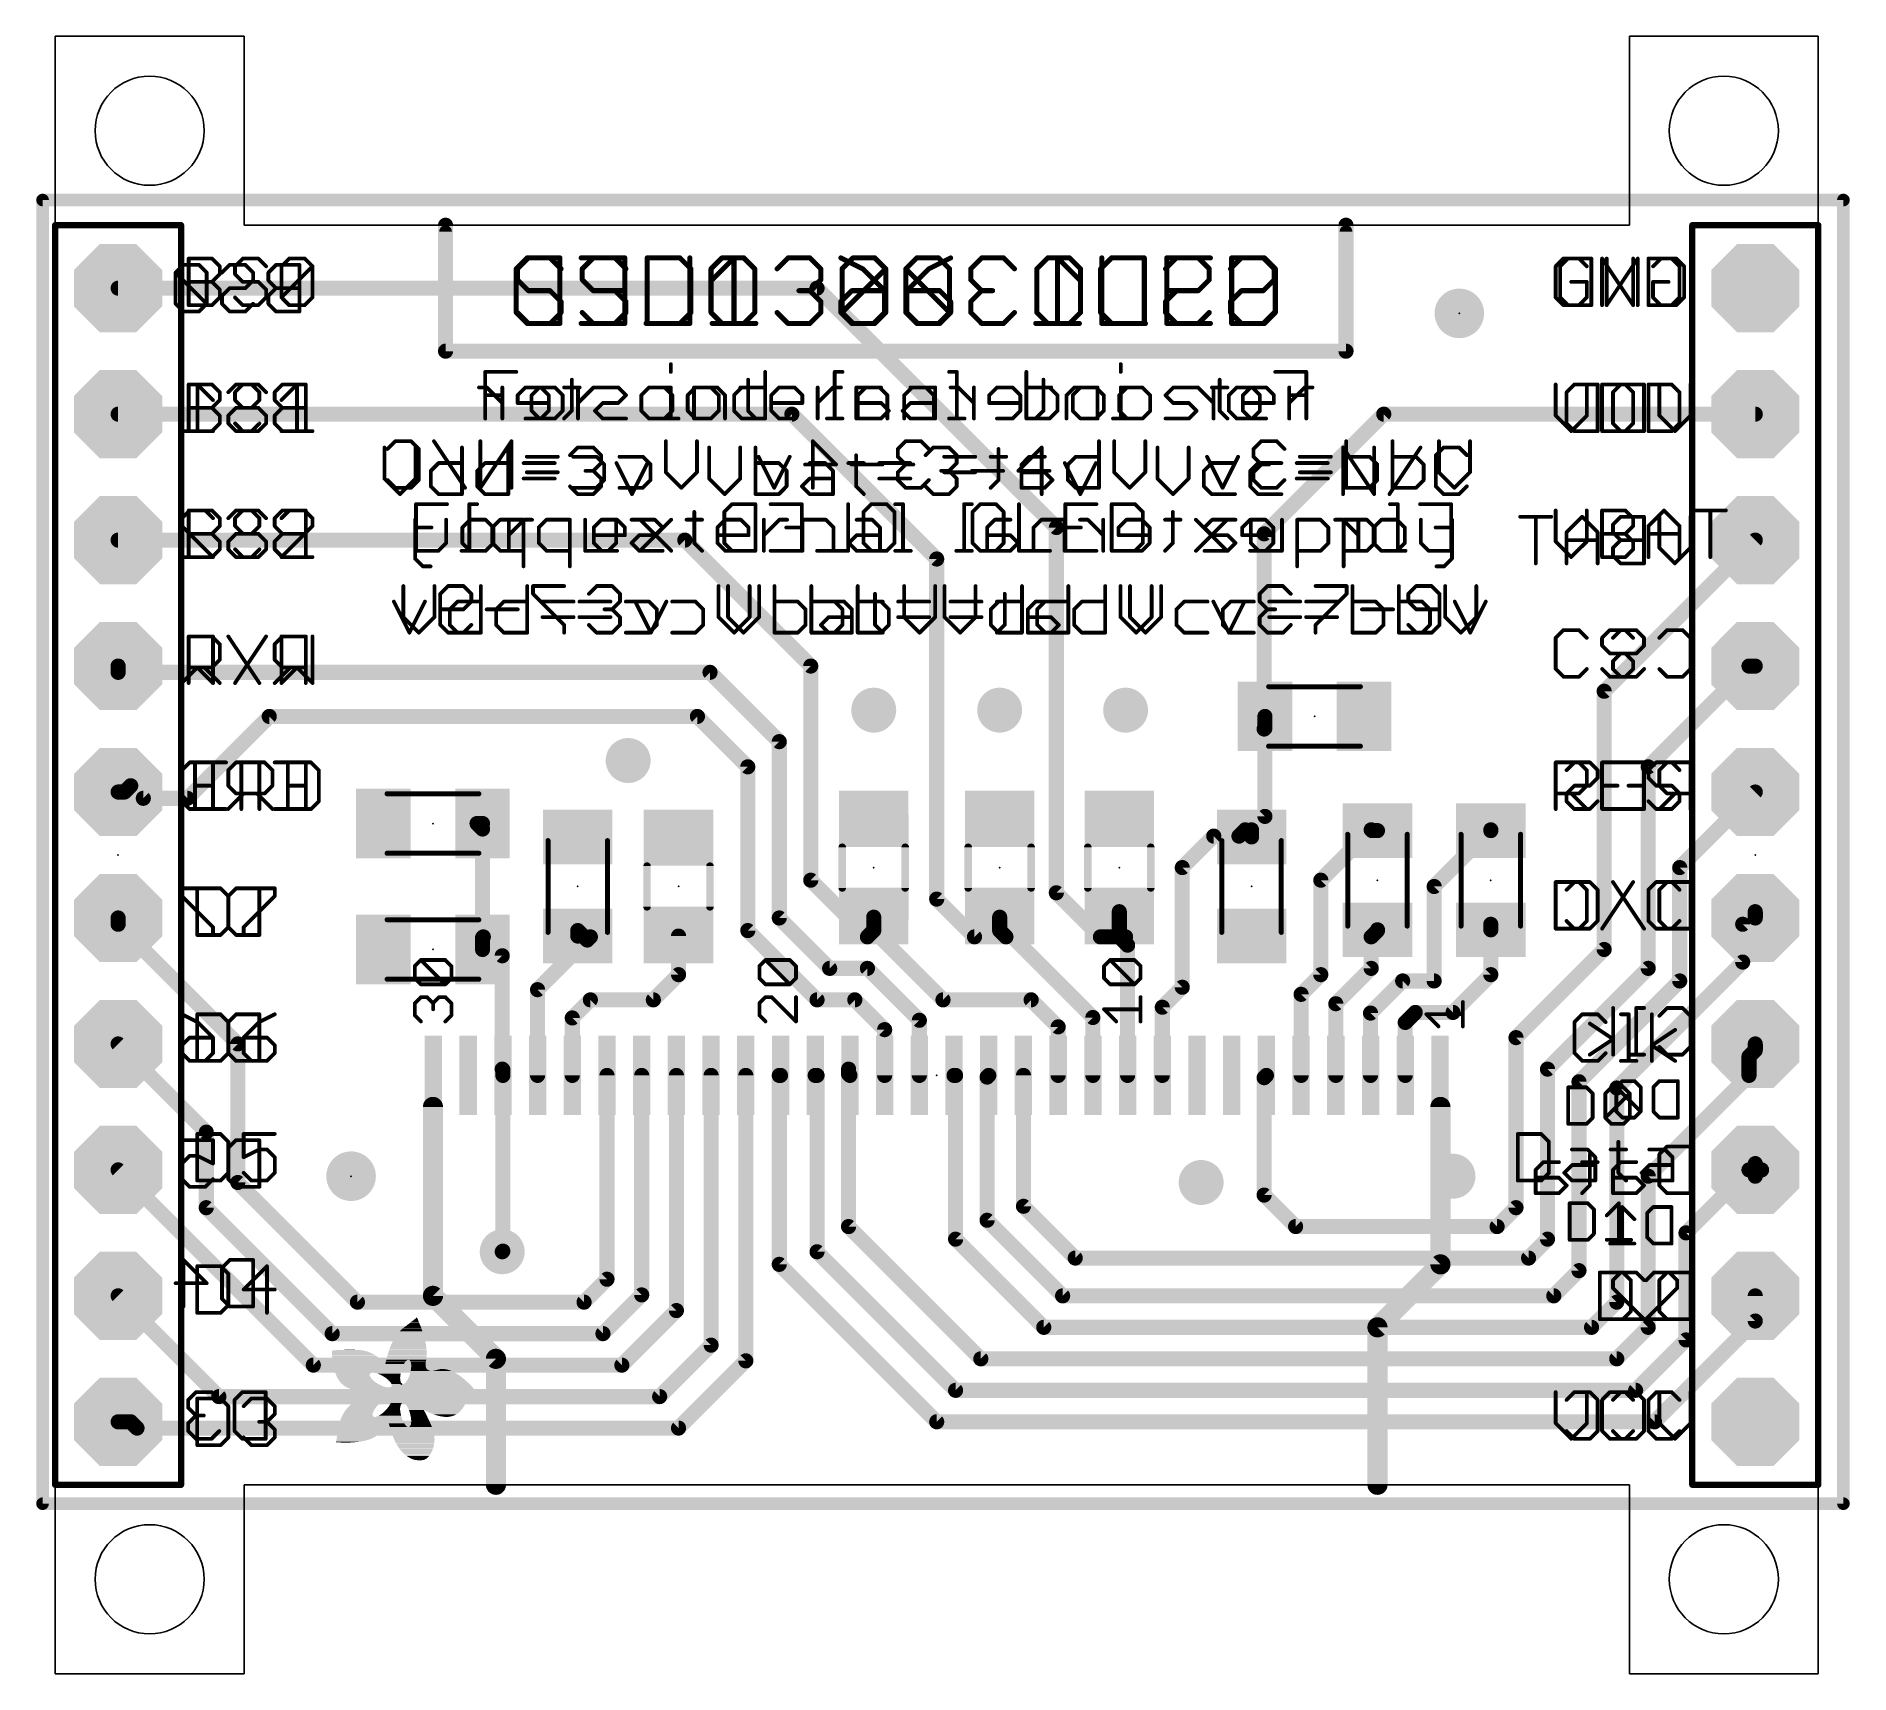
# Model space of a CAD drawing. Extents: x -0.4 to 36.2, y -3.8 to 29.2.
import ezdxf

# ---------------------------------------------------------------- set-up
doc = ezdxf.new("R2010")
doc.units = 0
for name, color, linetype in [('1', 12, 'CONTINUOUS'), ('17', 110, 'CONTINUOUS'), ('18', 110, 'CONTINUOUS'), ('20', 53, 'CONTINUOUS'), ('21', 253, 'CONTINUOUS'), ('23', 53, 'CONTINUOUS'), ('51', 253, 'CONTINUOUS'), ('52', 253, 'CONTINUOUS')]:
    doc.layers.add(name, color=color, linetype=linetype)

# ---------------------------------------------------------------- blocks, each defined once
blk = doc.blocks.new('RECT')
blk.add_solid([(-0.5, -0.5), (0.5, -0.5), (-0.5, 0.5), (0.5, 0.5)])
blk = doc.blocks.new('OCTAGONP')
at = {"const_width": 0.5}
blk.add_lwpolyline([(-0.25, -0.1036), (-0.25, 0.1036), (-0.1036, 0.25), (0.1036, 0.25), (0.25, 0.1036), (0.25, -0.1036), (0.1036, -0.25), (-0.1036, -0.25), (-0.25, -0.1036), (-0.25, 0.1036)], dxfattribs=at)
blk = doc.blocks.new('PIE')
at = {"const_width": 0.5}
blk.add_lwpolyline([(0, -0.25, 1), (0, 0.25, 1), (0, -0.25)], format="xyb", dxfattribs=at)
blk = doc.blocks.new('ROUNDV')
at = {"const_width": 0.5}
blk.add_lwpolyline([(0, -0.25, 1), (0, 0.25, 1), (0, -0.25)], format="xyb", dxfattribs=at)

msp = doc.modelspace()

# ---------------------------------------------------------------- linework, layer by layer
at = {"layer": '1'}
for points, const_width in [([(-0.254, 25.908), (-0.254, -0.381)], 0.254), ([(36.068, 25.908), (-0.254, 25.908)], 0.254), ([(36.068, -0.381), (36.068, 25.908)], 0.254), ([(1.27, 24.13), (15.367, 24.13)], 0.3048), ([(15.367, 24.13), (20.193, 19.304)], 0.3048), ([(1.27, 21.59), (14.859, 21.59)], 0.3048), ([(14.859, 21.59), (17.78, 18.669)], 0.3048), ([(24.384, 19.177), (26.797, 21.59)], 0.3048), ([(26.797, 21.59), (34.29, 21.59)], 0.3048), ([(20.193, 19.304), (20.193, 11.938)], 0.3048), ([(1.27, 19.05), (12.7, 19.05)], 0.3048), ([(12.7, 19.05), (15.24, 16.51)], 0.3048), ([(24.384, 15.24), (24.384, 19.177)], 0.3048), ([(31.242, 16.002), (34.29, 19.05)], 0.3048), ([(17.78, 18.669), (17.78, 11.811)], 0.3048), ([(1.27, 16.51), (1.27, 16.383)], 0.3048), ([(1.27, 16.383), (13.208, 16.383)], 0.3048), ([(13.208, 16.383), (14.605, 14.986)], 0.3048), ([(15.24, 16.51), (15.24, 12.192)], 0.3048), ([(32.131, 14.478), (34.163, 16.51)], 0.3048), ([(34.163, 16.51), (34.29, 16.51)], 0.3048), ([(31.242, 10.795), (31.242, 16.002)], 0.3048), ([(2.667, 13.843), (4.318, 15.494)], 0.3048), ([(4.318, 15.494), (12.954, 15.494)], 0.3048), ([(12.954, 15.494), (13.97, 14.478)], 0.3048), ([(24.4, 15.256), (24.384, 15.24)], 0.3048), ([(24.4, 15.494), (24.4, 15.256)], 0.3048), ([(24.4, 13.478), (24.4, 15.494)], 0.3048), ([(14.605, 14.986), (14.605, 11.43)], 0.3048), ([(13.97, 14.478), (13.97, 11.176)], 0.3048), ([(32.131, 10.414), (32.131, 14.478)], 0.3048), ([(1.27, 13.97), (1.397, 13.97)], 0.3048), ([(1.397, 13.97), (1.524, 14.097)], 0.3048), ([(1.524, 14.097), (1.778, 13.843)], 0.3048), ([(1.778, 13.843), (2.667, 13.843)], 0.3048), ([(32.766, 12.446), (34.29, 13.97)], 0.3048), ([(24.13, 13.208), (24.4, 13.478)], 0.3048), ([(8.509, 13.335), (8.62, 13.335)], 0.3048), ([(8.62, 13.224), (8.509, 13.335)], 0.3048), ([(8.62, 10.795), (8.62, 13.224)], 0.3048), ([(22.733, 12.446), (23.368, 13.081)], 0.3048), ([(23.368, 13.081), (23.876, 13.081)], 0.3048), ([(23.876, 13.081), (24.003, 13.208)], 0.3048), ([(24.003, 13.208), (24.13, 13.081)], 0.3048), ([(24.13, 13.065), (24.13, 13.208)], 0.3048), ([(24.13, 13.081), (24.13, 13.065)], 0.3048), ([(25.527, 12.192), (26.543, 13.208)], 0.3048), ([(26.543, 13.208), (26.559, 13.192)], 0.3048), ([(26.559, 13.192), (26.67, 13.192)], 0.3048), ([(27.813, 12.065), (28.956, 13.208)], 0.3048), ([(28.956, 13.208), (28.956, 13.192)], 0.3048), ([(22.733, 10.033), (22.733, 12.446)], 0.3048), ([(32.766, 10.16), (32.766, 12.446)], 0.3048), ([(15.24, 12.192), (16.383, 11.049)], 0.3048), ([(20.193, 11.938), (21.082, 11.049)], 0.3048), ([(25.527, 10.287), (25.527, 12.192)], 0.3048), ([(27.813, 10.16), (27.813, 12.065)], 0.3048), ([(17.78, 11.811), (18.542, 11.049)], 0.3048), ([(21.463, 11.446), (21.463, 11.557)], 0.3048), ([(34.036, 11.303), (34.29, 11.557)], 0.3048), ([(34.29, 11.557), (34.29, 11.43)], 0.3048), ([(1.27, 11.303), (1.27, 11.43)], 0.3048), ([(3.683, 8.89), (1.27, 11.303)], 0.3048), ([(14.605, 11.43), (15.621, 10.414)], 0.3048), ([(16.51, 11.43), (16.51, 11.446)], 0.3048), ([(16.51, 11.176), (16.51, 11.43)], 0.3048), ([(19.05, 11.43), (19.05, 11.446)], 0.3048), ([(19.05, 11.43), (19.05, 11.303)], 0.3048), ([(19.05, 11.176), (19.05, 11.43)], 0.3048), ([(19.05, 11.303), (20.93, 9.423)], 0.3048), ([(21.463, 11.43), (21.463, 11.446)], 0.3048), ([(21.463, 11.049), (21.463, 11.43)], 0.3048), ([(21.463, 11.43), (21.463, 11.065)], 0.3048), ([(26.67, 11.176), (26.67, 11.192)], 0.3048), ([(28.956, 11.192), (28.956, 11.303)], 0.3048), ([(28.956, 10.287), (28.956, 11.192)], 0.3048), ([(34.036, 10.541), (34.036, 11.303)], 0.3048), ([(8.636, 11.049), (8.62, 11.033)], 0.3048), ([(8.62, 11.033), (8.62, 10.795)], 0.3048), ([(9.017, 10.668), (8.636, 11.049)], 0.3048), ([(9.73, 9.984), (10.7315, 10.9855)], 0.3048), ([(10.7315, 10.9855), (10.541, 11.176)], 0.3048), ([(10.541, 11.176), (10.541, 11.065)], 0.3048), ([(10.7315, 10.9855), (10.795, 11.049)], 0.3048), ([(12.573, 10.287), (12.573, 11.065)], 0.3048), ([(13.97, 11.176), (15.367, 9.779)], 0.3048), ([(16.383, 11.049), (16.51, 11.176)], 0.3048), ([(16.51, 11.176), (17.907, 9.779)], 0.3048), ([(18.542, 11.049), (19.177, 11.049)], 0.3048), ([(19.177, 11.049), (19.05, 11.176)], 0.3048), ([(21.082, 11.049), (21.463, 11.049)], 0.3048), ([(21.479, 11.049), (21.463, 11.065)], 0.3048), ([(21.463, 11.049), (21.63, 10.882)], 0.3048), ([(21.463, 11.049), (21.479, 11.049)], 0.3048), ([(21.479, 11.049), (21.59, 11.049)], 0.3048), ([(21.63, 10.882), (21.63, 8.255)], 0.3048), ([(26.543, 11.049), (26.67, 11.176)], 0.3048), ([(26.543, 10.414), (26.543, 11.049)], 0.3048), ([(9.017, 8.382), (9.017, 10.668)], 0.3048), ([(29.464, 9.017), (31.242, 10.795)], 0.3048), ([(31.496, 8.001), (34.036, 10.541)], 0.3048), ([(12.065, 9.779), (12.573, 10.287)], 0.3048), ([(15.621, 10.414), (16.383, 10.414)], 0.3048), ([(16.383, 10.414), (17.43, 9.367)], 0.3048), ([(25.13, 9.89), (25.527, 10.287)], 0.3048), ([(25.83, 9.701), (26.543, 10.414)], 0.3048), ([(26.53, 9.512), (27.178, 10.16)], 0.3048), ([(27.178, 10.16), (27.813, 10.16)], 0.3048), ([(28.194, 9.525), (28.956, 10.287)], 0.3048), ([(30.099, 8.382), (32.131, 10.414)], 0.3048), ([(30.734, 8.128), (32.766, 10.16)], 0.3048), ([(9.73, 8.255), (9.73, 9.984)], 0.3048), ([(10.43, 9.414), (10.795, 9.779)], 0.3048), ([(10.795, 9.779), (12.065, 9.779)], 0.3048), ([(15.367, 9.779), (16.129, 9.779)], 0.3048), ([(16.129, 9.779), (16.73, 9.178)], 0.3048), ([(17.907, 9.779), (19.685, 9.779)], 0.3048), ([(19.685, 9.779), (20.23, 9.234)], 0.3048), ([(22.33, 9.63), (22.733, 10.033)], 0.3048), ([(25.13, 8.255), (25.13, 9.89)], 0.3048), ([(10.43, 8.255), (10.43, 9.414)], 0.3048), ([(17.43, 9.367), (17.43, 8.255)], 0.3048), ([(20.93, 9.423), (20.93, 8.255)], 0.3048), ([(22.33, 8.255), (22.33, 9.63)], 0.3048), ([(25.83, 8.255), (25.83, 9.701)], 0.3048), ([(26.53, 8.255), (26.53, 9.512)], 0.3048), ([(27.23, 9.323), (27.432, 9.525)], 0.3048), ([(27.432, 9.525), (28.194, 9.525)], 0.3048), ([(16.73, 9.178), (16.73, 8.255)], 0.3048), ([(20.23, 9.234), (20.23, 8.255)], 0.3048), ([(27.23, 8.255), (27.23, 9.323)], 0.3048), ([(29.464, 5.588), (29.464, 9.017)], 0.3048), ([(1.27, 8.89), (3.048, 7.112)], 0.3048), ([(3.683, 6.096), (3.683, 8.89)], 0.3048), ([(34.163, 8.636), (34.29, 8.763)], 0.3048), ([(34.163, 8.255), (34.163, 8.636)], 0.3048), ([(34.29, 8.763), (34.29, 8.89)], 0.3048), ([(9.03, 8.369), (9.017, 8.382)], 0.3048), ([(9.03, 8.255), (9.03, 8.369)], 0.3048), ([(16.002, 8.283), (16.002, 8.382)], 0.3048), ([(16.002, 8.283), (16.03, 8.255)], 0.3048), ([(16.002, 5.207), (16.002, 8.283)], 0.3048), ([(30.099, 4.953), (30.099, 8.382)], 0.3048), ([(9.03, 4.712), (9.03, 8.255)], 0.3048), ([(11.13, 4.145), (11.13, 8.255)], 0.3048), ([(11.83, 3.829), (11.83, 8.255)], 0.3048), ([(12.53, 3.513), (12.53, 8.255)], 0.3048), ([(13.23, 2.816), (13.23, 8.255)], 0.3048), ([(13.93, 2.5), (13.93, 8.255)], 0.3048), ([(14.605, 8.255), (14.63, 8.255)], 0.3048), ([(14.605, 4.445), (14.605, 8.255)], 0.3048), ([(15.367, 8.255), (15.33, 8.255)], 0.3048), ([(15.367, 4.699), (15.367, 8.255)], 0.3048), ([(18.161, 8.255), (18.13, 8.255)], 0.3048), ([(18.161, 4.953), (18.161, 8.255)], 0.3048), ([(18.796, 8.221), (18.83, 8.255)], 0.3048), ([(18.796, 5.334), (18.796, 8.221)], 0.3048), ([(19.53, 5.616), (19.53, 8.255)], 0.3048), ([(24.384, 8.209), (24.43, 8.255)], 0.3048), ([(24.384, 5.842), (24.384, 8.209)], 0.3048), ([(30.734, 4.318), (30.734, 8.128)], 0.3048), ([(31.496, 3.683), (31.496, 8.001)], 0.3048), ([(32.131, 6.223), (34.163, 8.255)], 0.3048), ([(3.048, 7.112), (3.048, 5.588)], 0.3048), ([(34.29, 6.35), (34.29, 6.477)], 0.3048), ([(1.27, 6.35), (5.207, 2.413)], 0.3048), ([(3.683, 6.096), (6.096, 3.683)], 0.3048), ([(32.131, 3.175), (32.131, 6.223)], 0.3048), ([(32.893, 5.08), (34.163, 6.35)], 0.3048), ([(34.163, 6.35), (34.29, 6.35)], 0.3048), ([(34.29, 6.35), (34.29, 6.223)], 0.3048), ([(34.29, 6.35), (34.417, 6.35)], 0.3048), ([(24.384, 5.842), (25.019, 5.207)], 0.3048), ([(3.048, 5.588), (5.588, 3.048)], 0.3048), ([(20.574, 4.572), (19.53, 5.616)], 0.3048), ([(29.083, 5.207), (29.464, 5.588)], 0.3048), ([(18.669, 2.54), (16.002, 5.207)], 0.3048), ([(20.32, 3.81), (18.796, 5.334)], 0.3048), ([(25.019, 5.207), (29.083, 5.207)], 0.3048), ([(32.893, 2.921), (32.893, 5.08)], 0.3048), ([(9.017, 4.699), (9.03, 4.712)], 0.3048), ([(18.161, 1.905), (15.367, 4.699)], 0.3048), ([(19.939, 3.175), (18.161, 4.953)], 0.3048), ([(29.718, 4.572), (30.099, 4.953)], 0.3048), ([(14.605, 4.445), (17.78, 1.27)], 0.3048), ([(20.574, 4.572), (29.718, 4.572)], 0.3048), ([(30.226, 3.81), (30.734, 4.318)], 0.3048), ([(10.668, 3.683), (11.13, 4.145)], 0.3048), ([(1.27, 3.81), (3.302, 1.778)], 0.3048), ([(6.096, 3.683), (10.668, 3.683)], 0.3048), ([(11.049, 3.048), (11.83, 3.829)], 0.3048), ([(11.43, 2.413), (12.53, 3.513)], 0.3048), ([(20.32, 3.81), (30.226, 3.81)], 0.3048), ([(30.988, 3.175), (31.496, 3.683)], 0.3048), ([(34.29, 3.302), (34.29, 3.81)], 0.3048), ([(19.939, 3.175), (30.988, 3.175)], 0.3048), ([(31.496, 2.54), (32.131, 3.175)], 0.3048), ([(32.258, 1.27), (34.29, 3.302)], 0.3048), ([(5.588, 3.048), (11.049, 3.048)], 0.3048), ([(12.192, 1.778), (13.23, 2.816)], 0.3048), ([(31.877, 1.905), (32.893, 2.921)], 0.3048), ([(5.207, 2.413), (11.43, 2.413)], 0.3048), ([(12.573, 1.143), (13.93, 2.5)], 0.3048), ([(18.669, 2.54), (31.496, 2.54)], 0.3048), ([(3.302, 1.778), (12.192, 1.778)], 0.3048), ([(18.161, 1.905), (31.877, 1.905)], 0.3048), ([(1.27, 1.27), (1.524, 1.27)], 0.3048), ([(1.524, 1.27), (1.651, 1.143)], 0.3048), ([(1.651, 1.143), (12.573, 1.143)], 0.3048), ([(17.78, 1.27), (32.258, 1.27)], 0.3048), ([(-0.254, -0.381), (36.068, -0.381)], 0.254)]:
    msp.add_lwpolyline(points, dxfattribs=dict(at, const_width=const_width))
for points, const_width in [([(-0.1905, 25.908, 1), (-0.3175, 25.908)], 0.127), ([(-0.254, 25.9715, 1), (-0.254, 25.8445)], 0.127), ([(36.1315, 25.908, 1), (36.0045, 25.908)], 0.127), ([(36.068, 25.8445, 1), (36.068, 25.9715)], 0.127), ([(1.27, 24.2062, 1), (1.27, 24.0538)], 0.1524), ([(15.4209, 24.1839, 1), (15.3131, 24.0761)], 0.1524), ([(15.367, 24.0538, 1), (15.367, 24.2062)], 0.1524), ([(1.27, 21.6662, 1), (1.27, 21.5138)], 0.1524), ([(14.9129, 21.6439, 1), (14.8051, 21.5361)], 0.1524), ([(14.859, 21.5138, 1), (14.859, 21.6662)], 0.1524), ([(26.797, 21.6662, 1), (26.797, 21.5138)], 0.1524), ([(26.8509, 21.5361, 1), (26.7431, 21.6439)], 0.1524), ([(34.29, 21.5138, 1), (34.29, 21.6662)], 0.1524), ([(20.2692, 19.304, 1), (20.1168, 19.304)], 0.1524), ([(20.1391, 19.2501, 1), (20.2469, 19.3579)], 0.1524), ([(1.27, 19.1262, 1), (1.27, 18.9738)], 0.1524), ([(12.7539, 19.1039, 1), (12.6461, 18.9961)], 0.1524), ([(12.7, 18.9738, 1), (12.7, 19.1262)], 0.1524), ([(24.4602, 19.177, 1), (24.3078, 19.177)], 0.1524), ([(24.3301, 19.2309, 1), (24.4379, 19.1231)], 0.1524), ([(34.3439, 18.9961, 1), (34.2361, 19.1039)], 0.1524), ([(17.8562, 18.669, 1), (17.7038, 18.669)], 0.1524), ([(17.7261, 18.6151, 1), (17.8339, 18.7229)], 0.1524), ([(1.3462, 16.51, 1), (1.1938, 16.51)], 0.1524), ([(1.27, 16.4592, 1), (1.27, 16.3068)], 0.1524), ([(13.2619, 16.4369, 1), (13.1541, 16.3291)], 0.1524), ([(13.208, 16.3068, 1), (13.208, 16.4592)], 0.1524), ([(15.3162, 16.51, 1), (15.1638, 16.51)], 0.1524), ([(15.1861, 16.4561, 1), (15.2939, 16.5639)], 0.1524), ([(34.163, 16.5862, 1), (34.163, 16.4338)], 0.1524), ([(34.2169, 16.4561, 1), (34.1091, 16.5639)], 0.1524), ([(34.29, 16.4338, 1), (34.29, 16.5862)], 0.1524), ([(1.1938, 16.383, 1), (1.3462, 16.383)], 0.1524), ([(31.3182, 16.002, 1), (31.1658, 16.002)], 0.1524), ([(31.1881, 16.0559, 1), (31.2959, 15.9481)], 0.1524), ([(4.318, 15.5702, 1), (4.318, 15.4178)], 0.1524), ([(4.3719, 15.4401, 1), (4.2641, 15.5479)], 0.1524), ([(13.0079, 15.5479, 1), (12.9001, 15.4401)], 0.1524), ([(12.954, 15.4178, 1), (12.954, 15.5702)], 0.1524), ([(24.3301, 15.2939, 1), (24.4379, 15.1861)], 0.1524), ([(24.4762, 15.494, 1), (24.3238, 15.494)], 0.1524), ([(24.4762, 15.494, 1), (24.3238, 15.494)], 0.1524), ([(24.4539, 15.2021, 1), (24.3461, 15.3099)], 0.1524), ([(14.6812, 14.986, 1), (14.5288, 14.986)], 0.1524), ([(14.5511, 14.9321, 1), (14.6589, 15.0399)], 0.1524), ([(24.3078, 15.24, 1), (24.4602, 15.24)], 0.1524), ([(24.3238, 15.256, 1), (24.4762, 15.256)], 0.1524), ([(14.0462, 14.478, 1), (13.8938, 14.478)], 0.1524), ([(13.9161, 14.4241, 1), (14.0239, 14.5319)], 0.1524), ([(32.2072, 14.478, 1), (32.0548, 14.478)], 0.1524), ([(32.0771, 14.5319, 1), (32.1849, 14.4241)], 0.1524), ([(1.27, 14.0462, 1), (1.27, 13.8938)], 0.1524), ([(1.3431, 14.0239, 1), (1.4509, 13.9161)], 0.1524), ([(1.397, 13.8938, 1), (1.397, 14.0462)], 0.1524), ([(1.5779, 14.1509, 1), (1.4701, 14.0431)], 0.1524), ([(1.5779, 14.0431, 1), (1.4701, 14.1509)], 0.1524), ([(1.778, 13.9192, 1), (1.778, 13.7668)], 0.1524), ([(1.7241, 13.7891, 1), (1.8319, 13.8969)], 0.1524), ([(2.6131, 13.8969, 1), (2.7209, 13.7891)], 0.1524), ([(2.667, 13.7668, 1), (2.667, 13.9192)], 0.1524), ([(34.3439, 13.9161, 1), (34.2361, 14.0239)], 0.1524), ([(24.3238, 13.478, 1), (24.4762, 13.478)], 0.1524), ([(24.4539, 13.4241, 1), (24.3461, 13.5319)], 0.1524), ([(8.509, 13.4112, 1), (8.509, 13.2588)], 0.1524), ([(8.5629, 13.3889, 1), (8.4551, 13.2811)], 0.1524), ([(8.6962, 13.224, 1), (8.5438, 13.224)], 0.1524), ([(8.5661, 13.1701, 1), (8.6739, 13.2779)], 0.1524), ([(8.62, 13.2588, 1), (8.62, 13.4112)], 0.1524), ([(23.368, 13.1572, 1), (23.368, 13.0048)], 0.1524), ([(23.4219, 13.0271, 1), (23.3141, 13.1349)], 0.1524), ([(23.8221, 13.1349, 1), (23.9299, 13.0271)], 0.1524), ([(23.876, 13.0048, 1), (23.876, 13.1572)], 0.1524), ([(24.0569, 13.2619, 1), (23.9491, 13.1541)], 0.1524), ([(24.0569, 13.1541, 1), (23.9491, 13.2619)], 0.1524), ([(24.2062, 13.208, 1), (24.0538, 13.208)], 0.1524), ([(24.0761, 13.2619, 1), (24.1839, 13.1541)], 0.1524), ([(24.2062, 13.081, 1), (24.0538, 13.081)], 0.1524), ([(24.0761, 13.0271, 1), (24.1839, 13.1349)], 0.1524), ([(26.5969, 13.2619, 1), (26.4891, 13.1541)], 0.1524), ([(26.559, 13.2682, 1), (26.559, 13.1158)], 0.1524), ([(26.5969, 13.1541, 1), (26.4891, 13.2619)], 0.1524), ([(26.5051, 13.1381, 1), (26.6129, 13.2459)], 0.1524), ([(26.67, 13.1158, 1), (26.67, 13.2682)], 0.1524), ([(29.0322, 13.208, 1), (28.8798, 13.208)], 0.1524), ([(28.8798, 13.192, 1), (29.0322, 13.192)], 0.1524), ([(29.0099, 13.1541, 1), (28.9021, 13.2619)], 0.1524), ([(24.0538, 13.065, 1), (24.2062, 13.065)], 0.1524), ([(24.0538, 13.065, 1), (24.2062, 13.065)], 0.1524), ([(22.8092, 12.446, 1), (22.6568, 12.446)], 0.1524), ([(22.6791, 12.4999, 1), (22.7869, 12.3921)], 0.1524), ([(32.8422, 12.446, 1), (32.6898, 12.446)], 0.1524), ([(32.7121, 12.4999, 1), (32.8199, 12.3921)], 0.1524), ([(15.2939, 12.2459, 1), (15.1861, 12.1381)], 0.1524), ([(15.1638, 12.192, 1), (15.3162, 12.192)], 0.1524), ([(20.2469, 11.9919, 1), (20.1391, 11.8841)], 0.1524), ([(25.6032, 12.192, 1), (25.4508, 12.192)], 0.1524), ([(25.4731, 12.2459, 1), (25.5809, 12.1381)], 0.1524), ([(27.8892, 12.065, 1), (27.7368, 12.065)], 0.1524), ([(27.7591, 12.1189, 1), (27.8669, 12.0111)], 0.1524), ([(17.8339, 11.8649, 1), (17.7261, 11.7571)], 0.1524), ([(17.7038, 11.811, 1), (17.8562, 11.811)], 0.1524), ([(20.1168, 11.938, 1), (20.2692, 11.938)], 0.1524), ([(21.5392, 11.557, 1), (21.3868, 11.557)], 0.1524), ([(34.3662, 11.557, 1), (34.2138, 11.557)], 0.1524), ([(34.3439, 11.5031, 1), (34.2361, 11.6109)], 0.1524), ([(1.3462, 11.43, 1), (1.1938, 11.43)], 0.1524), ([(1.3239, 11.3569, 1), (1.2161, 11.2491)], 0.1524), ([(1.1938, 11.303, 1), (1.3462, 11.303)], 0.1524), ([(14.6589, 11.4839, 1), (14.5511, 11.3761)], 0.1524), ([(14.5288, 11.43, 1), (14.6812, 11.43)], 0.1524), ([(16.5862, 11.446, 1), (16.4338, 11.446)], 0.1524), ([(16.5862, 11.43, 1), (16.4338, 11.43)], 0.1524), ([(16.4338, 11.43, 1), (16.5862, 11.43)], 0.1524), ([(19.1262, 11.446, 1), (18.9738, 11.446)], 0.1524), ([(19.1262, 11.43, 1), (18.9738, 11.43)], 0.1524), ([(19.1262, 11.43, 1), (18.9738, 11.43)], 0.1524), ([(18.9738, 11.43, 1), (19.1262, 11.43)], 0.1524), ([(19.1039, 11.3569, 1), (18.9961, 11.2491)], 0.1524), ([(18.9738, 11.303, 1), (19.1262, 11.303)], 0.1524), ([(21.5392, 11.446, 1), (21.3868, 11.446)], 0.1524), ([(21.5392, 11.43, 1), (21.3868, 11.43)], 0.1524), ([(21.5392, 11.43, 1), (21.3868, 11.43)], 0.1524), ([(21.3868, 11.446, 1), (21.5392, 11.446)], 0.1524), ([(21.3868, 11.43, 1), (21.5392, 11.43)], 0.1524), ([(26.7462, 11.192, 1), (26.5938, 11.192)], 0.1524), ([(29.0322, 11.303, 1), (28.8798, 11.303)], 0.1524), ([(29.0322, 11.192, 1), (28.8798, 11.192)], 0.1524), ([(34.1122, 11.303, 1), (33.9598, 11.303)], 0.1524), ([(33.9821, 11.3569, 1), (34.0899, 11.2491)], 0.1524), ([(34.2138, 11.43, 1), (34.3662, 11.43)], 0.1524), ([(8.6962, 11.033, 1), (8.5438, 11.033)], 0.1524), ([(8.5661, 11.0869, 1), (8.6739, 10.9791)], 0.1524), ([(8.6899, 11.1029, 1), (8.5821, 10.9951)], 0.1524), ([(8.6899, 10.9951, 1), (8.5821, 11.1029)], 0.1524), ([(10.5949, 11.2299, 1), (10.4871, 11.1221)], 0.1524), ([(10.6172, 11.176, 1), (10.4648, 11.176)], 0.1524), ([(10.4648, 11.065, 1), (10.6172, 11.065)], 0.1524), ([(10.6776, 11.0394, 1), (10.7854, 10.9316)], 0.1524), ([(10.7854, 10.9316, 1), (10.6776, 11.0394)], 0.1524), ([(10.6776, 10.9316, 1), (10.7854, 11.0394)], 0.1524), ([(10.8489, 10.9951, 1), (10.7411, 11.1029)], 0.1524), ([(12.6492, 11.065, 1), (12.4968, 11.065)], 0.1524), ([(14.0239, 11.2299, 1), (13.9161, 11.1221)], 0.1524), ([(13.8938, 11.176, 1), (14.0462, 11.176)], 0.1524), ([(16.3291, 11.1029, 1), (16.4369, 10.9951)], 0.1524), ([(16.3291, 10.9951, 1), (16.4369, 11.1029)], 0.1524), ([(16.5639, 11.2299, 1), (16.4561, 11.1221)], 0.1524), ([(16.4338, 11.176, 1), (16.5862, 11.176)], 0.1524), ([(16.5639, 11.1221, 1), (16.4561, 11.2299)], 0.1524), ([(18.542, 11.1252, 1), (18.542, 10.9728)], 0.1524), ([(18.4881, 10.9951, 1), (18.5959, 11.1029)], 0.1524), ([(19.1039, 11.2299, 1), (18.9961, 11.1221)], 0.1524), ([(18.9738, 11.176, 1), (19.1262, 11.176)], 0.1524), ([(19.1231, 10.9951, 1), (19.2309, 11.1029)], 0.1524), ([(19.177, 10.9728, 1), (19.177, 11.1252)], 0.1524), ([(21.082, 11.1252, 1), (21.082, 10.9728)], 0.1524), ([(21.0281, 10.9951, 1), (21.1359, 11.1029)], 0.1524), ([(21.5169, 11.1189, 1), (21.4091, 11.0111)], 0.1524), ([(21.5169, 11.1029, 1), (21.4091, 10.9951)], 0.1524), ([(21.463, 11.1252, 1), (21.463, 10.9728)], 0.1524), ([(21.3868, 11.065, 1), (21.5392, 11.065)], 0.1524), ([(21.3868, 11.049, 1), (21.5392, 11.049)], 0.1524), ([(21.479, 11.1252, 1), (21.479, 10.9728)], 0.1524), ([(21.4251, 10.9951, 1), (21.5329, 11.1029)], 0.1524), ([(21.463, 10.9728, 1), (21.463, 11.1252)], 0.1524), ([(21.479, 10.9728, 1), (21.479, 11.1252)], 0.1524), ([(21.7062, 10.882, 1), (21.5538, 10.882)], 0.1524), ([(21.5761, 10.8281, 1), (21.6839, 10.9359)], 0.1524), ([(21.59, 10.9728, 1), (21.59, 11.1252)], 0.1524), ([(26.6192, 11.049, 1), (26.4668, 11.049)], 0.1524), ([(26.4891, 11.1029, 1), (26.5969, 10.9951)], 0.1524), ([(26.5938, 11.176, 1), (26.7462, 11.176)], 0.1524), ([(26.7239, 11.1221, 1), (26.6161, 11.2299)], 0.1524), ([(28.8798, 11.192, 1), (29.0322, 11.192)], 0.1524), ([(8.5438, 10.795, 1), (8.6962, 10.795)], 0.1524), ([(8.5438, 10.795, 1), (8.6962, 10.795)], 0.1524), ([(9.0932, 10.668, 1), (8.9408, 10.668)], 0.1524), ([(8.9631, 10.6141, 1), (9.0709, 10.7219)], 0.1524), ([(31.1658, 10.795, 1), (31.3182, 10.795)], 0.1524), ([(31.2959, 10.7411, 1), (31.1881, 10.8489)], 0.1524), ([(33.9598, 10.541, 1), (34.1122, 10.541)], 0.1524), ([(34.0899, 10.4871, 1), (33.9821, 10.5949)], 0.1524), ([(12.4968, 10.287, 1), (12.6492, 10.287)], 0.1524), ([(12.6269, 10.2331, 1), (12.5191, 10.3409)], 0.1524), ([(15.621, 10.4902, 1), (15.621, 10.3378)], 0.1524), ([(15.5671, 10.3601, 1), (15.6749, 10.4679)], 0.1524), ([(16.4369, 10.4679, 1), (16.3291, 10.3601)], 0.1524), ([(16.383, 10.3378, 1), (16.383, 10.4902)], 0.1524), ([(25.4508, 10.287, 1), (25.6032, 10.287)], 0.1524), ([(25.5809, 10.2331, 1), (25.4731, 10.3409)], 0.1524), ([(26.4668, 10.414, 1), (26.6192, 10.414)], 0.1524), ([(26.5969, 10.3601, 1), (26.4891, 10.4679)], 0.1524), ([(27.178, 10.2362, 1), (27.178, 10.0838)], 0.1524), ([(27.2319, 10.1061, 1), (27.1241, 10.2139)], 0.1524), ([(27.813, 10.0838, 1), (27.813, 10.2362)], 0.1524), ([(28.8798, 10.287, 1), (29.0322, 10.287)], 0.1524), ([(29.0099, 10.2331, 1), (28.9021, 10.3409)], 0.1524), ([(32.0548, 10.414, 1), (32.2072, 10.414)], 0.1524), ([(32.1849, 10.3601, 1), (32.0771, 10.4679)], 0.1524), ([(32.8199, 10.1061, 1), (32.7121, 10.2139)], 0.1524), ([(9.8062, 9.984, 1), (9.6538, 9.984)], 0.1524), ([(9.6761, 10.0379, 1), (9.7839, 9.9301)], 0.1524), ([(10.795, 9.8552, 1), (10.795, 9.7028)], 0.1524), ([(10.8489, 9.7251, 1), (10.7411, 9.8329)], 0.1524), ([(12.0111, 9.8329, 1), (12.1189, 9.7251)], 0.1524), ([(12.065, 9.7028, 1), (12.065, 9.8552)], 0.1524), ([(15.367, 9.8552, 1), (15.367, 9.7028)], 0.1524), ([(15.3131, 9.7251, 1), (15.4209, 9.8329)], 0.1524), ([(16.1829, 9.8329, 1), (16.0751, 9.7251)], 0.1524), ([(16.129, 9.7028, 1), (16.129, 9.8552)], 0.1524), ([(17.907, 9.8552, 1), (17.907, 9.7028)], 0.1524), ([(17.8531, 9.7251, 1), (17.9609, 9.8329)], 0.1524), ([(19.7389, 9.8329, 1), (19.6311, 9.7251)], 0.1524), ([(19.685, 9.7028, 1), (19.685, 9.8552)], 0.1524), ([(22.6568, 10.033, 1), (22.8092, 10.033)], 0.1524), ([(22.7869, 9.9791, 1), (22.6791, 10.0869)], 0.1524), ([(25.2062, 9.89, 1), (25.0538, 9.89)], 0.1524), ([(25.0761, 9.9439, 1), (25.1839, 9.8361)], 0.1524), ([(27.7368, 10.16, 1), (27.8892, 10.16)], 0.1524), ([(32.6898, 10.16, 1), (32.8422, 10.16)], 0.1524), ([(10.5062, 9.414, 1), (10.3538, 9.414)], 0.1524), ([(10.3761, 9.4679, 1), (10.4839, 9.3601)], 0.1524), ([(17.5062, 9.367, 1), (17.3538, 9.367)], 0.1524), ([(21.0062, 9.423, 1), (20.8538, 9.423)], 0.1524), ([(20.8761, 9.3691, 1), (20.9839, 9.4769)], 0.1524), ([(22.4062, 9.63, 1), (22.2538, 9.63)], 0.1524), ([(22.2761, 9.6839, 1), (22.3839, 9.5761)], 0.1524), ([(25.9062, 9.701, 1), (25.7538, 9.701)], 0.1524), ([(25.7761, 9.7549, 1), (25.8839, 9.6471)], 0.1524), ([(26.6062, 9.512, 1), (26.4538, 9.512)], 0.1524), ([(26.4761, 9.5659, 1), (26.5839, 9.4581)], 0.1524), ([(27.432, 9.6012, 1), (27.432, 9.4488)], 0.1524), ([(27.4859, 9.4711, 1), (27.3781, 9.5789)], 0.1524), ([(28.1401, 9.5789, 1), (28.2479, 9.4711)], 0.1524), ([(28.194, 9.4488, 1), (28.194, 9.6012)], 0.1524), ([(16.8062, 9.178, 1), (16.6538, 9.178)], 0.1524), ([(16.6761, 9.1241, 1), (16.7839, 9.2319)], 0.1524), ([(17.3761, 9.3131, 1), (17.4839, 9.4209)], 0.1524), ([(20.3062, 9.234, 1), (20.1538, 9.234)], 0.1524), ([(20.1761, 9.1801, 1), (20.2839, 9.2879)], 0.1524), ([(27.3062, 9.323, 1), (27.1538, 9.323)], 0.1524), ([(27.1761, 9.3769, 1), (27.2839, 9.2691)], 0.1524), ([(29.5402, 9.017, 1), (29.3878, 9.017)], 0.1524), ([(29.4101, 9.0709, 1), (29.5179, 8.9631)], 0.1524), ([(1.3239, 8.9439, 1), (1.2161, 8.8361)], 0.1524), ([(3.7592, 8.89, 1), (3.6068, 8.89)], 0.1524), ([(3.6291, 8.8361, 1), (3.7369, 8.9439)], 0.1524), ([(34.2392, 8.636, 1), (34.0868, 8.636)], 0.1524), ([(34.3662, 8.89, 1), (34.2138, 8.89)], 0.1524), ([(34.2138, 8.763, 1), (34.3662, 8.763)], 0.1524), ([(34.3439, 8.7091, 1), (34.2361, 8.8169)], 0.1524), ([(9.0709, 8.4359, 1), (8.9631, 8.3281)], 0.1524), ([(8.9408, 8.382, 1), (9.0932, 8.382)], 0.1524), ([(9.1062, 8.369, 1), (8.9538, 8.369)], 0.1524), ([(8.9761, 8.3151, 1), (9.0839, 8.4229)], 0.1524), ([(16.0782, 8.382, 1), (15.9258, 8.382)], 0.1524), ([(16.0559, 8.3369, 1), (15.9481, 8.2291)], 0.1524), ([(16.0782, 8.283, 1), (15.9258, 8.283)], 0.1524), ([(30.1752, 8.382, 1), (30.0228, 8.382)], 0.1524), ([(30.0451, 8.4359, 1), (30.1529, 8.3281)], 0.1524), ([(34.1091, 8.6899, 1), (34.2169, 8.5821)], 0.1524), ([(9.1062, 8.255, 1), (8.9538, 8.255)], 0.1524), ([(8.9538, 8.255, 1), (9.1062, 8.255)], 0.1524), ([(9.6538, 8.255, 1), (9.8062, 8.255)], 0.1524), ([(10.3538, 8.255, 1), (10.5062, 8.255)], 0.1524), ([(11.2062, 8.255, 1), (11.0538, 8.255)], 0.1524), ([(11.9062, 8.255, 1), (11.7538, 8.255)], 0.1524), ([(12.6062, 8.255, 1), (12.4538, 8.255)], 0.1524), ([(13.3062, 8.255, 1), (13.1538, 8.255)], 0.1524), ([(14.0062, 8.255, 1), (13.8538, 8.255)], 0.1524), ([(14.605, 8.3312, 1), (14.605, 8.1788)], 0.1524), ([(14.6812, 8.255, 1), (14.5288, 8.255)], 0.1524), ([(14.63, 8.1788, 1), (14.63, 8.3312)], 0.1524), ([(15.33, 8.3312, 1), (15.33, 8.1788)], 0.1524), ([(15.4432, 8.255, 1), (15.2908, 8.255)], 0.1524), ([(15.367, 8.1788, 1), (15.367, 8.3312)], 0.1524), ([(15.9258, 8.283, 1), (16.0782, 8.283)], 0.1524), ([(15.9761, 8.2011, 1), (16.0839, 8.3089)], 0.1524), ([(16.6538, 8.255, 1), (16.8062, 8.255)], 0.1524), ([(17.3538, 8.255, 1), (17.5062, 8.255)], 0.1524), ([(18.13, 8.3312, 1), (18.13, 8.1788)], 0.1524), ([(18.2372, 8.255, 1), (18.0848, 8.255)], 0.1524), ([(18.161, 8.1788, 1), (18.161, 8.3312)], 0.1524), ([(18.8722, 8.221, 1), (18.7198, 8.221)], 0.1524), ([(18.7421, 8.2749, 1), (18.8499, 8.1671)], 0.1524), ([(18.8839, 8.2011, 1), (18.7761, 8.3089)], 0.1524), ([(19.6062, 8.255, 1), (19.4538, 8.255)], 0.1524), ([(20.1538, 8.255, 1), (20.3062, 8.255)], 0.1524), ([(20.8538, 8.255, 1), (21.0062, 8.255)], 0.1524), ([(21.5538, 8.255, 1), (21.7062, 8.255)], 0.1524), ([(22.2538, 8.255, 1), (22.4062, 8.255)], 0.1524), ([(24.4602, 8.209, 1), (24.3078, 8.209)], 0.1524), ([(24.3301, 8.2629, 1), (24.4379, 8.1551)], 0.1524), ([(24.4839, 8.2011, 1), (24.3761, 8.3089)], 0.1524), ([(25.0538, 8.255, 1), (25.2062, 8.255)], 0.1524), ([(25.7538, 8.255, 1), (25.9062, 8.255)], 0.1524), ([(26.4538, 8.255, 1), (26.6062, 8.255)], 0.1524), ([(27.1538, 8.255, 1), (27.3062, 8.255)], 0.1524), ([(30.8102, 8.128, 1), (30.6578, 8.128)], 0.1524), ([(30.6801, 8.1819, 1), (30.7879, 8.0741)], 0.1524), ([(31.5722, 8.001, 1), (31.4198, 8.001)], 0.1524), ([(31.4421, 8.0549, 1), (31.5499, 7.9471)], 0.1524), ([(34.0868, 8.255, 1), (34.2392, 8.255)], 0.1524), ([(34.2169, 8.2011, 1), (34.1091, 8.3089)], 0.1524), ([(3.1242, 7.112, 1), (2.9718, 7.112)], 0.1524), ([(2.9941, 7.0581, 1), (3.1019, 7.1659)], 0.1524), ([(34.3662, 6.477, 1), (34.2138, 6.477)], 0.1524), ([(1.3239, 6.4039, 1), (1.2161, 6.2961)], 0.1524), ([(3.7369, 6.1499, 1), (3.6291, 6.0421)], 0.1524), ([(32.2072, 6.223, 1), (32.0548, 6.223)], 0.1524), ([(32.0771, 6.2769, 1), (32.1849, 6.1691)], 0.1524), ([(34.163, 6.4262, 1), (34.163, 6.2738)], 0.1524), ([(34.2169, 6.2961, 1), (34.1091, 6.4039)], 0.1524), ([(34.3662, 6.35, 1), (34.2138, 6.35)], 0.1524), ([(34.29, 6.4262, 1), (34.29, 6.2738)], 0.1524), ([(34.2138, 6.35, 1), (34.3662, 6.35)], 0.1524), ([(34.2138, 6.223, 1), (34.3662, 6.223)], 0.1524), ([(34.29, 6.2738, 1), (34.29, 6.4262)], 0.1524), ([(34.417, 6.2738, 1), (34.417, 6.4262)], 0.1524), ([(3.6068, 6.096, 1), (3.7592, 6.096)], 0.1524), ([(24.4379, 5.8959, 1), (24.3301, 5.7881)], 0.1524), ([(24.3078, 5.842, 1), (24.4602, 5.842)], 0.1524), ([(3.1019, 5.6419, 1), (2.9941, 5.5341)], 0.1524), ([(2.9718, 5.588, 1), (3.1242, 5.588)], 0.1524), ([(18.8499, 5.3879, 1), (18.7421, 5.2801)], 0.1524), ([(19.5839, 5.6699, 1), (19.4761, 5.5621)], 0.1524), ([(19.4538, 5.616, 1), (19.6062, 5.616)], 0.1524), ([(29.3878, 5.588, 1), (29.5402, 5.588)], 0.1524), ([(29.5179, 5.5341, 1), (29.4101, 5.6419)], 0.1524), ([(16.0559, 5.2609, 1), (15.9481, 5.1531)], 0.1524), ([(15.9258, 5.207, 1), (16.0782, 5.207)], 0.1524), ([(18.7198, 5.334, 1), (18.8722, 5.334)], 0.1524), ([(25.019, 5.2832, 1), (25.019, 5.1308)], 0.1524), ([(24.9651, 5.1531, 1), (25.0729, 5.2609)], 0.1524), ([(29.0291, 5.2609, 1), (29.1369, 5.1531)], 0.1524), ([(29.083, 5.1308, 1), (29.083, 5.2832)], 0.1524), ([(32.9692, 5.08, 1), (32.8168, 5.08)], 0.1524), ([(32.8391, 5.1339, 1), (32.9469, 5.0261)], 0.1524), ([(8.9631, 4.7529, 1), (9.0709, 4.6451)], 0.1524), ([(8.9538, 4.712, 1), (9.1062, 4.712)], 0.1524), ([(9.0839, 4.6581, 1), (8.9761, 4.7659)], 0.1524), ([(15.4209, 4.7529, 1), (15.3131, 4.6451)], 0.1524), ([(15.2908, 4.699, 1), (15.4432, 4.699)], 0.1524), ([(18.2149, 5.0069, 1), (18.1071, 4.8991)], 0.1524), ([(18.0848, 4.953, 1), (18.2372, 4.953)], 0.1524), ([(30.0228, 4.953, 1), (30.1752, 4.953)], 0.1524), ([(30.1529, 4.8991, 1), (30.0451, 5.0069)], 0.1524), ([(14.6589, 4.4989, 1), (14.5511, 4.3911)], 0.1524), ([(14.5288, 4.445, 1), (14.6812, 4.445)], 0.1524), ([(20.574, 4.6482, 1), (20.574, 4.4958)], 0.1524), ([(20.5201, 4.5181, 1), (20.6279, 4.6259)], 0.1524), ([(29.6641, 4.6259, 1), (29.7719, 4.5181)], 0.1524), ([(29.718, 4.4958, 1), (29.718, 4.6482)], 0.1524), ([(30.6578, 4.318, 1), (30.8102, 4.318)], 0.1524), ([(30.7879, 4.2641, 1), (30.6801, 4.3719)], 0.1524), ([(11.0538, 4.145, 1), (11.2062, 4.145)], 0.1524), ([(11.1839, 4.0911, 1), (11.0761, 4.1989)], 0.1524), ([(1.3239, 3.8639, 1), (1.2161, 3.7561)], 0.1524), ([(6.096, 3.7592, 1), (6.096, 3.6068)], 0.1524), ([(6.0421, 3.6291, 1), (6.1499, 3.7369)], 0.1524), ([(10.6141, 3.7369, 1), (10.7219, 3.6291)], 0.1524), ([(10.668, 3.6068, 1), (10.668, 3.7592)], 0.1524), ([(11.7538, 3.829, 1), (11.9062, 3.829)], 0.1524), ([(11.8839, 3.7751, 1), (11.7761, 3.8829)], 0.1524), ([(12.5839, 3.4591, 1), (12.4761, 3.5669)], 0.1524), ([(20.32, 3.8862, 1), (20.32, 3.7338)], 0.1524), ([(20.2661, 3.7561, 1), (20.3739, 3.8639)], 0.1524), ([(30.1721, 3.8639, 1), (30.2799, 3.7561)], 0.1524), ([(30.226, 3.7338, 1), (30.226, 3.8862)], 0.1524), ([(31.4198, 3.683, 1), (31.5722, 3.683)], 0.1524), ([(31.5499, 3.6291, 1), (31.4421, 3.7369)], 0.1524), ([(34.3662, 3.81, 1), (34.2138, 3.81)], 0.1524), ([(12.4538, 3.513, 1), (12.6062, 3.513)], 0.1524), ([(19.939, 3.2512, 1), (19.939, 3.0988)], 0.1524), ([(19.8851, 3.1211, 1), (19.9929, 3.2289)], 0.1524), ([(30.9341, 3.2289, 1), (31.0419, 3.1211)], 0.1524), ([(30.988, 3.0988, 1), (30.988, 3.2512)], 0.1524), ([(32.1849, 3.1211, 1), (32.0771, 3.2289)], 0.1524), ([(34.2138, 3.302, 1), (34.3662, 3.302)], 0.1524), ([(34.3439, 3.2481, 1), (34.2361, 3.3559)], 0.1524), ([(5.588, 3.1242, 1), (5.588, 2.9718)], 0.1524), ([(5.5341, 2.9941, 1), (5.6419, 3.1019)], 0.1524), ([(10.9951, 3.1019, 1), (11.1029, 2.9941)], 0.1524), ([(11.049, 2.9718, 1), (11.049, 3.1242)], 0.1524), ([(13.2839, 2.7621, 1), (13.1761, 2.8699)], 0.1524), ([(32.0548, 3.175, 1), (32.2072, 3.175)], 0.1524), ([(32.8168, 2.921, 1), (32.9692, 2.921)], 0.1524), ([(32.9469, 2.8671, 1), (32.8391, 2.9749)], 0.1524), ([(5.207, 2.4892, 1), (5.207, 2.3368)], 0.1524), ([(11.43, 2.3368, 1), (11.43, 2.4892)], 0.1524), ([(13.1538, 2.816, 1), (13.3062, 2.816)], 0.1524), ([(13.8538, 2.5, 1), (14.0062, 2.5)], 0.1524), ([(13.9839, 2.4461, 1), (13.8761, 2.5539)], 0.1524), ([(18.669, 2.6162, 1), (18.669, 2.4638)], 0.1524), ([(18.6151, 2.4861, 1), (18.7229, 2.5939)], 0.1524), ([(31.4421, 2.5939, 1), (31.5499, 2.4861)], 0.1524), ([(31.496, 2.4638, 1), (31.496, 2.6162)], 0.1524), ([(5.1531, 2.3591, 1), (5.2609, 2.4669)], 0.1524), ([(11.3761, 2.4669, 1), (11.4839, 2.3591)], 0.1524), ([(3.302, 1.8542, 1), (3.302, 1.7018)], 0.1524), ([(3.2481, 1.7241, 1), (3.3559, 1.8319)], 0.1524), ([(12.1381, 1.8319, 1), (12.2459, 1.7241)], 0.1524), ([(12.192, 1.7018, 1), (12.192, 1.8542)], 0.1524), ([(18.161, 1.9812, 1), (18.161, 1.8288)], 0.1524), ([(18.1071, 1.8511, 1), (18.2149, 1.9589)], 0.1524), ([(31.8231, 1.9589, 1), (31.9309, 1.8511)], 0.1524), ([(31.877, 1.8288, 1), (31.877, 1.9812)], 0.1524), ([(1.27, 1.3462, 1), (1.27, 1.1938)], 0.1524), ([(1.5779, 1.3239, 1), (1.4701, 1.2161)], 0.1524), ([(1.524, 1.1938, 1), (1.524, 1.3462)], 0.1524), ([(1.651, 1.2192, 1), (1.651, 1.0668)], 0.1524), ([(1.5971, 1.0891, 1), (1.7049, 1.1969)], 0.1524), ([(12.5191, 1.1969, 1), (12.6269, 1.0891)], 0.1524), ([(12.573, 1.0668, 1), (12.573, 1.2192)], 0.1524), ([(17.78, 1.3462, 1), (17.78, 1.1938)], 0.1524), ([(17.7261, 1.2161, 1), (17.8339, 1.3239)], 0.1524), ([(32.2041, 1.3239, 1), (32.3119, 1.2161)], 0.1524), ([(32.258, 1.1938, 1), (32.258, 1.3462)], 0.1524), ([(-0.254, -0.3175, 1), (-0.254, -0.4445)], 0.127), ([(-0.3175, -0.381, 1), (-0.1905, -0.381)], 0.127), ([(36.0045, -0.381, 1), (36.1315, -0.381)], 0.127), ([(36.068, -0.4445, 1), (36.068, -0.3175)], 0.127)]:
    msp.add_lwpolyline(points, format="xyb", dxfattribs=dict(at, const_width=const_width))
at = {"layer": '20'}
for p, q in [((3.81, 29.21), (0, 29.21)), ((0, 29.21), (0, -3.81)), ((3.81, 25.4), (3.81, 29.21)), ((35.56, 29.21), (31.75, 29.21)), ((31.75, 29.21), (31.75, 25.4)), ((35.56, -3.81), (35.56, 29.21)), ((31.75, 25.4), (3.81, 25.4)), ((3.81, -3.81), (3.81, 0)), ((3.81, 0), (31.75, 0)), ((31.75, 0), (31.75, -3.81)), ((0, -3.81), (3.81, -3.81)), ((31.75, -3.81), (35.56, -3.81))]:
    msp.add_line(p, q, dxfattribs=at)
for centre in [(1.905, 27.305), (33.655, 27.305), (1.905, -1.905), (33.655, -1.905)]:
    msp.add_circle(centre, 1.1, dxfattribs=at)
at = {"layer": '21'}
for points, const_width in [([(0, 0), (0, 25.4)], 0.127), ([(0, 25.4), (2.54, 25.4)], 0.127), ([(2.54, 25.4), (2.54, 0)], 0.127), ([(33.02, 0), (33.02, 25.4)], 0.127), ([(33.02, 25.4), (35.56, 25.4)], 0.127), ([(35.56, 25.4), (35.56, 0)], 0.127), ([(7.2547, 10.4601), (7.3775, 10.583)], 0.0762), ([(7.3775, 10.583), (7.869, 10.583)], 0.0762), ([(7.869, 10.0915), (7.3775, 10.583)], 0.0762), ([(7.869, 10.583), (7.9919, 10.4601)], 0.0762), ([(14.2047, 10.4601), (14.3275, 10.583)], 0.0762), ([(14.3275, 10.583), (14.819, 10.583)], 0.0762), ([(14.819, 10.0915), (14.3275, 10.583)], 0.0762), ([(14.819, 10.583), (14.9419, 10.4601)], 0.0762), ([(21.1547, 10.4601), (21.2775, 10.583)], 0.0762), ([(21.2775, 10.583), (21.769, 10.583)], 0.0762), ([(21.769, 10.0915), (21.2775, 10.583)], 0.0762), ([(21.769, 10.583), (21.8919, 10.4601)], 0.0762), ([(7.2547, 10.2144), (7.2547, 10.4601)], 0.0762), ([(7.3775, 10.0915), (7.2547, 10.2144)], 0.0762), ([(7.9919, 10.2144), (7.869, 10.0915)], 0.0762), ([(7.9919, 10.4601), (7.9919, 10.2144)], 0.0762), ([(14.2047, 10.2144), (14.2047, 10.4601)], 0.0762), ([(14.3275, 10.0915), (14.2047, 10.2144)], 0.0762), ([(14.9419, 10.2144), (14.819, 10.0915)], 0.0762), ([(14.9419, 10.4601), (14.9419, 10.2144)], 0.0762), ([(21.1547, 10.2144), (21.1547, 10.4601)], 0.0762), ([(21.2775, 10.0915), (21.1547, 10.2144)], 0.0762), ([(21.8919, 10.2144), (21.769, 10.0915)], 0.0762), ([(21.8919, 10.4601), (21.8919, 10.2144)], 0.0762), ([(7.869, 10.0915), (7.3775, 10.0915)], 0.0762), ([(14.819, 10.0915), (14.3275, 10.0915)], 0.0762), ([(21.769, 10.0915), (21.2775, 10.0915)], 0.0762), ([(7.2547, 9.7117), (7.3775, 9.8346)], 0.0762), ([(7.2547, 9.466), (7.2547, 9.7117)], 0.0762), ([(7.3775, 9.8346), (7.5004, 9.8346)], 0.0762), ([(7.5004, 9.8346), (7.6233, 9.7117)], 0.0762), ([(7.6233, 9.7117), (7.7462, 9.8346)], 0.0762), ([(7.6233, 9.7117), (7.6233, 9.5888)], 0.0762), ([(7.7462, 9.8346), (7.869, 9.8346)], 0.0762), ([(7.869, 9.8346), (7.9919, 9.7117)], 0.0762), ([(7.9919, 9.7117), (7.9919, 9.466)], 0.0762), ([(14.3275, 9.8346), (14.2047, 9.7117)], 0.0762), ([(14.2047, 9.7117), (14.2047, 9.466)], 0.0762), ([(14.4504, 9.8346), (14.3275, 9.8346)], 0.0762), ([(14.9419, 9.3431), (14.4504, 9.8346)], 0.0762), ([(14.9419, 9.8346), (14.9419, 9.3431)], 0.0762), ([(21.4004, 9.3431), (21.1547, 9.5888)], 0.0762), ([(21.1547, 9.5888), (21.8919, 9.5888)], 0.0762), ([(21.8919, 9.3431), (21.8919, 9.8346)], 0.0762), ([(27.9004, 9.2431), (27.6547, 9.4888)], 0.0762), ([(27.6547, 9.4888), (28.3919, 9.4888)], 0.0762), ([(28.3919, 9.2431), (28.3919, 9.7346)], 0.0762), ([(7.3775, 9.3431), (7.2547, 9.466)], 0.0762), ([(7.9919, 9.466), (7.869, 9.3431)], 0.0762), ([(14.2047, 9.466), (14.3275, 9.3431)], 0.0762), ([(2.54, 0), (0, 0)], 0.127), ([(35.56, 0), (33.02, 0)], 0.127)]:
    msp.add_lwpolyline(points, dxfattribs=dict(at, const_width=const_width))
for points, const_width in [([(0.0318, 25.4, 1), (-0.0318, 25.4)], 0.0635), ([(0, 25.4318, 1), (0, 25.3683)], 0.0635), ([(2.5718, 25.4, 1), (2.5082, 25.4)], 0.0635), ([(2.54, 25.3683, 1), (2.54, 25.4318)], 0.0635), ([(33.0518, 25.4, 1), (32.9883, 25.4)], 0.0635), ([(33.02, 25.4318, 1), (33.02, 25.3683)], 0.0635), ([(35.5918, 25.4, 1), (35.5282, 25.4)], 0.0635), ([(35.56, 25.3683, 1), (35.56, 25.4318)], 0.0635), ([(7.3775, 10.6021, 1), (7.3775, 10.564)], 0.0381), ([(7.391, 10.5965, 1), (7.3641, 10.5695)], 0.0381), ([(7.391, 10.5695, 1), (7.3641, 10.5965)], 0.0381), ([(7.8825, 10.5965, 1), (7.8556, 10.5695)], 0.0381), ([(7.869, 10.564, 1), (7.869, 10.6021)], 0.0381), ([(14.3275, 10.6021, 1), (14.3275, 10.564)], 0.0381), ([(14.341, 10.5965, 1), (14.3141, 10.5695)], 0.0381), ([(14.341, 10.5695, 1), (14.3141, 10.5965)], 0.0381), ([(14.8325, 10.5965, 1), (14.8056, 10.5695)], 0.0381), ([(14.819, 10.564, 1), (14.819, 10.6021)], 0.0381), ([(21.2775, 10.6021, 1), (21.2775, 10.564)], 0.0381), ([(21.291, 10.5965, 1), (21.2641, 10.5695)], 0.0381), ([(21.291, 10.5695, 1), (21.2641, 10.5965)], 0.0381), ([(21.7825, 10.5965, 1), (21.7556, 10.5695)], 0.0381), ([(21.769, 10.564, 1), (21.769, 10.6021)], 0.0381), ([(7.2737, 10.4601, 1), (7.2356, 10.4601)], 0.0381), ([(7.2681, 10.2279, 1), (7.2412, 10.2009)], 0.0381), ([(7.2412, 10.4736, 1), (7.2681, 10.4467)], 0.0381), ([(8.0109, 10.4601, 1), (7.9729, 10.4601)], 0.0381), ([(7.9784, 10.4467, 1), (8.0054, 10.4736)], 0.0381), ([(8.0054, 10.2009, 1), (7.9784, 10.2279)], 0.0381), ([(14.2181, 10.2279, 1), (14.1912, 10.2009)], 0.0381), ([(14.2237, 10.4601, 1), (14.1856, 10.4601)], 0.0381), ([(14.1912, 10.4736, 1), (14.2181, 10.4467)], 0.0381), ([(14.961, 10.4601, 1), (14.9229, 10.4601)], 0.0381), ([(14.9284, 10.4467, 1), (14.9554, 10.4736)], 0.0381), ([(14.9554, 10.2009, 1), (14.9284, 10.2279)], 0.0381), ([(21.1681, 10.2279, 1), (21.1412, 10.2009)], 0.0381), ([(21.1737, 10.4601, 1), (21.1356, 10.4601)], 0.0381), ([(21.1412, 10.4736, 1), (21.1681, 10.4467)], 0.0381), ([(21.9109, 10.4601, 1), (21.8728, 10.4601)], 0.0381), ([(21.8784, 10.4467, 1), (21.9054, 10.4736)], 0.0381), ([(21.9054, 10.2009, 1), (21.8784, 10.2279)], 0.0381), ([(7.2356, 10.2144, 1), (7.2737, 10.2144)], 0.0381), ([(7.3775, 10.1106, 1), (7.3775, 10.0725)], 0.0381), ([(7.3641, 10.078, 1), (7.391, 10.105)], 0.0381), ([(7.8556, 10.105, 1), (7.8825, 10.078)], 0.0381), ([(7.8556, 10.078, 1), (7.8825, 10.105)], 0.0381), ([(7.869, 10.0725, 1), (7.869, 10.1106)], 0.0381), ([(7.9729, 10.2144, 1), (8.0109, 10.2144)], 0.0381), ([(14.1856, 10.2144, 1), (14.2237, 10.2144)], 0.0381), ([(14.3275, 10.1106, 1), (14.3275, 10.0725)], 0.0381), ([(14.3141, 10.078, 1), (14.341, 10.105)], 0.0381), ([(14.8056, 10.105, 1), (14.8325, 10.078)], 0.0381), ([(14.8056, 10.078, 1), (14.8325, 10.105)], 0.0381), ([(14.819, 10.0725, 1), (14.819, 10.1106)], 0.0381), ([(14.9229, 10.2144, 1), (14.961, 10.2144)], 0.0381), ([(21.1356, 10.2144, 1), (21.1737, 10.2144)], 0.0381), ([(21.2775, 10.1106, 1), (21.2775, 10.0725)], 0.0381), ([(21.2641, 10.078, 1), (21.291, 10.105)], 0.0381), ([(21.7556, 10.105, 1), (21.7825, 10.078)], 0.0381), ([(21.7556, 10.078, 1), (21.7825, 10.105)], 0.0381), ([(21.769, 10.0725, 1), (21.769, 10.1106)], 0.0381), ([(21.8728, 10.2144, 1), (21.9109, 10.2144)], 0.0381), ([(7.2737, 9.7117, 1), (7.2356, 9.7117)], 0.0381), ([(7.2412, 9.7252, 1), (7.2681, 9.6982)], 0.0381), ([(7.3775, 9.8536, 1), (7.3775, 9.8155)], 0.0381), ([(7.391, 9.8211, 1), (7.3641, 9.8481)], 0.0381), ([(7.5139, 9.8481, 1), (7.4869, 9.8211)], 0.0381), ([(7.5004, 9.8155, 1), (7.5004, 9.8536)], 0.0381), ([(7.6423, 9.7117, 1), (7.6042, 9.7117)], 0.0381), ([(7.6042, 9.5888, 1), (7.6423, 9.5888)], 0.0381), ([(7.6098, 9.7252, 1), (7.6368, 9.6982)], 0.0381), ([(7.6098, 9.6982, 1), (7.6368, 9.7252)], 0.0381), ([(7.7462, 9.8536, 1), (7.7462, 9.8155)], 0.0381), ([(7.7596, 9.8211, 1), (7.7327, 9.8481)], 0.0381), ([(7.8825, 9.8481, 1), (7.8556, 9.8211)], 0.0381), ([(7.869, 9.8155, 1), (7.869, 9.8536)], 0.0381), ([(8.0109, 9.7117, 1), (7.9729, 9.7117)], 0.0381), ([(7.9784, 9.6982, 1), (8.0054, 9.7252)], 0.0381), ([(14.1912, 9.7252, 1), (14.2181, 9.6982)], 0.0381), ([(14.2237, 9.7117, 1), (14.1856, 9.7117)], 0.0381), ([(14.3275, 9.8536, 1), (14.3275, 9.8155)], 0.0381), ([(14.341, 9.8211, 1), (14.3141, 9.8481)], 0.0381), ([(14.4639, 9.8481, 1), (14.4369, 9.8211)], 0.0381), ([(14.4504, 9.8155, 1), (14.4504, 9.8536)], 0.0381), ([(14.961, 9.8346, 1), (14.9229, 9.8346)], 0.0381), ([(21.1547, 9.6079, 1), (21.1547, 9.5698)], 0.0381), ([(21.1681, 9.6023, 1), (21.1412, 9.5754)], 0.0381), ([(21.9109, 9.8346, 1), (21.8728, 9.8346)], 0.0381), ([(21.8919, 9.5698, 1), (21.8919, 9.6079)], 0.0381), ([(27.6681, 9.5023, 1), (27.6412, 9.4754)], 0.0381), ([(27.6547, 9.5079, 1), (27.6547, 9.4698)], 0.0381), ([(28.4109, 9.7346, 1), (28.3728, 9.7346)], 0.0381), ([(28.3919, 9.4698, 1), (28.3919, 9.5079)], 0.0381), ([(7.2356, 9.466, 1), (7.2737, 9.466)], 0.0381), ([(7.2681, 9.4794, 1), (7.2412, 9.4525)], 0.0381), ([(7.3641, 9.3296, 1), (7.391, 9.3566)], 0.0381), ([(7.8556, 9.3566, 1), (7.8825, 9.3296)], 0.0381), ([(7.9729, 9.466, 1), (8.0109, 9.466)], 0.0381), ([(8.0054, 9.4525, 1), (7.9784, 9.4794)], 0.0381), ([(14.2181, 9.4794, 1), (14.1912, 9.4525)], 0.0381), ([(14.1856, 9.466, 1), (14.2237, 9.466)], 0.0381), ([(14.3141, 9.3296, 1), (14.341, 9.3566)], 0.0381), ([(14.9229, 9.3431, 1), (14.961, 9.3431)], 0.0381), ([(14.9284, 9.3296, 1), (14.9554, 9.3566)], 0.0381), ([(21.3869, 9.3296, 1), (21.4139, 9.3566)], 0.0381), ([(21.8728, 9.3431, 1), (21.9109, 9.3431)], 0.0381), ([(27.8869, 9.2296, 1), (27.9139, 9.2566)], 0.0381), ([(28.3728, 9.2431, 1), (28.4109, 9.2431)], 0.0381), ([(0, 0.0318, 1), (0, -0.0318)], 0.0635), ([(-0.0318, 0, 1), (0.0318, 0)], 0.0635), ([(2.5082, 0, 1), (2.5718, 0)], 0.0635), ([(2.54, -0.0318, 1), (2.54, 0.0318)], 0.0635), ([(33.02, 0.0318, 1), (33.02, -0.0318)], 0.0635), ([(32.9883, 0, 1), (33.0518, 0)], 0.0635), ([(35.5282, 0, 1), (35.5918, 0)], 0.0635), ([(35.56, -0.0318, 1), (35.56, 0.0318)], 0.0635)]:
    msp.add_lwpolyline(points, format="xyb", dxfattribs=dict(at, const_width=const_width))
at = {"layer": '23'}
for p in [(28.321, 23.622), (25.4, 15.494), (7.62, 13.335), (1.27, 12.7), (16.51, 12.446), (19.05, 12.446), (21.463, 12.446), (34.29, 12.7), (26.67, 12.192), (28.956, 12.192), (10.541, 12.065), (12.573, 12.065), (24.13, 12.065), (7.62, 10.795), (17.78, 8.255), (5.969, 6.223), (6.985, 2.032)]:
    msp.add_point(p, dxfattribs=at)
at = {"layer": '51'}
for points, const_width in [([(7.874, 25.273), (7.874, 22.86)], 0.254), ([(26.035, 22.86), (26.035, 25.273)], 0.254), ([(2.6925, 23.7871), (2.6925, 24.7277)], 0.0762), ([(2.6925, 24.7277), (3.1628, 24.7277)], 0.0762), ([(3.1628, 24.7277), (3.3196, 24.5709)], 0.0762), ([(3.3196, 24.5709), (3.3196, 24.4142)], 0.0762), ([(3.7848, 24.7277), (3.6281, 24.5709)], 0.0762), ([(3.6281, 24.5709), (3.6281, 24.4142)], 0.0762), ([(4.0984, 24.7277), (3.7848, 24.7277)], 0.0762), ([(4.2551, 24.5709), (4.0984, 24.7277)], 0.0762), ([(4.5636, 24.5709), (4.7203, 24.7277)], 0.0762), ([(4.5636, 23.9439), (4.5636, 24.5709)], 0.0762), ([(4.5636, 23.9439), (5.1907, 24.5709)], 0.0762), ([(4.7203, 24.7277), (5.0339, 24.7277)], 0.0762), ([(5.0339, 24.7277), (5.1907, 24.5709)], 0.0762), ([(5.1907, 24.5709), (5.1907, 23.9439)], 0.0762), ([(9.5421, 24.7407), (9.3218, 24.5204)], 0.1016), ([(9.3218, 24.5204), (9.3218, 24.3001)], 0.1016), ([(9.9828, 24.7407), (9.5421, 24.7407)], 0.1016), ([(10.2031, 24.5204), (9.9828, 24.7407)], 0.1016), ([(10.8518, 24.7407), (10.6315, 24.5204)], 0.1016), ([(10.6315, 24.5204), (10.6315, 24.3001)], 0.1016), ([(11.2925, 24.7407), (10.8518, 24.7407)], 0.1016), ([(11.5128, 24.5204), (11.2925, 24.7407)], 0.1016), ([(11.9413, 24.7407), (11.9413, 23.4188)], 0.1016), ([(12.6022, 24.7407), (11.9413, 24.7407)], 0.1016), ([(12.8225, 24.5204), (12.6022, 24.7407)], 0.1016), ([(12.8225, 23.6391), (12.8225, 24.5204)], 0.1016), ([(13.251, 24.3001), (13.6916, 24.7407)], 0.1016), ([(13.6916, 24.7407), (13.6916, 23.4188)], 0.1016), ([(14.5607, 24.5204), (14.781, 24.7407)], 0.1016), ([(14.781, 24.7407), (15.2217, 24.7407)], 0.1016), ([(15.2217, 24.7407), (15.442, 24.5204)], 0.1016), ([(15.442, 24.5204), (15.442, 24.3001)], 0.1016), ([(15.8704, 24.5204), (16.0907, 24.7407)], 0.1016), ([(15.8704, 23.6391), (15.8704, 24.5204)], 0.1016), ([(15.8704, 23.6391), (16.7517, 24.5204)], 0.1016), ([(16.0907, 24.7407), (16.5314, 24.7407)], 0.1016), ([(16.5314, 24.7407), (16.7517, 24.5204)], 0.1016), ([(16.7517, 24.5204), (16.7517, 23.6391)], 0.1016), ([(17.6208, 24.5204), (17.1802, 24.0798)], 0.1016), ([(18.0614, 24.7407), (17.6208, 24.5204)], 0.1016), ([(20.0199, 24.7407), (19.7996, 24.5204)], 0.1016), ([(19.7996, 24.5204), (19.7996, 23.6391)], 0.1016), ([(20.4606, 24.7407), (20.0199, 24.7407)], 0.1016), ([(20.6809, 24.5204), (20.4606, 24.7407)], 0.1016), ([(20.6809, 23.6391), (20.6809, 24.5204)], 0.1016), ([(21.1093, 24.7407), (21.1093, 23.4188)], 0.1016), ([(23.3003, 24.7407), (22.4191, 24.7407)], 0.1016), ([(22.4191, 24.7407), (22.4191, 23.4188)], 0.1016), ([(23.7288, 24.7407), (23.7288, 23.4188)], 0.1016), ([(24.3897, 24.7407), (23.7288, 24.7407)], 0.1016), ([(24.6101, 24.5204), (24.3897, 24.7407)], 0.1016), ([(24.6101, 23.6391), (24.6101, 24.5204)], 0.1016), ([(30.4209, 24.7277), (30.2641, 24.5709)], 0.0762), ([(30.2641, 24.5709), (30.2641, 23.9439)], 0.0762), ([(30.7344, 24.7277), (30.4209, 24.7277)], 0.0762), ([(30.8912, 24.5709), (30.7344, 24.7277)], 0.0762), ([(31.1996, 23.7871), (31.1996, 24.7277)], 0.0762), ([(31.1996, 24.7277), (31.8267, 23.7871)], 0.0762), ([(31.8267, 23.7871), (31.8267, 24.7277)], 0.0762), ([(32.1351, 24.7277), (32.1351, 23.7871)], 0.0762), ([(32.6054, 24.7277), (32.1351, 24.7277)], 0.0762), ([(32.7622, 24.5709), (32.6054, 24.7277)], 0.0762), ([(32.7622, 23.9439), (32.7622, 24.5709)], 0.0762), ([(2.6925, 24.2574), (3.1628, 24.2574)], 0.0762), ([(3.3196, 24.4142), (3.1628, 24.2574)], 0.0762), ([(3.1628, 24.2574), (3.3196, 24.1006)], 0.0762), ([(3.6281, 24.4142), (3.7848, 24.2574)], 0.0762), ([(3.7848, 24.2574), (4.0984, 24.2574)], 0.0762), ([(4.0984, 24.2574), (4.2551, 24.1006)], 0.0762), ([(9.3218, 24.3001), (9.5421, 24.0798)], 0.1016), ([(10.6315, 24.3001), (10.8518, 24.0798)], 0.1016), ([(15.442, 24.3001), (15.2217, 24.0798)], 0.1016), ([(30.8912, 24.2574), (30.5776, 24.2574)], 0.0762), ([(30.8912, 23.9439), (30.8912, 24.2574)], 0.0762), ([(3.1628, 23.7871), (2.6925, 23.7871)], 0.0762), ([(3.3196, 23.9439), (3.1628, 23.7871)], 0.0762), ([(3.3196, 24.1006), (3.3196, 23.9439)], 0.0762), ([(3.7848, 23.7871), (3.6281, 23.9439)], 0.0762), ([(4.0984, 23.7871), (3.7848, 23.7871)], 0.0762), ([(4.2551, 23.9439), (4.0984, 23.7871)], 0.0762), ([(4.2551, 24.1006), (4.2551, 23.9439)], 0.0762), ([(4.7203, 23.7871), (4.5636, 23.9439)], 0.0762), ([(5.0339, 23.7871), (4.7203, 23.7871)], 0.0762), ([(5.1907, 23.9439), (5.0339, 23.7871)], 0.0762), ([(9.5421, 24.0798), (9.9828, 24.0798)], 0.1016), ([(9.9828, 24.0798), (10.2031, 23.8594)], 0.1016), ([(10.2031, 23.8594), (10.2031, 23.6391)], 0.1016), ([(10.8518, 24.0798), (11.2925, 24.0798)], 0.1016), ([(11.2925, 24.0798), (11.5128, 23.8594)], 0.1016), ([(11.5128, 23.8594), (11.5128, 23.6391)], 0.1016), ([(15.2217, 24.0798), (15.0013, 24.0798)], 0.1016), ([(15.2217, 24.0798), (15.442, 23.8594)], 0.1016), ([(15.442, 23.8594), (15.442, 23.6391)], 0.1016), ([(17.1802, 24.0798), (17.1802, 23.6391)], 0.1016), ([(17.8411, 24.0798), (17.1802, 24.0798)], 0.1016), ([(18.0614, 23.8594), (17.8411, 24.0798)], 0.1016), ([(18.0614, 23.6391), (18.0614, 23.8594)], 0.1016), ([(22.4191, 24.0798), (22.8597, 24.0798)], 0.1016), ([(30.2641, 23.9439), (30.4209, 23.7871)], 0.0762), ([(30.4209, 23.7871), (30.7344, 23.7871)], 0.0762), ([(30.7344, 23.7871), (30.8912, 23.9439)], 0.0762), ([(32.1351, 23.7871), (32.6054, 23.7871)], 0.0762), ([(32.6054, 23.7871), (32.7622, 23.9439)], 0.0762), ([(9.5421, 23.4188), (9.3218, 23.6391)], 0.1016), ([(9.9828, 23.4188), (9.5421, 23.4188)], 0.1016), ([(10.2031, 23.6391), (9.9828, 23.4188)], 0.1016), ([(10.8518, 23.4188), (10.6315, 23.6391)], 0.1016), ([(11.2925, 23.4188), (10.8518, 23.4188)], 0.1016), ([(11.5128, 23.6391), (11.2925, 23.4188)], 0.1016), ([(11.9413, 23.4188), (12.6022, 23.4188)], 0.1016), ([(12.6022, 23.4188), (12.8225, 23.6391)], 0.1016), ([(13.251, 23.4188), (14.1323, 23.4188)], 0.1016), ([(14.781, 23.4188), (14.5607, 23.6391)], 0.1016), ([(15.2217, 23.4188), (14.781, 23.4188)], 0.1016), ([(15.442, 23.6391), (15.2217, 23.4188)], 0.1016), ([(16.0907, 23.4188), (15.8704, 23.6391)], 0.1016), ([(16.5314, 23.4188), (16.0907, 23.4188)], 0.1016), ([(16.7517, 23.6391), (16.5314, 23.4188)], 0.1016), ([(17.1802, 23.6391), (17.4005, 23.4188)], 0.1016), ([(17.4005, 23.4188), (17.8411, 23.4188)], 0.1016), ([(17.8411, 23.4188), (18.0614, 23.6391)], 0.1016), ([(19.7996, 23.6391), (20.0199, 23.4188)], 0.1016), ([(20.0199, 23.4188), (20.4606, 23.4188)], 0.1016), ([(20.4606, 23.4188), (20.6809, 23.6391)], 0.1016), ([(21.1093, 23.4188), (21.9906, 23.4188)], 0.1016), ([(22.4191, 23.4188), (23.3003, 23.4188)], 0.1016), ([(23.7288, 23.4188), (24.3897, 23.4188)], 0.1016), ([(24.3897, 23.4188), (24.6101, 23.6391)], 0.1016), ([(7.874, 22.86), (26.035, 22.86)], 0.254), ([(8.6741, 21.5011), (8.6741, 22.4417)], 0.0762), ([(8.6741, 22.4417), (9.3012, 22.4417)], 0.0762), ([(12.417, 22.5985), (12.417, 22.4417)], 0.0762), ([(13.9762, 22.2849), (13.9762, 21.6579)], 0.0762), ([(18.0293, 22.4417), (18.186, 22.4417)], 0.0762), ([(18.186, 22.4417), (18.186, 21.5011)], 0.0762), ([(19.5885, 22.4417), (19.5885, 21.5011)], 0.0762), ([(23.4873, 22.2849), (23.4873, 21.6579)], 0.0762), ([(2.6925, 21.2471), (2.6925, 22.1877)], 0.0762), ([(2.6925, 22.1877), (3.1628, 22.1877)], 0.0762), ([(3.1628, 22.1877), (3.3196, 22.0309)], 0.0762), ([(3.3196, 22.0309), (3.3196, 21.8742)], 0.0762), ([(3.7848, 22.1877), (3.6281, 22.0309)], 0.0762), ([(3.6281, 22.0309), (3.6281, 21.8742)], 0.0762), ([(4.0984, 22.1877), (3.7848, 22.1877)], 0.0762), ([(4.2551, 22.0309), (4.0984, 22.1877)], 0.0762), ([(4.5636, 21.8742), (4.8771, 22.1877)], 0.0762), ([(4.8771, 22.1877), (4.8771, 21.2471)], 0.0762), ([(8.6741, 21.9714), (8.9876, 21.9714)], 0.0762), ([(9.7664, 22.1282), (9.6096, 21.9714)], 0.0762), ([(9.6096, 21.9714), (9.6096, 21.6579)], 0.0762), ([(10.0799, 22.1282), (9.7664, 22.1282)], 0.0762), ([(10.2367, 21.9714), (10.0799, 22.1282)], 0.0762), ([(10.2367, 21.6579), (10.2367, 21.9714)], 0.0762), ([(10.5451, 21.5011), (10.5451, 22.1282)], 0.0762), ([(10.5451, 21.8146), (10.8587, 22.1282)], 0.0762), ([(10.8587, 22.1282), (11.0154, 22.1282)], 0.0762), ([(12.2603, 22.1282), (12.417, 22.1282)], 0.0762), ([(12.417, 22.1282), (12.417, 21.5011)], 0.0762), ([(12.8839, 21.5011), (12.8839, 22.1282)], 0.0762), ([(12.8839, 22.1282), (13.3542, 22.1282)], 0.0762), ([(13.3542, 22.1282), (13.511, 21.9714)], 0.0762), ([(13.511, 21.9714), (13.511, 21.5011)], 0.0762), ([(13.8194, 22.1282), (14.133, 22.1282)], 0.0762), ([(14.4431, 21.9714), (14.5999, 22.1282)], 0.0762), ([(14.4431, 21.6579), (14.4431, 21.9714)], 0.0762), ([(14.5999, 22.1282), (14.9134, 22.1282)], 0.0762), ([(14.9134, 22.1282), (15.0702, 21.9714)], 0.0762), ([(15.0702, 21.9714), (15.0702, 21.8146)], 0.0762), ([(15.3786, 21.5011), (15.3786, 22.1282)], 0.0762), ([(15.3786, 21.8146), (15.6922, 22.1282)], 0.0762), ([(15.6922, 22.1282), (15.8489, 22.1282)], 0.0762), ([(16.1582, 21.5011), (16.1582, 22.1282)], 0.0762), ([(16.1582, 22.1282), (16.6285, 22.1282)], 0.0762), ([(16.6285, 22.1282), (16.7853, 21.9714)], 0.0762), ([(16.7853, 21.9714), (16.7853, 21.5011)], 0.0762), ([(17.2505, 22.1282), (17.5641, 22.1282)], 0.0762), ([(17.5641, 22.1282), (17.7208, 21.9714)], 0.0762), ([(17.7208, 21.9714), (17.7208, 21.5011)], 0.0762), ([(20.0588, 22.1282), (19.5885, 22.1282)], 0.0762), ([(20.2155, 21.9714), (20.0588, 22.1282)], 0.0762), ([(20.2155, 21.6579), (20.2155, 21.9714)], 0.0762), ([(20.6808, 22.1282), (20.524, 21.9714)], 0.0762), ([(20.524, 21.9714), (20.524, 21.6579)], 0.0762), ([(20.9943, 22.1282), (20.6808, 22.1282)], 0.0762), ([(21.1511, 21.9714), (20.9943, 22.1282)], 0.0762), ([(21.1511, 21.6579), (21.1511, 21.9714)], 0.0762), ([(21.6163, 22.1282), (21.4595, 21.9714)], 0.0762), ([(21.4595, 21.9714), (21.4595, 21.6579)], 0.0762), ([(21.9298, 22.1282), (21.6163, 22.1282)], 0.0762), ([(22.0866, 21.9714), (21.9298, 22.1282)], 0.0762), ([(22.0866, 21.6579), (22.0866, 21.9714)], 0.0762), ([(22.395, 21.9714), (22.5518, 22.1282)], 0.0762), ([(22.5518, 21.8146), (22.395, 21.9714)], 0.0762), ([(22.5518, 22.1282), (23.0221, 22.1282)], 0.0762), ([(23.3306, 22.1282), (23.6441, 22.1282)], 0.0762), ([(23.9542, 21.9714), (24.111, 22.1282)], 0.0762), ([(23.9542, 21.6579), (23.9542, 21.9714)], 0.0762), ([(24.111, 22.1282), (24.4245, 22.1282)], 0.0762), ([(24.4245, 22.1282), (24.5813, 21.9714)], 0.0762), ([(24.5813, 21.9714), (24.5813, 21.8146)], 0.0762), ([(24.8898, 21.5011), (24.8898, 22.1282)], 0.0762), ([(24.8898, 21.8146), (25.2033, 22.1282)], 0.0762), ([(25.2033, 22.1282), (25.3601, 22.1282)], 0.0762), ([(30.2641, 22.1877), (30.2641, 21.5606)], 0.0762), ([(30.8912, 21.5606), (30.8912, 22.1877)], 0.0762), ([(31.1996, 22.1877), (31.1996, 21.2471)], 0.0762), ([(31.6699, 22.1877), (31.1996, 22.1877)], 0.0762), ([(31.8267, 22.0309), (31.6699, 22.1877)], 0.0762), ([(31.8267, 21.4039), (31.8267, 22.0309)], 0.0762), ([(32.1351, 22.1877), (32.1351, 21.2471)], 0.0762), ([(32.6054, 22.1877), (32.1351, 22.1877)], 0.0762), ([(32.7622, 22.0309), (32.6054, 22.1877)], 0.0762), ([(32.7622, 21.4039), (32.7622, 22.0309)], 0.0762), ([(2.6925, 21.7174), (3.1628, 21.7174)], 0.0762), ([(3.3196, 21.8742), (3.1628, 21.7174)], 0.0762), ([(3.1628, 21.7174), (3.3196, 21.5606)], 0.0762), ([(3.3196, 21.5606), (3.3196, 21.4039)], 0.0762), ([(3.6281, 21.8742), (3.7848, 21.7174)], 0.0762), ([(3.7848, 21.7174), (4.0984, 21.7174)], 0.0762), ([(4.0984, 21.7174), (4.2551, 21.5606)], 0.0762), ([(4.2551, 21.5606), (4.2551, 21.4039)], 0.0762), ([(9.6096, 21.6579), (9.7664, 21.5011)], 0.0762), ([(10.0799, 21.5011), (10.2367, 21.6579)], 0.0762), ([(13.9762, 21.6579), (14.133, 21.5011)], 0.0762), ([(15.0702, 21.8146), (14.4431, 21.8146)], 0.0762), ([(14.5999, 21.5011), (14.4431, 21.6579)], 0.0762), ([(17.0938, 21.6579), (17.2505, 21.8146)], 0.0762), ([(17.2505, 21.5011), (17.0938, 21.6579)], 0.0762), ([(17.2505, 21.8146), (17.7208, 21.8146)], 0.0762), ([(20.0588, 21.5011), (20.2155, 21.6579)], 0.0762), ([(20.524, 21.6579), (20.6808, 21.5011)], 0.0762), ([(20.9943, 21.5011), (21.1511, 21.6579)], 0.0762), ([(21.4595, 21.6579), (21.6163, 21.5011)], 0.0762), ([(21.9298, 21.5011), (22.0866, 21.6579)], 0.0762), ([(22.8653, 21.8146), (22.5518, 21.8146)], 0.0762), ([(23.0221, 21.6579), (22.8653, 21.8146)], 0.0762), ([(22.8653, 21.5011), (23.0221, 21.6579)], 0.0762), ([(23.4873, 21.6579), (23.6441, 21.5011)], 0.0762), ([(24.5813, 21.8146), (23.9542, 21.8146)], 0.0762), ([(24.111, 21.5011), (23.9542, 21.6579)], 0.0762), ([(30.2641, 21.5606), (30.5776, 21.2471)], 0.0762), ([(30.5776, 21.2471), (30.8912, 21.5606)], 0.0762), ([(3.1628, 21.2471), (2.6925, 21.2471)], 0.0762), ([(3.3196, 21.4039), (3.1628, 21.2471)], 0.0762), ([(3.7848, 21.2471), (3.6281, 21.4039)], 0.0762), ([(4.0984, 21.2471), (3.7848, 21.2471)], 0.0762), ([(4.2551, 21.4039), (4.0984, 21.2471)], 0.0762), ([(4.5636, 21.2471), (5.1907, 21.2471)], 0.0762), ([(9.7664, 21.5011), (10.0799, 21.5011)], 0.0762), ([(12.2603, 21.5011), (12.5738, 21.5011)], 0.0762), ([(14.9134, 21.5011), (14.5999, 21.5011)], 0.0762), ([(17.7208, 21.5011), (17.2505, 21.5011)], 0.0762), ([(18.0293, 21.5011), (18.3428, 21.5011)], 0.0762), ([(19.5885, 21.5011), (20.0588, 21.5011)], 0.0762), ([(20.6808, 21.5011), (20.9943, 21.5011)], 0.0762), ([(21.6163, 21.5011), (21.9298, 21.5011)], 0.0762), ([(22.395, 21.5011), (22.8653, 21.5011)], 0.0762), ([(24.4245, 21.5011), (24.111, 21.5011)], 0.0762), ([(31.1996, 21.2471), (31.6699, 21.2471)], 0.0762), ([(31.6699, 21.2471), (31.8267, 21.4039)], 0.0762), ([(32.1351, 21.2471), (32.6054, 21.2471)], 0.0762), ([(32.6054, 21.2471), (32.7622, 21.4039)], 0.0762), ([(6.6421, 20.9177), (6.6421, 20.2906)], 0.0762), ([(7.2692, 20.2906), (7.2692, 20.9177)], 0.0762), ([(8.2047, 20.9177), (8.2047, 19.9771)], 0.0762), ([(9.1402, 20.9177), (9.1402, 19.9771)], 0.0762), ([(10.3842, 20.7609), (10.5409, 20.9177)], 0.0762), ([(10.5409, 20.9177), (10.8545, 20.9177)], 0.0762), ([(10.8545, 20.9177), (11.0112, 20.7609)], 0.0762), ([(13.1907, 20.9177), (13.1907, 20.2906)], 0.0762), ([(13.8178, 20.2906), (13.8178, 20.9177)], 0.0762), ([(14.1263, 20.9177), (14.1263, 19.9771)], 0.0762), ([(17.5565, 20.7609), (17.7133, 20.9177)], 0.0762), ([(17.7133, 20.9177), (18.0268, 20.9177)], 0.0762), ([(18.0268, 20.9177), (18.1836, 20.7609)], 0.0762), ([(19.8978, 20.9177), (19.4275, 20.4474)], 0.0762), ([(19.8978, 19.9771), (19.8978, 20.9177)], 0.0762), ([(22.2341, 20.9177), (22.2341, 20.2906)], 0.0762), ([(22.8611, 20.2906), (22.8611, 20.9177)], 0.0762), ([(25.9762, 19.9771), (25.9762, 20.9177)], 0.0762), ([(25.9762, 20.9177), (26.6032, 19.9771)], 0.0762), ([(26.6032, 19.9771), (26.6032, 20.9177)], 0.0762), ([(26.9117, 19.9771), (27.5387, 20.9177)], 0.0762), ([(28.004, 20.9177), (27.8472, 20.7609)], 0.0762), ([(28.3175, 20.9177), (28.004, 20.9177)], 0.0762), ([(28.4743, 20.7609), (28.3175, 20.9177)], 0.0762), ([(7.5776, 20.4474), (7.7344, 20.6042)], 0.0762), ([(7.5776, 20.1339), (7.5776, 20.4474)], 0.0762), ([(7.7344, 20.6042), (8.2047, 20.6042)], 0.0762), ([(8.5131, 20.4474), (8.6699, 20.6042)], 0.0762), ([(8.5131, 20.1339), (8.5131, 20.4474)], 0.0762), ([(8.6699, 20.6042), (9.1402, 20.6042)], 0.0762), ([(9.4487, 20.6042), (10.0757, 20.6042)], 0.0762), ([(10.8545, 20.4474), (10.6977, 20.4474)], 0.0762), ([(11.0112, 20.6042), (10.8545, 20.4474)], 0.0762), ([(10.8545, 20.4474), (11.0112, 20.2906)], 0.0762), ([(11.0112, 20.7609), (11.0112, 20.6042)], 0.0762), ([(11.3197, 20.6042), (11.6332, 19.9771)], 0.0762), ([(11.6332, 19.9771), (11.9468, 20.6042)], 0.0762), ([(14.5966, 20.6042), (14.1263, 20.6042)], 0.0762), ([(14.7533, 20.4474), (14.5966, 20.6042)], 0.0762), ([(14.7533, 20.1339), (14.7533, 20.4474)], 0.0762), ([(15.2185, 20.6042), (15.5321, 20.6042)], 0.0762), ([(15.5321, 20.6042), (15.6888, 20.4474)], 0.0762), ([(15.6888, 20.4474), (15.6888, 19.9771)], 0.0762), ([(15.9973, 20.6042), (16.3108, 20.6042)], 0.0762), ([(16.1541, 20.7609), (16.1541, 20.1339)], 0.0762), ([(16.621, 20.6042), (17.248, 20.6042)], 0.0762), ([(18.0268, 20.4474), (17.87, 20.4474)], 0.0762), ([(18.1836, 20.6042), (18.0268, 20.4474)], 0.0762), ([(18.0268, 20.4474), (18.1836, 20.2906)], 0.0762), ([(18.1836, 20.7609), (18.1836, 20.6042)], 0.0762), ([(18.492, 20.4474), (19.1191, 20.4474)], 0.0762), ([(19.4275, 20.4474), (20.0546, 20.4474)], 0.0762), ([(20.363, 20.6042), (20.6766, 19.9771)], 0.0762), ([(20.6766, 19.9771), (20.9901, 20.6042)], 0.0762), ([(23.3264, 20.6042), (23.1696, 20.4474)], 0.0762), ([(23.1696, 20.4474), (23.1696, 20.1339)], 0.0762), ([(23.7967, 20.6042), (23.3264, 20.6042)], 0.0762), ([(24.2619, 20.6042), (24.1051, 20.4474)], 0.0762), ([(24.1051, 20.4474), (24.1051, 20.1339)], 0.0762), ([(24.7322, 20.6042), (24.2619, 20.6042)], 0.0762), ([(25.0406, 20.6042), (25.6677, 20.6042)], 0.0762), ([(27.8472, 20.7609), (27.8472, 20.1339)], 0.0762), ([(6.6421, 20.2906), (6.9556, 19.9771)], 0.0762), ([(6.9556, 19.9771), (7.2692, 20.2906)], 0.0762), ([(7.7344, 19.9771), (7.5776, 20.1339)], 0.0762), ([(8.6699, 19.9771), (8.5131, 20.1339)], 0.0762), ([(9.4487, 20.2906), (10.0757, 20.2906)], 0.0762), ([(10.5409, 19.9771), (10.3842, 20.1339)], 0.0762), ([(11.0112, 20.1339), (10.8545, 19.9771)], 0.0762), ([(11.0112, 20.2906), (11.0112, 20.1339)], 0.0762), ([(13.1907, 20.2906), (13.5043, 19.9771)], 0.0762), ([(13.5043, 19.9771), (13.8178, 20.2906)], 0.0762), ([(14.5966, 19.9771), (14.7533, 20.1339)], 0.0762), ([(15.0618, 20.1339), (15.2185, 20.2906)], 0.0762), ([(15.2185, 19.9771), (15.0618, 20.1339)], 0.0762), ([(15.2185, 20.2906), (15.6888, 20.2906)], 0.0762), ([(16.1541, 20.1339), (16.3108, 19.9771)], 0.0762), ([(16.621, 20.2906), (17.248, 20.2906)], 0.0762), ([(17.7133, 19.9771), (17.5565, 20.1339)], 0.0762), ([(18.1836, 20.1339), (18.0268, 19.9771)], 0.0762), ([(18.1836, 20.2906), (18.1836, 20.1339)], 0.0762), ([(22.2341, 20.2906), (22.5476, 19.9771)], 0.0762), ([(22.5476, 19.9771), (22.8611, 20.2906)], 0.0762), ([(23.1696, 20.1339), (23.3264, 19.9771)], 0.0762), ([(24.1051, 20.1339), (24.2619, 19.9771)], 0.0762), ([(25.0406, 20.2906), (25.6677, 20.2906)], 0.0762), ([(27.8472, 20.1339), (28.004, 19.9771)], 0.0762), ([(28.3175, 19.9771), (28.4743, 20.1339)], 0.0762), ([(7.2771, 18.8341), (7.2771, 19.7747)], 0.0762), ([(7.2771, 19.7747), (7.9042, 19.7747)], 0.0762), ([(8.2047, 19.9771), (7.7344, 19.9771)], 0.0762), ([(9.1402, 19.9771), (8.6699, 19.9771)], 0.0762), ([(10.8545, 19.9771), (10.5409, 19.9771)], 0.0762), ([(14.1263, 19.9771), (14.5966, 19.9771)], 0.0762), ([(15.6888, 19.9771), (15.2185, 19.9771)], 0.0762), ([(16.9441, 19.7747), (17.1009, 19.7747)], 0.0762), ([(17.1009, 19.7747), (17.1009, 18.8341)], 0.0762), ([(18.0268, 19.9771), (17.7133, 19.9771)], 0.0762), ([(18.6601, 19.7747), (18.5033, 19.6179)], 0.0762), ([(18.9736, 19.7747), (18.6601, 19.7747)], 0.0762), ([(19.1304, 19.6179), (18.9736, 19.7747)], 0.0762), ([(19.4388, 19.7747), (19.4388, 18.8341)], 0.0762), ([(21.0014, 19.7747), (20.3744, 19.7747)], 0.0762), ([(20.3744, 19.7747), (20.3744, 18.8341)], 0.0762), ([(21.3099, 19.7747), (21.3099, 18.8341)], 0.0762), ([(21.7802, 19.7747), (21.3099, 19.7747)], 0.0762), ([(21.9369, 19.6179), (21.7802, 19.7747)], 0.0762), ([(23.3264, 19.9771), (23.7967, 19.9771)], 0.0762), ([(24.2619, 19.9771), (24.7322, 19.9771)], 0.0762), ([(26.923, 19.7747), (27.0798, 19.7747)], 0.0762), ([(27.0798, 19.7747), (27.0798, 18.8341)], 0.0762), ([(28.004, 19.9771), (28.3175, 19.9771)], 0.0762), ([(2.6925, 18.7071), (2.6925, 19.6477)], 0.0762), ([(2.6925, 19.6477), (3.1628, 19.6477)], 0.0762), ([(3.1628, 19.6477), (3.3196, 19.4909)], 0.0762), ([(3.3196, 19.4909), (3.3196, 19.3342)], 0.0762), ([(3.7848, 19.6477), (3.6281, 19.4909)], 0.0762), ([(3.6281, 19.4909), (3.6281, 19.3342)], 0.0762), ([(4.0984, 19.6477), (3.7848, 19.6477)], 0.0762), ([(4.2551, 19.4909), (4.0984, 19.6477)], 0.0762), ([(4.7203, 19.6477), (4.5636, 19.4909)], 0.0762), ([(5.0339, 19.6477), (4.7203, 19.6477)], 0.0762), ([(5.1907, 19.4909), (5.0339, 19.6477)], 0.0762), ([(5.1907, 19.3342), (5.1907, 19.4909)], 0.0762), ([(8.3694, 19.4612), (8.2126, 19.3044)], 0.0762), ([(8.6829, 19.4612), (8.3694, 19.4612)], 0.0762), ([(8.8397, 19.3044), (8.6829, 19.4612)], 0.0762), ([(9.1481, 18.8341), (9.1481, 19.4612)], 0.0762), ([(9.1481, 19.1476), (9.4617, 19.4612)], 0.0762), ([(9.4617, 19.4612), (9.6184, 19.4612)], 0.0762), ([(10.8633, 19.3044), (11.02, 19.4612)], 0.0762), ([(11.02, 19.4612), (11.3336, 19.4612)], 0.0762), ([(11.3336, 19.4612), (11.4903, 19.3044)], 0.0762), ([(11.7988, 19.4612), (12.4258, 18.8341)], 0.0762), ([(11.7988, 18.8341), (12.4258, 19.4612)], 0.0762), ([(12.7343, 19.4612), (13.0478, 19.4612)], 0.0762), ([(12.8911, 19.6179), (12.8911, 18.9909)], 0.0762), ([(13.358, 19.3044), (13.5147, 19.4612)], 0.0762), ([(13.5147, 19.4612), (13.8283, 19.4612)], 0.0762), ([(13.8283, 19.4612), (13.985, 19.3044)], 0.0762), ([(14.2935, 18.8341), (14.2935, 19.4612)], 0.0762), ([(14.2935, 19.1476), (14.607, 19.4612)], 0.0762), ([(14.607, 19.4612), (14.7638, 19.4612)], 0.0762), ([(15.0731, 18.8341), (15.0731, 19.4612)], 0.0762), ([(15.0731, 19.4612), (15.5434, 19.4612)], 0.0762), ([(15.5434, 19.4612), (15.7002, 19.3044)], 0.0762), ([(16.1654, 19.4612), (16.4789, 19.4612)], 0.0762), ([(16.4789, 19.4612), (16.6357, 19.3044)], 0.0762), ([(18.5033, 19.6179), (18.5033, 18.9909)], 0.0762), ([(19.1304, 18.9909), (19.1304, 19.6179)], 0.0762), ([(21.9369, 18.9909), (21.9369, 19.6179)], 0.0762), ([(23.1809, 19.3044), (23.3377, 19.4612)], 0.0762), ([(23.3377, 19.4612), (23.808, 19.4612)], 0.0762), ([(24.1164, 19.4612), (24.1164, 18.9909)], 0.0762), ([(24.7435, 18.8341), (24.7435, 19.4612)], 0.0762), ([(25.052, 18.5206), (25.052, 19.4612)], 0.0762), ([(25.052, 19.4612), (25.5222, 19.4612)], 0.0762), ([(25.5222, 19.4612), (25.679, 19.3044)], 0.0762), ([(25.9875, 18.5206), (25.9875, 19.4612)], 0.0762), ([(25.9875, 19.4612), (26.4578, 19.4612)], 0.0762), ([(26.4578, 19.4612), (26.6145, 19.3044)], 0.0762), ([(27.5467, 19.4612), (27.5467, 18.9909)], 0.0762), ([(28.1737, 19.4612), (28.1737, 18.6773)], 0.0762), ([(30.2641, 19.6477), (30.2641, 19.0206)], 0.0762), ([(30.8912, 19.0206), (30.8912, 19.6477)], 0.0762), ([(31.1996, 18.7071), (31.1996, 19.6477)], 0.0762), ([(31.1996, 19.6477), (31.6699, 19.6477)], 0.0762), ([(31.6699, 19.6477), (31.8267, 19.4909)], 0.0762), ([(31.8267, 19.4909), (31.8267, 19.3342)], 0.0762), ([(32.1351, 19.3342), (32.4487, 19.6477)], 0.0762), ([(32.4487, 19.6477), (32.7622, 19.3342)], 0.0762), ([(33.0707, 19.6477), (33.6977, 19.6477)], 0.0762), ([(33.3842, 18.7071), (33.3842, 19.6477)], 0.0762), ([(2.6925, 19.1774), (3.1628, 19.1774)], 0.0762), ([(3.3196, 19.3342), (3.1628, 19.1774)], 0.0762), ([(3.1628, 19.1774), (3.3196, 19.0206)], 0.0762), ([(3.3196, 19.0206), (3.3196, 18.8639)], 0.0762), ([(3.6281, 19.3342), (3.7848, 19.1774)], 0.0762), ([(3.7848, 19.1774), (4.0984, 19.1774)], 0.0762), ([(4.0984, 19.1774), (4.2551, 19.0206)], 0.0762), ([(4.2551, 19.0206), (4.2551, 18.8639)], 0.0762), ([(4.5636, 18.7071), (5.1907, 19.3342)], 0.0762), ([(7.2771, 19.3044), (7.5906, 19.3044)], 0.0762), ([(8.2126, 19.3044), (8.2126, 18.9909)], 0.0762), ([(8.2126, 18.9909), (8.3694, 18.8341)], 0.0762), ([(8.6829, 18.8341), (8.8397, 18.9909)], 0.0762), ([(8.8397, 18.9909), (8.8397, 19.3044)], 0.0762), ([(10.8633, 18.9909), (10.8633, 19.3044)], 0.0762), ([(11.4903, 19.1476), (10.8633, 19.1476)], 0.0762), ([(11.02, 18.8341), (10.8633, 18.9909)], 0.0762), ([(11.4903, 19.3044), (11.4903, 19.1476)], 0.0762), ([(12.8911, 18.9909), (13.0478, 18.8341)], 0.0762), ([(13.358, 18.9909), (13.358, 19.3044)], 0.0762), ([(13.985, 19.1476), (13.358, 19.1476)], 0.0762), ([(13.5147, 18.8341), (13.358, 18.9909)], 0.0762), ([(13.985, 19.3044), (13.985, 19.1476)], 0.0762), ([(15.7002, 19.3044), (15.7002, 18.8341)], 0.0762), ([(16.0086, 18.9909), (16.1654, 19.1476)], 0.0762), ([(16.1654, 18.8341), (16.0086, 18.9909)], 0.0762), ([(16.1654, 19.1476), (16.6357, 19.1476)], 0.0762), ([(16.6357, 19.3044), (16.6357, 18.8341)], 0.0762), ([(18.5033, 18.9909), (18.6601, 18.8341)], 0.0762), ([(18.9736, 18.8341), (19.1304, 18.9909)], 0.0762), ([(20.3744, 19.3044), (20.6879, 19.3044)], 0.0762), ([(21.7802, 18.8341), (21.9369, 18.9909)], 0.0762), ([(23.3377, 19.1476), (23.1809, 19.3044)], 0.0762), ([(23.6512, 19.1476), (23.3377, 19.1476)], 0.0762), ([(23.808, 18.9909), (23.6512, 19.1476)], 0.0762), ([(23.6512, 18.8341), (23.808, 18.9909)], 0.0762), ([(24.1164, 18.9909), (24.2732, 18.8341)], 0.0762), ([(25.679, 18.9909), (25.5222, 18.8341)], 0.0762), ([(25.679, 19.3044), (25.679, 18.9909)], 0.0762), ([(26.6145, 18.9909), (26.4578, 18.8341)], 0.0762), ([(26.6145, 19.3044), (26.6145, 18.9909)], 0.0762), ([(27.5467, 18.9909), (27.7034, 18.8341)], 0.0762), ([(30.2641, 19.0206), (30.5776, 18.7071)], 0.0762), ([(30.5776, 18.7071), (30.8912, 19.0206)], 0.0762), ([(31.1996, 19.1774), (31.6699, 19.1774)], 0.0762), ([(31.8267, 19.3342), (31.6699, 19.1774)], 0.0762), ([(31.6699, 19.1774), (31.8267, 19.0206)], 0.0762), ([(31.8267, 19.0206), (31.8267, 18.8639)], 0.0762), ([(32.1351, 18.7071), (32.1351, 19.3342)], 0.0762), ([(32.1351, 19.1774), (32.7622, 19.1774)], 0.0762), ([(32.7622, 19.3342), (32.7622, 18.7071)], 0.0762), ([(3.1628, 18.7071), (2.6925, 18.7071)], 0.0762), ([(3.3196, 18.8639), (3.1628, 18.7071)], 0.0762), ([(3.7848, 18.7071), (3.6281, 18.8639)], 0.0762), ([(4.0984, 18.7071), (3.7848, 18.7071)], 0.0762), ([(4.2551, 18.8639), (4.0984, 18.7071)], 0.0762), ([(5.1907, 18.7071), (4.5636, 18.7071)], 0.0762), ([(8.3694, 18.8341), (8.6829, 18.8341)], 0.0762), ([(11.3336, 18.8341), (11.02, 18.8341)], 0.0762), ([(13.8283, 18.8341), (13.5147, 18.8341)], 0.0762), ([(16.6357, 18.8341), (16.1654, 18.8341)], 0.0762), ([(16.9441, 18.8341), (17.2577, 18.8341)], 0.0762), ([(18.6601, 18.8341), (18.9736, 18.8341)], 0.0762), ([(19.4388, 18.8341), (20.0659, 18.8341)], 0.0762), ([(20.3744, 18.8341), (21.0014, 18.8341)], 0.0762), ([(21.3099, 18.8341), (21.7802, 18.8341)], 0.0762), ([(23.1809, 18.8341), (23.6512, 18.8341)], 0.0762), ([(24.2732, 18.8341), (24.7435, 18.8341)], 0.0762), ([(25.5222, 18.8341), (25.052, 18.8341)], 0.0762), ([(26.4578, 18.8341), (25.9875, 18.8341)], 0.0762), ([(26.923, 18.8341), (27.2365, 18.8341)], 0.0762), ([(27.7034, 18.8341), (28.1737, 18.8341)], 0.0762), ([(28.1737, 18.6773), (28.017, 18.5206)], 0.0762), ([(31.6699, 18.7071), (31.1996, 18.7071)], 0.0762), ([(31.8267, 18.8639), (31.6699, 18.7071)], 0.0762), ([(28.017, 18.5206), (27.8602, 18.5206)], 0.0762), ([(7.0231, 18.1237), (7.0231, 17.4966)], 0.0762), ([(7.6502, 17.4966), (7.6502, 18.1237)], 0.0762), ([(8.5857, 18.1237), (8.5857, 17.1831)], 0.0762), ([(9.5212, 18.1237), (9.5212, 17.1831)], 0.0762), ([(10.7652, 17.9669), (10.9219, 18.1237)], 0.0762), ([(10.9219, 18.1237), (11.2355, 18.1237)], 0.0762), ([(11.2355, 18.1237), (11.3922, 17.9669)], 0.0762), ([(11.3922, 17.9669), (11.3922, 17.8102)], 0.0762), ([(13.5717, 18.1237), (13.5717, 17.4966)], 0.0762), ([(14.1988, 17.4966), (14.1988, 18.1237)], 0.0762), ([(14.5073, 18.1237), (14.5073, 17.1831)], 0.0762), ([(16.5351, 17.9669), (16.5351, 17.3399)], 0.0762), ([(17.9375, 18.1237), (17.9375, 17.4966)], 0.0762), ([(18.5646, 17.4966), (18.5646, 18.1237)], 0.0762), ([(19.5001, 18.1237), (19.5001, 17.1831)], 0.0762), ([(20.4356, 18.1237), (20.4356, 17.1831)], 0.0762), ([(21.6796, 18.1237), (21.6796, 17.4966)], 0.0762), ([(22.3066, 17.4966), (22.3066, 18.1237)], 0.0762), ([(25.4216, 18.1237), (26.0487, 18.1237)], 0.0762), ([(26.0487, 17.9669), (25.4216, 17.3399)], 0.0762), ([(26.0487, 18.1237), (26.0487, 17.9669)], 0.0762), ([(27.4494, 18.1237), (27.2927, 17.9669)], 0.0762), ([(27.2927, 17.9669), (27.2927, 17.8102)], 0.0762), ([(27.763, 18.1237), (27.4494, 18.1237)], 0.0762), ([(27.9197, 17.9669), (27.763, 18.1237)], 0.0762), ([(27.9197, 17.3399), (27.9197, 17.9669)], 0.0762), ([(7.9586, 17.6534), (8.1154, 17.8102)], 0.0762), ([(7.9586, 17.3399), (7.9586, 17.6534)], 0.0762), ([(8.1154, 17.8102), (8.5857, 17.8102)], 0.0762), ([(8.8941, 17.6534), (9.0509, 17.8102)], 0.0762), ([(8.8941, 17.3399), (8.8941, 17.6534)], 0.0762), ([(9.0509, 17.8102), (9.5212, 17.8102)], 0.0762), ([(9.8297, 17.8102), (10.4567, 17.8102)], 0.0762), ([(11.2355, 17.6534), (11.0787, 17.6534)], 0.0762), ([(11.3922, 17.8102), (11.2355, 17.6534)], 0.0762), ([(11.2355, 17.6534), (11.3922, 17.4966)], 0.0762), ([(11.7007, 17.8102), (12.0142, 17.1831)], 0.0762), ([(12.0142, 17.1831), (12.3278, 17.8102)], 0.0762), ([(14.9776, 17.8102), (14.5073, 17.8102)], 0.0762), ([(15.1343, 17.6534), (14.9776, 17.8102)], 0.0762), ([(15.1343, 17.3399), (15.1343, 17.6534)], 0.0762), ([(15.5995, 17.8102), (15.9131, 17.8102)], 0.0762), ([(15.9131, 17.8102), (16.0698, 17.6534)], 0.0762), ([(16.0698, 17.6534), (16.0698, 17.1831)], 0.0762), ([(16.3783, 17.8102), (16.6918, 17.8102)], 0.0762), ([(17.002, 17.8102), (17.629, 17.8102)], 0.0762), ([(18.873, 17.6534), (19.0298, 17.8102)], 0.0762), ([(18.873, 17.3399), (18.873, 17.6534)], 0.0762), ([(19.0298, 17.8102), (19.5001, 17.8102)], 0.0762), ([(19.8085, 17.6534), (19.9653, 17.8102)], 0.0762), ([(19.8085, 17.3399), (19.8085, 17.6534)], 0.0762), ([(19.9653, 17.8102), (20.4356, 17.8102)], 0.0762), ([(22.7718, 17.8102), (22.6151, 17.6534)], 0.0762), ([(22.6151, 17.6534), (22.6151, 17.3399)], 0.0762), ([(23.2421, 17.8102), (22.7718, 17.8102)], 0.0762), ([(23.7074, 17.8102), (23.5506, 17.6534)], 0.0762), ([(23.5506, 17.6534), (23.5506, 17.3399)], 0.0762), ([(24.1777, 17.8102), (23.7074, 17.8102)], 0.0762), ([(24.4861, 17.8102), (25.1132, 17.8102)], 0.0762), ([(26.3572, 17.6534), (26.9842, 17.6534)], 0.0762), ([(27.2927, 17.8102), (27.4494, 17.6534)], 0.0762), ([(27.4494, 17.6534), (27.9197, 17.6534)], 0.0762), ([(28.2282, 17.8102), (28.5417, 17.1831)], 0.0762), ([(28.5417, 17.1831), (28.8553, 17.8102)], 0.0762), ([(7.0231, 17.4966), (7.3366, 17.1831)], 0.0762), ([(7.3366, 17.1831), (7.6502, 17.4966)], 0.0762), ([(8.1154, 17.1831), (7.9586, 17.3399)], 0.0762), ([(8.5857, 17.1831), (8.1154, 17.1831)], 0.0762), ([(9.0509, 17.1831), (8.8941, 17.3399)], 0.0762), ([(9.5212, 17.1831), (9.0509, 17.1831)], 0.0762), ([(9.8297, 17.4966), (10.4567, 17.4966)], 0.0762), ([(10.9219, 17.1831), (10.7652, 17.3399)], 0.0762), ([(11.2355, 17.1831), (10.9219, 17.1831)], 0.0762), ([(11.3922, 17.3399), (11.2355, 17.1831)], 0.0762), ([(11.3922, 17.4966), (11.3922, 17.3399)], 0.0762), ([(13.5717, 17.4966), (13.8853, 17.1831)], 0.0762), ([(13.8853, 17.1831), (14.1988, 17.4966)], 0.0762), ([(14.5073, 17.1831), (14.9776, 17.1831)], 0.0762), ([(14.9776, 17.1831), (15.1343, 17.3399)], 0.0762), ([(15.4428, 17.3399), (15.5995, 17.4966)], 0.0762), ([(15.5995, 17.1831), (15.4428, 17.3399)], 0.0762), ([(15.5995, 17.4966), (16.0698, 17.4966)], 0.0762), ([(16.0698, 17.1831), (15.5995, 17.1831)], 0.0762), ([(16.5351, 17.3399), (16.6918, 17.1831)], 0.0762), ([(17.002, 17.4966), (17.629, 17.4966)], 0.0762), ([(17.9375, 17.4966), (18.251, 17.1831)], 0.0762), ([(18.251, 17.1831), (18.5646, 17.4966)], 0.0762), ([(19.0298, 17.1831), (18.873, 17.3399)], 0.0762), ([(19.5001, 17.1831), (19.0298, 17.1831)], 0.0762), ([(19.9653, 17.1831), (19.8085, 17.3399)], 0.0762), ([(20.4356, 17.1831), (19.9653, 17.1831)], 0.0762), ([(21.6796, 17.4966), (21.9931, 17.1831)], 0.0762), ([(21.9931, 17.1831), (22.3066, 17.4966)], 0.0762), ([(22.6151, 17.3399), (22.7718, 17.1831)], 0.0762), ([(22.7718, 17.1831), (23.2421, 17.1831)], 0.0762), ([(23.5506, 17.3399), (23.7074, 17.1831)], 0.0762), ([(23.7074, 17.1831), (24.1777, 17.1831)], 0.0762), ([(24.4861, 17.4966), (25.1132, 17.4966)], 0.0762), ([(25.4216, 17.3399), (25.4216, 17.1831)], 0.0762), ([(27.2927, 17.3399), (27.4494, 17.1831)], 0.0762), ([(27.4494, 17.1831), (27.763, 17.1831)], 0.0762), ([(27.763, 17.1831), (27.9197, 17.3399)], 0.0762), ([(30.4209, 17.2347), (30.2641, 17.0779)], 0.0762), ([(30.7344, 17.2347), (30.4209, 17.2347)], 0.0762), ([(30.8912, 17.0779), (30.7344, 17.2347)], 0.0762), ([(31.3564, 17.2347), (31.1996, 17.0779)], 0.0762), ([(31.6699, 17.2347), (31.3564, 17.2347)], 0.0762), ([(31.8267, 17.0779), (31.6699, 17.2347)], 0.0762), ([(2.6925, 16.1671), (2.6925, 17.1077)], 0.0762), ([(2.6925, 17.1077), (3.1628, 17.1077)], 0.0762), ([(3.1628, 17.1077), (3.3196, 16.9509)], 0.0762), ([(3.3196, 16.9509), (3.3196, 16.6374)], 0.0762), ([(3.6281, 16.1671), (4.2551, 17.1077)], 0.0762), ([(4.5636, 17.1077), (4.5636, 16.1671)], 0.0762), ([(5.1907, 16.1671), (5.1907, 17.1077)], 0.0762), ([(30.2641, 17.0779), (30.2641, 16.4509)], 0.0762), ([(31.1996, 17.0779), (31.1996, 16.9212)], 0.0762), ([(31.1996, 16.9212), (31.3564, 16.7644)], 0.0762), ([(3.1628, 16.4806), (2.6925, 16.4806)], 0.0762), ([(3.0061, 16.4806), (3.3196, 16.1671)], 0.0762), ([(3.3196, 16.6374), (3.1628, 16.4806)], 0.0762), ([(4.5636, 16.1671), (4.8771, 16.4806)], 0.0762), ([(4.8771, 16.4806), (5.1907, 16.1671)], 0.0762), ([(30.2641, 16.4509), (30.4209, 16.2941)], 0.0762), ([(30.7344, 16.2941), (30.8912, 16.4509)], 0.0762), ([(31.3564, 16.2941), (31.1996, 16.4509)], 0.0762), ([(31.3564, 16.7644), (31.6699, 16.7644)], 0.0762), ([(31.6699, 16.7644), (31.8267, 16.6076)], 0.0762), ([(31.8267, 16.4509), (31.6699, 16.2941)], 0.0762), ([(31.8267, 16.6076), (31.8267, 16.4509)], 0.0762), ([(24.475, 16.094), (26.325, 16.094)], 0.1016), ([(30.4209, 16.2941), (30.7344, 16.2941)], 0.0762), ([(31.6699, 16.2941), (31.3564, 16.2941)], 0.0762), ([(26.325, 14.894), (24.475, 14.894)], 0.1016), ([(3.4466, 14.5677), (2.8195, 14.5677)], 0.0762), ([(2.8195, 14.5677), (2.8195, 13.6271)], 0.0762), ([(3.7551, 13.6271), (3.7551, 14.5677)], 0.0762), ([(3.7551, 14.5677), (4.2254, 14.5677)], 0.0762), ([(4.2254, 14.5677), (4.3821, 14.4109)], 0.0762), ([(4.3821, 14.4109), (4.3821, 14.0974)], 0.0762), ([(4.6906, 14.5677), (4.6906, 13.6271)], 0.0762), ([(5.1609, 14.5677), (4.6906, 14.5677)], 0.0762), ([(5.3177, 14.4109), (5.1609, 14.5677)], 0.0762), ([(5.3177, 13.7839), (5.3177, 14.4109)], 0.0762), ([(30.2641, 13.6271), (30.2641, 14.5677)], 0.0762), ([(30.2641, 14.5677), (30.7344, 14.5677)], 0.0762), ([(30.7344, 14.5677), (30.8912, 14.4109)], 0.0762), ([(30.8912, 14.4109), (30.8912, 14.0974)], 0.0762), ([(31.8267, 14.5677), (31.1996, 14.5677)], 0.0762), ([(31.1996, 14.5677), (31.1996, 13.6271)], 0.0762), ([(32.2919, 14.5677), (32.1351, 14.4109)], 0.0762), ([(32.1351, 14.4109), (32.1351, 14.2542)], 0.0762), ([(32.1351, 14.2542), (32.2919, 14.0974)], 0.0762), ([(32.6054, 14.5677), (32.2919, 14.5677)], 0.0762), ([(32.7622, 14.4109), (32.6054, 14.5677)], 0.0762), ([(2.8195, 14.0974), (3.1331, 14.0974)], 0.0762), ([(4.2254, 13.9406), (3.7551, 13.9406)], 0.0762), ([(4.0686, 13.9406), (4.3821, 13.6271)], 0.0762), ([(4.3821, 14.0974), (4.2254, 13.9406)], 0.0762), ([(6.695, 13.935), (8.545, 13.935)], 0.1016), ([(30.7344, 13.9406), (30.2641, 13.9406)], 0.0762), ([(30.5776, 13.9406), (30.8912, 13.6271)], 0.0762), ([(30.8912, 14.0974), (30.7344, 13.9406)], 0.0762), ([(31.1996, 14.0974), (31.5132, 14.0974)], 0.0762), ([(32.2919, 14.0974), (32.6054, 14.0974)], 0.0762), ([(32.6054, 14.0974), (32.7622, 13.9406)], 0.0762), ([(32.7622, 13.9406), (32.7622, 13.7839)], 0.0762), ([(2.8195, 13.6271), (3.4466, 13.6271)], 0.0762), ([(4.6906, 13.6271), (5.1609, 13.6271)], 0.0762), ([(5.1609, 13.6271), (5.3177, 13.7839)], 0.0762), ([(31.1996, 13.6271), (31.8267, 13.6271)], 0.0762), ([(32.2919, 13.6271), (32.1351, 13.7839)], 0.0762), ([(32.6054, 13.6271), (32.2919, 13.6271)], 0.0762), ([(32.7622, 13.7839), (32.6054, 13.6271)], 0.0762), ([(26.07, 11.267), (26.07, 13.117)], 0.1016), ([(27.27, 13.117), (27.27, 11.267)], 0.1016), ([(28.356, 11.267), (28.356, 13.117)], 0.1016), ([(29.556, 13.117), (29.556, 11.267)], 0.1016), ([(9.941, 11.14), (9.941, 12.99)], 0.1016), ([(11.141, 12.99), (11.141, 11.14)], 0.1016), ([(15.875, 12.856), (15.875, 12.036)], 0.1524), ([(17.145, 12.856), (17.145, 12.036)], 0.1524), ([(18.415, 12.856), (18.415, 12.036)], 0.1524), ([(19.685, 12.856), (19.685, 12.036)], 0.1524), ([(20.828, 12.856), (20.828, 12.036)], 0.1524), ([(22.098, 12.856), (22.098, 12.036)], 0.1524), ([(23.53, 11.14), (23.53, 12.99)], 0.1016), ([(24.73, 12.99), (24.73, 11.14)], 0.1016), ([(8.545, 12.735), (6.695, 12.735)], 0.1016), ([(11.938, 12.475), (11.938, 11.655)], 0.1524), ([(13.208, 12.475), (13.208, 11.655)], 0.1524), ([(30.2641, 12.1547), (30.2641, 11.2141)], 0.0762), ([(30.7344, 12.1547), (30.2641, 12.1547)], 0.0762), ([(30.8912, 11.9979), (30.7344, 12.1547)], 0.0762), ([(31.1996, 11.2141), (31.8267, 12.1547)], 0.0762), ([(32.2919, 12.1547), (32.1351, 11.9979)], 0.0762), ([(32.6054, 12.1547), (32.2919, 12.1547)], 0.0762), ([(32.7622, 11.9979), (32.6054, 12.1547)], 0.0762), ([(2.8661, 12.0277), (2.8661, 11.0871)], 0.0762), ([(3.3364, 12.0277), (2.8661, 12.0277)], 0.0762), ([(3.4931, 11.8709), (3.3364, 12.0277)], 0.0762), ([(3.4931, 11.2439), (3.4931, 11.8709)], 0.0762), ([(3.8016, 12.0277), (4.4287, 12.0277)], 0.0762), ([(4.4287, 11.8709), (3.8016, 11.2439)], 0.0762), ([(4.4287, 12.0277), (4.4287, 11.8709)], 0.0762), ([(30.8912, 11.3709), (30.8912, 11.9979)], 0.0762), ([(32.1351, 11.9979), (32.1351, 11.3709)], 0.0762), ([(6.695, 11.395), (8.545, 11.395)], 0.1016), ([(30.7344, 11.2141), (30.8912, 11.3709)], 0.0762), ([(32.1351, 11.3709), (32.2919, 11.2141)], 0.0762), ([(32.6054, 11.2141), (32.7622, 11.3709)], 0.0762), ([(2.8661, 11.0871), (3.3364, 11.0871)], 0.0762), ([(3.3364, 11.0871), (3.4931, 11.2439)], 0.0762), ([(3.8016, 11.2439), (3.8016, 11.0871)], 0.0762), ([(30.2641, 11.2141), (30.7344, 11.2141)], 0.0762), ([(32.2919, 11.2141), (32.6054, 11.2141)], 0.0762), ([(8.545, 10.195), (6.695, 10.195)], 0.1016), ([(2.8661, 9.4877), (2.8661, 8.5471)], 0.0762), ([(3.3364, 9.4877), (2.8661, 9.4877)], 0.0762), ([(3.4931, 9.3309), (3.3364, 9.4877)], 0.0762), ([(4.4287, 9.4877), (4.1151, 9.3309)], 0.0762), ([(30.8019, 9.4877), (30.6451, 9.3309)], 0.0762), ([(31.1154, 9.4877), (30.8019, 9.4877)], 0.0762), ([(31.2722, 9.3309), (31.1154, 9.4877)], 0.0762), ([(31.5806, 9.4877), (31.7374, 9.4877)], 0.0762), ([(31.7374, 9.4877), (31.7374, 8.5471)], 0.0762), ([(32.2043, 8.5471), (32.2043, 9.4877)], 0.0762), ([(3.4931, 8.7039), (3.4931, 9.3309)], 0.0762), ([(4.1151, 9.3309), (3.8016, 9.0174)], 0.0762), ([(30.6451, 9.3309), (30.6451, 8.7039)], 0.0762), ([(32.2043, 8.8606), (32.6746, 9.1742)], 0.0762), ([(3.8016, 9.0174), (3.8016, 8.7039)], 0.0762), ([(4.2719, 9.0174), (3.8016, 9.0174)], 0.0762), ([(4.4287, 8.8606), (4.2719, 9.0174)], 0.0762), ([(4.4287, 8.7039), (4.4287, 8.8606)], 0.0762), ([(32.6746, 8.5471), (32.2043, 8.8606)], 0.0762), ([(2.8661, 8.5471), (3.3364, 8.5471)], 0.0762), ([(3.3364, 8.5471), (3.4931, 8.7039)], 0.0762), ([(3.8016, 8.7039), (3.9583, 8.5471)], 0.0762), ([(3.9583, 8.5471), (4.2719, 8.5471)], 0.0762), ([(4.2719, 8.5471), (4.4287, 8.7039)], 0.0762), ([(30.6451, 8.7039), (30.8019, 8.5471)], 0.0762), ([(30.8019, 8.5471), (31.1154, 8.5471)], 0.0762), ([(31.1154, 8.5471), (31.2722, 8.7039)], 0.0762), ([(31.5806, 8.5471), (31.8942, 8.5471)], 0.0762), ([(30.5181, 8.0143), (30.5181, 7.2771)], 0.0762), ([(30.8867, 8.0143), (30.5181, 8.0143)], 0.0762), ([(31.0096, 7.8915), (30.8867, 8.0143)], 0.0762), ([(31.2665, 7.8915), (31.3894, 8.0143)], 0.0762), ([(31.3894, 8.0143), (31.6351, 8.0143)], 0.0762), ([(31.6351, 8.0143), (31.758, 7.8915)], 0.0762), ([(7.62, 7.62), (7.62, 3.81)], 0.4064), ([(27.94, 7.62), (27.94, 4.445)], 0.4064), ([(31.0096, 7.4), (31.0096, 7.8915)], 0.0762), ([(31.2665, 7.4), (31.2665, 7.8915)], 0.0762), ([(31.2665, 7.4), (31.758, 7.8915)], 0.0762), ([(31.758, 7.8915), (31.758, 7.4)], 0.0762), ([(30.8867, 7.2771), (31.0096, 7.4)], 0.0762), ([(31.3894, 7.2771), (31.2665, 7.4)], 0.0762), ([(31.758, 7.4), (31.6351, 7.2771)], 0.0762), ([(2.8661, 7.0747), (2.8661, 6.1341)], 0.0762), ([(3.3364, 7.0747), (2.8661, 7.0747)], 0.0762), ([(3.4931, 6.9179), (3.3364, 7.0747)], 0.0762), ([(3.4931, 6.2909), (3.4931, 6.9179)], 0.0762), ([(4.4287, 7.0747), (3.8016, 7.0747)], 0.0762), ([(3.8016, 7.0747), (3.8016, 6.6044)], 0.0762), ([(29.5009, 7.0747), (29.5009, 6.1341)], 0.0762), ([(29.9712, 7.0747), (29.5009, 7.0747)], 0.0762), ([(30.1279, 6.9179), (29.9712, 7.0747)], 0.0762), ([(30.1279, 6.2909), (30.1279, 6.9179)], 0.0762), ([(30.5181, 7.2771), (30.8867, 7.2771)], 0.0762), ([(31.6351, 7.2771), (31.3894, 7.2771)], 0.0762), ([(31.5287, 6.9179), (31.5287, 6.2909)], 0.0762), ([(3.8016, 6.6044), (4.1151, 6.7612)], 0.0762), ([(4.1151, 6.7612), (4.2719, 6.7612)], 0.0762), ([(4.2719, 6.7612), (4.4287, 6.6044)], 0.0762), ([(4.4287, 6.6044), (4.4287, 6.2909)], 0.0762), ([(30.5931, 6.7612), (30.9067, 6.7612)], 0.0762), ([(30.9067, 6.7612), (31.0635, 6.6044)], 0.0762), ([(31.0635, 6.6044), (31.0635, 6.1341)], 0.0762), ([(31.3719, 6.7612), (31.6854, 6.7612)], 0.0762), ([(32.1523, 6.7612), (32.4659, 6.7612)], 0.0762), ([(32.4659, 6.7612), (32.6226, 6.6044)], 0.0762), ([(32.6226, 6.6044), (32.6226, 6.1341)], 0.0762), ([(3.3364, 6.1341), (3.4931, 6.2909)], 0.0762), ([(3.9583, 6.1341), (3.8016, 6.2909)], 0.0762), ([(4.4287, 6.2909), (4.2719, 6.1341)], 0.0762), ([(29.9712, 6.1341), (30.1279, 6.2909)], 0.0762), ([(30.4364, 6.2909), (30.5931, 6.4476)], 0.0762), ([(30.5931, 6.1341), (30.4364, 6.2909)], 0.0762), ([(30.5931, 6.4476), (31.0635, 6.4476)], 0.0762), ([(31.5287, 6.2909), (31.6854, 6.1341)], 0.0762), ([(31.9956, 6.2909), (32.1523, 6.4476)], 0.0762), ([(32.1523, 6.1341), (31.9956, 6.2909)], 0.0762), ([(32.1523, 6.4476), (32.6226, 6.4476)], 0.0762), ([(2.8661, 6.1341), (3.3364, 6.1341)], 0.0762), ([(4.2719, 6.1341), (3.9583, 6.1341)], 0.0762), ([(29.5009, 6.1341), (29.9712, 6.1341)], 0.0762), ([(31.0635, 6.1341), (30.5931, 6.1341)], 0.0762), ([(32.6226, 6.1341), (32.1523, 6.1341)], 0.0762), ([(30.5453, 5.6775), (30.5453, 4.9403)], 0.0762), ([(30.9139, 5.6775), (30.5453, 5.6775)], 0.0762), ([(31.0368, 5.5547), (30.9139, 5.6775)], 0.0762), ([(31.0368, 5.0632), (31.0368, 5.5547)], 0.0762), ([(31.2937, 5.4318), (31.5394, 5.6775)], 0.0762), ([(31.5394, 5.6775), (31.5394, 4.9403)], 0.0762), ([(30.5453, 4.9403), (30.9139, 4.9403)], 0.0762), ([(30.9139, 4.9403), (31.0368, 5.0632)], 0.0762), ([(31.2937, 4.9403), (31.7852, 4.9403)], 0.0762), ([(2.8661, 4.4077), (2.8661, 3.4671)], 0.0762), ([(3.3364, 4.4077), (2.8661, 4.4077)], 0.0762), ([(3.4931, 4.2509), (3.3364, 4.4077)], 0.0762), ([(4.2719, 4.4077), (3.8016, 3.9374)], 0.0762), ([(4.2719, 3.4671), (4.2719, 4.4077)], 0.0762), ([(27.94, 4.445), (26.67, 3.175)], 0.4064), ([(3.4931, 3.6239), (3.4931, 4.2509)], 0.0762), ([(31.1531, 4.2807), (31.1531, 3.3401)], 0.0762), ([(31.6234, 4.2807), (31.1531, 4.2807)], 0.0762), ([(31.7802, 4.1239), (31.6234, 4.2807)], 0.0762), ([(31.7802, 3.4969), (31.7802, 4.1239)], 0.0762), ([(32.2454, 4.2807), (32.0886, 4.1239)], 0.0762), ([(32.5589, 4.2807), (32.2454, 4.2807)], 0.0762), ([(32.7157, 4.1239), (32.5589, 4.2807)], 0.0762), ([(32.7157, 3.9672), (32.7157, 4.1239)], 0.0762), ([(3.3364, 3.4671), (3.4931, 3.6239)], 0.0762), ([(3.8016, 3.9374), (4.4287, 3.9374)], 0.0762), ([(7.62, 3.81), (8.89, 2.54)], 0.4064), ([(32.0886, 3.3401), (32.7157, 3.9672)], 0.0762), ([(2.8661, 3.4671), (3.3364, 3.4671)], 0.0762), ([(26.67, 3.175), (26.67, 0)], 0.4064), ([(31.1531, 3.3401), (31.6234, 3.3401)], 0.0762), ([(31.6234, 3.3401), (31.7802, 3.4969)], 0.0762), ([(32.7157, 3.3401), (32.0886, 3.3401)], 0.0762), ([(8.89, 2.54), (8.89, 0)], 0.4064), ([(30.2641, 1.8677), (30.2641, 1.2406)], 0.0762), ([(30.2641, 1.8677), (30.2641, 1.2406)], 0.0762), ([(30.8912, 1.2406), (30.8912, 1.8677)], 0.0762), ([(30.8912, 1.2406), (30.8912, 1.8677)], 0.0762), ([(31.3564, 1.8677), (31.1996, 1.7109)], 0.0762), ([(31.3564, 1.8677), (31.1996, 1.7109)], 0.0762), ([(31.6699, 1.8677), (31.3564, 1.8677)], 0.0762), ([(31.6699, 1.8677), (31.3564, 1.8677)], 0.0762), ([(31.8267, 1.7109), (31.6699, 1.8677)], 0.0762), ([(31.8267, 1.7109), (31.6699, 1.8677)], 0.0762), ([(32.2919, 1.8677), (32.1351, 1.7109)], 0.0762), ([(32.2919, 1.8677), (32.1351, 1.7109)], 0.0762), ([(32.6054, 1.8677), (32.2919, 1.8677)], 0.0762), ([(32.6054, 1.8677), (32.2919, 1.8677)], 0.0762), ([(32.7622, 1.7109), (32.6054, 1.8677)], 0.0762), ([(32.7622, 1.7109), (32.6054, 1.8677)], 0.0762), ([(2.8661, 1.7407), (2.8661, 0.8001)], 0.0762), ([(3.3364, 1.7407), (2.8661, 1.7407)], 0.0762), ([(3.4931, 1.5839), (3.3364, 1.7407)], 0.0762), ([(3.4931, 0.9569), (3.4931, 1.5839)], 0.0762), ([(3.8016, 1.5839), (3.9583, 1.7407)], 0.0762), ([(3.9583, 1.7407), (4.2719, 1.7407)], 0.0762), ([(4.2719, 1.7407), (4.4287, 1.5839)], 0.0762), ([(4.4287, 1.4272), (4.2719, 1.2704)], 0.0762), ([(4.4287, 1.5839), (4.4287, 1.4272)], 0.0762), ([(31.1996, 1.7109), (31.1996, 1.0839)], 0.0762), ([(31.1996, 1.7109), (31.1996, 1.0839)], 0.0762), ([(32.1351, 1.7109), (32.1351, 1.0839)], 0.0762), ([(32.1351, 1.7109), (32.1351, 1.0839)], 0.0762), ([(4.2719, 1.2704), (4.1151, 1.2704)], 0.0762), ([(4.2719, 1.2704), (4.4287, 1.1136)], 0.0762), ([(4.4287, 1.1136), (4.4287, 0.9569)], 0.0762), ([(30.2641, 1.2406), (30.5776, 0.9271)], 0.0762), ([(30.2641, 1.2406), (30.5776, 0.9271)], 0.0762), ([(30.5776, 0.9271), (30.8912, 1.2406)], 0.0762), ([(30.5776, 0.9271), (30.8912, 1.2406)], 0.0762), ([(31.1996, 1.0839), (31.3564, 0.9271)], 0.0762), ([(31.1996, 1.0839), (31.3564, 0.9271)], 0.0762), ([(31.6699, 0.9271), (31.8267, 1.0839)], 0.0762), ([(31.6699, 0.9271), (31.8267, 1.0839)], 0.0762), ([(32.1351, 1.0839), (32.2919, 0.9271)], 0.0762), ([(32.1351, 1.0839), (32.2919, 0.9271)], 0.0762), ([(32.6054, 0.9271), (32.7622, 1.0839)], 0.0762), ([(32.6054, 0.9271), (32.7622, 1.0839)], 0.0762), ([(2.8661, 0.8001), (3.3364, 0.8001)], 0.0762), ([(3.3364, 0.8001), (3.4931, 0.9569)], 0.0762), ([(3.9583, 0.8001), (3.8016, 0.9569)], 0.0762), ([(4.2719, 0.8001), (3.9583, 0.8001)], 0.0762), ([(4.4287, 0.9569), (4.2719, 0.8001)], 0.0762), ([(31.3564, 0.9271), (31.6699, 0.9271)], 0.0762), ([(31.3564, 0.9271), (31.6699, 0.9271)], 0.0762), ([(32.2919, 0.9271), (32.6054, 0.9271)], 0.0762), ([(32.2919, 0.9271), (32.6054, 0.9271)], 0.0762)]:
    msp.add_lwpolyline(points, dxfattribs=dict(at, const_width=const_width))
for points, const_width in [([(7.9375, 25.273, 1), (7.8105, 25.273)], 0.127), ([(26.0985, 25.273, 1), (25.9715, 25.273)], 0.127), ([(2.6925, 24.7468, 1), (2.6925, 24.7087)], 0.0381), ([(2.7116, 24.7277, 1), (2.6735, 24.7277)], 0.0381), ([(3.1763, 24.7412, 1), (3.1494, 24.7142)], 0.0381), ([(3.1628, 24.7087, 1), (3.1628, 24.7468)], 0.0381), ([(3.3387, 24.5709, 1), (3.3006, 24.5709)], 0.0381), ([(3.3061, 24.5575, 1), (3.3331, 24.5844)], 0.0381), ([(3.6471, 24.5709, 1), (3.609, 24.5709)], 0.0381), ([(3.6146, 24.5844, 1), (3.6415, 24.5575)], 0.0381), ([(3.7848, 24.7468, 1), (3.7848, 24.7087)], 0.0381), ([(3.7983, 24.7142, 1), (3.7714, 24.7412)], 0.0381), ([(4.1118, 24.7412, 1), (4.0849, 24.7142)], 0.0381), ([(4.0984, 24.7087, 1), (4.0984, 24.7468)], 0.0381), ([(4.2417, 24.5575, 1), (4.2686, 24.5844)], 0.0381), ([(4.5826, 24.5709, 1), (4.5445, 24.5709)], 0.0381), ([(4.5501, 24.5844, 1), (4.5771, 24.5575)], 0.0381), ([(4.7203, 24.7468, 1), (4.7203, 24.7087)], 0.0381), ([(4.7338, 24.7142, 1), (4.7069, 24.7412)], 0.0381), ([(5.0474, 24.7412, 1), (5.0204, 24.7142)], 0.0381), ([(5.0339, 24.7087, 1), (5.0339, 24.7468)], 0.0381), ([(5.2097, 24.5709, 1), (5.1716, 24.5709)], 0.0381), ([(5.2041, 24.5575, 1), (5.1772, 24.5844)], 0.0381), ([(5.1772, 24.5575, 1), (5.2041, 24.5844)], 0.0381), ([(9.3038, 24.5384, 1), (9.3398, 24.5024)], 0.0508), ([(9.3472, 24.5204, 1), (9.2964, 24.5204)], 0.0508), ([(9.5421, 24.7661, 1), (9.5421, 24.7153)], 0.0508), ([(9.5601, 24.7228, 1), (9.5242, 24.7587)], 0.0508), ([(10.0007, 24.7587, 1), (9.9648, 24.7228)], 0.0508), ([(9.9828, 24.7153, 1), (9.9828, 24.7661)], 0.0508), ([(10.1851, 24.5024, 1), (10.221, 24.5384)], 0.0508), ([(10.6569, 24.5204, 1), (10.6061, 24.5204)], 0.0508), ([(10.6136, 24.5384, 1), (10.6495, 24.5024)], 0.0508), ([(10.8518, 24.7661, 1), (10.8518, 24.7153)], 0.0508), ([(10.8698, 24.7228, 1), (10.8339, 24.7587)], 0.0508), ([(11.3104, 24.7587, 1), (11.2745, 24.7228)], 0.0508), ([(11.2925, 24.7153, 1), (11.2925, 24.7661)], 0.0508), ([(11.4948, 24.5024, 1), (11.5308, 24.5384)], 0.0508), ([(11.9666, 24.7407, 1), (11.9159, 24.7407)], 0.0508), ([(11.9413, 24.7661, 1), (11.9413, 24.7153)], 0.0508), ([(12.6202, 24.7587, 1), (12.5843, 24.7228)], 0.0508), ([(12.6022, 24.7153, 1), (12.6022, 24.7661)], 0.0508), ([(12.8479, 24.5204, 1), (12.7971, 24.5204)], 0.0508), ([(12.8046, 24.5024, 1), (12.8405, 24.5384)], 0.0508), ([(13.717, 24.7407, 1), (13.6662, 24.7407)], 0.0508), ([(13.7096, 24.7228, 1), (13.6737, 24.7587)], 0.0508), ([(14.5427, 24.5384, 1), (14.5787, 24.5024)], 0.0508), ([(14.781, 24.7661, 1), (14.781, 24.7153)], 0.0508), ([(14.799, 24.7228, 1), (14.7631, 24.7587)], 0.0508), ([(15.2396, 24.7587, 1), (15.2037, 24.7228)], 0.0508), ([(15.2217, 24.7153, 1), (15.2217, 24.7661)], 0.0508), ([(15.4674, 24.5204, 1), (15.4166, 24.5204)], 0.0508), ([(15.424, 24.5024, 1), (15.4599, 24.5384)], 0.0508), ([(15.8958, 24.5204, 1), (15.845, 24.5204)], 0.0508), ([(15.8525, 24.5384, 1), (15.8884, 24.5024)], 0.0508), ([(16.0907, 24.7661, 1), (16.0907, 24.7153)], 0.0508), ([(16.1087, 24.7228, 1), (16.0728, 24.7587)], 0.0508), ([(16.5493, 24.7587, 1), (16.5134, 24.7228)], 0.0508), ([(16.5314, 24.7153, 1), (16.5314, 24.7661)], 0.0508), ([(16.7771, 24.5204, 1), (16.7263, 24.5204)], 0.0508), ([(16.7697, 24.5024, 1), (16.7337, 24.5384)], 0.0508), ([(16.7337, 24.5024, 1), (16.7697, 24.5384)], 0.0508), ([(17.6094, 24.5431, 1), (17.6321, 24.4977)], 0.0508), ([(17.6388, 24.5024, 1), (17.6028, 24.5384)], 0.0508), ([(18.0728, 24.718, 1), (18.0501, 24.7634)], 0.0508), ([(19.7816, 24.5384, 1), (19.8176, 24.5024)], 0.0508), ([(19.825, 24.5204, 1), (19.7742, 24.5204)], 0.0508), ([(20.0199, 24.7661, 1), (20.0199, 24.7153)], 0.0508), ([(20.0379, 24.7228, 1), (20.002, 24.7587)], 0.0508), ([(20.4785, 24.7587, 1), (20.4426, 24.7228)], 0.0508), ([(20.4606, 24.7153, 1), (20.4606, 24.7661)], 0.0508), ([(20.7063, 24.5204, 1), (20.6555, 24.5204)], 0.0508), ([(20.6629, 24.5024, 1), (20.6988, 24.5384)], 0.0508), ([(21.1347, 24.7407, 1), (21.0839, 24.7407)], 0.0508), ([(22.4191, 24.7661, 1), (22.4191, 24.7153)], 0.0508), ([(22.4445, 24.7407, 1), (22.3937, 24.7407)], 0.0508), ([(23.3003, 24.7153, 1), (23.3003, 24.7661)], 0.0508), ([(23.7542, 24.7407, 1), (23.7034, 24.7407)], 0.0508), ([(23.7288, 24.7661, 1), (23.7288, 24.7153)], 0.0508), ([(24.4077, 24.7587, 1), (24.3718, 24.7228)], 0.0508), ([(24.3897, 24.7153, 1), (24.3897, 24.7661)], 0.0508), ([(24.6355, 24.5204, 1), (24.5847, 24.5204)], 0.0508), ([(24.5921, 24.5024, 1), (24.628, 24.5384)], 0.0508), ([(30.2506, 24.5844, 1), (30.2776, 24.5575)], 0.0381), ([(30.2832, 24.5709, 1), (30.2451, 24.5709)], 0.0381), ([(30.4209, 24.7468, 1), (30.4209, 24.7087)], 0.0381), ([(30.4343, 24.7142, 1), (30.4074, 24.7412)], 0.0381), ([(30.7479, 24.7412, 1), (30.7209, 24.7142)], 0.0381), ([(30.7344, 24.7087, 1), (30.7344, 24.7468)], 0.0381), ([(30.8777, 24.5575, 1), (30.9046, 24.5844)], 0.0381), ([(31.2187, 24.7277, 1), (31.1806, 24.7277)], 0.0381), ([(31.2155, 24.7383, 1), (31.1838, 24.7171)], 0.0381), ([(31.8457, 24.7277, 1), (31.8076, 24.7277)], 0.0381), ([(32.1351, 24.7468, 1), (32.1351, 24.7087)], 0.0381), ([(32.1542, 24.7277, 1), (32.1161, 24.7277)], 0.0381), ([(32.6189, 24.7412, 1), (32.592, 24.7142)], 0.0381), ([(32.6054, 24.7087, 1), (32.6054, 24.7468)], 0.0381), ([(32.7813, 24.5709, 1), (32.7432, 24.5709)], 0.0381), ([(32.7487, 24.5575, 1), (32.7757, 24.5844)], 0.0381), ([(2.6925, 24.2765, 1), (2.6925, 24.2384)], 0.0381), ([(3.1763, 24.2709, 1), (3.1494, 24.2439)], 0.0381), ([(3.1494, 24.2709, 1), (3.1763, 24.2439)], 0.0381), ([(3.1628, 24.2384, 1), (3.1628, 24.2765)], 0.0381), ([(3.3006, 24.4142, 1), (3.3387, 24.4142)], 0.0381), ([(3.3331, 24.4007, 1), (3.3061, 24.4276)], 0.0381), ([(3.609, 24.4142, 1), (3.6471, 24.4142)], 0.0381), ([(3.6415, 24.4276, 1), (3.6146, 24.4007)], 0.0381), ([(3.7848, 24.2765, 1), (3.7848, 24.2384)], 0.0381), ([(3.7714, 24.2439, 1), (3.7983, 24.2709)], 0.0381), ([(4.1118, 24.2709, 1), (4.0849, 24.2439)], 0.0381), ([(4.0984, 24.2384, 1), (4.0984, 24.2765)], 0.0381), ([(9.3398, 24.318, 1), (9.3038, 24.2821)], 0.0508), ([(9.2964, 24.3001, 1), (9.3472, 24.3001)], 0.0508), ([(10.6061, 24.3001, 1), (10.6569, 24.3001)], 0.0508), ([(10.6495, 24.318, 1), (10.6136, 24.2821)], 0.0508), ([(13.233, 24.318, 1), (13.2689, 24.2821)], 0.0508), ([(15.4166, 24.3001, 1), (15.4674, 24.3001)], 0.0508), ([(15.4599, 24.2821, 1), (15.424, 24.318)], 0.0508), ([(30.5776, 24.2765, 1), (30.5776, 24.2384)], 0.0381), ([(30.9102, 24.2574, 1), (30.8721, 24.2574)], 0.0381), ([(30.8912, 24.2384, 1), (30.8912, 24.2765)], 0.0381), ([(2.6925, 23.8062, 1), (2.6925, 23.7681)], 0.0381), ([(2.6735, 23.7871, 1), (2.7116, 23.7871)], 0.0381), ([(3.1494, 23.8006, 1), (3.1763, 23.7736)], 0.0381), ([(3.1628, 23.7681, 1), (3.1628, 23.8062)], 0.0381), ([(3.3387, 24.1006, 1), (3.3006, 24.1006)], 0.0381), ([(3.3006, 23.9439, 1), (3.3387, 23.9439)], 0.0381), ([(3.3061, 24.0872, 1), (3.3331, 24.1141)], 0.0381), ([(3.3331, 23.9304, 1), (3.3061, 23.9573)], 0.0381), ([(3.6415, 23.9573, 1), (3.6146, 23.9304)], 0.0381), ([(3.7848, 23.8062, 1), (3.7848, 23.7681)], 0.0381), ([(3.7714, 23.7736, 1), (3.7983, 23.8006)], 0.0381), ([(4.0849, 23.8006, 1), (4.1118, 23.7736)], 0.0381), ([(4.0984, 23.7681, 1), (4.0984, 23.8062)], 0.0381), ([(4.2742, 24.1006, 1), (4.2361, 24.1006)], 0.0381), ([(4.2361, 23.9439, 1), (4.2742, 23.9439)], 0.0381), ([(4.2417, 24.0872, 1), (4.2686, 24.1141)], 0.0381), ([(4.2686, 23.9304, 1), (4.2417, 23.9573)], 0.0381), ([(4.5771, 23.9573, 1), (4.5501, 23.9304)], 0.0381), ([(4.5501, 23.9573, 1), (4.5771, 23.9304)], 0.0381), ([(4.5445, 23.9439, 1), (4.5826, 23.9439)], 0.0381), ([(4.7203, 23.8062, 1), (4.7203, 23.7681)], 0.0381), ([(4.7069, 23.7736, 1), (4.7338, 23.8006)], 0.0381), ([(5.0204, 23.8006, 1), (5.0474, 23.7736)], 0.0381), ([(5.0339, 23.7681, 1), (5.0339, 23.8062)], 0.0381), ([(5.1716, 23.9439, 1), (5.2097, 23.9439)], 0.0381), ([(5.2041, 23.9304, 1), (5.1772, 23.9573)], 0.0381), ([(9.5421, 24.1052, 1), (9.5421, 24.0544)], 0.0508), ([(9.5242, 24.0618, 1), (9.5601, 24.0977)], 0.0508), ([(10.0007, 24.0977, 1), (9.9648, 24.0618)], 0.0508), ([(9.9828, 24.0544, 1), (9.9828, 24.1052)], 0.0508), ([(10.2285, 23.8594, 1), (10.1777, 23.8594)], 0.0508), ([(10.1851, 23.8415, 1), (10.221, 23.8774)], 0.0508), ([(10.8518, 24.1052, 1), (10.8518, 24.0544)], 0.0508), ([(10.8339, 24.0618, 1), (10.8698, 24.0977)], 0.0508), ([(11.3104, 24.0977, 1), (11.2745, 24.0618)], 0.0508), ([(11.2925, 24.0544, 1), (11.2925, 24.1052)], 0.0508), ([(11.5382, 23.8594, 1), (11.4874, 23.8594)], 0.0508), ([(11.4948, 23.8415, 1), (11.5308, 23.8774)], 0.0508), ([(15.0013, 24.1052, 1), (15.0013, 24.0544)], 0.0508), ([(15.2396, 24.0977, 1), (15.2037, 24.0618)], 0.0508), ([(15.2037, 24.0977, 1), (15.2396, 24.0618)], 0.0508), ([(15.2217, 24.0544, 1), (15.2217, 24.1052)], 0.0508), ([(15.4674, 23.8594, 1), (15.4166, 23.8594)], 0.0508), ([(15.424, 23.8415, 1), (15.4599, 23.8774)], 0.0508), ([(17.2056, 24.0798, 1), (17.1547, 24.0798)], 0.0508), ([(17.1802, 24.1052, 1), (17.1802, 24.0544)], 0.0508), ([(17.1622, 24.0977, 1), (17.1981, 24.0618)], 0.0508), ([(17.8591, 24.0977, 1), (17.8232, 24.0618)], 0.0508), ([(17.8411, 24.0544, 1), (17.8411, 24.1052)], 0.0508), ([(18.0868, 23.8594, 1), (18.036, 23.8594)], 0.0508), ([(18.0435, 23.8415, 1), (18.0794, 23.8774)], 0.0508), ([(22.4191, 24.1052, 1), (22.4191, 24.0544)], 0.0508), ([(22.8597, 24.0544, 1), (22.8597, 24.1052)], 0.0508), ([(30.2776, 23.9573, 1), (30.2506, 23.9304)], 0.0381), ([(30.2451, 23.9439, 1), (30.2832, 23.9439)], 0.0381), ([(30.4209, 23.8062, 1), (30.4209, 23.7681)], 0.0381), ([(30.4074, 23.7736, 1), (30.4343, 23.8006)], 0.0381), ([(30.7209, 23.8006, 1), (30.7479, 23.7736)], 0.0381), ([(30.7344, 23.7681, 1), (30.7344, 23.8062)], 0.0381), ([(30.8721, 23.9439, 1), (30.9102, 23.9439)], 0.0381), ([(30.9046, 23.9304, 1), (30.8777, 23.9573)], 0.0381), ([(31.1806, 23.7871, 1), (31.2187, 23.7871)], 0.0381), ([(31.8076, 23.7871, 1), (31.8457, 23.7871)], 0.0381), ([(31.8108, 23.7765, 1), (31.8425, 23.7977)], 0.0381), ([(32.1351, 23.8062, 1), (32.1351, 23.7681)], 0.0381), ([(32.1161, 23.7871, 1), (32.1542, 23.7871)], 0.0381), ([(32.592, 23.8006, 1), (32.6189, 23.7736)], 0.0381), ([(32.6054, 23.7681, 1), (32.6054, 23.8062)], 0.0381), ([(32.7432, 23.9439, 1), (32.7813, 23.9439)], 0.0381), ([(32.7757, 23.9304, 1), (32.7487, 23.9573)], 0.0381), ([(9.3398, 23.6571, 1), (9.3038, 23.6212)], 0.0508), ([(9.5421, 23.4442, 1), (9.5421, 23.3934)], 0.0508), ([(9.5242, 23.4008, 1), (9.5601, 23.4368)], 0.0508), ([(9.9648, 23.4368, 1), (10.0007, 23.4008)], 0.0508), ([(9.9828, 23.3934, 1), (9.9828, 23.4442)], 0.0508), ([(10.1777, 23.6391, 1), (10.2285, 23.6391)], 0.0508), ([(10.221, 23.6212, 1), (10.1851, 23.6571)], 0.0508), ([(10.6495, 23.6571, 1), (10.6136, 23.6212)], 0.0508), ([(10.8518, 23.4442, 1), (10.8518, 23.3934)], 0.0508), ([(10.8339, 23.4008, 1), (10.8698, 23.4368)], 0.0508), ([(11.2745, 23.4368, 1), (11.3104, 23.4008)], 0.0508), ([(11.2925, 23.3934, 1), (11.2925, 23.4442)], 0.0508), ([(11.4874, 23.6391, 1), (11.5382, 23.6391)], 0.0508), ([(11.5308, 23.6212, 1), (11.4948, 23.6571)], 0.0508), ([(11.9413, 23.4442, 1), (11.9413, 23.3934)], 0.0508), ([(11.9159, 23.4188, 1), (11.9666, 23.4188)], 0.0508), ([(12.5843, 23.4368, 1), (12.6202, 23.4008)], 0.0508), ([(12.6022, 23.3934, 1), (12.6022, 23.4442)], 0.0508), ([(12.7971, 23.6391, 1), (12.8479, 23.6391)], 0.0508), ([(12.8405, 23.6212, 1), (12.8046, 23.6571)], 0.0508), ([(13.251, 23.4442, 1), (13.251, 23.3934)], 0.0508), ([(13.6662, 23.4188, 1), (13.717, 23.4188)], 0.0508), ([(14.1323, 23.3934, 1), (14.1323, 23.4442)], 0.0508), ([(14.5787, 23.6571, 1), (14.5427, 23.6212)], 0.0508), ([(14.781, 23.4442, 1), (14.781, 23.3934)], 0.0508), ([(14.7631, 23.4008, 1), (14.799, 23.4368)], 0.0508), ([(15.2037, 23.4368, 1), (15.2396, 23.4008)], 0.0508), ([(15.2217, 23.3934, 1), (15.2217, 23.4442)], 0.0508), ([(15.4166, 23.6391, 1), (15.4674, 23.6391)], 0.0508), ([(15.4599, 23.6212, 1), (15.424, 23.6571)], 0.0508), ([(15.845, 23.6391, 1), (15.8958, 23.6391)], 0.0508), ([(15.8884, 23.6571, 1), (15.8525, 23.6212)], 0.0508), ([(15.8525, 23.6571, 1), (15.8884, 23.6212)], 0.0508), ([(16.0907, 23.4442, 1), (16.0907, 23.3934)], 0.0508), ([(16.0728, 23.4008, 1), (16.1087, 23.4368)], 0.0508), ([(16.5134, 23.4368, 1), (16.5493, 23.4008)], 0.0508), ([(16.5314, 23.3934, 1), (16.5314, 23.4442)], 0.0508), ([(16.7263, 23.6391, 1), (16.7771, 23.6391)], 0.0508), ([(16.7697, 23.6212, 1), (16.7337, 23.6571)], 0.0508), ([(17.1547, 23.6391, 1), (17.2056, 23.6391)], 0.0508), ([(17.1981, 23.6571, 1), (17.1622, 23.6212)], 0.0508), ([(17.4005, 23.4442, 1), (17.4005, 23.3934)], 0.0508), ([(17.3825, 23.4008, 1), (17.4184, 23.4368)], 0.0508), ([(17.8232, 23.4368, 1), (17.8591, 23.4008)], 0.0508), ([(17.8411, 23.3934, 1), (17.8411, 23.4442)], 0.0508), ([(18.036, 23.6391, 1), (18.0868, 23.6391)], 0.0508), ([(18.0794, 23.6212, 1), (18.0435, 23.6571)], 0.0508), ([(19.8176, 23.6571, 1), (19.7816, 23.6212)], 0.0508), ([(19.7742, 23.6391, 1), (19.825, 23.6391)], 0.0508), ([(20.0199, 23.4442, 1), (20.0199, 23.3934)], 0.0508), ([(20.002, 23.4008, 1), (20.0379, 23.4368)], 0.0508), ([(20.4426, 23.4368, 1), (20.4785, 23.4008)], 0.0508), ([(20.4606, 23.3934, 1), (20.4606, 23.4442)], 0.0508), ([(20.6555, 23.6391, 1), (20.7063, 23.6391)], 0.0508), ([(20.6988, 23.6212, 1), (20.6629, 23.6571)], 0.0508), ([(21.1093, 23.4442, 1), (21.1093, 23.3934)], 0.0508), ([(21.0839, 23.4188, 1), (21.1347, 23.4188)], 0.0508), ([(21.9906, 23.3934, 1), (21.9906, 23.4442)], 0.0508), ([(22.4191, 23.4442, 1), (22.4191, 23.3934)], 0.0508), ([(22.3937, 23.4188, 1), (22.4445, 23.4188)], 0.0508), ([(23.3003, 23.3934, 1), (23.3003, 23.4442)], 0.0508), ([(23.7288, 23.4442, 1), (23.7288, 23.3934)], 0.0508), ([(23.7034, 23.4188, 1), (23.7542, 23.4188)], 0.0508), ([(24.3718, 23.4368, 1), (24.4077, 23.4008)], 0.0508), ([(24.3897, 23.3934, 1), (24.3897, 23.4442)], 0.0508), ([(24.5847, 23.6391, 1), (24.6355, 23.6391)], 0.0508), ([(24.628, 23.6212, 1), (24.5921, 23.6571)], 0.0508), ([(7.874, 22.9235, 1), (7.874, 22.7965)], 0.127), ([(7.8105, 22.86, 1), (7.9375, 22.86)], 0.127), ([(25.9715, 22.86, 1), (26.0985, 22.86)], 0.127), ([(26.035, 22.7965, 1), (26.035, 22.9235)], 0.127), ([(8.6932, 22.4417, 1), (8.6551, 22.4417)], 0.0381), ([(8.6741, 22.4608, 1), (8.6741, 22.4227)], 0.0381), ([(9.3012, 22.4227, 1), (9.3012, 22.4608)], 0.0381), ([(12.4361, 22.5985, 1), (12.398, 22.5985)], 0.0381), ([(12.398, 22.4417, 1), (12.4361, 22.4417)], 0.0381), ([(13.9953, 22.2849, 1), (13.9572, 22.2849)], 0.0381), ([(18.0293, 22.4608, 1), (18.0293, 22.4227)], 0.0381), ([(18.2051, 22.4417, 1), (18.167, 22.4417)], 0.0381), ([(18.186, 22.4227, 1), (18.186, 22.4608)], 0.0381), ([(19.6075, 22.4417, 1), (19.5694, 22.4417)], 0.0381), ([(23.5064, 22.2849, 1), (23.4683, 22.2849)], 0.0381), ([(2.6925, 22.2068, 1), (2.6925, 22.1687)], 0.0381), ([(2.7116, 22.1877, 1), (2.6735, 22.1877)], 0.0381), ([(3.1763, 22.2012, 1), (3.1494, 22.1742)], 0.0381), ([(3.1628, 22.1687, 1), (3.1628, 22.2068)], 0.0381), ([(3.3387, 22.0309, 1), (3.3006, 22.0309)], 0.0381), ([(3.3061, 22.0175, 1), (3.3331, 22.0444)], 0.0381), ([(3.6471, 22.0309, 1), (3.609, 22.0309)], 0.0381), ([(3.6146, 22.0444, 1), (3.6415, 22.0175)], 0.0381), ([(3.7848, 22.2068, 1), (3.7848, 22.1687)], 0.0381), ([(3.7983, 22.1742, 1), (3.7714, 22.2012)], 0.0381), ([(4.1118, 22.2012, 1), (4.0849, 22.1742)], 0.0381), ([(4.0984, 22.1687, 1), (4.0984, 22.2068)], 0.0381), ([(4.2417, 22.0175, 1), (4.2686, 22.0444)], 0.0381), ([(4.8962, 22.1877, 1), (4.8581, 22.1877)], 0.0381), ([(4.8906, 22.1742, 1), (4.8636, 22.2012)], 0.0381), ([(8.6741, 21.9905, 1), (8.6741, 21.9524)], 0.0381), ([(8.9876, 21.9524, 1), (8.9876, 21.9905)], 0.0381), ([(9.5961, 21.9849, 1), (9.6231, 21.9579)], 0.0381), ([(9.6287, 21.9714, 1), (9.5906, 21.9714)], 0.0381), ([(9.7664, 22.1472, 1), (9.7664, 22.1091)], 0.0381), ([(9.7799, 22.1147, 1), (9.7529, 22.1416)], 0.0381), ([(10.0934, 22.1416, 1), (10.0664, 22.1147)], 0.0381), ([(10.0799, 22.1091, 1), (10.0799, 22.1472)], 0.0381), ([(10.2557, 21.9714, 1), (10.2176, 21.9714)], 0.0381), ([(10.2232, 21.9579, 1), (10.2502, 21.9849)], 0.0381), ([(10.5642, 22.1282, 1), (10.5261, 22.1282)], 0.0381), ([(10.8587, 22.1472, 1), (10.8587, 22.1091)], 0.0381), ([(10.8721, 22.1147, 1), (10.8452, 22.1416)], 0.0381), ([(11.0154, 22.1091, 1), (11.0154, 22.1472)], 0.0381), ([(12.2603, 22.1472, 1), (12.2603, 22.1091)], 0.0381), ([(12.4361, 22.1282, 1), (12.398, 22.1282)], 0.0381), ([(12.417, 22.1091, 1), (12.417, 22.1472)], 0.0381), ([(12.8839, 22.1472, 1), (12.8839, 22.1091)], 0.0381), ([(12.903, 22.1282, 1), (12.8649, 22.1282)], 0.0381), ([(13.3677, 22.1416, 1), (13.3408, 22.1147)], 0.0381), ([(13.3542, 22.1091, 1), (13.3542, 22.1472)], 0.0381), ([(13.5301, 21.9714, 1), (13.492, 21.9714)], 0.0381), ([(13.4975, 21.9579, 1), (13.5245, 21.9849)], 0.0381), ([(13.8194, 22.1472, 1), (13.8194, 22.1091)], 0.0381), ([(14.133, 22.1091, 1), (14.133, 22.1472)], 0.0381), ([(14.4622, 21.9714, 1), (14.4241, 21.9714)], 0.0381), ([(14.4297, 21.9849, 1), (14.4566, 21.9579)], 0.0381), ([(14.5999, 22.1472, 1), (14.5999, 22.1091)], 0.0381), ([(14.6134, 22.1147, 1), (14.5864, 22.1416)], 0.0381), ([(14.9269, 22.1416, 1), (14.9, 22.1147)], 0.0381), ([(14.9134, 22.1091, 1), (14.9134, 22.1472)], 0.0381), ([(15.0892, 21.9714, 1), (15.0511, 21.9714)], 0.0381), ([(15.0567, 21.9579, 1), (15.0837, 21.9849)], 0.0381), ([(15.3977, 22.1282, 1), (15.3596, 22.1282)], 0.0381), ([(15.6922, 22.1472, 1), (15.6922, 22.1091)], 0.0381), ([(15.7057, 22.1147, 1), (15.6787, 22.1416)], 0.0381), ([(15.8489, 22.1091, 1), (15.8489, 22.1472)], 0.0381), ([(16.1773, 22.1282, 1), (16.1392, 22.1282)], 0.0381), ([(16.1582, 22.1472, 1), (16.1582, 22.1091)], 0.0381), ([(16.642, 22.1416, 1), (16.6151, 22.1147)], 0.0381), ([(16.6285, 22.1091, 1), (16.6285, 22.1472)], 0.0381), ([(16.8044, 21.9714, 1), (16.7663, 21.9714)], 0.0381), ([(16.7718, 21.9579, 1), (16.7988, 21.9849)], 0.0381), ([(17.2505, 22.1472, 1), (17.2505, 22.1091)], 0.0381), ([(17.5775, 22.1416, 1), (17.5506, 22.1147)], 0.0381), ([(17.5641, 22.1091, 1), (17.5641, 22.1472)], 0.0381), ([(17.7399, 21.9714, 1), (17.7018, 21.9714)], 0.0381), ([(17.7074, 21.9579, 1), (17.7343, 21.9849)], 0.0381), ([(19.5885, 22.1472, 1), (19.5885, 22.1091)], 0.0381), ([(20.0722, 22.1416, 1), (20.0453, 22.1147)], 0.0381), ([(20.0588, 22.1091, 1), (20.0588, 22.1472)], 0.0381), ([(20.2346, 21.9714, 1), (20.1965, 21.9714)], 0.0381), ([(20.2021, 21.9579, 1), (20.229, 21.9849)], 0.0381), ([(20.543, 21.9714, 1), (20.5049, 21.9714)], 0.0381), ([(20.5105, 21.9849, 1), (20.5375, 21.9579)], 0.0381), ([(20.6808, 22.1472, 1), (20.6808, 22.1091)], 0.0381), ([(20.6942, 22.1147, 1), (20.6673, 22.1416)], 0.0381), ([(21.0078, 22.1416, 1), (20.9808, 22.1147)], 0.0381), ([(20.9943, 22.1091, 1), (20.9943, 22.1472)], 0.0381), ([(21.1701, 21.9714, 1), (21.132, 21.9714)], 0.0381), ([(21.1376, 21.9579, 1), (21.1645, 21.9849)], 0.0381), ([(21.446, 21.9849, 1), (21.473, 21.9579)], 0.0381), ([(21.4786, 21.9714, 1), (21.4405, 21.9714)], 0.0381), ([(21.6163, 22.1472, 1), (21.6163, 22.1091)], 0.0381), ([(21.6298, 22.1147, 1), (21.6028, 22.1416)], 0.0381), ([(21.9433, 22.1416, 1), (21.9163, 22.1147)], 0.0381), ([(21.9298, 22.1091, 1), (21.9298, 22.1472)], 0.0381), ([(22.1056, 21.9714, 1), (22.0675, 21.9714)], 0.0381), ([(22.0731, 21.9579, 1), (22.1001, 21.9849)], 0.0381), ([(22.4085, 21.9849, 1), (22.3816, 21.9579)], 0.0381), ([(22.3816, 21.9849, 1), (22.4085, 21.9579)], 0.0381), ([(22.5518, 22.1472, 1), (22.5518, 22.1091)], 0.0381), ([(22.5653, 22.1147, 1), (22.5383, 22.1416)], 0.0381), ([(23.0221, 22.1091, 1), (23.0221, 22.1472)], 0.0381), ([(23.3306, 22.1472, 1), (23.3306, 22.1091)], 0.0381), ([(23.6441, 22.1091, 1), (23.6441, 22.1472)], 0.0381), ([(23.9733, 21.9714, 1), (23.9352, 21.9714)], 0.0381), ([(23.9408, 21.9849, 1), (23.9677, 21.9579)], 0.0381), ([(24.111, 22.1472, 1), (24.111, 22.1091)], 0.0381), ([(24.1245, 22.1147, 1), (24.0975, 22.1416)], 0.0381), ([(24.438, 22.1416, 1), (24.4111, 22.1147)], 0.0381), ([(24.4245, 22.1091, 1), (24.4245, 22.1472)], 0.0381), ([(24.6004, 21.9714, 1), (24.5623, 21.9714)], 0.0381), ([(24.5678, 21.9579, 1), (24.5948, 21.9849)], 0.0381), ([(24.9088, 22.1282, 1), (24.8707, 22.1282)], 0.0381), ([(25.2033, 22.1472, 1), (25.2033, 22.1091)], 0.0381), ([(25.2168, 22.1147, 1), (25.1898, 22.1416)], 0.0381), ([(25.3601, 22.1091, 1), (25.3601, 22.1472)], 0.0381), ([(30.2832, 22.1877, 1), (30.2451, 22.1877)], 0.0381), ([(30.9102, 22.1877, 1), (30.8721, 22.1877)], 0.0381), ([(31.1996, 22.2068, 1), (31.1996, 22.1687)], 0.0381), ([(31.2187, 22.1877, 1), (31.1806, 22.1877)], 0.0381), ([(31.6834, 22.2012, 1), (31.6564, 22.1742)], 0.0381), ([(31.6699, 22.1687, 1), (31.6699, 22.2068)], 0.0381), ([(31.8457, 22.0309, 1), (31.8076, 22.0309)], 0.0381), ([(31.8132, 22.0175, 1), (31.8402, 22.0444)], 0.0381), ([(32.1351, 22.2068, 1), (32.1351, 22.1687)], 0.0381), ([(32.1542, 22.1877, 1), (32.1161, 22.1877)], 0.0381), ([(32.6189, 22.2012, 1), (32.592, 22.1742)], 0.0381), ([(32.6054, 22.1687, 1), (32.6054, 22.2068)], 0.0381), ([(32.7813, 22.0309, 1), (32.7432, 22.0309)], 0.0381), ([(32.7487, 22.0175, 1), (32.7757, 22.0444)], 0.0381), ([(2.6925, 21.7365, 1), (2.6925, 21.6984)], 0.0381), ([(3.1763, 21.7309, 1), (3.1494, 21.7039)], 0.0381), ([(3.1494, 21.7309, 1), (3.1763, 21.7039)], 0.0381), ([(3.1628, 21.6984, 1), (3.1628, 21.7365)], 0.0381), ([(3.3006, 21.8742, 1), (3.3387, 21.8742)], 0.0381), ([(3.3387, 21.5606, 1), (3.3006, 21.5606)], 0.0381), ([(3.3331, 21.8607, 1), (3.3061, 21.8876)], 0.0381), ([(3.3061, 21.5472, 1), (3.3331, 21.5741)], 0.0381), ([(3.609, 21.8742, 1), (3.6471, 21.8742)], 0.0381), ([(3.6415, 21.8876, 1), (3.6146, 21.8607)], 0.0381), ([(3.7848, 21.7365, 1), (3.7848, 21.6984)], 0.0381), ([(3.7714, 21.7039, 1), (3.7983, 21.7309)], 0.0381), ([(4.1118, 21.7309, 1), (4.0849, 21.7039)], 0.0381), ([(4.0984, 21.6984, 1), (4.0984, 21.7365)], 0.0381), ([(4.2742, 21.5606, 1), (4.2361, 21.5606)], 0.0381), ([(4.2417, 21.5472, 1), (4.2686, 21.5741)], 0.0381), ([(4.5501, 21.8876, 1), (4.5771, 21.8607)], 0.0381), ([(9.6231, 21.6713, 1), (9.5961, 21.6444)], 0.0381), ([(9.5906, 21.6579, 1), (9.6287, 21.6579)], 0.0381), ([(10.2176, 21.6579, 1), (10.2557, 21.6579)], 0.0381), ([(10.2502, 21.6444, 1), (10.2232, 21.6713)], 0.0381), ([(10.5317, 21.8281, 1), (10.5586, 21.8012)], 0.0381), ([(13.9897, 21.6713, 1), (13.9627, 21.6444)], 0.0381), ([(13.9572, 21.6579, 1), (13.9953, 21.6579)], 0.0381), ([(14.4431, 21.8337, 1), (14.4431, 21.7956)], 0.0381), ([(14.4241, 21.6579, 1), (14.4622, 21.6579)], 0.0381), ([(14.4566, 21.6713, 1), (14.4297, 21.6444)], 0.0381), ([(15.0511, 21.8146, 1), (15.0892, 21.8146)], 0.0381), ([(15.0702, 21.7956, 1), (15.0702, 21.8337)], 0.0381), ([(15.3652, 21.8281, 1), (15.3921, 21.8012)], 0.0381), ([(17.1072, 21.6713, 1), (17.0803, 21.6444)], 0.0381), ([(17.0803, 21.6713, 1), (17.1072, 21.6444)], 0.0381), ([(17.2505, 21.8337, 1), (17.2505, 21.7956)], 0.0381), ([(17.264, 21.8012, 1), (17.2371, 21.8281)], 0.0381), ([(17.7208, 21.7956, 1), (17.7208, 21.8337)], 0.0381), ([(20.1965, 21.6579, 1), (20.2346, 21.6579)], 0.0381), ([(20.229, 21.6444, 1), (20.2021, 21.6713)], 0.0381), ([(20.5049, 21.6579, 1), (20.543, 21.6579)], 0.0381), ([(20.5375, 21.6713, 1), (20.5105, 21.6444)], 0.0381), ([(21.132, 21.6579, 1), (21.1701, 21.6579)], 0.0381), ([(21.1645, 21.6444, 1), (21.1376, 21.6713)], 0.0381), ([(21.473, 21.6713, 1), (21.446, 21.6444)], 0.0381), ([(21.4405, 21.6579, 1), (21.4786, 21.6579)], 0.0381), ([(22.0675, 21.6579, 1), (22.1056, 21.6579)], 0.0381), ([(22.1001, 21.6444, 1), (22.0731, 21.6713)], 0.0381), ([(22.5518, 21.8337, 1), (22.5518, 21.7956)], 0.0381), ([(22.5383, 21.8012, 1), (22.5653, 21.8281)], 0.0381), ([(22.8788, 21.8281, 1), (22.8519, 21.8012)], 0.0381), ([(22.8653, 21.7956, 1), (22.8653, 21.8337)], 0.0381), ([(23.0356, 21.6444, 1), (23.0086, 21.6713)], 0.0381), ([(23.0086, 21.6444, 1), (23.0356, 21.6713)], 0.0381), ([(23.5008, 21.6713, 1), (23.4738, 21.6444)], 0.0381), ([(23.4683, 21.6579, 1), (23.5064, 21.6579)], 0.0381), ([(23.9542, 21.8337, 1), (23.9542, 21.7956)], 0.0381), ([(23.9352, 21.6579, 1), (23.9733, 21.6579)], 0.0381), ([(23.9677, 21.6713, 1), (23.9408, 21.6444)], 0.0381), ([(24.5623, 21.8146, 1), (24.6004, 21.8146)], 0.0381), ([(24.5813, 21.7956, 1), (24.5813, 21.8337)], 0.0381), ([(24.8763, 21.8281, 1), (24.9032, 21.8012)], 0.0381), ([(30.2776, 21.5741, 1), (30.2506, 21.5472)], 0.0381), ([(30.9046, 21.5472, 1), (30.8777, 21.5741)], 0.0381), ([(2.6925, 21.2661, 1), (2.6925, 21.228)], 0.0381), ([(2.6735, 21.2471, 1), (2.7116, 21.2471)], 0.0381), ([(3.1494, 21.2606, 1), (3.1763, 21.2336)], 0.0381), ([(3.1628, 21.228, 1), (3.1628, 21.2661)], 0.0381), ([(3.3006, 21.4039, 1), (3.3387, 21.4039)], 0.0381), ([(3.3331, 21.3904, 1), (3.3061, 21.4173)], 0.0381), ([(3.6415, 21.4173, 1), (3.6146, 21.3904)], 0.0381), ([(3.7848, 21.2661, 1), (3.7848, 21.228)], 0.0381), ([(3.7714, 21.2336, 1), (3.7983, 21.2606)], 0.0381), ([(4.0849, 21.2606, 1), (4.1118, 21.2336)], 0.0381), ([(4.0984, 21.228, 1), (4.0984, 21.2661)], 0.0381), ([(4.2361, 21.4039, 1), (4.2742, 21.4039)], 0.0381), ([(4.2686, 21.3904, 1), (4.2417, 21.4173)], 0.0381), ([(4.5636, 21.2661, 1), (4.5636, 21.228)], 0.0381), ([(4.8581, 21.2471, 1), (4.8962, 21.2471)], 0.0381), ([(5.1907, 21.228, 1), (5.1907, 21.2661)], 0.0381), ([(8.6551, 21.5011, 1), (8.6932, 21.5011)], 0.0381), ([(9.7664, 21.5202, 1), (9.7664, 21.4821)], 0.0381), ([(9.7529, 21.4876, 1), (9.7799, 21.5146)], 0.0381), ([(10.0664, 21.5146, 1), (10.0934, 21.4876)], 0.0381), ([(10.0799, 21.4821, 1), (10.0799, 21.5202)], 0.0381), ([(10.5261, 21.5011, 1), (10.5642, 21.5011)], 0.0381), ([(12.2603, 21.5202, 1), (12.2603, 21.4821)], 0.0381), ([(12.398, 21.5011, 1), (12.4361, 21.5011)], 0.0381), ([(12.5738, 21.4821, 1), (12.5738, 21.5202)], 0.0381), ([(12.8649, 21.5011, 1), (12.903, 21.5011)], 0.0381), ([(13.492, 21.5011, 1), (13.5301, 21.5011)], 0.0381), ([(14.1195, 21.4876, 1), (14.1465, 21.5146)], 0.0381), ([(14.5999, 21.5202, 1), (14.5999, 21.4821)], 0.0381), ([(14.5864, 21.4876, 1), (14.6134, 21.5146)], 0.0381), ([(14.9134, 21.4821, 1), (14.9134, 21.5202)], 0.0381), ([(15.3596, 21.5011, 1), (15.3977, 21.5011)], 0.0381), ([(16.1392, 21.5011, 1), (16.1773, 21.5011)], 0.0381), ([(16.7663, 21.5011, 1), (16.8044, 21.5011)], 0.0381), ([(17.2505, 21.5202, 1), (17.2505, 21.4821)], 0.0381), ([(17.2371, 21.4876, 1), (17.264, 21.5146)], 0.0381), ([(17.7018, 21.5011, 1), (17.7399, 21.5011)], 0.0381), ([(17.7208, 21.4821, 1), (17.7208, 21.5202)], 0.0381), ([(18.0293, 21.5202, 1), (18.0293, 21.4821)], 0.0381), ([(18.167, 21.5011, 1), (18.2051, 21.5011)], 0.0381), ([(18.3428, 21.4821, 1), (18.3428, 21.5202)], 0.0381), ([(19.5885, 21.5202, 1), (19.5885, 21.4821)], 0.0381), ([(19.5694, 21.5011, 1), (19.6075, 21.5011)], 0.0381), ([(20.0453, 21.5146, 1), (20.0722, 21.4876)], 0.0381), ([(20.0588, 21.4821, 1), (20.0588, 21.5202)], 0.0381), ([(20.6808, 21.5202, 1), (20.6808, 21.4821)], 0.0381), ([(20.6673, 21.4876, 1), (20.6942, 21.5146)], 0.0381), ([(20.9808, 21.5146, 1), (21.0078, 21.4876)], 0.0381), ([(20.9943, 21.4821, 1), (20.9943, 21.5202)], 0.0381), ([(21.6163, 21.5202, 1), (21.6163, 21.4821)], 0.0381), ([(21.6028, 21.4876, 1), (21.6298, 21.5146)], 0.0381), ([(21.9163, 21.5146, 1), (21.9433, 21.4876)], 0.0381), ([(21.9298, 21.4821, 1), (21.9298, 21.5202)], 0.0381), ([(22.395, 21.5202, 1), (22.395, 21.4821)], 0.0381), ([(22.8519, 21.5146, 1), (22.8788, 21.4876)], 0.0381), ([(22.8653, 21.4821, 1), (22.8653, 21.5202)], 0.0381), ([(23.6306, 21.4876, 1), (23.6576, 21.5146)], 0.0381), ([(24.111, 21.5202, 1), (24.111, 21.4821)], 0.0381), ([(24.0975, 21.4876, 1), (24.1245, 21.5146)], 0.0381), ([(24.4245, 21.4821, 1), (24.4245, 21.5202)], 0.0381), ([(24.8707, 21.5011, 1), (24.9088, 21.5011)], 0.0381), ([(30.2451, 21.5606, 1), (30.2832, 21.5606)], 0.0381), ([(30.5642, 21.2606, 1), (30.5911, 21.2336)], 0.0381), ([(30.5642, 21.2336, 1), (30.5911, 21.2606)], 0.0381), ([(30.8721, 21.5606, 1), (30.9102, 21.5606)], 0.0381), ([(31.1996, 21.2661, 1), (31.1996, 21.228)], 0.0381), ([(31.1806, 21.2471, 1), (31.2187, 21.2471)], 0.0381), ([(31.6564, 21.2606, 1), (31.6834, 21.2336)], 0.0381), ([(31.6699, 21.228, 1), (31.6699, 21.2661)], 0.0381), ([(31.8076, 21.4039, 1), (31.8457, 21.4039)], 0.0381), ([(31.8402, 21.3904, 1), (31.8132, 21.4173)], 0.0381), ([(32.1351, 21.2661, 1), (32.1351, 21.228)], 0.0381), ([(32.1161, 21.2471, 1), (32.1542, 21.2471)], 0.0381), ([(32.592, 21.2606, 1), (32.6189, 21.2336)], 0.0381), ([(32.6054, 21.228, 1), (32.6054, 21.2661)], 0.0381), ([(32.7432, 21.4039, 1), (32.7813, 21.4039)], 0.0381), ([(32.7757, 21.3904, 1), (32.7487, 21.4173)], 0.0381), ([(6.6612, 20.9177, 1), (6.6231, 20.9177)], 0.0381), ([(7.2882, 20.9177, 1), (7.2501, 20.9177)], 0.0381), ([(8.2237, 20.9177, 1), (8.1856, 20.9177)], 0.0381), ([(9.1593, 20.9177, 1), (9.1212, 20.9177)], 0.0381), ([(10.5409, 20.9368, 1), (10.5409, 20.8987)], 0.0381), ([(10.5544, 20.9042, 1), (10.5275, 20.9312)], 0.0381), ([(10.8679, 20.9312, 1), (10.841, 20.9042)], 0.0381), ([(10.8545, 20.8987, 1), (10.8545, 20.9368)], 0.0381), ([(13.2098, 20.9177, 1), (13.1717, 20.9177)], 0.0381), ([(13.8369, 20.9177, 1), (13.7988, 20.9177)], 0.0381), ([(14.1453, 20.9177, 1), (14.1072, 20.9177)], 0.0381), ([(17.7133, 20.9368, 1), (17.7133, 20.8987)], 0.0381), ([(17.7267, 20.9042, 1), (17.6998, 20.9312)], 0.0381), ([(18.0403, 20.9312, 1), (18.0133, 20.9042)], 0.0381), ([(18.0268, 20.8987, 1), (18.0268, 20.9368)], 0.0381), ([(19.9169, 20.9177, 1), (19.8788, 20.9177)], 0.0381), ([(19.9113, 20.9042, 1), (19.8844, 20.9312)], 0.0381), ([(22.2531, 20.9177, 1), (22.215, 20.9177)], 0.0381), ([(22.8802, 20.9177, 1), (22.8421, 20.9177)], 0.0381), ([(25.992, 20.9283, 1), (25.9603, 20.9071)], 0.0381), ([(25.9952, 20.9177, 1), (25.9571, 20.9177)], 0.0381), ([(26.6223, 20.9177, 1), (26.5842, 20.9177)], 0.0381), ([(27.5546, 20.9071, 1), (27.5229, 20.9283)], 0.0381), ([(28.004, 20.9368, 1), (28.004, 20.8987)], 0.0381), ([(28.0174, 20.9042, 1), (27.9905, 20.9312)], 0.0381), ([(28.331, 20.9312, 1), (28.304, 20.9042)], 0.0381), ([(28.3175, 20.8987, 1), (28.3175, 20.9368)], 0.0381), ([(7.5967, 20.4474, 1), (7.5586, 20.4474)], 0.0381), ([(7.7344, 20.6232, 1), (7.7344, 20.5851)], 0.0381), ([(7.7479, 20.5907, 1), (7.7209, 20.6176)], 0.0381), ([(8.2047, 20.5851, 1), (8.2047, 20.6232)], 0.0381), ([(8.5322, 20.4474, 1), (8.4941, 20.4474)], 0.0381), ([(8.6699, 20.6232, 1), (8.6699, 20.5851)], 0.0381), ([(8.6834, 20.5907, 1), (8.6564, 20.6176)], 0.0381), ([(9.1402, 20.5851, 1), (9.1402, 20.6232)], 0.0381), ([(9.4487, 20.6232, 1), (9.4487, 20.5851)], 0.0381), ([(10.0757, 20.5851, 1), (10.0757, 20.6232)], 0.0381), ([(10.3707, 20.7744, 1), (10.3976, 20.7475)], 0.0381), ([(10.6977, 20.4665, 1), (10.6977, 20.4284)], 0.0381), ([(10.8679, 20.4609, 1), (10.841, 20.4339)], 0.0381), ([(10.8545, 20.4284, 1), (10.8545, 20.4665)], 0.0381), ([(11.0303, 20.7609, 1), (10.9922, 20.7609)], 0.0381), ([(10.9922, 20.6042, 1), (11.0303, 20.6042)], 0.0381), ([(10.9978, 20.7475, 1), (11.0247, 20.7744)], 0.0381), ([(11.0247, 20.5907, 1), (10.9978, 20.6176)], 0.0381), ([(11.3367, 20.6127, 1), (11.3027, 20.5956)], 0.0381), ([(11.9638, 20.5956, 1), (11.9297, 20.6127)], 0.0381), ([(14.1263, 20.6232, 1), (14.1263, 20.5851)], 0.0381), ([(14.61, 20.6176, 1), (14.5831, 20.5907)], 0.0381), ([(14.5966, 20.5851, 1), (14.5966, 20.6232)], 0.0381), ([(14.7724, 20.4474, 1), (14.7343, 20.4474)], 0.0381), ([(15.2185, 20.6232, 1), (15.2185, 20.5851)], 0.0381), ([(15.5455, 20.6176, 1), (15.5186, 20.5907)], 0.0381), ([(15.5321, 20.5851, 1), (15.5321, 20.6232)], 0.0381), ([(15.7079, 20.4474, 1), (15.6698, 20.4474)], 0.0381), ([(15.9973, 20.6232, 1), (15.9973, 20.5851)], 0.0381), ([(16.1731, 20.7609, 1), (16.135, 20.7609)], 0.0381), ([(16.3108, 20.5851, 1), (16.3108, 20.6232)], 0.0381), ([(16.621, 20.6232, 1), (16.621, 20.5851)], 0.0381), ([(17.248, 20.5851, 1), (17.248, 20.6232)], 0.0381), ([(17.543, 20.7744, 1), (17.57, 20.7475)], 0.0381), ([(17.87, 20.4665, 1), (17.87, 20.4284)], 0.0381), ([(18.0403, 20.4609, 1), (18.0133, 20.4339)], 0.0381), ([(18.0268, 20.4284, 1), (18.0268, 20.4665)], 0.0381), ([(18.2026, 20.7609, 1), (18.1645, 20.7609)], 0.0381), ([(18.1645, 20.6042, 1), (18.2026, 20.6042)], 0.0381), ([(18.1701, 20.7475, 1), (18.197, 20.7744)], 0.0381), ([(18.197, 20.5907, 1), (18.1701, 20.6176)], 0.0381), ([(18.492, 20.4665, 1), (18.492, 20.4284)], 0.0381), ([(19.1191, 20.4284, 1), (19.1191, 20.4665)], 0.0381), ([(19.4275, 20.4665, 1), (19.4275, 20.4284)], 0.0381), ([(20.0546, 20.4284, 1), (20.0546, 20.4665)], 0.0381), ([(20.3801, 20.6127, 1), (20.346, 20.5956)], 0.0381), ([(21.0071, 20.5956, 1), (20.9731, 20.6127)], 0.0381), ([(23.1886, 20.4474, 1), (23.1505, 20.4474)], 0.0381), ([(23.3264, 20.6232, 1), (23.3264, 20.5851)], 0.0381), ([(23.3398, 20.5907, 1), (23.3129, 20.6176)], 0.0381), ([(23.7967, 20.5851, 1), (23.7967, 20.6232)], 0.0381), ([(24.1242, 20.4474, 1), (24.0861, 20.4474)], 0.0381), ([(24.2619, 20.6232, 1), (24.2619, 20.5851)], 0.0381), ([(24.2754, 20.5907, 1), (24.2484, 20.6176)], 0.0381), ([(24.7322, 20.5851, 1), (24.7322, 20.6232)], 0.0381), ([(25.0406, 20.6232, 1), (25.0406, 20.5851)], 0.0381), ([(25.6677, 20.5851, 1), (25.6677, 20.6232)], 0.0381), ([(27.8662, 20.7609, 1), (27.8281, 20.7609)], 0.0381), ([(27.8337, 20.7744, 1), (27.8607, 20.7475)], 0.0381), ([(28.4608, 20.7475, 1), (28.4877, 20.7744)], 0.0381), ([(6.6556, 20.3041, 1), (6.6286, 20.2772)], 0.0381), ([(6.6231, 20.2906, 1), (6.6612, 20.2906)], 0.0381), ([(7.2501, 20.2906, 1), (7.2882, 20.2906)], 0.0381), ([(7.2826, 20.2772, 1), (7.2557, 20.3041)], 0.0381), ([(7.5641, 20.4609, 1), (7.5911, 20.4339)], 0.0381), ([(7.5911, 20.1473, 1), (7.5641, 20.1204)], 0.0381), ([(7.5586, 20.1339, 1), (7.5967, 20.1339)], 0.0381), ([(8.4997, 20.4609, 1), (8.5266, 20.4339)], 0.0381), ([(8.4941, 20.1339, 1), (8.5322, 20.1339)], 0.0381), ([(8.5266, 20.1473, 1), (8.4997, 20.1204)], 0.0381), ([(9.4487, 20.3097, 1), (9.4487, 20.2716)], 0.0381), ([(10.0757, 20.2716, 1), (10.0757, 20.3097)], 0.0381), ([(10.3976, 20.1473, 1), (10.3707, 20.1204)], 0.0381), ([(10.841, 20.4609, 1), (10.8679, 20.4339)], 0.0381), ([(11.0303, 20.2906, 1), (10.9922, 20.2906)], 0.0381), ([(10.9922, 20.1339, 1), (11.0303, 20.1339)], 0.0381), ([(10.9978, 20.2772, 1), (11.0247, 20.3041)], 0.0381), ([(11.0247, 20.1204, 1), (10.9978, 20.1473)], 0.0381), ([(13.1717, 20.2906, 1), (13.2098, 20.2906)], 0.0381), ([(13.2042, 20.3041, 1), (13.1773, 20.2772)], 0.0381), ([(13.7988, 20.2906, 1), (13.8369, 20.2906)], 0.0381), ([(13.8313, 20.2772, 1), (13.8043, 20.3041)], 0.0381), ([(14.7343, 20.1339, 1), (14.7724, 20.1339)], 0.0381), ([(14.7668, 20.1204, 1), (14.7398, 20.1473)], 0.0381), ([(14.7398, 20.4339, 1), (14.7668, 20.4609)], 0.0381), ([(15.0752, 20.1473, 1), (15.0483, 20.1204)], 0.0381), ([(15.0483, 20.1473, 1), (15.0752, 20.1204)], 0.0381), ([(15.2185, 20.3097, 1), (15.2185, 20.2716)], 0.0381), ([(15.232, 20.2772, 1), (15.2051, 20.3041)], 0.0381), ([(15.6754, 20.4339, 1), (15.7023, 20.4609)], 0.0381), ([(15.6888, 20.2716, 1), (15.6888, 20.3097)], 0.0381), ([(16.1675, 20.1473, 1), (16.1406, 20.1204)], 0.0381), ([(16.135, 20.1339, 1), (16.1731, 20.1339)], 0.0381), ([(16.621, 20.3097, 1), (16.621, 20.2716)], 0.0381), ([(17.248, 20.2716, 1), (17.248, 20.3097)], 0.0381), ([(17.57, 20.1473, 1), (17.543, 20.1204)], 0.0381), ([(18.0133, 20.4609, 1), (18.0403, 20.4339)], 0.0381), ([(18.2026, 20.2906, 1), (18.1645, 20.2906)], 0.0381), ([(18.1645, 20.1339, 1), (18.2026, 20.1339)], 0.0381), ([(18.1701, 20.2772, 1), (18.197, 20.3041)], 0.0381), ([(18.197, 20.1204, 1), (18.1701, 20.1473)], 0.0381), ([(19.4141, 20.4609, 1), (19.441, 20.4339)], 0.0381), ([(22.215, 20.2906, 1), (22.2531, 20.2906)], 0.0381), ([(22.2475, 20.3041, 1), (22.2206, 20.2772)], 0.0381), ([(22.8421, 20.2906, 1), (22.8802, 20.2906)], 0.0381), ([(22.8746, 20.2772, 1), (22.8477, 20.3041)], 0.0381), ([(23.1561, 20.4609, 1), (23.1831, 20.4339)], 0.0381), ([(23.1831, 20.1473, 1), (23.1561, 20.1204)], 0.0381), ([(23.1505, 20.1339, 1), (23.1886, 20.1339)], 0.0381), ([(24.0916, 20.4609, 1), (24.1186, 20.4339)], 0.0381), ([(24.1186, 20.1473, 1), (24.0916, 20.1204)], 0.0381), ([(24.0861, 20.1339, 1), (24.1242, 20.1339)], 0.0381), ([(25.0406, 20.3097, 1), (25.0406, 20.2716)], 0.0381), ([(25.6677, 20.2716, 1), (25.6677, 20.3097)], 0.0381), ([(27.8281, 20.1339, 1), (27.8662, 20.1339)], 0.0381), ([(27.8607, 20.1473, 1), (27.8337, 20.1204)], 0.0381), ([(28.4877, 20.1204, 1), (28.4608, 20.1473)], 0.0381), ([(6.9422, 19.9906, 1), (6.9691, 19.9636)], 0.0381), ([(6.9422, 19.9636, 1), (6.9691, 19.9906)], 0.0381), ([(7.2771, 19.7938, 1), (7.2771, 19.7557)], 0.0381), ([(7.2962, 19.7747, 1), (7.2581, 19.7747)], 0.0381), ([(7.7344, 19.9962, 1), (7.7344, 19.9581)], 0.0381), ([(7.7209, 19.9636, 1), (7.7479, 19.9906)], 0.0381), ([(7.9042, 19.7557, 1), (7.9042, 19.7938)], 0.0381), ([(8.1856, 19.9771, 1), (8.2237, 19.9771)], 0.0381), ([(8.2047, 19.9581, 1), (8.2047, 19.9962)], 0.0381), ([(8.6699, 19.9962, 1), (8.6699, 19.9581)], 0.0381), ([(8.6564, 19.9636, 1), (8.6834, 19.9906)], 0.0381), ([(9.1212, 19.9771, 1), (9.1593, 19.9771)], 0.0381), ([(9.1402, 19.9581, 1), (9.1402, 19.9962)], 0.0381), ([(10.5409, 19.9962, 1), (10.5409, 19.9581)], 0.0381), ([(10.5275, 19.9636, 1), (10.5544, 19.9906)], 0.0381), ([(10.841, 19.9906, 1), (10.8679, 19.9636)], 0.0381), ([(10.8545, 19.9581, 1), (10.8545, 19.9962)], 0.0381), ([(11.6162, 19.9856, 1), (11.6503, 19.9686)], 0.0381), ([(11.6162, 19.9686, 1), (11.6503, 19.9856)], 0.0381), ([(13.4908, 19.9906, 1), (13.5177, 19.9636)], 0.0381), ([(13.4908, 19.9636, 1), (13.5177, 19.9906)], 0.0381), ([(14.1263, 19.9962, 1), (14.1263, 19.9581)], 0.0381), ([(14.1072, 19.9771, 1), (14.1453, 19.9771)], 0.0381), ([(14.5831, 19.9906, 1), (14.61, 19.9636)], 0.0381), ([(14.5966, 19.9581, 1), (14.5966, 19.9962)], 0.0381), ([(15.2185, 19.9962, 1), (15.2185, 19.9581)], 0.0381), ([(15.2051, 19.9636, 1), (15.232, 19.9906)], 0.0381), ([(15.6698, 19.9771, 1), (15.7079, 19.9771)], 0.0381), ([(15.6888, 19.9581, 1), (15.6888, 19.9962)], 0.0381), ([(16.2974, 19.9636, 1), (16.3243, 19.9906)], 0.0381), ([(16.9441, 19.7938, 1), (16.9441, 19.7557)], 0.0381), ([(17.1199, 19.7747, 1), (17.0818, 19.7747)], 0.0381), ([(17.1009, 19.7557, 1), (17.1009, 19.7938)], 0.0381), ([(17.7133, 19.9962, 1), (17.7133, 19.9581)], 0.0381), ([(17.6998, 19.9636, 1), (17.7267, 19.9906)], 0.0381), ([(18.0133, 19.9906, 1), (18.0403, 19.9636)], 0.0381), ([(18.0268, 19.9581, 1), (18.0268, 19.9962)], 0.0381), ([(18.6601, 19.7938, 1), (18.6601, 19.7557)], 0.0381), ([(18.6736, 19.7612, 1), (18.6466, 19.7882)], 0.0381), ([(18.9871, 19.7882, 1), (18.9601, 19.7612)], 0.0381), ([(18.9736, 19.7557, 1), (18.9736, 19.7938)], 0.0381), ([(19.4579, 19.7747, 1), (19.4198, 19.7747)], 0.0381), ([(19.8788, 19.9771, 1), (19.9169, 19.9771)], 0.0381), ([(20.3934, 19.7747, 1), (20.3553, 19.7747)], 0.0381), ([(20.3744, 19.7938, 1), (20.3744, 19.7557)], 0.0381), ([(20.6595, 19.9856, 1), (20.6936, 19.9686)], 0.0381), ([(20.6595, 19.9686, 1), (20.6936, 19.9856)], 0.0381), ([(21.0014, 19.7557, 1), (21.0014, 19.7938)], 0.0381), ([(21.3099, 19.7938, 1), (21.3099, 19.7557)], 0.0381), ([(21.3289, 19.7747, 1), (21.2908, 19.7747)], 0.0381), ([(21.7936, 19.7882, 1), (21.7667, 19.7612)], 0.0381), ([(21.7802, 19.7557, 1), (21.7802, 19.7938)], 0.0381), ([(22.5341, 19.9906, 1), (22.5611, 19.9636)], 0.0381), ([(22.5341, 19.9636, 1), (22.5611, 19.9906)], 0.0381), ([(23.3264, 19.9962, 1), (23.3264, 19.9581)], 0.0381), ([(23.3129, 19.9636, 1), (23.3398, 19.9906)], 0.0381), ([(23.7967, 19.9581, 1), (23.7967, 19.9962)], 0.0381), ([(24.2619, 19.9962, 1), (24.2619, 19.9581)], 0.0381), ([(24.2484, 19.9636, 1), (24.2754, 19.9906)], 0.0381), ([(24.7322, 19.9581, 1), (24.7322, 19.9962)], 0.0381), ([(25.9571, 19.9771, 1), (25.9952, 19.9771)], 0.0381), ([(26.5842, 19.9771, 1), (26.6223, 19.9771)], 0.0381), ([(26.5874, 19.9665, 1), (26.6191, 19.9877)], 0.0381), ([(26.8958, 19.9877, 1), (26.9275, 19.9665)], 0.0381), ([(26.923, 19.7938, 1), (26.923, 19.7557)], 0.0381), ([(27.0988, 19.7747, 1), (27.0607, 19.7747)], 0.0381), ([(27.0798, 19.7557, 1), (27.0798, 19.7938)], 0.0381), ([(28.004, 19.9962, 1), (28.004, 19.9581)], 0.0381), ([(27.9905, 19.9636, 1), (28.0174, 19.9906)], 0.0381), ([(28.304, 19.9906, 1), (28.331, 19.9636)], 0.0381), ([(28.3175, 19.9581, 1), (28.3175, 19.9962)], 0.0381), ([(2.7116, 19.6477, 1), (2.6735, 19.6477)], 0.0381), ([(2.6925, 19.6668, 1), (2.6925, 19.6287)], 0.0381), ([(3.1763, 19.6612, 1), (3.1494, 19.6342)], 0.0381), ([(3.1628, 19.6287, 1), (3.1628, 19.6668)], 0.0381), ([(3.3387, 19.4909, 1), (3.3006, 19.4909)], 0.0381), ([(3.3061, 19.4775, 1), (3.3331, 19.5044)], 0.0381), ([(3.6471, 19.4909, 1), (3.609, 19.4909)], 0.0381), ([(3.6146, 19.5044, 1), (3.6415, 19.4775)], 0.0381), ([(3.7848, 19.6668, 1), (3.7848, 19.6287)], 0.0381), ([(3.7983, 19.6342, 1), (3.7714, 19.6612)], 0.0381), ([(4.1118, 19.6612, 1), (4.0849, 19.6342)], 0.0381), ([(4.0984, 19.6287, 1), (4.0984, 19.6668)], 0.0381), ([(4.2417, 19.4775, 1), (4.2686, 19.5044)], 0.0381), ([(4.5501, 19.5044, 1), (4.5771, 19.4775)], 0.0381), ([(4.7203, 19.6668, 1), (4.7203, 19.6287)], 0.0381), ([(4.7338, 19.6342, 1), (4.7069, 19.6612)], 0.0381), ([(5.0474, 19.6612, 1), (5.0204, 19.6342)], 0.0381), ([(5.0339, 19.6287, 1), (5.0339, 19.6668)], 0.0381), ([(5.2097, 19.4909, 1), (5.1716, 19.4909)], 0.0381), ([(5.1772, 19.4775, 1), (5.2041, 19.5044)], 0.0381), ([(8.3694, 19.4802, 1), (8.3694, 19.4421)], 0.0381), ([(8.3829, 19.4477, 1), (8.3559, 19.4746)], 0.0381), ([(8.6964, 19.4746, 1), (8.6694, 19.4477)], 0.0381), ([(8.6829, 19.4421, 1), (8.6829, 19.4802)], 0.0381), ([(9.1672, 19.4612, 1), (9.1291, 19.4612)], 0.0381), ([(9.4617, 19.4802, 1), (9.4617, 19.4421)], 0.0381), ([(9.4751, 19.4477, 1), (9.4482, 19.4746)], 0.0381), ([(9.6184, 19.4421, 1), (9.6184, 19.4802)], 0.0381), ([(11.02, 19.4802, 1), (11.02, 19.4421)], 0.0381), ([(11.0335, 19.4477, 1), (11.0065, 19.4746)], 0.0381), ([(11.347, 19.4746, 1), (11.3201, 19.4477)], 0.0381), ([(11.3336, 19.4421, 1), (11.3336, 19.4802)], 0.0381), ([(11.8122, 19.4746, 1), (11.7853, 19.4477)], 0.0381), ([(12.4393, 19.4477, 1), (12.4124, 19.4746)], 0.0381), ([(12.7343, 19.4802, 1), (12.7343, 19.4421)], 0.0381), ([(12.9101, 19.6179, 1), (12.872, 19.6179)], 0.0381), ([(13.0478, 19.4421, 1), (13.0478, 19.4802)], 0.0381), ([(13.5147, 19.4802, 1), (13.5147, 19.4421)], 0.0381), ([(13.5282, 19.4477, 1), (13.5013, 19.4746)], 0.0381), ([(13.8417, 19.4746, 1), (13.8148, 19.4477)], 0.0381), ([(13.8283, 19.4421, 1), (13.8283, 19.4802)], 0.0381), ([(14.3125, 19.4612, 1), (14.2744, 19.4612)], 0.0381), ([(14.607, 19.4802, 1), (14.607, 19.4421)], 0.0381), ([(14.6205, 19.4477, 1), (14.5936, 19.4746)], 0.0381), ([(14.7638, 19.4421, 1), (14.7638, 19.4802)], 0.0381), ([(15.0921, 19.4612, 1), (15.054, 19.4612)], 0.0381), ([(15.0731, 19.4802, 1), (15.0731, 19.4421)], 0.0381), ([(15.5569, 19.4746, 1), (15.5299, 19.4477)], 0.0381), ([(15.5434, 19.4421, 1), (15.5434, 19.4802)], 0.0381), ([(16.1654, 19.4802, 1), (16.1654, 19.4421)], 0.0381), ([(16.4924, 19.4746, 1), (16.4654, 19.4477)], 0.0381), ([(16.4789, 19.4421, 1), (16.4789, 19.4802)], 0.0381), ([(18.4898, 19.6314, 1), (18.5168, 19.6045)], 0.0381), ([(18.5224, 19.6179, 1), (18.4843, 19.6179)], 0.0381), ([(19.1494, 19.6179, 1), (19.1113, 19.6179)], 0.0381), ([(19.1169, 19.6045, 1), (19.1439, 19.6314)], 0.0381), ([(21.956, 19.6179, 1), (21.9179, 19.6179)], 0.0381), ([(21.9235, 19.6045, 1), (21.9504, 19.6314)], 0.0381), ([(23.3377, 19.4802, 1), (23.3377, 19.4421)], 0.0381), ([(23.3511, 19.4477, 1), (23.3242, 19.4746)], 0.0381), ([(23.808, 19.4421, 1), (23.808, 19.4802)], 0.0381), ([(24.1355, 19.4612, 1), (24.0974, 19.4612)], 0.0381), ([(24.7626, 19.4612, 1), (24.7245, 19.4612)], 0.0381), ([(25.071, 19.4612, 1), (25.0329, 19.4612)], 0.0381), ([(25.052, 19.4802, 1), (25.052, 19.4421)], 0.0381), ([(25.5357, 19.4746, 1), (25.5088, 19.4477)], 0.0381), ([(25.5222, 19.4421, 1), (25.5222, 19.4802)], 0.0381), ([(26.0065, 19.4612, 1), (25.9684, 19.4612)], 0.0381), ([(25.9875, 19.4802, 1), (25.9875, 19.4421)], 0.0381), ([(26.4712, 19.4746, 1), (26.4443, 19.4477)], 0.0381), ([(26.4578, 19.4421, 1), (26.4578, 19.4802)], 0.0381), ([(27.5657, 19.4612, 1), (27.5276, 19.4612)], 0.0381), ([(28.1928, 19.4612, 1), (28.1547, 19.4612)], 0.0381), ([(30.2832, 19.6477, 1), (30.2451, 19.6477)], 0.0381), ([(30.9102, 19.6477, 1), (30.8721, 19.6477)], 0.0381), ([(31.2187, 19.6477, 1), (31.1806, 19.6477)], 0.0381), ([(31.1996, 19.6668, 1), (31.1996, 19.6287)], 0.0381), ([(31.6834, 19.6612, 1), (31.6564, 19.6342)], 0.0381), ([(31.6699, 19.6287, 1), (31.6699, 19.6668)], 0.0381), ([(31.8457, 19.4909, 1), (31.8076, 19.4909)], 0.0381), ([(31.8132, 19.4775, 1), (31.8402, 19.5044)], 0.0381), ([(32.4621, 19.6612, 1), (32.4352, 19.6342)], 0.0381), ([(32.4621, 19.6342, 1), (32.4352, 19.6612)], 0.0381), ([(33.0707, 19.6668, 1), (33.0707, 19.6287)], 0.0381), ([(33.4032, 19.6477, 1), (33.3651, 19.6477)], 0.0381), ([(33.6977, 19.6287, 1), (33.6977, 19.6668)], 0.0381), ([(2.6925, 19.1965, 1), (2.6925, 19.1584)], 0.0381), ([(3.1763, 19.1909, 1), (3.1494, 19.1639)], 0.0381), ([(3.1494, 19.1909, 1), (3.1763, 19.1639)], 0.0381), ([(3.1628, 19.1584, 1), (3.1628, 19.1965)], 0.0381), ([(3.3006, 19.3342, 1), (3.3387, 19.3342)], 0.0381), ([(3.3387, 19.0206, 1), (3.3006, 19.0206)], 0.0381), ([(3.3331, 19.3207, 1), (3.3061, 19.3476)], 0.0381), ([(3.3061, 19.0072, 1), (3.3331, 19.0341)], 0.0381), ([(3.609, 19.3342, 1), (3.6471, 19.3342)], 0.0381), ([(3.6415, 19.3476, 1), (3.6146, 19.3207)], 0.0381), ([(3.7848, 19.1965, 1), (3.7848, 19.1584)], 0.0381), ([(3.7714, 19.1639, 1), (3.7983, 19.1909)], 0.0381), ([(4.1118, 19.1909, 1), (4.0849, 19.1639)], 0.0381), ([(4.0984, 19.1584, 1), (4.0984, 19.1965)], 0.0381), ([(4.2742, 19.0206, 1), (4.2361, 19.0206)], 0.0381), ([(4.2417, 19.0072, 1), (4.2686, 19.0341)], 0.0381), ([(5.1716, 19.3342, 1), (5.2097, 19.3342)], 0.0381), ([(5.2041, 19.3207, 1), (5.1772, 19.3476)], 0.0381), ([(7.2771, 19.3235, 1), (7.2771, 19.2854)], 0.0381), ([(7.5906, 19.2854, 1), (7.5906, 19.3235)], 0.0381), ([(8.2317, 19.3044, 1), (8.1936, 19.3044)], 0.0381), ([(8.1991, 19.3179, 1), (8.2261, 19.2909)], 0.0381), ([(8.2261, 19.0043, 1), (8.1991, 18.9774)], 0.0381), ([(8.8587, 19.3044, 1), (8.8206, 19.3044)], 0.0381), ([(8.8262, 19.2909, 1), (8.8532, 19.3179)], 0.0381), ([(8.8532, 18.9774, 1), (8.8262, 19.0043)], 0.0381), ([(9.1347, 19.1611, 1), (9.1616, 19.1342)], 0.0381), ([(10.8498, 19.3179, 1), (10.8767, 19.2909)], 0.0381), ([(10.8823, 19.3044, 1), (10.8442, 19.3044)], 0.0381), ([(10.8633, 19.1667, 1), (10.8633, 19.1286)], 0.0381), ([(10.8767, 19.0043, 1), (10.8498, 18.9774)], 0.0381), ([(11.5094, 19.3044, 1), (11.4713, 19.3044)], 0.0381), ([(11.4713, 19.1476, 1), (11.5094, 19.1476)], 0.0381), ([(11.4769, 19.2909, 1), (11.5038, 19.3179)], 0.0381), ([(11.4903, 19.1286, 1), (11.4903, 19.1667)], 0.0381), ([(12.9045, 19.0043, 1), (12.8776, 18.9774)], 0.0381), ([(13.3445, 19.3179, 1), (13.3714, 19.2909)], 0.0381), ([(13.377, 19.3044, 1), (13.3389, 19.3044)], 0.0381), ([(13.358, 19.1667, 1), (13.358, 19.1286)], 0.0381), ([(13.3714, 19.0043, 1), (13.3445, 18.9774)], 0.0381), ([(14.0041, 19.3044, 1), (13.966, 19.3044)], 0.0381), ([(13.966, 19.1476, 1), (14.0041, 19.1476)], 0.0381), ([(13.9716, 19.2909, 1), (13.9985, 19.3179)], 0.0381), ([(13.985, 19.1286, 1), (13.985, 19.1667)], 0.0381), ([(14.28, 19.1611, 1), (14.307, 19.1342)], 0.0381), ([(15.7192, 19.3044, 1), (15.6811, 19.3044)], 0.0381), ([(15.6867, 19.2909, 1), (15.7136, 19.3179)], 0.0381), ([(16.0221, 19.0043, 1), (15.9951, 18.9774)], 0.0381), ([(15.9951, 19.0043, 1), (16.0221, 18.9774)], 0.0381), ([(16.1654, 19.1667, 1), (16.1654, 19.1286)], 0.0381), ([(16.1788, 19.1342, 1), (16.1519, 19.1611)], 0.0381), ([(16.6547, 19.3044, 1), (16.6166, 19.3044)], 0.0381), ([(16.6222, 19.2909, 1), (16.6491, 19.3179)], 0.0381), ([(16.6357, 19.1286, 1), (16.6357, 19.1667)], 0.0381), ([(18.5168, 19.0043, 1), (18.4898, 18.9774)], 0.0381), ([(19.1439, 18.9774, 1), (19.1169, 19.0043)], 0.0381), ([(20.3744, 19.3235, 1), (20.3744, 19.2854)], 0.0381), ([(20.6879, 19.2854, 1), (20.6879, 19.3235)], 0.0381), ([(21.9504, 18.9774, 1), (21.9235, 19.0043)], 0.0381), ([(23.1944, 19.3179, 1), (23.1674, 19.2909)], 0.0381), ([(23.1674, 19.3179, 1), (23.1944, 19.2909)], 0.0381), ([(23.3377, 19.1667, 1), (23.3377, 19.1286)], 0.0381), ([(23.3242, 19.1342, 1), (23.3511, 19.1611)], 0.0381), ([(23.6647, 19.1611, 1), (23.6377, 19.1342)], 0.0381), ([(23.6512, 19.1286, 1), (23.6512, 19.1667)], 0.0381), ([(23.8215, 18.9774, 1), (23.7945, 19.0043)], 0.0381), ([(23.7945, 18.9774, 1), (23.8215, 19.0043)], 0.0381), ([(24.1299, 19.0043, 1), (24.103, 18.9774)], 0.0381), ([(25.6981, 19.3044, 1), (25.66, 19.3044)], 0.0381), ([(25.6655, 19.2909, 1), (25.6925, 19.3179)], 0.0381), ([(25.6925, 18.9774, 1), (25.6655, 19.0043)], 0.0381), ([(26.6336, 19.3044, 1), (26.5955, 19.3044)], 0.0381), ([(26.6011, 19.2909, 1), (26.628, 19.3179)], 0.0381), ([(26.628, 18.9774, 1), (26.6011, 19.0043)], 0.0381), ([(27.5601, 19.0043, 1), (27.5332, 18.9774)], 0.0381), ([(30.2776, 19.0341, 1), (30.2506, 19.0072)], 0.0381), ([(30.2451, 19.0206, 1), (30.2832, 19.0206)], 0.0381), ([(30.8721, 19.0206, 1), (30.9102, 19.0206)], 0.0381), ([(30.9046, 19.0072, 1), (30.8777, 19.0341)], 0.0381), ([(31.1996, 19.1965, 1), (31.1996, 19.1584)], 0.0381), ([(31.6834, 19.1909, 1), (31.6564, 19.1639)], 0.0381), ([(31.6564, 19.1909, 1), (31.6834, 19.1639)], 0.0381), ([(31.6699, 19.1584, 1), (31.6699, 19.1965)], 0.0381), ([(31.8076, 19.3342, 1), (31.8457, 19.3342)], 0.0381), ([(31.8457, 19.0206, 1), (31.8076, 19.0206)], 0.0381), ([(31.8402, 19.3207, 1), (31.8132, 19.3476)], 0.0381), ([(31.8132, 19.0072, 1), (31.8402, 19.0341)], 0.0381), ([(32.1351, 19.1965, 1), (32.1351, 19.1584)], 0.0381), ([(32.1542, 19.3342, 1), (32.1161, 19.3342)], 0.0381), ([(32.1217, 19.3476, 1), (32.1486, 19.3207)], 0.0381), ([(32.7813, 19.3342, 1), (32.7432, 19.3342)], 0.0381), ([(32.7487, 19.3207, 1), (32.7757, 19.3476)], 0.0381), ([(32.7622, 19.1584, 1), (32.7622, 19.1965)], 0.0381), ([(2.6925, 18.7262, 1), (2.6925, 18.6881)], 0.0381), ([(2.6735, 18.7071, 1), (2.7116, 18.7071)], 0.0381), ([(3.1494, 18.7206, 1), (3.1763, 18.6936)], 0.0381), ([(3.1628, 18.6881, 1), (3.1628, 18.7262)], 0.0381), ([(3.3006, 18.8639, 1), (3.3387, 18.8639)], 0.0381), ([(3.3331, 18.8504, 1), (3.3061, 18.8773)], 0.0381), ([(3.6415, 18.8773, 1), (3.6146, 18.8504)], 0.0381), ([(3.7848, 18.7262, 1), (3.7848, 18.6881)], 0.0381), ([(3.7714, 18.6936, 1), (3.7983, 18.7206)], 0.0381), ([(4.0849, 18.7206, 1), (4.1118, 18.6936)], 0.0381), ([(4.0984, 18.6881, 1), (4.0984, 18.7262)], 0.0381), ([(4.2361, 18.8639, 1), (4.2742, 18.8639)], 0.0381), ([(4.2686, 18.8504, 1), (4.2417, 18.8773)], 0.0381), ([(4.5636, 18.7262, 1), (4.5636, 18.6881)], 0.0381), ([(4.5501, 18.7206, 1), (4.5771, 18.6936)], 0.0381), ([(5.1907, 18.6881, 1), (5.1907, 18.7262)], 0.0381), ([(7.2581, 18.8341, 1), (7.2962, 18.8341)], 0.0381), ([(8.1936, 18.9909, 1), (8.2317, 18.9909)], 0.0381), ([(8.3694, 18.8531, 1), (8.3694, 18.815)], 0.0381), ([(8.3559, 18.8206, 1), (8.3829, 18.8476)], 0.0381), ([(8.6694, 18.8476, 1), (8.6964, 18.8206)], 0.0381), ([(8.6829, 18.815, 1), (8.6829, 18.8531)], 0.0381), ([(8.8206, 18.9909, 1), (8.8587, 18.9909)], 0.0381), ([(9.1291, 18.8341, 1), (9.1672, 18.8341)], 0.0381), ([(10.8442, 18.9909, 1), (10.8823, 18.9909)], 0.0381), ([(11.02, 18.8531, 1), (11.02, 18.815)], 0.0381), ([(11.0065, 18.8206, 1), (11.0335, 18.8476)], 0.0381), ([(11.3336, 18.815, 1), (11.3336, 18.8531)], 0.0381), ([(11.7853, 18.8476, 1), (11.8122, 18.8206)], 0.0381), ([(12.4124, 18.8206, 1), (12.4393, 18.8476)], 0.0381), ([(12.872, 18.9909, 1), (12.9101, 18.9909)], 0.0381), ([(13.0344, 18.8206, 1), (13.0613, 18.8476)], 0.0381), ([(13.3389, 18.9909, 1), (13.377, 18.9909)], 0.0381), ([(13.5147, 18.8531, 1), (13.5147, 18.815)], 0.0381), ([(13.5013, 18.8206, 1), (13.5282, 18.8476)], 0.0381), ([(13.8283, 18.815, 1), (13.8283, 18.8531)], 0.0381), ([(14.2744, 18.8341, 1), (14.3125, 18.8341)], 0.0381), ([(15.054, 18.8341, 1), (15.0921, 18.8341)], 0.0381), ([(15.6811, 18.8341, 1), (15.7192, 18.8341)], 0.0381), ([(16.1654, 18.8531, 1), (16.1654, 18.815)], 0.0381), ([(16.1519, 18.8206, 1), (16.1788, 18.8476)], 0.0381), ([(16.6166, 18.8341, 1), (16.6547, 18.8341)], 0.0381), ([(16.6357, 18.815, 1), (16.6357, 18.8531)], 0.0381), ([(16.9441, 18.8531, 1), (16.9441, 18.815)], 0.0381), ([(17.0818, 18.8341, 1), (17.1199, 18.8341)], 0.0381), ([(17.2577, 18.815, 1), (17.2577, 18.8531)], 0.0381), ([(18.4843, 18.9909, 1), (18.5224, 18.9909)], 0.0381), ([(18.6601, 18.8531, 1), (18.6601, 18.815)], 0.0381), ([(18.6466, 18.8206, 1), (18.6736, 18.8476)], 0.0381), ([(18.9601, 18.8476, 1), (18.9871, 18.8206)], 0.0381), ([(18.9736, 18.815, 1), (18.9736, 18.8531)], 0.0381), ([(19.1113, 18.9909, 1), (19.1494, 18.9909)], 0.0381), ([(19.4388, 18.8531, 1), (19.4388, 18.815)], 0.0381), ([(19.4198, 18.8341, 1), (19.4579, 18.8341)], 0.0381), ([(20.0659, 18.815, 1), (20.0659, 18.8531)], 0.0381), ([(20.3553, 18.8341, 1), (20.3934, 18.8341)], 0.0381), ([(20.3744, 18.8531, 1), (20.3744, 18.815)], 0.0381), ([(21.0014, 18.815, 1), (21.0014, 18.8531)], 0.0381), ([(21.3099, 18.8531, 1), (21.3099, 18.815)], 0.0381), ([(21.2908, 18.8341, 1), (21.3289, 18.8341)], 0.0381), ([(21.7667, 18.8476, 1), (21.7936, 18.8206)], 0.0381), ([(21.7802, 18.815, 1), (21.7802, 18.8531)], 0.0381), ([(21.9179, 18.9909, 1), (21.956, 18.9909)], 0.0381), ([(23.1809, 18.8531, 1), (23.1809, 18.815)], 0.0381), ([(23.6377, 18.8476, 1), (23.6647, 18.8206)], 0.0381), ([(23.6512, 18.815, 1), (23.6512, 18.8531)], 0.0381), ([(24.0974, 18.9909, 1), (24.1355, 18.9909)], 0.0381), ([(24.2732, 18.8531, 1), (24.2732, 18.815)], 0.0381), ([(24.2597, 18.8206, 1), (24.2867, 18.8476)], 0.0381), ([(24.7245, 18.8341, 1), (24.7626, 18.8341)], 0.0381), ([(24.7435, 18.815, 1), (24.7435, 18.8531)], 0.0381), ([(25.052, 18.8531, 1), (25.052, 18.815)], 0.0381), ([(25.5088, 18.8476, 1), (25.5357, 18.8206)], 0.0381), ([(25.5222, 18.815, 1), (25.5222, 18.8531)], 0.0381), ([(25.66, 18.9909, 1), (25.6981, 18.9909)], 0.0381), ([(25.9875, 18.8531, 1), (25.9875, 18.815)], 0.0381), ([(26.4443, 18.8476, 1), (26.4712, 18.8206)], 0.0381), ([(26.4578, 18.815, 1), (26.4578, 18.8531)], 0.0381), ([(26.5955, 18.9909, 1), (26.6336, 18.9909)], 0.0381), ([(26.923, 18.8531, 1), (26.923, 18.815)], 0.0381), ([(27.0607, 18.8341, 1), (27.0988, 18.8341)], 0.0381), ([(27.2365, 18.815, 1), (27.2365, 18.8531)], 0.0381), ([(27.5276, 18.9909, 1), (27.5657, 18.9909)], 0.0381), ([(27.7034, 18.8531, 1), (27.7034, 18.815)], 0.0381), ([(27.69, 18.8206, 1), (27.7169, 18.8476)], 0.0381), ([(28.1547, 18.6773, 1), (28.1928, 18.6773)], 0.0381), ([(28.1872, 18.6639, 1), (28.1603, 18.6908)], 0.0381), ([(28.1737, 18.815, 1), (28.1737, 18.8531)], 0.0381), ([(30.5642, 18.7206, 1), (30.5911, 18.6936)], 0.0381), ([(30.5642, 18.6936, 1), (30.5911, 18.7206)], 0.0381), ([(31.1996, 18.7262, 1), (31.1996, 18.6881)], 0.0381), ([(31.1806, 18.7071, 1), (31.2187, 18.7071)], 0.0381), ([(31.6564, 18.7206, 1), (31.6834, 18.6936)], 0.0381), ([(31.6699, 18.6881, 1), (31.6699, 18.7262)], 0.0381), ([(31.8076, 18.8639, 1), (31.8457, 18.8639)], 0.0381), ([(31.8402, 18.8504, 1), (31.8132, 18.8773)], 0.0381), ([(32.1161, 18.7071, 1), (32.1542, 18.7071)], 0.0381), ([(32.7432, 18.7071, 1), (32.7813, 18.7071)], 0.0381), ([(33.3651, 18.7071, 1), (33.4032, 18.7071)], 0.0381), ([(25.0329, 18.5206, 1), (25.071, 18.5206)], 0.0381), ([(25.9684, 18.5206, 1), (26.0065, 18.5206)], 0.0381), ([(27.8602, 18.5396, 1), (27.8602, 18.5015)], 0.0381), ([(28.0035, 18.534, 1), (28.0304, 18.5071)], 0.0381), ([(28.017, 18.5015, 1), (28.017, 18.5396)], 0.0381), ([(7.0422, 18.1237, 1), (7.0041, 18.1237)], 0.0381), ([(7.6692, 18.1237, 1), (7.6311, 18.1237)], 0.0381), ([(8.6047, 18.1237, 1), (8.5666, 18.1237)], 0.0381), ([(9.5403, 18.1237, 1), (9.5022, 18.1237)], 0.0381), ([(10.7517, 17.9804, 1), (10.7786, 17.9535)], 0.0381), ([(10.9219, 18.1428, 1), (10.9219, 18.1047)], 0.0381), ([(10.9354, 18.1102, 1), (10.9085, 18.1372)], 0.0381), ([(11.2489, 18.1372, 1), (11.222, 18.1102)], 0.0381), ([(11.2355, 18.1047, 1), (11.2355, 18.1428)], 0.0381), ([(11.4113, 17.9669, 1), (11.3732, 17.9669)], 0.0381), ([(11.3788, 17.9535, 1), (11.4057, 17.9804)], 0.0381), ([(13.5908, 18.1237, 1), (13.5527, 18.1237)], 0.0381), ([(14.2179, 18.1237, 1), (14.1798, 18.1237)], 0.0381), ([(14.5263, 18.1237, 1), (14.4882, 18.1237)], 0.0381), ([(16.5541, 17.9669, 1), (16.516, 17.9669)], 0.0381), ([(17.9565, 18.1237, 1), (17.9184, 18.1237)], 0.0381), ([(18.5836, 18.1237, 1), (18.5455, 18.1237)], 0.0381), ([(19.5191, 18.1237, 1), (19.481, 18.1237)], 0.0381), ([(20.4546, 18.1237, 1), (20.4165, 18.1237)], 0.0381), ([(21.6986, 18.1237, 1), (21.6605, 18.1237)], 0.0381), ([(22.3257, 18.1237, 1), (22.2876, 18.1237)], 0.0381), ([(25.4216, 18.1428, 1), (25.4216, 18.1047)], 0.0381), ([(26.0678, 18.1237, 1), (26.0297, 18.1237)], 0.0381), ([(26.0297, 17.9669, 1), (26.0678, 17.9669)], 0.0381), ([(26.0622, 17.9535, 1), (26.0352, 17.9804)], 0.0381), ([(26.0487, 18.1047, 1), (26.0487, 18.1428)], 0.0381), ([(27.3117, 17.9669, 1), (27.2736, 17.9669)], 0.0381), ([(27.2792, 17.9804, 1), (27.3061, 17.9535)], 0.0381), ([(27.4494, 18.1428, 1), (27.4494, 18.1047)], 0.0381), ([(27.4629, 18.1102, 1), (27.436, 18.1372)], 0.0381), ([(27.7764, 18.1372, 1), (27.7495, 18.1102)], 0.0381), ([(27.763, 18.1047, 1), (27.763, 18.1428)], 0.0381), ([(27.9388, 17.9669, 1), (27.9007, 17.9669)], 0.0381), ([(27.9063, 17.9535, 1), (27.9332, 17.9804)], 0.0381), ([(7.9451, 17.6669, 1), (7.9721, 17.6399)], 0.0381), ([(7.9777, 17.6534, 1), (7.9396, 17.6534)], 0.0381), ([(8.1154, 17.8292, 1), (8.1154, 17.7911)], 0.0381), ([(8.1289, 17.7967, 1), (8.1019, 17.8236)], 0.0381), ([(8.5857, 17.7911, 1), (8.5857, 17.8292)], 0.0381), ([(8.9132, 17.6534, 1), (8.8751, 17.6534)], 0.0381), ([(8.8807, 17.6669, 1), (8.9076, 17.6399)], 0.0381), ([(9.0509, 17.8292, 1), (9.0509, 17.7911)], 0.0381), ([(9.0644, 17.7967, 1), (9.0374, 17.8236)], 0.0381), ([(9.5212, 17.7911, 1), (9.5212, 17.8292)], 0.0381), ([(9.8297, 17.8292, 1), (9.8297, 17.7911)], 0.0381), ([(10.4567, 17.7911, 1), (10.4567, 17.8292)], 0.0381), ([(11.0787, 17.6725, 1), (11.0787, 17.6344)], 0.0381), ([(11.2489, 17.6669, 1), (11.222, 17.6399)], 0.0381), ([(11.222, 17.6669, 1), (11.2489, 17.6399)], 0.0381), ([(11.2355, 17.6344, 1), (11.2355, 17.6725)], 0.0381), ([(11.3732, 17.8102, 1), (11.4113, 17.8102)], 0.0381), ([(11.4057, 17.7967, 1), (11.3788, 17.8236)], 0.0381), ([(11.7177, 17.8187, 1), (11.6837, 17.8016)], 0.0381), ([(12.3448, 17.8016, 1), (12.3107, 17.8187)], 0.0381), ([(14.5073, 17.8292, 1), (14.5073, 17.7911)], 0.0381), ([(14.991, 17.8236, 1), (14.9641, 17.7967)], 0.0381), ([(14.9776, 17.7911, 1), (14.9776, 17.8292)], 0.0381), ([(15.1534, 17.6534, 1), (15.1153, 17.6534)], 0.0381), ([(15.1208, 17.6399, 1), (15.1478, 17.6669)], 0.0381), ([(15.5995, 17.8292, 1), (15.5995, 17.7911)], 0.0381), ([(15.9265, 17.8236, 1), (15.8996, 17.7967)], 0.0381), ([(15.9131, 17.7911, 1), (15.9131, 17.8292)], 0.0381), ([(16.0889, 17.6534, 1), (16.0508, 17.6534)], 0.0381), ([(16.0564, 17.6399, 1), (16.0833, 17.6669)], 0.0381), ([(16.3783, 17.8292, 1), (16.3783, 17.7911)], 0.0381), ([(16.6918, 17.7911, 1), (16.6918, 17.8292)], 0.0381), ([(17.002, 17.8292, 1), (17.002, 17.7911)], 0.0381), ([(17.629, 17.7911, 1), (17.629, 17.8292)], 0.0381), ([(18.8921, 17.6534, 1), (18.854, 17.6534)], 0.0381), ([(18.8595, 17.6669, 1), (18.8865, 17.6399)], 0.0381), ([(19.0298, 17.8292, 1), (19.0298, 17.7911)], 0.0381), ([(19.0432, 17.7967, 1), (19.0163, 17.8236)], 0.0381), ([(19.5001, 17.7911, 1), (19.5001, 17.8292)], 0.0381), ([(19.7951, 17.6669, 1), (19.822, 17.6399)], 0.0381), ([(19.8276, 17.6534, 1), (19.7895, 17.6534)], 0.0381), ([(19.9653, 17.8292, 1), (19.9653, 17.7911)], 0.0381), ([(19.9788, 17.7967, 1), (19.9518, 17.8236)], 0.0381), ([(20.4356, 17.7911, 1), (20.4356, 17.8292)], 0.0381), ([(22.6016, 17.6669, 1), (22.6285, 17.6399)], 0.0381), ([(22.6341, 17.6534, 1), (22.596, 17.6534)], 0.0381), ([(22.7718, 17.8292, 1), (22.7718, 17.7911)], 0.0381), ([(22.7853, 17.7967, 1), (22.7584, 17.8236)], 0.0381), ([(23.2421, 17.7911, 1), (23.2421, 17.8292)], 0.0381), ([(23.5696, 17.6534, 1), (23.5315, 17.6534)], 0.0381), ([(23.5371, 17.6669, 1), (23.5641, 17.6399)], 0.0381), ([(23.7074, 17.8292, 1), (23.7074, 17.7911)], 0.0381), ([(23.7208, 17.7967, 1), (23.6939, 17.8236)], 0.0381), ([(24.1777, 17.7911, 1), (24.1777, 17.8292)], 0.0381), ([(24.4861, 17.8292, 1), (24.4861, 17.7911)], 0.0381), ([(25.1132, 17.7911, 1), (25.1132, 17.8292)], 0.0381), ([(26.3572, 17.6725, 1), (26.3572, 17.6344)], 0.0381), ([(26.9842, 17.6344, 1), (26.9842, 17.6725)], 0.0381), ([(27.2736, 17.8102, 1), (27.3117, 17.8102)], 0.0381), ([(27.3061, 17.8236, 1), (27.2792, 17.7967)], 0.0381), ([(27.4494, 17.6725, 1), (27.4494, 17.6344)], 0.0381), ([(27.436, 17.6399, 1), (27.4629, 17.6669)], 0.0381), ([(27.9197, 17.6344, 1), (27.9197, 17.6725)], 0.0381), ([(28.2452, 17.8187, 1), (28.2112, 17.8016)], 0.0381), ([(28.8723, 17.8016, 1), (28.8382, 17.8187)], 0.0381), ([(7.0366, 17.5101, 1), (7.0096, 17.4832)], 0.0381), ([(7.0041, 17.4966, 1), (7.0422, 17.4966)], 0.0381), ([(7.3232, 17.1966, 1), (7.3501, 17.1696)], 0.0381), ([(7.3232, 17.1696, 1), (7.3501, 17.1966)], 0.0381), ([(7.6311, 17.4966, 1), (7.6692, 17.4966)], 0.0381), ([(7.6636, 17.4832, 1), (7.6367, 17.5101)], 0.0381), ([(7.9721, 17.3533, 1), (7.9451, 17.3264)], 0.0381), ([(7.9396, 17.3399, 1), (7.9777, 17.3399)], 0.0381), ([(8.1154, 17.2021, 1), (8.1154, 17.164)], 0.0381), ([(8.1019, 17.1696, 1), (8.1289, 17.1966)], 0.0381), ([(8.5666, 17.1831, 1), (8.6047, 17.1831)], 0.0381), ([(8.5857, 17.164, 1), (8.5857, 17.2021)], 0.0381), ([(8.8751, 17.3399, 1), (8.9132, 17.3399)], 0.0381), ([(8.9076, 17.3533, 1), (8.8807, 17.3264)], 0.0381), ([(9.0509, 17.2021, 1), (9.0509, 17.164)], 0.0381), ([(9.0374, 17.1696, 1), (9.0644, 17.1966)], 0.0381), ([(9.5022, 17.1831, 1), (9.5403, 17.1831)], 0.0381), ([(9.5212, 17.164, 1), (9.5212, 17.2021)], 0.0381), ([(9.8297, 17.5157, 1), (9.8297, 17.4776)], 0.0381), ([(10.4567, 17.4776, 1), (10.4567, 17.5157)], 0.0381), ([(10.7786, 17.3533, 1), (10.7517, 17.3264)], 0.0381), ([(10.9219, 17.2021, 1), (10.9219, 17.164)], 0.0381), ([(10.9085, 17.1696, 1), (10.9354, 17.1966)], 0.0381), ([(11.222, 17.1966, 1), (11.2489, 17.1696)], 0.0381), ([(11.2355, 17.164, 1), (11.2355, 17.2021)], 0.0381), ([(11.4113, 17.4966, 1), (11.3732, 17.4966)], 0.0381), ([(11.3732, 17.3399, 1), (11.4113, 17.3399)], 0.0381), ([(11.3788, 17.4832, 1), (11.4057, 17.5101)], 0.0381), ([(11.4057, 17.3264, 1), (11.3788, 17.3533)], 0.0381), ([(11.9972, 17.1916, 1), (12.0313, 17.1746)], 0.0381), ([(11.9972, 17.1746, 1), (12.0313, 17.1916)], 0.0381), ([(13.5527, 17.4966, 1), (13.5908, 17.4966)], 0.0381), ([(13.5852, 17.5101, 1), (13.5583, 17.4832)], 0.0381), ([(13.8718, 17.1966, 1), (13.8987, 17.1696)], 0.0381), ([(13.8718, 17.1696, 1), (13.8987, 17.1966)], 0.0381), ([(14.1798, 17.4966, 1), (14.2179, 17.4966)], 0.0381), ([(14.2123, 17.4832, 1), (14.1853, 17.5101)], 0.0381), ([(14.5073, 17.2021, 1), (14.5073, 17.164)], 0.0381), ([(14.4882, 17.1831, 1), (14.5263, 17.1831)], 0.0381), ([(14.9641, 17.1966, 1), (14.991, 17.1696)], 0.0381), ([(14.9776, 17.164, 1), (14.9776, 17.2021)], 0.0381), ([(15.1153, 17.3399, 1), (15.1534, 17.3399)], 0.0381), ([(15.1478, 17.3264, 1), (15.1208, 17.3533)], 0.0381), ([(15.4562, 17.3533, 1), (15.4293, 17.3264)], 0.0381), ([(15.4293, 17.3533, 1), (15.4562, 17.3264)], 0.0381), ([(15.5995, 17.5157, 1), (15.5995, 17.4776)], 0.0381), ([(15.5995, 17.2021, 1), (15.5995, 17.164)], 0.0381), ([(15.613, 17.4832, 1), (15.5861, 17.5101)], 0.0381), ([(15.5861, 17.1696, 1), (15.613, 17.1966)], 0.0381), ([(16.0508, 17.1831, 1), (16.0889, 17.1831)], 0.0381), ([(16.0698, 17.4776, 1), (16.0698, 17.5157)], 0.0381), ([(16.0698, 17.164, 1), (16.0698, 17.2021)], 0.0381), ([(16.516, 17.3399, 1), (16.5541, 17.3399)], 0.0381), ([(16.5485, 17.3533, 1), (16.5216, 17.3264)], 0.0381), ([(16.6784, 17.1696, 1), (16.7053, 17.1966)], 0.0381), ([(17.002, 17.5157, 1), (17.002, 17.4776)], 0.0381), ([(17.629, 17.4776, 1), (17.629, 17.5157)], 0.0381), ([(17.9184, 17.4966, 1), (17.9565, 17.4966)], 0.0381), ([(17.951, 17.5101, 1), (17.924, 17.4832)], 0.0381), ([(18.2375, 17.1966, 1), (18.2645, 17.1696)], 0.0381), ([(18.2375, 17.1696, 1), (18.2645, 17.1966)], 0.0381), ([(18.5455, 17.4966, 1), (18.5836, 17.4966)], 0.0381), ([(18.578, 17.4832, 1), (18.5511, 17.5101)], 0.0381), ([(18.8865, 17.3533, 1), (18.8595, 17.3264)], 0.0381), ([(18.854, 17.3399, 1), (18.8921, 17.3399)], 0.0381), ([(19.0298, 17.2021, 1), (19.0298, 17.164)], 0.0381), ([(19.0163, 17.1696, 1), (19.0432, 17.1966)], 0.0381), ([(19.481, 17.1831, 1), (19.5191, 17.1831)], 0.0381), ([(19.5001, 17.164, 1), (19.5001, 17.2021)], 0.0381), ([(19.822, 17.3533, 1), (19.7951, 17.3264)], 0.0381), ([(19.7895, 17.3399, 1), (19.8276, 17.3399)], 0.0381), ([(19.9653, 17.2021, 1), (19.9653, 17.164)], 0.0381), ([(19.9518, 17.1696, 1), (19.9788, 17.1966)], 0.0381), ([(20.4165, 17.1831, 1), (20.4546, 17.1831)], 0.0381), ([(20.4356, 17.164, 1), (20.4356, 17.2021)], 0.0381), ([(21.6605, 17.4966, 1), (21.6986, 17.4966)], 0.0381), ([(21.693, 17.5101, 1), (21.6661, 17.4832)], 0.0381), ([(21.9796, 17.1966, 1), (22.0066, 17.1696)], 0.0381), ([(21.9796, 17.1696, 1), (22.0066, 17.1966)], 0.0381), ([(22.2876, 17.4966, 1), (22.3257, 17.4966)], 0.0381), ([(22.3201, 17.4832, 1), (22.2932, 17.5101)], 0.0381), ([(22.6285, 17.3533, 1), (22.6016, 17.3264)], 0.0381), ([(22.596, 17.3399, 1), (22.6341, 17.3399)], 0.0381), ([(22.7718, 17.2021, 1), (22.7718, 17.164)], 0.0381), ([(22.7584, 17.1696, 1), (22.7853, 17.1966)], 0.0381), ([(23.2421, 17.164, 1), (23.2421, 17.2021)], 0.0381), ([(23.5641, 17.3533, 1), (23.5371, 17.3264)], 0.0381), ([(23.5315, 17.3399, 1), (23.5696, 17.3399)], 0.0381), ([(23.7074, 17.2021, 1), (23.7074, 17.164)], 0.0381), ([(23.6939, 17.1696, 1), (23.7208, 17.1966)], 0.0381), ([(24.1777, 17.164, 1), (24.1777, 17.2021)], 0.0381), ([(24.4861, 17.5157, 1), (24.4861, 17.4776)], 0.0381), ([(25.1132, 17.4776, 1), (25.1132, 17.5157)], 0.0381), ([(25.4407, 17.3399, 1), (25.4026, 17.3399)], 0.0381), ([(25.4026, 17.1831, 1), (25.4407, 17.1831)], 0.0381), ([(25.4082, 17.3533, 1), (25.4351, 17.3264)], 0.0381), ([(27.3061, 17.3533, 1), (27.2792, 17.3264)], 0.0381), ([(27.4494, 17.2021, 1), (27.4494, 17.164)], 0.0381), ([(27.436, 17.1696, 1), (27.4629, 17.1966)], 0.0381), ([(27.7495, 17.1966, 1), (27.7764, 17.1696)], 0.0381), ([(27.763, 17.164, 1), (27.763, 17.2021)], 0.0381), ([(27.9007, 17.3399, 1), (27.9388, 17.3399)], 0.0381), ([(27.9332, 17.3264, 1), (27.9063, 17.3533)], 0.0381), ([(28.5247, 17.1916, 1), (28.5588, 17.1746)], 0.0381), ([(28.5247, 17.1746, 1), (28.5588, 17.1916)], 0.0381), ([(30.4209, 17.2538, 1), (30.4209, 17.2157)], 0.0381), ([(30.4343, 17.2212, 1), (30.4074, 17.2482)], 0.0381), ([(30.7479, 17.2482, 1), (30.7209, 17.2212)], 0.0381), ([(30.7344, 17.2157, 1), (30.7344, 17.2538)], 0.0381), ([(31.3564, 17.2538, 1), (31.3564, 17.2157)], 0.0381), ([(31.3699, 17.2212, 1), (31.3429, 17.2482)], 0.0381), ([(31.6834, 17.2482, 1), (31.6564, 17.2212)], 0.0381), ([(31.6699, 17.2157, 1), (31.6699, 17.2538)], 0.0381), ([(2.7116, 17.1077, 1), (2.6735, 17.1077)], 0.0381), ([(2.6925, 17.1268, 1), (2.6925, 17.0887)], 0.0381), ([(3.1763, 17.1212, 1), (3.1494, 17.0942)], 0.0381), ([(3.1628, 17.0887, 1), (3.1628, 17.1268)], 0.0381), ([(3.3387, 16.9509, 1), (3.3006, 16.9509)], 0.0381), ([(3.3061, 16.9375, 1), (3.3331, 16.9644)], 0.0381), ([(4.271, 17.0971, 1), (4.2393, 17.1183)], 0.0381), ([(4.5826, 17.1077, 1), (4.5445, 17.1077)], 0.0381), ([(5.2097, 17.1077, 1), (5.1716, 17.1077)], 0.0381), ([(30.2506, 17.0914, 1), (30.2776, 17.0645)], 0.0381), ([(30.2832, 17.0779, 1), (30.2451, 17.0779)], 0.0381), ([(30.8777, 17.0645, 1), (30.9046, 17.0914)], 0.0381), ([(31.2187, 17.0779, 1), (31.1806, 17.0779)], 0.0381), ([(31.1861, 17.0914, 1), (31.2131, 17.0645)], 0.0381), ([(31.2131, 16.9346, 1), (31.1861, 16.9077)], 0.0381), ([(31.1806, 16.9212, 1), (31.2187, 16.9212)], 0.0381), ([(31.8132, 17.0645, 1), (31.8402, 17.0914)], 0.0381), ([(2.6925, 16.4997, 1), (2.6925, 16.4616)], 0.0381), ([(3.0195, 16.4941, 1), (2.9926, 16.4672)], 0.0381), ([(3.1494, 16.4941, 1), (3.1763, 16.4672)], 0.0381), ([(3.1628, 16.4616, 1), (3.1628, 16.4997)], 0.0381), ([(3.3006, 16.6374, 1), (3.3387, 16.6374)], 0.0381), ([(3.3331, 16.6239, 1), (3.3061, 16.6509)], 0.0381), ([(4.8906, 16.4941, 1), (4.8636, 16.4672)], 0.0381), ([(4.8906, 16.4672, 1), (4.8636, 16.4941)], 0.0381), ([(30.2776, 16.4643, 1), (30.2506, 16.4374)], 0.0381), ([(30.2451, 16.4509, 1), (30.2832, 16.4509)], 0.0381), ([(30.9046, 16.4374, 1), (30.8777, 16.4643)], 0.0381), ([(31.2131, 16.4643, 1), (31.1861, 16.4374)], 0.0381), ([(31.3564, 16.7835, 1), (31.3564, 16.7454)], 0.0381), ([(31.3429, 16.7509, 1), (31.3699, 16.7779)], 0.0381), ([(31.6834, 16.7779, 1), (31.6564, 16.7509)], 0.0381), ([(31.6699, 16.7454, 1), (31.6699, 16.7835)], 0.0381), ([(31.8457, 16.6076, 1), (31.8076, 16.6076)], 0.0381), ([(31.8076, 16.4509, 1), (31.8457, 16.4509)], 0.0381), ([(31.8132, 16.5942, 1), (31.8402, 16.6211)], 0.0381), ([(31.8402, 16.4374, 1), (31.8132, 16.4643)], 0.0381), ([(2.6735, 16.1671, 1), (2.7116, 16.1671)], 0.0381), ([(3.3061, 16.1536, 1), (3.3331, 16.1806)], 0.0381), ([(3.6122, 16.1777, 1), (3.6439, 16.1565)], 0.0381), ([(4.5501, 16.1806, 1), (4.5771, 16.1536)], 0.0381), ([(4.5445, 16.1671, 1), (4.5826, 16.1671)], 0.0381), ([(5.1716, 16.1671, 1), (5.2097, 16.1671)], 0.0381), ([(5.1772, 16.1536, 1), (5.2041, 16.1806)], 0.0381), ([(24.475, 16.1194, 1), (24.475, 16.0686)], 0.0508), ([(26.325, 16.0686, 1), (26.325, 16.1194)], 0.0508), ([(30.4209, 16.3132, 1), (30.4209, 16.2751)], 0.0381), ([(30.4074, 16.2806, 1), (30.4343, 16.3076)], 0.0381), ([(30.7209, 16.3076, 1), (30.7479, 16.2806)], 0.0381), ([(30.7344, 16.2751, 1), (30.7344, 16.3132)], 0.0381), ([(31.3564, 16.3132, 1), (31.3564, 16.2751)], 0.0381), ([(31.3429, 16.2806, 1), (31.3699, 16.3076)], 0.0381), ([(31.6564, 16.3076, 1), (31.6834, 16.2806)], 0.0381), ([(31.6699, 16.2751, 1), (31.6699, 16.3132)], 0.0381), ([(24.475, 14.9194, 1), (24.475, 14.8686)], 0.0508), ([(26.325, 14.8686, 1), (26.325, 14.9194)], 0.0508), ([(2.8195, 14.5868, 1), (2.8195, 14.5487)], 0.0381), ([(2.8386, 14.5677, 1), (2.8005, 14.5677)], 0.0381), ([(3.4466, 14.5487, 1), (3.4466, 14.5868)], 0.0381), ([(3.7741, 14.5677, 1), (3.736, 14.5677)], 0.0381), ([(3.7551, 14.5868, 1), (3.7551, 14.5487)], 0.0381), ([(4.2388, 14.5812, 1), (4.2119, 14.5542)], 0.0381), ([(4.2254, 14.5487, 1), (4.2254, 14.5868)], 0.0381), ([(4.4012, 14.4109, 1), (4.3631, 14.4109)], 0.0381), ([(4.3687, 14.3975, 1), (4.3956, 14.4244)], 0.0381), ([(4.7096, 14.5677, 1), (4.6715, 14.5677)], 0.0381), ([(4.6906, 14.5868, 1), (4.6906, 14.5487)], 0.0381), ([(5.1744, 14.5812, 1), (5.1474, 14.5542)], 0.0381), ([(5.1609, 14.5487, 1), (5.1609, 14.5868)], 0.0381), ([(5.3367, 14.4109, 1), (5.2986, 14.4109)], 0.0381), ([(5.3042, 14.3975, 1), (5.3311, 14.4244)], 0.0381), ([(30.2641, 14.5868, 1), (30.2641, 14.5487)], 0.0381), ([(30.2832, 14.5677, 1), (30.2451, 14.5677)], 0.0381), ([(30.7479, 14.5812, 1), (30.7209, 14.5542)], 0.0381), ([(30.7344, 14.5487, 1), (30.7344, 14.5868)], 0.0381), ([(30.9102, 14.4109, 1), (30.8721, 14.4109)], 0.0381), ([(30.8777, 14.3975, 1), (30.9046, 14.4244)], 0.0381), ([(31.1996, 14.5868, 1), (31.1996, 14.5487)], 0.0381), ([(31.2187, 14.5677, 1), (31.1806, 14.5677)], 0.0381), ([(31.8267, 14.5487, 1), (31.8267, 14.5868)], 0.0381), ([(32.1542, 14.4109, 1), (32.1161, 14.4109)], 0.0381), ([(32.1217, 14.4244, 1), (32.1486, 14.3975)], 0.0381), ([(32.1486, 14.2676, 1), (32.1217, 14.2407)], 0.0381), ([(32.1161, 14.2542, 1), (32.1542, 14.2542)], 0.0381), ([(32.2919, 14.5868, 1), (32.2919, 14.5487)], 0.0381), ([(32.3054, 14.5542, 1), (32.2784, 14.5812)], 0.0381), ([(32.6189, 14.5812, 1), (32.592, 14.5542)], 0.0381), ([(32.6054, 14.5487, 1), (32.6054, 14.5868)], 0.0381), ([(32.7487, 14.3975, 1), (32.7757, 14.4244)], 0.0381), ([(2.8195, 14.1165, 1), (2.8195, 14.0784)], 0.0381), ([(3.1331, 14.0784, 1), (3.1331, 14.1165)], 0.0381), ([(3.7551, 13.9597, 1), (3.7551, 13.9216)], 0.0381), ([(4.0821, 13.9541, 1), (4.0551, 13.9272)], 0.0381), ([(4.2119, 13.9541, 1), (4.2388, 13.9272)], 0.0381), ([(4.2254, 13.9216, 1), (4.2254, 13.9597)], 0.0381), ([(4.3631, 14.0974, 1), (4.4012, 14.0974)], 0.0381), ([(4.3956, 14.0839, 1), (4.3687, 14.1109)], 0.0381), ([(6.695, 13.9604, 1), (6.695, 13.9096)], 0.0508), ([(8.545, 13.9096, 1), (8.545, 13.9604)], 0.0508), ([(30.2641, 13.9597, 1), (30.2641, 13.9216)], 0.0381), ([(30.5911, 13.9541, 1), (30.5642, 13.9272)], 0.0381), ([(30.7209, 13.9541, 1), (30.7479, 13.9272)], 0.0381), ([(30.7344, 13.9216, 1), (30.7344, 13.9597)], 0.0381), ([(30.8721, 14.0974, 1), (30.9102, 14.0974)], 0.0381), ([(30.9046, 14.0839, 1), (30.8777, 14.1109)], 0.0381), ([(31.1996, 14.1165, 1), (31.1996, 14.0784)], 0.0381), ([(31.5132, 14.0784, 1), (31.5132, 14.1165)], 0.0381), ([(32.2919, 14.1165, 1), (32.2919, 14.0784)], 0.0381), ([(32.2784, 14.0839, 1), (32.3054, 14.1109)], 0.0381), ([(32.6189, 14.1109, 1), (32.592, 14.0839)], 0.0381), ([(32.6054, 14.0784, 1), (32.6054, 14.1165)], 0.0381), ([(32.7813, 13.9406, 1), (32.7432, 13.9406)], 0.0381), ([(32.7487, 13.9272, 1), (32.7757, 13.9541)], 0.0381), ([(2.8195, 13.6462, 1), (2.8195, 13.6081)], 0.0381), ([(2.8005, 13.6271, 1), (2.8386, 13.6271)], 0.0381), ([(3.4466, 13.6081, 1), (3.4466, 13.6462)], 0.0381), ([(3.736, 13.6271, 1), (3.7741, 13.6271)], 0.0381), ([(4.3687, 13.6136, 1), (4.3956, 13.6406)], 0.0381), ([(4.6715, 13.6271, 1), (4.7096, 13.6271)], 0.0381), ([(4.6906, 13.6462, 1), (4.6906, 13.6081)], 0.0381), ([(5.1474, 13.6406, 1), (5.1744, 13.6136)], 0.0381), ([(5.1609, 13.6081, 1), (5.1609, 13.6462)], 0.0381), ([(5.2986, 13.7839, 1), (5.3367, 13.7839)], 0.0381), ([(5.3311, 13.7704, 1), (5.3042, 13.7973)], 0.0381), ([(30.2451, 13.6271, 1), (30.2832, 13.6271)], 0.0381), ([(30.8777, 13.6136, 1), (30.9046, 13.6406)], 0.0381), ([(31.1996, 13.6462, 1), (31.1996, 13.6081)], 0.0381), ([(31.1806, 13.6271, 1), (31.2187, 13.6271)], 0.0381), ([(31.8267, 13.6081, 1), (31.8267, 13.6462)], 0.0381), ([(32.1486, 13.7973, 1), (32.1217, 13.7704)], 0.0381), ([(32.2919, 13.6462, 1), (32.2919, 13.6081)], 0.0381), ([(32.2784, 13.6136, 1), (32.3054, 13.6406)], 0.0381), ([(32.592, 13.6406, 1), (32.6189, 13.6136)], 0.0381), ([(32.6054, 13.6081, 1), (32.6054, 13.6462)], 0.0381), ([(32.7432, 13.7839, 1), (32.7813, 13.7839)], 0.0381), ([(32.7757, 13.7704, 1), (32.7487, 13.7973)], 0.0381), ([(26.0954, 13.117, 1), (26.0446, 13.117)], 0.0508), ([(27.2954, 13.117, 1), (27.2446, 13.117)], 0.0508), ([(28.3814, 13.117, 1), (28.3306, 13.117)], 0.0508), ([(29.5814, 13.117, 1), (29.5306, 13.117)], 0.0508), ([(9.9664, 12.99, 1), (9.9156, 12.99)], 0.0508), ([(11.1664, 12.99, 1), (11.1156, 12.99)], 0.0508), ([(15.9131, 12.856, 1), (15.8369, 12.856)], 0.0762), ([(17.1831, 12.856, 1), (17.1069, 12.856)], 0.0762), ([(18.4531, 12.856, 1), (18.3769, 12.856)], 0.0762), ([(19.7231, 12.856, 1), (19.6469, 12.856)], 0.0762), ([(20.8661, 12.856, 1), (20.7899, 12.856)], 0.0762), ([(22.1361, 12.856, 1), (22.0599, 12.856)], 0.0762), ([(23.5554, 12.99, 1), (23.5046, 12.99)], 0.0508), ([(24.7554, 12.99, 1), (24.7046, 12.99)], 0.0508), ([(6.695, 12.7604, 1), (6.695, 12.7096)], 0.0508), ([(8.545, 12.7096, 1), (8.545, 12.7604)], 0.0508), ([(11.9761, 12.475, 1), (11.8999, 12.475)], 0.0762), ([(13.2461, 12.475, 1), (13.1699, 12.475)], 0.0762), ([(15.8369, 12.036, 1), (15.9131, 12.036)], 0.0762), ([(17.1069, 12.036, 1), (17.1831, 12.036)], 0.0762), ([(18.3769, 12.036, 1), (18.4531, 12.036)], 0.0762), ([(19.6469, 12.036, 1), (19.7231, 12.036)], 0.0762), ([(20.7899, 12.036, 1), (20.8661, 12.036)], 0.0762), ([(22.0599, 12.036, 1), (22.1361, 12.036)], 0.0762), ([(30.2641, 12.1738, 1), (30.2641, 12.1357)], 0.0381), ([(30.2832, 12.1547, 1), (30.2451, 12.1547)], 0.0381), ([(30.7479, 12.1682, 1), (30.7209, 12.1412)], 0.0381), ([(30.7344, 12.1357, 1), (30.7344, 12.1738)], 0.0381), ([(31.8425, 12.1441, 1), (31.8108, 12.1653)], 0.0381), ([(32.2919, 12.1738, 1), (32.2919, 12.1357)], 0.0381), ([(32.3054, 12.1412, 1), (32.2784, 12.1682)], 0.0381), ([(32.6189, 12.1682, 1), (32.592, 12.1412)], 0.0381), ([(32.6054, 12.1357, 1), (32.6054, 12.1738)], 0.0381), ([(2.8851, 12.0277, 1), (2.847, 12.0277)], 0.0381), ([(2.8661, 12.0468, 1), (2.8661, 12.0087)], 0.0381), ([(3.3498, 12.0412, 1), (3.3229, 12.0142)], 0.0381), ([(3.3364, 12.0087, 1), (3.3364, 12.0468)], 0.0381), ([(3.5122, 11.8709, 1), (3.4741, 11.8709)], 0.0381), ([(3.4797, 11.8575, 1), (3.5066, 11.8844)], 0.0381), ([(3.8016, 12.0468, 1), (3.8016, 12.0087)], 0.0381), ([(4.4477, 12.0277, 1), (4.4096, 12.0277)], 0.0381), ([(4.4096, 11.8709, 1), (4.4477, 11.8709)], 0.0381), ([(4.4421, 11.8575, 1), (4.4152, 11.8844)], 0.0381), ([(4.4287, 12.0087, 1), (4.4287, 12.0468)], 0.0381), ([(30.9102, 11.9979, 1), (30.8721, 11.9979)], 0.0381), ([(30.8777, 11.9845, 1), (30.9046, 12.0114)], 0.0381), ([(32.1542, 11.9979, 1), (32.1161, 11.9979)], 0.0381), ([(32.1217, 12.0114, 1), (32.1486, 11.9845)], 0.0381), ([(32.7487, 11.9845, 1), (32.7757, 12.0114)], 0.0381), ([(6.695, 11.4204, 1), (6.695, 11.3696)], 0.0508), ([(8.545, 11.3696, 1), (8.545, 11.4204)], 0.0508), ([(11.8999, 11.655, 1), (11.9761, 11.655)], 0.0762), ([(13.1699, 11.655, 1), (13.2461, 11.655)], 0.0762), ([(30.8721, 11.3709, 1), (30.9102, 11.3709)], 0.0381), ([(30.9046, 11.3574, 1), (30.8777, 11.3843)], 0.0381), ([(32.1486, 11.3843, 1), (32.1217, 11.3574)], 0.0381), ([(32.1161, 11.3709, 1), (32.1542, 11.3709)], 0.0381), ([(32.7757, 11.3574, 1), (32.7487, 11.3843)], 0.0381), ([(2.847, 11.0871, 1), (2.8851, 11.0871)], 0.0381), ([(2.8661, 11.1062, 1), (2.8661, 11.0681)], 0.0381), ([(3.3229, 11.1006, 1), (3.3498, 11.0736)], 0.0381), ([(3.3364, 11.0681, 1), (3.3364, 11.1062)], 0.0381), ([(3.4741, 11.2439, 1), (3.5122, 11.2439)], 0.0381), ([(3.5066, 11.2304, 1), (3.4797, 11.2573)], 0.0381), ([(3.8206, 11.2439, 1), (3.7825, 11.2439)], 0.0381), ([(3.7881, 11.2573, 1), (3.8151, 11.2304)], 0.0381), ([(3.7825, 11.0871, 1), (3.8206, 11.0871)], 0.0381), ([(9.9156, 11.14, 1), (9.9664, 11.14)], 0.0508), ([(11.1156, 11.14, 1), (11.1664, 11.14)], 0.0508), ([(23.5046, 11.14, 1), (23.5554, 11.14)], 0.0508), ([(24.7046, 11.14, 1), (24.7554, 11.14)], 0.0508), ([(26.0446, 11.267, 1), (26.0954, 11.267)], 0.0508), ([(27.2446, 11.267, 1), (27.2954, 11.267)], 0.0508), ([(28.3306, 11.267, 1), (28.3814, 11.267)], 0.0508), ([(29.5306, 11.267, 1), (29.5814, 11.267)], 0.0508), ([(30.2641, 11.2332, 1), (30.2641, 11.1951)], 0.0381), ([(30.2451, 11.2141, 1), (30.2832, 11.2141)], 0.0381), ([(30.7209, 11.2276, 1), (30.7479, 11.2006)], 0.0381), ([(30.7344, 11.1951, 1), (30.7344, 11.2332)], 0.0381), ([(31.1838, 11.2247, 1), (31.2155, 11.2035)], 0.0381), ([(32.2919, 11.2332, 1), (32.2919, 11.1951)], 0.0381), ([(32.2784, 11.2006, 1), (32.3054, 11.2276)], 0.0381), ([(32.592, 11.2276, 1), (32.6189, 11.2006)], 0.0381), ([(32.6054, 11.1951, 1), (32.6054, 11.2332)], 0.0381), ([(6.695, 10.2204, 1), (6.695, 10.1696)], 0.0508), ([(8.545, 10.1696, 1), (8.545, 10.2204)], 0.0508), ([(2.8851, 9.4877, 1), (2.847, 9.4877)], 0.0381), ([(2.8661, 9.5068, 1), (2.8661, 9.4687)], 0.0381), ([(3.3498, 9.5012, 1), (3.3229, 9.4742)], 0.0381), ([(3.3364, 9.4687, 1), (3.3364, 9.5068)], 0.0381), ([(4.4372, 9.4707, 1), (4.4201, 9.5047)], 0.0381), ([(30.8019, 9.5068, 1), (30.8019, 9.4687)], 0.0381), ([(30.8153, 9.4742, 1), (30.7884, 9.5012)], 0.0381), ([(31.1289, 9.5012, 1), (31.1019, 9.4742)], 0.0381), ([(31.1154, 9.4687, 1), (31.1154, 9.5068)], 0.0381), ([(31.5806, 9.5068, 1), (31.5806, 9.4687)], 0.0381), ([(31.7564, 9.4877, 1), (31.7183, 9.4877)], 0.0381), ([(31.7374, 9.4687, 1), (31.7374, 9.5068)], 0.0381), ([(32.2233, 9.4877, 1), (32.1852, 9.4877)], 0.0381), ([(3.5122, 9.3309, 1), (3.4741, 9.3309)], 0.0381), ([(3.4797, 9.3175, 1), (3.5066, 9.3444)], 0.0381), ([(4.1066, 9.348, 1), (4.1236, 9.3139)], 0.0381), ([(4.1286, 9.3175, 1), (4.1016, 9.3444)], 0.0381), ([(30.6316, 9.3444, 1), (30.6586, 9.3175)], 0.0381), ([(30.6642, 9.3309, 1), (30.6261, 9.3309)], 0.0381), ([(31.2587, 9.3175, 1), (31.2856, 9.3444)], 0.0381), ([(32.6852, 9.1583, 1), (32.664, 9.19)], 0.0381), ([(3.8016, 9.0365, 1), (3.8016, 8.9984)], 0.0381), ([(3.8206, 9.0174, 1), (3.7825, 9.0174)], 0.0381), ([(3.7881, 9.0309, 1), (3.8151, 9.0039)], 0.0381), ([(4.2854, 9.0309, 1), (4.2584, 9.0039)], 0.0381), ([(4.2719, 8.9984, 1), (4.2719, 9.0365)], 0.0381), ([(4.4477, 8.8606, 1), (4.4096, 8.8606)], 0.0381), ([(4.4152, 8.8472, 1), (4.4421, 8.8741)], 0.0381), ([(32.2149, 8.8765, 1), (32.1937, 8.8448)], 0.0381), ([(32.1937, 8.8765, 1), (32.2149, 8.8448)], 0.0381), ([(2.847, 8.5471, 1), (2.8851, 8.5471)], 0.0381), ([(2.8661, 8.5662, 1), (2.8661, 8.5281)], 0.0381), ([(3.3229, 8.5606, 1), (3.3498, 8.5336)], 0.0381), ([(3.3364, 8.5281, 1), (3.3364, 8.5662)], 0.0381), ([(3.4741, 8.7039, 1), (3.5122, 8.7039)], 0.0381), ([(3.5066, 8.6904, 1), (3.4797, 8.7173)], 0.0381), ([(3.8151, 8.7173, 1), (3.7881, 8.6904)], 0.0381), ([(3.7825, 8.7039, 1), (3.8206, 8.7039)], 0.0381), ([(3.9583, 8.5662, 1), (3.9583, 8.5281)], 0.0381), ([(3.9449, 8.5336, 1), (3.9718, 8.5606)], 0.0381), ([(4.2584, 8.5606, 1), (4.2854, 8.5336)], 0.0381), ([(4.2719, 8.5281, 1), (4.2719, 8.5662)], 0.0381), ([(4.4096, 8.7039, 1), (4.4477, 8.7039)], 0.0381), ([(4.4421, 8.6904, 1), (4.4152, 8.7173)], 0.0381), ([(30.6586, 8.7173, 1), (30.6316, 8.6904)], 0.0381), ([(30.6261, 8.7039, 1), (30.6642, 8.7039)], 0.0381), ([(30.8019, 8.5662, 1), (30.8019, 8.5281)], 0.0381), ([(30.7884, 8.5336, 1), (30.8153, 8.5606)], 0.0381), ([(31.1019, 8.5606, 1), (31.1289, 8.5336)], 0.0381), ([(31.1154, 8.5281, 1), (31.1154, 8.5662)], 0.0381), ([(31.2856, 8.6904, 1), (31.2587, 8.7173)], 0.0381), ([(31.5806, 8.5662, 1), (31.5806, 8.5281)], 0.0381), ([(31.7183, 8.5471, 1), (31.7564, 8.5471)], 0.0381), ([(31.8942, 8.5281, 1), (31.8942, 8.5662)], 0.0381), ([(32.1852, 8.5471, 1), (32.2233, 8.5471)], 0.0381), ([(32.664, 8.5312, 1), (32.6852, 8.563)], 0.0381), ([(30.5181, 8.0334, 1), (30.5181, 7.9953)], 0.0381), ([(30.5372, 8.0143, 1), (30.4991, 8.0143)], 0.0381), ([(30.9002, 8.0278, 1), (30.8732, 8.0009)], 0.0381), ([(30.8867, 7.9953, 1), (30.8867, 8.0334)], 0.0381), ([(31.3894, 8.0334, 1), (31.3894, 7.9953)], 0.0381), ([(31.4029, 8.0009, 1), (31.3759, 8.0278)], 0.0381), ([(31.6486, 8.0278, 1), (31.6217, 8.0009)], 0.0381), ([(31.6351, 7.9953, 1), (31.6351, 8.0334)], 0.0381), ([(7.7216, 7.62, 1), (7.5184, 7.62)], 0.2032), ([(28.0416, 7.62, 1), (27.8384, 7.62)], 0.2032), ([(31.0286, 7.8915, 1), (30.9905, 7.8915)], 0.0381), ([(30.9961, 7.878, 1), (31.0231, 7.9049)], 0.0381), ([(31.2856, 7.8915, 1), (31.2475, 7.8915)], 0.0381), ([(31.253, 7.9049, 1), (31.28, 7.878)], 0.0381), ([(31.7771, 7.8915, 1), (31.739, 7.8915)], 0.0381), ([(31.7715, 7.878, 1), (31.7445, 7.9049)], 0.0381), ([(31.7445, 7.878, 1), (31.7715, 7.9049)], 0.0381), ([(30.5181, 7.2962, 1), (30.5181, 7.2581)], 0.0381), ([(30.8867, 7.2581, 1), (30.8867, 7.2962)], 0.0381), ([(30.9905, 7.4, 1), (31.0286, 7.4)], 0.0381), ([(31.0231, 7.3865, 1), (30.9961, 7.4134)], 0.0381), ([(31.28, 7.4134, 1), (31.253, 7.3865)], 0.0381), ([(31.253, 7.4134, 1), (31.28, 7.3865)], 0.0381), ([(31.2475, 7.4, 1), (31.2856, 7.4)], 0.0381), ([(31.3894, 7.2962, 1), (31.3894, 7.2581)], 0.0381), ([(31.6351, 7.2581, 1), (31.6351, 7.2962)], 0.0381), ([(31.739, 7.4, 1), (31.7771, 7.4)], 0.0381), ([(31.7715, 7.3865, 1), (31.7445, 7.4134)], 0.0381), ([(2.8851, 7.0747, 1), (2.847, 7.0747)], 0.0381), ([(2.8661, 7.0938, 1), (2.8661, 7.0557)], 0.0381), ([(3.3498, 7.0882, 1), (3.3229, 7.0612)], 0.0381), ([(3.3364, 7.0557, 1), (3.3364, 7.0938)], 0.0381), ([(3.5122, 6.9179, 1), (3.4741, 6.9179)], 0.0381), ([(3.4797, 6.9045, 1), (3.5066, 6.9314)], 0.0381), ([(3.8016, 7.0938, 1), (3.8016, 7.0557)], 0.0381), ([(3.8206, 7.0747, 1), (3.7825, 7.0747)], 0.0381), ([(4.4287, 7.0557, 1), (4.4287, 7.0938)], 0.0381), ([(29.5199, 7.0747, 1), (29.4818, 7.0747)], 0.0381), ([(29.5009, 7.0938, 1), (29.5009, 7.0557)], 0.0381), ([(29.9846, 7.0882, 1), (29.9577, 7.0612)], 0.0381), ([(29.9712, 7.0557, 1), (29.9712, 7.0938)], 0.0381), ([(30.147, 6.9179, 1), (30.1089, 6.9179)], 0.0381), ([(30.1145, 6.9045, 1), (30.1414, 6.9314)], 0.0381), ([(30.4991, 7.2771, 1), (30.5372, 7.2771)], 0.0381), ([(30.8732, 7.2906, 1), (30.9002, 7.2636)], 0.0381), ([(31.3759, 7.2636, 1), (31.4029, 7.2906)], 0.0381), ([(31.5477, 6.9179, 1), (31.5096, 6.9179)], 0.0381), ([(31.6217, 7.2906, 1), (31.6486, 7.2636)], 0.0381), ([(3.7931, 6.6214, 1), (3.8101, 6.5874)], 0.0381), ([(3.7825, 6.6044, 1), (3.8206, 6.6044)], 0.0381), ([(4.1151, 6.7802, 1), (4.1151, 6.7421)], 0.0381), ([(4.1236, 6.7441, 1), (4.1066, 6.7782)], 0.0381), ([(4.2854, 6.7746, 1), (4.2584, 6.7477)], 0.0381), ([(4.2719, 6.7421, 1), (4.2719, 6.7802)], 0.0381), ([(4.4477, 6.6044, 1), (4.4096, 6.6044)], 0.0381), ([(4.4152, 6.5909, 1), (4.4421, 6.6179)], 0.0381), ([(30.5931, 6.7802, 1), (30.5931, 6.7421)], 0.0381), ([(30.9202, 6.7746, 1), (30.8932, 6.7477)], 0.0381), ([(30.9067, 6.7421, 1), (30.9067, 6.7802)], 0.0381), ([(31.0825, 6.6044, 1), (31.0444, 6.6044)], 0.0381), ([(31.05, 6.5909, 1), (31.0769, 6.6179)], 0.0381), ([(31.3719, 6.7802, 1), (31.3719, 6.7421)], 0.0381), ([(31.6854, 6.7421, 1), (31.6854, 6.7802)], 0.0381), ([(32.1523, 6.7802, 1), (32.1523, 6.7421)], 0.0381), ([(32.4793, 6.7746, 1), (32.4524, 6.7477)], 0.0381), ([(32.4659, 6.7421, 1), (32.4659, 6.7802)], 0.0381), ([(32.6417, 6.6044, 1), (32.6036, 6.6044)], 0.0381), ([(32.6092, 6.5909, 1), (32.6361, 6.6179)], 0.0381), ([(3.4741, 6.2909, 1), (3.5122, 6.2909)], 0.0381), ([(3.5066, 6.2774, 1), (3.4797, 6.3043)], 0.0381), ([(3.8151, 6.3043, 1), (3.7881, 6.2774)], 0.0381), ([(4.4096, 6.2909, 1), (4.4477, 6.2909)], 0.0381), ([(4.4421, 6.2774, 1), (4.4152, 6.3043)], 0.0381), ([(30.1089, 6.2909, 1), (30.147, 6.2909)], 0.0381), ([(30.1414, 6.2774, 1), (30.1145, 6.3043)], 0.0381), ([(30.4499, 6.3043, 1), (30.4229, 6.2774)], 0.0381), ([(30.4229, 6.3043, 1), (30.4499, 6.2774)], 0.0381), ([(30.5931, 6.4667, 1), (30.5931, 6.4286)], 0.0381), ([(30.6066, 6.4342, 1), (30.5797, 6.4611)], 0.0381), ([(31.0635, 6.4286, 1), (31.0635, 6.4667)], 0.0381), ([(31.5096, 6.2909, 1), (31.5477, 6.2909)], 0.0381), ([(31.5421, 6.3043, 1), (31.5152, 6.2774)], 0.0381), ([(32.009, 6.3043, 1), (31.9821, 6.2774)], 0.0381), ([(31.9821, 6.3043, 1), (32.009, 6.2774)], 0.0381), ([(32.1523, 6.4667, 1), (32.1523, 6.4286)], 0.0381), ([(32.1658, 6.4342, 1), (32.1389, 6.4611)], 0.0381), ([(32.6226, 6.4286, 1), (32.6226, 6.4667)], 0.0381), ([(2.847, 6.1341, 1), (2.8851, 6.1341)], 0.0381), ([(2.8661, 6.1532, 1), (2.8661, 6.1151)], 0.0381), ([(3.3229, 6.1476, 1), (3.3498, 6.1206)], 0.0381), ([(3.3364, 6.1151, 1), (3.3364, 6.1532)], 0.0381), ([(3.9583, 6.1532, 1), (3.9583, 6.1151)], 0.0381), ([(3.9449, 6.1206, 1), (3.9718, 6.1476)], 0.0381), ([(4.2584, 6.1476, 1), (4.2854, 6.1206)], 0.0381), ([(4.2719, 6.1151, 1), (4.2719, 6.1532)], 0.0381), ([(29.4818, 6.1341, 1), (29.5199, 6.1341)], 0.0381), ([(29.5009, 6.1532, 1), (29.5009, 6.1151)], 0.0381), ([(29.9577, 6.1476, 1), (29.9846, 6.1206)], 0.0381), ([(29.9712, 6.1151, 1), (29.9712, 6.1532)], 0.0381), ([(30.5931, 6.1532, 1), (30.5931, 6.1151)], 0.0381), ([(30.5797, 6.1206, 1), (30.6066, 6.1476)], 0.0381), ([(31.0444, 6.1341, 1), (31.0825, 6.1341)], 0.0381), ([(31.0635, 6.1151, 1), (31.0635, 6.1532)], 0.0381), ([(31.672, 6.1206, 1), (31.6989, 6.1476)], 0.0381), ([(32.1523, 6.1532, 1), (32.1523, 6.1151)], 0.0381), ([(32.1389, 6.1206, 1), (32.1658, 6.1476)], 0.0381), ([(32.6036, 6.1341, 1), (32.6417, 6.1341)], 0.0381), ([(32.6226, 6.1151, 1), (32.6226, 6.1532)], 0.0381), ([(30.5643, 5.6775, 1), (30.5262, 5.6775)], 0.0381), ([(30.5453, 5.6966, 1), (30.5453, 5.6585)], 0.0381), ([(30.9274, 5.691, 1), (30.9004, 5.6641)], 0.0381), ([(30.9139, 5.6585, 1), (30.9139, 5.6966)], 0.0381), ([(31.0558, 5.5547, 1), (31.0177, 5.5547)], 0.0381), ([(31.0233, 5.5412, 1), (31.0502, 5.5681)], 0.0381), ([(31.5585, 5.6775, 1), (31.5204, 5.6775)], 0.0381), ([(31.5529, 5.6641, 1), (31.526, 5.691)], 0.0381), ([(31.2802, 5.4453, 1), (31.3072, 5.4183)], 0.0381), ([(30.5262, 4.9403, 1), (30.5643, 4.9403)], 0.0381), ([(30.5453, 4.9594, 1), (30.5453, 4.9213)], 0.0381), ([(30.9004, 4.9538, 1), (30.9274, 4.9268)], 0.0381), ([(30.9139, 4.9213, 1), (30.9139, 4.9594)], 0.0381), ([(31.0177, 5.0632, 1), (31.0558, 5.0632)], 0.0381), ([(31.0502, 5.0497, 1), (31.0233, 5.0766)], 0.0381), ([(31.2937, 4.9594, 1), (31.2937, 4.9213)], 0.0381), ([(31.5204, 4.9403, 1), (31.5585, 4.9403)], 0.0381), ([(31.7852, 4.9213, 1), (31.7852, 4.9594)], 0.0381), ([(2.8851, 4.4077, 1), (2.847, 4.4077)], 0.0381), ([(2.8661, 4.4268, 1), (2.8661, 4.3887)], 0.0381), ([(3.3498, 4.4212, 1), (3.3229, 4.3942)], 0.0381), ([(3.3364, 4.3887, 1), (3.3364, 4.4268)], 0.0381), ([(4.2909, 4.4077, 1), (4.2528, 4.4077)], 0.0381), ([(4.2854, 4.3942, 1), (4.2584, 4.4212)], 0.0381), ([(27.8384, 4.445, 1), (28.0416, 4.445)], 0.2032), ([(28.0118, 4.3732, 1), (27.8682, 4.5168)], 0.2032), ([(3.5122, 4.2509, 1), (3.4741, 4.2509)], 0.0381), ([(3.4797, 4.2375, 1), (3.5066, 4.2644)], 0.0381), ([(31.1531, 4.2998, 1), (31.1531, 4.2617)], 0.0381), ([(31.1722, 4.2807, 1), (31.1341, 4.2807)], 0.0381), ([(31.6369, 4.2942, 1), (31.6099, 4.2672)], 0.0381), ([(31.6234, 4.2617, 1), (31.6234, 4.2998)], 0.0381), ([(31.7992, 4.1239, 1), (31.7611, 4.1239)], 0.0381), ([(31.7667, 4.1105, 1), (31.7936, 4.1374)], 0.0381), ([(32.0751, 4.1374, 1), (32.1021, 4.1105)], 0.0381), ([(32.2454, 4.2998, 1), (32.2454, 4.2617)], 0.0381), ([(32.2589, 4.2672, 1), (32.2319, 4.2942)], 0.0381), ([(32.5724, 4.2942, 1), (32.5454, 4.2672)], 0.0381), ([(32.5589, 4.2617, 1), (32.5589, 4.2998)], 0.0381), ([(32.7347, 4.1239, 1), (32.6966, 4.1239)], 0.0381), ([(32.7022, 4.1105, 1), (32.7292, 4.1374)], 0.0381), ([(3.5066, 3.6104, 1), (3.4797, 3.6373)], 0.0381), ([(3.8016, 3.9565, 1), (3.8016, 3.9184)], 0.0381), ([(3.7881, 3.9509, 1), (3.8151, 3.9239)], 0.0381), ([(4.4287, 3.9184, 1), (4.4287, 3.9565)], 0.0381), ([(7.5184, 3.81, 1), (7.7216, 3.81)], 0.2032), ([(7.6918, 3.8818, 1), (7.5482, 3.7382)], 0.2032), ([(32.6966, 3.9672, 1), (32.7347, 3.9672)], 0.0381), ([(32.7292, 3.9537, 1), (32.7022, 3.9806)], 0.0381), ([(2.847, 3.4671, 1), (2.8851, 3.4671)], 0.0381), ([(2.8661, 3.4862, 1), (2.8661, 3.4481)], 0.0381), ([(3.3229, 3.4806, 1), (3.3498, 3.4536)], 0.0381), ([(3.3364, 3.4481, 1), (3.3364, 3.4862)], 0.0381), ([(3.4741, 3.6239, 1), (3.5122, 3.6239)], 0.0381), ([(4.2528, 3.4671, 1), (4.2909, 3.4671)], 0.0381), ([(26.7716, 3.175, 1), (26.5684, 3.175)], 0.2032), ([(26.5982, 3.2468, 1), (26.7418, 3.1032)], 0.2032), ([(31.1531, 3.3592, 1), (31.1531, 3.3211)], 0.0381), ([(31.1341, 3.3401, 1), (31.1722, 3.3401)], 0.0381), ([(31.6099, 3.3536, 1), (31.6369, 3.3266)], 0.0381), ([(31.6234, 3.3211, 1), (31.6234, 3.3592)], 0.0381), ([(31.7611, 3.4969, 1), (31.7992, 3.4969)], 0.0381), ([(31.7936, 3.4834, 1), (31.7667, 3.5103)], 0.0381), ([(32.0886, 3.3592, 1), (32.0886, 3.3211)], 0.0381), ([(32.0751, 3.3536, 1), (32.1021, 3.3266)], 0.0381), ([(32.7157, 3.3211, 1), (32.7157, 3.3592)], 0.0381), ([(8.9916, 2.54, 1), (8.7884, 2.54)], 0.2032), ([(8.8182, 2.4682, 1), (8.9618, 2.6118)], 0.2032), ([(30.2832, 1.8677, 1), (30.2451, 1.8677)], 0.0381), ([(30.2832, 1.8677, 1), (30.2451, 1.8677)], 0.0381), ([(30.9102, 1.8677, 1), (30.8721, 1.8677)], 0.0381), ([(30.9102, 1.8677, 1), (30.8721, 1.8677)], 0.0381), ([(31.3564, 1.8868, 1), (31.3564, 1.8487)], 0.0381), ([(31.3564, 1.8868, 1), (31.3564, 1.8487)], 0.0381), ([(31.3699, 1.8542, 1), (31.3429, 1.8812)], 0.0381), ([(31.3699, 1.8542, 1), (31.3429, 1.8812)], 0.0381), ([(31.6834, 1.8812, 1), (31.6564, 1.8542)], 0.0381), ([(31.6834, 1.8812, 1), (31.6564, 1.8542)], 0.0381), ([(31.6699, 1.8487, 1), (31.6699, 1.8868)], 0.0381), ([(31.6699, 1.8487, 1), (31.6699, 1.8868)], 0.0381), ([(32.2919, 1.8868, 1), (32.2919, 1.8487)], 0.0381), ([(32.2919, 1.8868, 1), (32.2919, 1.8487)], 0.0381), ([(32.3054, 1.8542, 1), (32.2784, 1.8812)], 0.0381), ([(32.3054, 1.8542, 1), (32.2784, 1.8812)], 0.0381), ([(32.6189, 1.8812, 1), (32.592, 1.8542)], 0.0381), ([(32.6189, 1.8812, 1), (32.592, 1.8542)], 0.0381), ([(32.6054, 1.8487, 1), (32.6054, 1.8868)], 0.0381), ([(32.6054, 1.8487, 1), (32.6054, 1.8868)], 0.0381), ([(2.8851, 1.7407, 1), (2.847, 1.7407)], 0.0381), ([(2.8661, 1.7598, 1), (2.8661, 1.7217)], 0.0381), ([(3.3498, 1.7542, 1), (3.3229, 1.7272)], 0.0381), ([(3.3364, 1.7217, 1), (3.3364, 1.7598)], 0.0381), ([(3.5122, 1.5839, 1), (3.4741, 1.5839)], 0.0381), ([(3.4797, 1.5705, 1), (3.5066, 1.5974)], 0.0381), ([(3.7881, 1.5974, 1), (3.8151, 1.5705)], 0.0381), ([(3.9583, 1.7598, 1), (3.9583, 1.7217)], 0.0381), ([(3.9718, 1.7272, 1), (3.9449, 1.7542)], 0.0381), ([(4.2854, 1.7542, 1), (4.2584, 1.7272)], 0.0381), ([(4.2719, 1.7217, 1), (4.2719, 1.7598)], 0.0381), ([(4.4477, 1.5839, 1), (4.4096, 1.5839)], 0.0381), ([(4.4152, 1.5705, 1), (4.4421, 1.5974)], 0.0381), ([(4.4421, 1.4137, 1), (4.4152, 1.4406)], 0.0381), ([(31.2187, 1.7109, 1), (31.1806, 1.7109)], 0.0381), ([(31.2187, 1.7109, 1), (31.1806, 1.7109)], 0.0381), ([(31.1861, 1.7244, 1), (31.2131, 1.6975)], 0.0381), ([(31.1861, 1.7244, 1), (31.2131, 1.6975)], 0.0381), ([(31.8132, 1.6975, 1), (31.8402, 1.7244)], 0.0381), ([(31.8132, 1.6975, 1), (31.8402, 1.7244)], 0.0381), ([(32.1542, 1.7109, 1), (32.1161, 1.7109)], 0.0381), ([(32.1542, 1.7109, 1), (32.1161, 1.7109)], 0.0381), ([(32.1217, 1.7244, 1), (32.1486, 1.6975)], 0.0381), ([(32.1217, 1.7244, 1), (32.1486, 1.6975)], 0.0381), ([(32.7487, 1.6975, 1), (32.7757, 1.7244)], 0.0381), ([(32.7487, 1.6975, 1), (32.7757, 1.7244)], 0.0381), ([(4.1151, 1.2894, 1), (4.1151, 1.2513)], 0.0381), ([(4.2854, 1.2839, 1), (4.2584, 1.2569)], 0.0381), ([(4.2584, 1.2839, 1), (4.2854, 1.2569)], 0.0381), ([(4.2719, 1.2513, 1), (4.2719, 1.2894)], 0.0381), ([(4.4096, 1.4272, 1), (4.4477, 1.4272)], 0.0381), ([(4.4477, 1.1136, 1), (4.4096, 1.1136)], 0.0381), ([(4.4152, 1.1002, 1), (4.4421, 1.1271)], 0.0381), ([(30.2776, 1.2541, 1), (30.2506, 1.2272)], 0.0381), ([(30.2776, 1.2541, 1), (30.2506, 1.2272)], 0.0381), ([(30.2451, 1.2406, 1), (30.2832, 1.2406)], 0.0381), ([(30.2451, 1.2406, 1), (30.2832, 1.2406)], 0.0381), ([(30.8721, 1.2406, 1), (30.9102, 1.2406)], 0.0381), ([(30.8721, 1.2406, 1), (30.9102, 1.2406)], 0.0381), ([(30.9046, 1.2272, 1), (30.8777, 1.2541)], 0.0381), ([(30.9046, 1.2272, 1), (30.8777, 1.2541)], 0.0381), ([(31.2131, 1.0973, 1), (31.1861, 1.0704)], 0.0381), ([(31.2131, 1.0973, 1), (31.1861, 1.0704)], 0.0381), ([(31.1806, 1.0839, 1), (31.2187, 1.0839)], 0.0381), ([(31.1806, 1.0839, 1), (31.2187, 1.0839)], 0.0381), ([(31.8402, 1.0704, 1), (31.8132, 1.0973)], 0.0381), ([(31.8402, 1.0704, 1), (31.8132, 1.0973)], 0.0381), ([(32.1486, 1.0973, 1), (32.1217, 1.0704)], 0.0381), ([(32.1486, 1.0973, 1), (32.1217, 1.0704)], 0.0381), ([(32.1161, 1.0839, 1), (32.1542, 1.0839)], 0.0381), ([(32.1161, 1.0839, 1), (32.1542, 1.0839)], 0.0381), ([(32.7757, 1.0704, 1), (32.7487, 1.0973)], 0.0381), ([(32.7757, 1.0704, 1), (32.7487, 1.0973)], 0.0381), ([(2.847, 0.8001, 1), (2.8851, 0.8001)], 0.0381), ([(2.8661, 0.8192, 1), (2.8661, 0.7811)], 0.0381), ([(3.3229, 0.8136, 1), (3.3498, 0.7866)], 0.0381), ([(3.3364, 0.7811, 1), (3.3364, 0.8192)], 0.0381), ([(3.4741, 0.9569, 1), (3.5122, 0.9569)], 0.0381), ([(3.5066, 0.9434, 1), (3.4797, 0.9703)], 0.0381), ([(3.8151, 0.9703, 1), (3.7881, 0.9434)], 0.0381), ([(3.9583, 0.8192, 1), (3.9583, 0.7811)], 0.0381), ([(3.9449, 0.7866, 1), (3.9718, 0.8136)], 0.0381), ([(4.2584, 0.8136, 1), (4.2854, 0.7866)], 0.0381), ([(4.2719, 0.7811, 1), (4.2719, 0.8192)], 0.0381), ([(4.4096, 0.9569, 1), (4.4477, 0.9569)], 0.0381), ([(4.4421, 0.9434, 1), (4.4152, 0.9703)], 0.0381), ([(30.5642, 0.9406, 1), (30.5911, 0.9136)], 0.0381), ([(30.5642, 0.9406, 1), (30.5911, 0.9136)], 0.0381), ([(30.5642, 0.9136, 1), (30.5911, 0.9406)], 0.0381), ([(30.5642, 0.9136, 1), (30.5911, 0.9406)], 0.0381), ([(31.3564, 0.9462, 1), (31.3564, 0.9081)], 0.0381), ([(31.3564, 0.9462, 1), (31.3564, 0.9081)], 0.0381), ([(31.3429, 0.9136, 1), (31.3699, 0.9406)], 0.0381), ([(31.3429, 0.9136, 1), (31.3699, 0.9406)], 0.0381), ([(31.6564, 0.9406, 1), (31.6834, 0.9136)], 0.0381), ([(31.6564, 0.9406, 1), (31.6834, 0.9136)], 0.0381), ([(31.6699, 0.9081, 1), (31.6699, 0.9462)], 0.0381), ([(31.6699, 0.9081, 1), (31.6699, 0.9462)], 0.0381), ([(32.2919, 0.9462, 1), (32.2919, 0.9081)], 0.0381), ([(32.2919, 0.9462, 1), (32.2919, 0.9081)], 0.0381), ([(32.2784, 0.9136, 1), (32.3054, 0.9406)], 0.0381), ([(32.2784, 0.9136, 1), (32.3054, 0.9406)], 0.0381), ([(32.592, 0.9406, 1), (32.6189, 0.9136)], 0.0381), ([(32.592, 0.9406, 1), (32.6189, 0.9136)], 0.0381), ([(32.6054, 0.9081, 1), (32.6054, 0.9462)], 0.0381), ([(32.6054, 0.9081, 1), (32.6054, 0.9462)], 0.0381), ([(8.7884, 0, 1), (8.9916, 0)], 0.2032), ([(26.5684, 0, 1), (26.7716, 0)], 0.2032)]:
    msp.add_lwpolyline(points, format="xyb", dxfattribs=dict(at, const_width=const_width))
at = {"layer": '52'}
for points, const_width in [([(7.874, 25.4), (7.874, 22.86)], 0.3048), ([(26.035, 22.86), (26.035, 25.4)], 0.3048), ([(2.5861, 24.6007), (2.4293, 24.4439)], 0.0762), ([(2.8997, 24.6007), (2.5861, 24.6007)], 0.0762), ([(3.0564, 24.4439), (2.8997, 24.6007)], 0.0762), ([(3.3649, 24.4439), (3.5216, 24.6007)], 0.0762), ([(3.5216, 24.6007), (3.8352, 24.6007)], 0.0762), ([(3.8352, 24.6007), (3.9919, 24.4439)], 0.0762), ([(4.4572, 24.6007), (4.3004, 24.4439)], 0.0762), ([(4.9275, 24.6007), (4.4572, 24.6007)], 0.0762), ([(4.9275, 23.6601), (4.9275, 24.6007)], 0.0762), ([(9.2989, 24.5204), (9.5193, 24.7407)], 0.1016), ([(9.2989, 23.6391), (9.2989, 24.5204)], 0.1016), ([(9.5193, 24.7407), (10.1802, 24.7407)], 0.1016), ([(10.1802, 24.7407), (10.1802, 23.4188)], 0.1016), ([(10.6087, 24.7407), (11.49, 24.7407)], 0.1016), ([(11.49, 24.7407), (11.49, 23.4188)], 0.1016), ([(12.7997, 24.7407), (12.7997, 23.4188)], 0.1016), ([(13.2281, 24.5204), (13.4484, 24.7407)], 0.1016), ([(13.2281, 23.6391), (13.2281, 24.5204)], 0.1016), ([(13.4484, 24.7407), (13.8891, 24.7407)], 0.1016), ([(13.8891, 24.7407), (14.1094, 24.5204)], 0.1016), ([(14.1094, 24.5204), (14.1094, 23.6391)], 0.1016), ([(15.8476, 24.7407), (16.2882, 24.5204)], 0.1016), ([(16.2882, 24.5204), (16.7289, 24.0798)], 0.1016), ([(17.3776, 24.7407), (17.1573, 24.5204)], 0.1016), ([(17.1573, 24.5204), (17.1573, 23.6391)], 0.1016), ([(18.0386, 23.6391), (17.1573, 24.5204)], 0.1016), ([(17.8183, 24.7407), (17.3776, 24.7407)], 0.1016), ([(18.0386, 24.5204), (17.8183, 24.7407)], 0.1016), ([(18.0386, 23.6391), (18.0386, 24.5204)], 0.1016), ([(18.6873, 24.7407), (18.467, 24.5204)], 0.1016), ([(18.467, 24.5204), (18.467, 24.3001)], 0.1016), ([(19.128, 24.7407), (18.6873, 24.7407)], 0.1016), ([(19.3483, 24.5204), (19.128, 24.7407)], 0.1016), ([(20.658, 24.3001), (20.2174, 24.7407)], 0.1016), ([(20.2174, 24.7407), (20.2174, 23.4188)], 0.1016), ([(21.0865, 24.5204), (21.3068, 24.7407)], 0.1016), ([(21.0865, 23.6391), (21.0865, 24.5204)], 0.1016), ([(21.3068, 24.7407), (21.9678, 24.7407)], 0.1016), ([(21.9678, 24.7407), (21.9678, 23.4188)], 0.1016), ([(22.3962, 24.5204), (22.6165, 24.7407)], 0.1016), ([(22.6165, 24.7407), (23.0572, 24.7407)], 0.1016), ([(23.0572, 24.7407), (23.2775, 24.5204)], 0.1016), ([(23.2775, 24.5204), (23.2775, 24.3001)], 0.1016), ([(23.7059, 24.5204), (23.9262, 24.7407)], 0.1016), ([(23.9262, 24.7407), (24.3669, 24.7407)], 0.1016), ([(24.3669, 24.7407), (24.5872, 24.5204)], 0.1016), ([(24.5872, 24.5204), (24.5872, 24.3001)], 0.1016), ([(30.3568, 24.5709), (30.5136, 24.7277)], 0.0762), ([(30.3568, 23.9439), (30.3568, 24.5709)], 0.0762), ([(30.5136, 24.7277), (30.9839, 24.7277)], 0.0762), ([(30.9839, 24.7277), (30.9839, 23.7871)], 0.0762), ([(31.9194, 24.7277), (31.2923, 23.7871)], 0.0762), ([(31.2923, 23.7871), (31.2923, 24.7277)], 0.0762), ([(31.9194, 23.7871), (31.9194, 24.7277)], 0.0762), ([(32.2278, 24.5709), (32.3846, 24.7277)], 0.0762), ([(32.3846, 24.7277), (32.6981, 24.7277)], 0.0762), ([(32.6981, 24.7277), (32.8549, 24.5709)], 0.0762), ([(32.8549, 24.5709), (32.8549, 23.9439)], 0.0762), ([(2.4293, 24.4439), (2.4293, 23.8169)], 0.0762), ([(3.0564, 23.8169), (2.4293, 24.4439)], 0.0762), ([(3.0564, 23.8169), (3.0564, 24.4439)], 0.0762), ([(3.5216, 24.1304), (3.3649, 23.9736)], 0.0762), ([(3.8352, 24.1304), (3.5216, 24.1304)], 0.0762), ([(3.9919, 24.2872), (3.8352, 24.1304)], 0.0762), ([(3.9919, 24.4439), (3.9919, 24.2872)], 0.0762), ([(4.3004, 24.4439), (4.3004, 24.2872)], 0.0762), ([(4.3004, 24.2872), (4.4572, 24.1304)], 0.0762), ([(4.4572, 24.1304), (4.3004, 23.9736)], 0.0762), ([(4.9275, 24.1304), (4.4572, 24.1304)], 0.0762), ([(18.467, 24.3001), (18.6873, 24.0798)], 0.1016), ([(23.2775, 24.3001), (23.0572, 24.0798)], 0.1016), ([(24.5872, 24.3001), (24.3669, 24.0798)], 0.1016), ([(32.2278, 23.9439), (32.2278, 24.2574)], 0.0762), ([(32.2278, 24.2574), (32.5414, 24.2574)], 0.0762), ([(2.4293, 23.8169), (2.5861, 23.6601)], 0.0762), ([(2.8997, 23.6601), (3.0564, 23.8169)], 0.0762), ([(3.3649, 23.9736), (3.3649, 23.8169)], 0.0762), ([(3.3649, 23.8169), (3.5216, 23.6601)], 0.0762), ([(3.8352, 23.6601), (3.9919, 23.8169)], 0.0762), ([(4.3004, 23.9736), (4.3004, 23.8169)], 0.0762), ([(4.3004, 23.8169), (4.4572, 23.6601)], 0.0762), ([(11.49, 24.0798), (11.0493, 24.0798)], 0.1016), ([(15.8476, 23.8594), (16.0679, 24.0798)], 0.1016), ([(15.8476, 23.6391), (15.8476, 23.8594)], 0.1016), ([(16.0679, 24.0798), (16.7289, 24.0798)], 0.1016), ([(16.7289, 24.0798), (16.7289, 23.6391)], 0.1016), ([(18.6873, 24.0798), (18.467, 23.8594)], 0.1016), ([(18.467, 23.8594), (18.467, 23.6391)], 0.1016), ([(18.6873, 24.0798), (18.9077, 24.0798)], 0.1016), ([(22.6165, 24.0798), (22.3962, 23.8594)], 0.1016), ([(22.3962, 23.8594), (22.3962, 23.6391)], 0.1016), ([(23.0572, 24.0798), (22.6165, 24.0798)], 0.1016), ([(23.9262, 24.0798), (23.7059, 23.8594)], 0.1016), ([(23.7059, 23.8594), (23.7059, 23.6391)], 0.1016), ([(24.3669, 24.0798), (23.9262, 24.0798)], 0.1016), ([(30.5136, 23.7871), (30.3568, 23.9439)], 0.0762), ([(30.9839, 23.7871), (30.5136, 23.7871)], 0.0762), ([(32.3846, 23.7871), (32.2278, 23.9439)], 0.0762), ([(32.6981, 23.7871), (32.3846, 23.7871)], 0.0762), ([(32.8549, 23.9439), (32.6981, 23.7871)], 0.0762), ([(2.5861, 23.6601), (2.8997, 23.6601)], 0.0762), ([(3.5216, 23.6601), (3.8352, 23.6601)], 0.0762), ([(4.4572, 23.6601), (4.9275, 23.6601)], 0.0762), ([(9.5193, 23.4188), (9.2989, 23.6391)], 0.1016), ([(10.1802, 23.4188), (9.5193, 23.4188)], 0.1016), ([(11.49, 23.4188), (10.6087, 23.4188)], 0.1016), ([(12.7997, 23.4188), (11.9184, 23.4188)], 0.1016), ([(13.4484, 23.4188), (13.2281, 23.6391)], 0.1016), ([(13.8891, 23.4188), (13.4484, 23.4188)], 0.1016), ([(14.1094, 23.6391), (13.8891, 23.4188)], 0.1016), ([(16.0679, 23.4188), (15.8476, 23.6391)], 0.1016), ([(16.5085, 23.4188), (16.0679, 23.4188)], 0.1016), ([(16.7289, 23.6391), (16.5085, 23.4188)], 0.1016), ([(17.1573, 23.6391), (17.3776, 23.4188)], 0.1016), ([(17.3776, 23.4188), (17.8183, 23.4188)], 0.1016), ([(17.8183, 23.4188), (18.0386, 23.6391)], 0.1016), ([(18.467, 23.6391), (18.6873, 23.4188)], 0.1016), ([(18.6873, 23.4188), (19.128, 23.4188)], 0.1016), ([(19.128, 23.4188), (19.3483, 23.6391)], 0.1016), ([(20.658, 23.4188), (19.7767, 23.4188)], 0.1016), ([(21.3068, 23.4188), (21.0865, 23.6391)], 0.1016), ([(21.9678, 23.4188), (21.3068, 23.4188)], 0.1016), ([(22.3962, 23.6391), (22.6165, 23.4188)], 0.1016), ([(22.6165, 23.4188), (23.0572, 23.4188)], 0.1016), ([(23.0572, 23.4188), (23.2775, 23.6391)], 0.1016), ([(23.7059, 23.6391), (23.9262, 23.4188)], 0.1016), ([(23.9262, 23.4188), (24.3669, 23.4188)], 0.1016), ([(24.3669, 23.4188), (24.5872, 23.6391)], 0.1016), ([(7.874, 22.86), (26.035, 22.86)], 0.3048), ([(10.4217, 22.2849), (10.4217, 21.6579)], 0.0762), ([(14.3205, 22.4417), (14.3205, 21.5011)], 0.0762), ([(15.8797, 22.4417), (15.723, 22.4417)], 0.0762), ([(15.723, 22.4417), (15.723, 21.5011)], 0.0762), ([(19.9328, 22.2849), (19.9328, 21.6579)], 0.0762), ([(21.492, 22.5985), (21.492, 22.4417)], 0.0762), ([(25.2349, 22.4417), (24.6078, 22.4417)], 0.0762), ([(25.2349, 21.5011), (25.2349, 22.4417)], 0.0762), ([(3.1834, 21.8742), (2.8699, 22.1877)], 0.0762), ([(2.8699, 22.1877), (2.8699, 21.2471)], 0.0762), ([(3.4919, 22.0309), (3.6486, 22.1877)], 0.0762), ([(3.6486, 22.1877), (3.9622, 22.1877)], 0.0762), ([(3.9622, 22.1877), (4.1189, 22.0309)], 0.0762), ([(4.1189, 22.0309), (4.1189, 21.8742)], 0.0762), ([(4.5842, 22.1877), (4.4274, 22.0309)], 0.0762), ([(4.4274, 22.0309), (4.4274, 21.8742)], 0.0762), ([(5.0545, 22.1877), (4.5842, 22.1877)], 0.0762), ([(5.0545, 21.2471), (5.0545, 22.1877)], 0.0762), ([(8.7057, 22.1282), (8.5489, 22.1282)], 0.0762), ([(9.0192, 21.8146), (8.7057, 22.1282)], 0.0762), ([(9.0192, 21.5011), (9.0192, 22.1282)], 0.0762), ([(9.4845, 22.1282), (9.3277, 21.9714)], 0.0762), ([(9.3277, 21.9714), (9.3277, 21.8146)], 0.0762), ([(9.798, 22.1282), (9.4845, 22.1282)], 0.0762), ([(9.9548, 21.9714), (9.798, 22.1282)], 0.0762), ([(9.9548, 21.6579), (9.9548, 21.9714)], 0.0762), ([(10.5784, 22.1282), (10.2649, 22.1282)], 0.0762), ([(11.3572, 22.1282), (10.8869, 22.1282)], 0.0762), ([(11.514, 21.9714), (11.3572, 22.1282)], 0.0762), ([(11.3572, 21.8146), (11.514, 21.9714)], 0.0762), ([(11.8224, 21.9714), (11.9792, 22.1282)], 0.0762), ([(11.8224, 21.6579), (11.8224, 21.9714)], 0.0762), ([(11.9792, 22.1282), (12.2927, 22.1282)], 0.0762), ([(12.2927, 22.1282), (12.4495, 21.9714)], 0.0762), ([(12.4495, 21.9714), (12.4495, 21.6579)], 0.0762), ([(12.7579, 21.9714), (12.9147, 22.1282)], 0.0762), ([(12.7579, 21.6579), (12.7579, 21.9714)], 0.0762), ([(12.9147, 22.1282), (13.2282, 22.1282)], 0.0762), ([(13.2282, 22.1282), (13.385, 21.9714)], 0.0762), ([(13.385, 21.9714), (13.385, 21.6579)], 0.0762), ([(13.6935, 21.9714), (13.8502, 22.1282)], 0.0762), ([(13.6935, 21.6579), (13.6935, 21.9714)], 0.0762), ([(13.8502, 22.1282), (14.3205, 22.1282)], 0.0762), ([(16.3449, 22.1282), (16.1882, 21.9714)], 0.0762), ([(16.1882, 21.9714), (16.1882, 21.5011)], 0.0762), ([(16.6585, 22.1282), (16.3449, 22.1282)], 0.0762), ([(17.2805, 22.1282), (17.1237, 21.9714)], 0.0762), ([(17.1237, 21.9714), (17.1237, 21.5011)], 0.0762), ([(17.7508, 22.1282), (17.2805, 22.1282)], 0.0762), ([(17.7508, 21.5011), (17.7508, 22.1282)], 0.0762), ([(18.2168, 22.1282), (18.0601, 22.1282)], 0.0762), ([(18.5304, 21.8146), (18.2168, 22.1282)], 0.0762), ([(18.5304, 21.5011), (18.5304, 22.1282)], 0.0762), ([(18.9956, 22.1282), (18.8388, 21.9714)], 0.0762), ([(18.8388, 21.9714), (18.8388, 21.8146)], 0.0762), ([(19.3091, 22.1282), (18.9956, 22.1282)], 0.0762), ([(19.4659, 21.9714), (19.3091, 22.1282)], 0.0762), ([(19.4659, 21.6579), (19.4659, 21.9714)], 0.0762), ([(20.0896, 22.1282), (19.776, 22.1282)], 0.0762), ([(20.5548, 22.1282), (20.398, 21.9714)], 0.0762), ([(20.398, 21.9714), (20.398, 21.5011)], 0.0762), ([(21.0251, 22.1282), (20.5548, 22.1282)], 0.0762), ([(21.0251, 21.5011), (21.0251, 22.1282)], 0.0762), ([(21.6487, 22.1282), (21.492, 22.1282)], 0.0762), ([(21.492, 22.1282), (21.492, 21.5011)], 0.0762), ([(23.0503, 22.1282), (22.8936, 22.1282)], 0.0762), ([(23.3639, 21.8146), (23.0503, 22.1282)], 0.0762), ([(23.3639, 21.5011), (23.3639, 22.1282)], 0.0762), ([(23.6723, 21.9714), (23.8291, 22.1282)], 0.0762), ([(23.6723, 21.6579), (23.6723, 21.9714)], 0.0762), ([(23.8291, 22.1282), (24.1426, 22.1282)], 0.0762), ([(24.1426, 22.1282), (24.2994, 21.9714)], 0.0762), ([(24.2994, 21.9714), (24.2994, 21.6579)], 0.0762), ([(25.2349, 21.9714), (24.9214, 21.9714)], 0.0762), ([(30.4838, 22.0309), (30.6406, 22.1877)], 0.0762), ([(30.4838, 21.4039), (30.4838, 22.0309)], 0.0762), ([(30.6406, 22.1877), (31.1109, 22.1877)], 0.0762), ([(31.1109, 22.1877), (31.1109, 21.2471)], 0.0762), ([(31.4193, 22.0309), (31.5761, 22.1877)], 0.0762), ([(31.4193, 21.4039), (31.4193, 22.0309)], 0.0762), ([(31.5761, 22.1877), (32.0464, 22.1877)], 0.0762), ([(32.0464, 22.1877), (32.0464, 21.2471)], 0.0762), ([(32.3548, 21.5606), (32.3548, 22.1877)], 0.0762), ([(32.9819, 22.1877), (32.9819, 21.5606)], 0.0762), ([(3.6486, 21.7174), (3.4919, 21.5606)], 0.0762), ([(3.4919, 21.5606), (3.4919, 21.4039)], 0.0762), ([(3.9622, 21.7174), (3.6486, 21.7174)], 0.0762), ([(4.1189, 21.8742), (3.9622, 21.7174)], 0.0762), ([(4.4274, 21.8742), (4.5842, 21.7174)], 0.0762), ([(4.5842, 21.7174), (4.4274, 21.5606)], 0.0762), ([(4.4274, 21.5606), (4.4274, 21.4039)], 0.0762), ([(5.0545, 21.7174), (4.5842, 21.7174)], 0.0762), ([(9.3277, 21.8146), (9.9548, 21.8146)], 0.0762), ([(9.798, 21.5011), (9.9548, 21.6579)], 0.0762), ([(10.4217, 21.6579), (10.2649, 21.5011)], 0.0762), ([(10.8869, 21.6579), (11.0437, 21.8146)], 0.0762), ([(11.0437, 21.5011), (10.8869, 21.6579)], 0.0762), ([(11.0437, 21.8146), (11.3572, 21.8146)], 0.0762), ([(11.9792, 21.5011), (11.8224, 21.6579)], 0.0762), ([(12.4495, 21.6579), (12.2927, 21.5011)], 0.0762), ([(12.9147, 21.5011), (12.7579, 21.6579)], 0.0762), ([(13.385, 21.6579), (13.2282, 21.5011)], 0.0762), ([(13.8502, 21.5011), (13.6935, 21.6579)], 0.0762), ([(16.6585, 21.8146), (16.1882, 21.8146)], 0.0762), ([(16.8152, 21.6579), (16.6585, 21.8146)], 0.0762), ([(16.6585, 21.5011), (16.8152, 21.6579)], 0.0762), ([(18.8388, 21.8146), (19.4659, 21.8146)], 0.0762), ([(19.3091, 21.5011), (19.4659, 21.6579)], 0.0762), ([(19.9328, 21.6579), (19.776, 21.5011)], 0.0762), ([(23.8291, 21.5011), (23.6723, 21.6579)], 0.0762), ([(24.2994, 21.6579), (24.1426, 21.5011)], 0.0762), ([(32.6684, 21.2471), (32.3548, 21.5606)], 0.0762), ([(32.9819, 21.5606), (32.6684, 21.2471)], 0.0762), ([(3.1834, 21.2471), (2.5564, 21.2471)], 0.0762), ([(3.4919, 21.4039), (3.6486, 21.2471)], 0.0762), ([(3.6486, 21.2471), (3.9622, 21.2471)], 0.0762), ([(3.9622, 21.2471), (4.1189, 21.4039)], 0.0762), ([(4.4274, 21.4039), (4.5842, 21.2471)], 0.0762), ([(4.5842, 21.2471), (5.0545, 21.2471)], 0.0762), ([(9.4845, 21.5011), (9.798, 21.5011)], 0.0762), ([(11.514, 21.5011), (11.0437, 21.5011)], 0.0762), ([(12.2927, 21.5011), (11.9792, 21.5011)], 0.0762), ([(13.2282, 21.5011), (12.9147, 21.5011)], 0.0762), ([(14.3205, 21.5011), (13.8502, 21.5011)], 0.0762), ([(15.8797, 21.5011), (15.5662, 21.5011)], 0.0762), ([(16.1882, 21.5011), (16.6585, 21.5011)], 0.0762), ([(18.9956, 21.5011), (19.3091, 21.5011)], 0.0762), ([(21.6487, 21.5011), (21.3352, 21.5011)], 0.0762), ([(24.1426, 21.5011), (23.8291, 21.5011)], 0.0762), ([(30.6406, 21.2471), (30.4838, 21.4039)], 0.0762), ([(31.1109, 21.2471), (30.6406, 21.2471)], 0.0762), ([(31.5761, 21.2471), (31.4193, 21.4039)], 0.0762), ([(32.0464, 21.2471), (31.5761, 21.2471)], 0.0762), ([(6.7047, 20.8879), (6.8615, 21.0447)], 0.0762), ([(6.8615, 21.0447), (7.175, 21.0447)], 0.0762), ([(7.175, 21.0447), (7.3318, 20.8879)], 0.0762), ([(7.3318, 20.8879), (7.3318, 20.2609)], 0.0762), ([(8.2673, 20.1041), (7.6403, 21.0447)], 0.0762), ([(9.2028, 21.0447), (8.5758, 20.1041)], 0.0762), ([(8.5758, 20.1041), (8.5758, 21.0447)], 0.0762), ([(9.2028, 20.1041), (9.2028, 21.0447)], 0.0762), ([(12.3179, 20.4176), (12.3179, 21.0447)], 0.0762), ([(12.9449, 21.0447), (12.9449, 20.4176)], 0.0762), ([(15.2812, 20.1041), (15.2812, 21.0447)], 0.0762), ([(15.2812, 21.0447), (15.7515, 20.5744)], 0.0762), ([(17.1522, 21.0447), (16.9954, 20.8879)], 0.0762), ([(16.9954, 20.8879), (16.9954, 20.7312)], 0.0762), ([(17.4657, 21.0447), (17.1522, 21.0447)], 0.0762), ([(17.6225, 20.8879), (17.4657, 21.0447)], 0.0762), ([(19.0249, 20.8879), (19.0249, 20.2609)], 0.0762), ([(21.0527, 21.0447), (21.0527, 20.1041)], 0.0762), ([(21.3612, 20.4176), (21.3612, 21.0447)], 0.0762), ([(21.9883, 21.0447), (21.9883, 20.4176)], 0.0762), ([(24.3245, 21.0447), (24.1678, 20.8879)], 0.0762), ([(24.1678, 20.8879), (24.1678, 20.7312)], 0.0762), ([(24.6381, 21.0447), (24.3245, 21.0447)], 0.0762), ([(24.7948, 20.8879), (24.6381, 21.0447)], 0.0762), ([(26.0388, 21.0447), (26.0388, 20.1041)], 0.0762), ([(26.9743, 21.0447), (26.9743, 20.1041)], 0.0762), ([(27.9098, 20.4176), (27.9098, 21.0447)], 0.0762), ([(28.5369, 21.0447), (28.5369, 20.4176)], 0.0762), ([(10.1384, 20.7312), (9.5113, 20.7312)], 0.0762), ([(10.4468, 20.7312), (10.9171, 20.7312)], 0.0762), ([(10.9171, 20.7312), (11.0739, 20.5744)], 0.0762), ([(11.0739, 20.5744), (11.0739, 20.2609)], 0.0762), ([(11.3823, 20.7312), (11.8526, 20.7312)], 0.0762), ([(11.8526, 20.7312), (12.0094, 20.5744)], 0.0762), ([(12.0094, 20.5744), (12.0094, 20.2609)], 0.0762), ([(14.5024, 20.1041), (14.1889, 20.7312)], 0.0762), ([(14.816, 20.7312), (14.5024, 20.1041)], 0.0762), ([(15.7515, 20.5744), (15.1244, 20.5744)], 0.0762), ([(16.687, 20.5744), (16.0599, 20.5744)], 0.0762), ([(16.9954, 20.7312), (17.1522, 20.5744)], 0.0762), ([(17.1522, 20.5744), (16.9954, 20.4176)], 0.0762), ([(17.1522, 20.5744), (17.309, 20.5744)], 0.0762), ([(18.558, 20.7312), (17.931, 20.7312)], 0.0762), ([(19.1817, 20.7312), (18.8682, 20.7312)], 0.0762), ([(19.6469, 20.7312), (19.4902, 20.5744)], 0.0762), ([(19.4902, 20.5744), (19.4902, 20.1041)], 0.0762), ([(19.9605, 20.7312), (19.6469, 20.7312)], 0.0762), ([(20.4257, 20.5744), (20.5825, 20.7312)], 0.0762), ([(20.4257, 20.2609), (20.4257, 20.5744)], 0.0762), ([(20.5825, 20.7312), (21.0527, 20.7312)], 0.0762), ([(23.5458, 20.1041), (23.2322, 20.7312)], 0.0762), ([(23.8593, 20.7312), (23.5458, 20.1041)], 0.0762), ([(24.1678, 20.7312), (24.3245, 20.5744)], 0.0762), ([(24.3245, 20.5744), (24.1678, 20.4176)], 0.0762), ([(24.3245, 20.5744), (24.4813, 20.5744)], 0.0762), ([(25.7303, 20.7312), (25.1033, 20.7312)], 0.0762), ([(26.5091, 20.7312), (26.0388, 20.7312)], 0.0762), ([(26.6659, 20.5744), (26.5091, 20.7312)], 0.0762), ([(26.6659, 20.2609), (26.6659, 20.5744)], 0.0762), ([(27.4446, 20.7312), (26.9743, 20.7312)], 0.0762), ([(27.6014, 20.5744), (27.4446, 20.7312)], 0.0762), ([(27.6014, 20.2609), (27.6014, 20.5744)], 0.0762), ([(6.8615, 20.1041), (6.7047, 20.2609)], 0.0762), ([(7.175, 20.1041), (6.8615, 20.1041)], 0.0762), ([(7.3318, 20.2609), (7.175, 20.1041)], 0.0762), ([(10.1384, 20.4176), (9.5113, 20.4176)], 0.0762), ([(10.9171, 20.1041), (10.4468, 20.1041)], 0.0762), ([(11.0739, 20.2609), (10.9171, 20.1041)], 0.0762), ([(11.8526, 20.1041), (11.3823, 20.1041)], 0.0762), ([(12.0094, 20.2609), (11.8526, 20.1041)], 0.0762), ([(12.6314, 20.1041), (12.3179, 20.4176)], 0.0762), ([(12.9449, 20.4176), (12.6314, 20.1041)], 0.0762), ([(16.9954, 20.4176), (16.9954, 20.2609)], 0.0762), ([(16.9954, 20.2609), (17.1522, 20.1041)], 0.0762), ([(17.1522, 20.1041), (17.4657, 20.1041)], 0.0762), ([(17.4657, 20.1041), (17.6225, 20.2609)], 0.0762), ([(18.558, 20.4176), (17.931, 20.4176)], 0.0762), ([(19.0249, 20.2609), (18.8682, 20.1041)], 0.0762), ([(19.9605, 20.4176), (19.4902, 20.4176)], 0.0762), ([(19.4902, 20.1041), (19.9605, 20.1041)], 0.0762), ([(20.1172, 20.2609), (19.9605, 20.4176)], 0.0762), ([(19.9605, 20.1041), (20.1172, 20.2609)], 0.0762), ([(20.5825, 20.1041), (20.4257, 20.2609)], 0.0762), ([(21.0527, 20.1041), (20.5825, 20.1041)], 0.0762), ([(21.6747, 20.1041), (21.3612, 20.4176)], 0.0762), ([(21.9883, 20.4176), (21.6747, 20.1041)], 0.0762), ([(24.1678, 20.4176), (24.1678, 20.2609)], 0.0762), ([(24.1678, 20.2609), (24.3245, 20.1041)], 0.0762), ([(24.3245, 20.1041), (24.6381, 20.1041)], 0.0762), ([(24.6381, 20.1041), (24.7948, 20.2609)], 0.0762), ([(25.7303, 20.4176), (25.1033, 20.4176)], 0.0762), ([(26.0388, 20.1041), (26.5091, 20.1041)], 0.0762), ([(26.5091, 20.1041), (26.6659, 20.2609)], 0.0762), ([(26.9743, 20.1041), (27.4446, 20.1041)], 0.0762), ([(27.4446, 20.1041), (27.6014, 20.2609)], 0.0762), ([(28.2234, 20.1041), (27.9098, 20.4176)], 0.0762), ([(28.5369, 20.4176), (28.2234, 20.1041)], 0.0762), ([(8.51, 19.7747), (8.3532, 19.7747)], 0.0762), ([(8.3532, 19.7747), (8.3532, 18.8341)], 0.0762), ([(13.4961, 19.6179), (13.6528, 19.7747)], 0.0762), ([(13.6528, 19.7747), (14.1231, 19.7747)], 0.0762), ([(14.1231, 19.7747), (14.1231, 18.8341)], 0.0762), ([(14.4316, 19.7747), (15.0586, 19.7747)], 0.0762), ([(15.0586, 19.7747), (15.0586, 18.8341)], 0.0762), ([(15.9942, 19.7747), (15.9942, 18.8341)], 0.0762), ([(16.3026, 19.6179), (16.4594, 19.7747)], 0.0762), ([(16.4594, 19.7747), (16.7729, 19.7747)], 0.0762), ([(16.7729, 19.7747), (16.9297, 19.6179)], 0.0762), ([(18.4889, 19.7747), (18.3321, 19.7747)], 0.0762), ([(18.3321, 19.7747), (18.3321, 18.8341)], 0.0762), ([(28.1559, 19.7747), (27.5288, 19.7747)], 0.0762), ([(28.1559, 18.8341), (28.1559, 19.7747)], 0.0762), ([(2.5564, 19.4909), (2.7131, 19.6477)], 0.0762), ([(2.5564, 19.3342), (2.5564, 19.4909)], 0.0762), ([(2.7131, 19.6477), (3.0267, 19.6477)], 0.0762), ([(3.0267, 19.6477), (3.1834, 19.4909)], 0.0762), ([(3.4919, 19.4909), (3.6486, 19.6477)], 0.0762), ([(3.6486, 19.6477), (3.9622, 19.6477)], 0.0762), ([(3.9622, 19.6477), (4.1189, 19.4909)], 0.0762), ([(4.1189, 19.4909), (4.1189, 19.3342)], 0.0762), ([(4.5842, 19.6477), (4.4274, 19.4909)], 0.0762), ([(4.4274, 19.4909), (4.4274, 19.3342)], 0.0762), ([(5.0545, 19.6477), (4.5842, 19.6477)], 0.0762), ([(5.0545, 18.7071), (5.0545, 19.6477)], 0.0762), ([(7.2593, 19.4612), (7.2593, 18.6773)], 0.0762), ([(7.8863, 19.4612), (7.8863, 18.9909)], 0.0762), ([(8.9752, 19.4612), (8.8185, 19.3044)], 0.0762), ([(9.4455, 19.4612), (8.9752, 19.4612)], 0.0762), ([(9.4455, 18.5206), (9.4455, 19.4612)], 0.0762), ([(9.9108, 19.4612), (9.754, 19.3044)], 0.0762), ([(10.3811, 19.4612), (9.9108, 19.4612)], 0.0762), ([(10.3811, 18.5206), (10.3811, 19.4612)], 0.0762), ([(10.6895, 18.8341), (10.6895, 19.4612)], 0.0762), ([(11.3166, 19.4612), (11.3166, 18.9909)], 0.0762), ([(12.0953, 19.4612), (11.625, 19.4612)], 0.0762), ([(12.2521, 19.3044), (12.0953, 19.4612)], 0.0762), ([(13.4961, 18.9909), (13.4961, 19.6179)], 0.0762), ([(16.3026, 18.9909), (16.3026, 19.6179)], 0.0762), ([(16.9297, 19.6179), (16.9297, 18.9909)], 0.0762), ([(18.9541, 19.4612), (18.7973, 19.3044)], 0.0762), ([(19.2676, 19.4612), (18.9541, 19.4612)], 0.0762), ([(19.8896, 19.4612), (19.7328, 19.3044)], 0.0762), ([(20.3599, 19.4612), (19.8896, 19.4612)], 0.0762), ([(20.3599, 18.8341), (20.3599, 19.4612)], 0.0762), ([(20.826, 19.4612), (20.6692, 19.4612)], 0.0762), ([(21.1395, 19.1476), (20.826, 19.4612)], 0.0762), ([(21.1395, 18.8341), (21.1395, 19.4612)], 0.0762), ([(21.6047, 19.4612), (21.448, 19.3044)], 0.0762), ([(21.9183, 19.4612), (21.6047, 19.4612)], 0.0762), ([(22.075, 19.3044), (21.9183, 19.4612)], 0.0762), ([(22.6987, 19.4612), (22.3852, 19.4612)], 0.0762), ([(22.5419, 19.6179), (22.5419, 18.9909)], 0.0762), ([(23.6342, 19.4612), (23.0072, 18.8341)], 0.0762), ([(23.6342, 18.8341), (23.0072, 19.4612)], 0.0762), ([(24.0994, 19.4612), (23.9427, 19.3044)], 0.0762), ([(24.413, 19.4612), (24.0994, 19.4612)], 0.0762), ([(24.5697, 19.3044), (24.413, 19.4612)], 0.0762), ([(25.9713, 19.4612), (25.8146, 19.4612)], 0.0762), ([(26.2849, 19.1476), (25.9713, 19.4612)], 0.0762), ([(26.2849, 18.8341), (26.2849, 19.4612)], 0.0762), ([(26.5933, 19.3044), (26.7501, 19.4612)], 0.0762), ([(26.7501, 19.4612), (27.0636, 19.4612)], 0.0762), ([(27.0636, 19.4612), (27.2204, 19.3044)], 0.0762), ([(30.1753, 19.5207), (29.5483, 19.5207)], 0.0762), ([(29.8618, 18.5801), (29.8618, 19.5207)], 0.0762), ([(30.7973, 19.5207), (30.4838, 19.2072)], 0.0762), ([(31.1109, 19.2072), (30.7973, 19.5207)], 0.0762), ([(31.5761, 19.5207), (31.4193, 19.3639)], 0.0762), ([(31.4193, 19.3639), (31.4193, 19.2072)], 0.0762), ([(32.0464, 19.5207), (31.5761, 19.5207)], 0.0762), ([(32.0464, 18.5801), (32.0464, 19.5207)], 0.0762), ([(32.3548, 18.8936), (32.3548, 19.5207)], 0.0762), ([(32.9819, 19.5207), (32.9819, 18.8936)], 0.0762), ([(3.1834, 18.7071), (2.5564, 19.3342)], 0.0762), ([(3.6486, 19.1774), (3.4919, 19.0206)], 0.0762), ([(3.4919, 19.0206), (3.4919, 18.8639)], 0.0762), ([(3.9622, 19.1774), (3.6486, 19.1774)], 0.0762), ([(4.1189, 19.3342), (3.9622, 19.1774)], 0.0762), ([(4.4274, 19.3342), (4.5842, 19.1774)], 0.0762), ([(4.5842, 19.1774), (4.4274, 19.0206)], 0.0762), ([(4.4274, 19.0206), (4.4274, 18.8639)], 0.0762), ([(5.0545, 19.1774), (4.5842, 19.1774)], 0.0762), ([(7.8863, 18.9909), (7.7296, 18.8341)], 0.0762), ([(8.8185, 19.3044), (8.8185, 18.9909)], 0.0762), ([(8.8185, 18.9909), (8.9752, 18.8341)], 0.0762), ([(9.754, 19.3044), (9.754, 18.9909)], 0.0762), ([(9.754, 18.9909), (9.9108, 18.8341)], 0.0762), ([(11.3166, 18.9909), (11.1598, 18.8341)], 0.0762), ([(11.625, 18.9909), (11.7818, 19.1476)], 0.0762), ([(11.7818, 18.8341), (11.625, 18.9909)], 0.0762), ([(11.7818, 19.1476), (12.0953, 19.1476)], 0.0762), ([(12.0953, 19.1476), (12.2521, 19.3044)], 0.0762), ([(13.6528, 18.8341), (13.4961, 18.9909)], 0.0762), ([(15.0586, 19.3044), (14.7451, 19.3044)], 0.0762), ([(16.4594, 18.8341), (16.3026, 18.9909)], 0.0762), ([(16.9297, 18.9909), (16.7729, 18.8341)], 0.0762), ([(18.7973, 19.3044), (18.7973, 18.8341)], 0.0762), ([(19.2676, 19.1476), (18.7973, 19.1476)], 0.0762), ([(19.4244, 18.9909), (19.2676, 19.1476)], 0.0762), ([(19.2676, 18.8341), (19.4244, 18.9909)], 0.0762), ([(19.7328, 19.3044), (19.7328, 18.8341)], 0.0762), ([(21.448, 19.3044), (21.448, 19.1476)], 0.0762), ([(21.448, 19.1476), (22.075, 19.1476)], 0.0762), ([(21.9183, 18.8341), (22.075, 18.9909)], 0.0762), ([(22.075, 18.9909), (22.075, 19.3044)], 0.0762), ([(22.5419, 18.9909), (22.3852, 18.8341)], 0.0762), ([(23.9427, 19.3044), (23.9427, 19.1476)], 0.0762), ([(23.9427, 19.1476), (24.5697, 19.1476)], 0.0762), ([(24.413, 18.8341), (24.5697, 18.9909)], 0.0762), ([(24.5697, 18.9909), (24.5697, 19.3044)], 0.0762), ([(26.5933, 18.9909), (26.5933, 19.3044)], 0.0762), ([(26.7501, 18.8341), (26.5933, 18.9909)], 0.0762), ([(27.2204, 18.9909), (27.0636, 18.8341)], 0.0762), ([(27.2204, 19.3044), (27.2204, 18.9909)], 0.0762), ([(28.1559, 19.3044), (27.8424, 19.3044)], 0.0762), ([(30.4838, 19.2072), (30.4838, 18.5801)], 0.0762), ([(31.1109, 19.0504), (30.4838, 19.0504)], 0.0762), ([(31.1109, 18.5801), (31.1109, 19.2072)], 0.0762), ([(31.4193, 19.2072), (31.5761, 19.0504)], 0.0762), ([(31.5761, 19.0504), (31.4193, 18.8936)], 0.0762), ([(32.0464, 19.0504), (31.5761, 19.0504)], 0.0762), ([(2.5564, 18.7071), (3.1834, 18.7071)], 0.0762), ([(3.4919, 18.8639), (3.6486, 18.7071)], 0.0762), ([(3.6486, 18.7071), (3.9622, 18.7071)], 0.0762), ([(3.9622, 18.7071), (4.1189, 18.8639)], 0.0762), ([(4.4274, 18.8639), (4.5842, 18.7071)], 0.0762), ([(4.5842, 18.7071), (5.0545, 18.7071)], 0.0762), ([(7.7296, 18.8341), (7.2593, 18.8341)], 0.0762), ([(7.2593, 18.6773), (7.416, 18.5206)], 0.0762), ([(8.51, 18.8341), (8.1965, 18.8341)], 0.0762), ([(8.9752, 18.8341), (9.4455, 18.8341)], 0.0762), ([(9.9108, 18.8341), (10.3811, 18.8341)], 0.0762), ([(11.1598, 18.8341), (10.6895, 18.8341)], 0.0762), ([(12.2521, 18.8341), (11.7818, 18.8341)], 0.0762), ([(14.1231, 18.8341), (13.6528, 18.8341)], 0.0762), ([(15.0586, 18.8341), (14.4316, 18.8341)], 0.0762), ([(15.9942, 18.8341), (15.3671, 18.8341)], 0.0762), ([(16.7729, 18.8341), (16.4594, 18.8341)], 0.0762), ([(18.4889, 18.8341), (18.1753, 18.8341)], 0.0762), ([(18.7973, 18.8341), (19.2676, 18.8341)], 0.0762), ([(21.6047, 18.8341), (21.9183, 18.8341)], 0.0762), ([(24.0994, 18.8341), (24.413, 18.8341)], 0.0762), ([(27.0636, 18.8341), (26.7501, 18.8341)], 0.0762), ([(31.4193, 18.8936), (31.4193, 18.7369)], 0.0762), ([(31.4193, 18.7369), (31.5761, 18.5801)], 0.0762), ([(32.6684, 18.5801), (32.3548, 18.8936)], 0.0762), ([(32.9819, 18.8936), (32.6684, 18.5801)], 0.0762), ([(7.416, 18.5206), (7.5728, 18.5206)], 0.0762), ([(31.5761, 18.5801), (32.0464, 18.5801)], 0.0762), ([(7.7673, 17.9669), (7.924, 18.1237)], 0.0762), ([(7.7673, 17.3399), (7.7673, 17.9669)], 0.0762), ([(7.924, 18.1237), (8.2376, 18.1237)], 0.0762), ([(8.2376, 18.1237), (8.3943, 17.9669)], 0.0762), ([(8.3943, 17.9669), (8.3943, 17.8102)], 0.0762), ([(10.2654, 18.1237), (9.6383, 18.1237)], 0.0762), ([(9.6383, 18.1237), (9.6383, 17.9669)], 0.0762), ([(9.6383, 17.9669), (10.2654, 17.3399)], 0.0762), ([(13.3804, 17.4966), (13.3804, 18.1237)], 0.0762), ([(14.0074, 18.1237), (14.0074, 17.4966)], 0.0762), ([(15.2514, 18.1237), (15.2514, 17.1831)], 0.0762), ([(16.1869, 18.1237), (16.1869, 17.1831)], 0.0762), ([(17.1224, 17.4966), (17.1224, 18.1237)], 0.0762), ([(17.7495, 18.1237), (17.7495, 17.4966)], 0.0762), ([(19.1519, 17.9669), (19.1519, 17.3399)], 0.0762), ([(21.1798, 18.1237), (21.1798, 17.1831)], 0.0762), ([(21.4882, 17.4966), (21.4882, 18.1237)], 0.0762), ([(22.1153, 18.1237), (22.1153, 17.4966)], 0.0762), ([(24.4515, 18.1237), (24.2948, 17.9669)], 0.0762), ([(24.2948, 17.9669), (24.2948, 17.8102)], 0.0762), ([(24.7651, 18.1237), (24.4515, 18.1237)], 0.0762), ([(24.9218, 17.9669), (24.7651, 18.1237)], 0.0762), ([(26.1658, 18.1237), (26.1658, 17.1831)], 0.0762), ([(27.1013, 18.1237), (27.1013, 17.1831)], 0.0762), ([(28.0368, 17.4966), (28.0368, 18.1237)], 0.0762), ([(28.6639, 18.1237), (28.6639, 17.4966)], 0.0762), ([(7.1453, 17.1831), (6.8317, 17.8102)], 0.0762), ([(7.4588, 17.8102), (7.1453, 17.1831)], 0.0762), ([(8.2376, 17.6534), (7.7673, 17.6534)], 0.0762), ([(8.3943, 17.8102), (8.2376, 17.6534)], 0.0762), ([(9.3298, 17.6534), (8.7028, 17.6534)], 0.0762), ([(11.2009, 17.8102), (10.5738, 17.8102)], 0.0762), ([(11.5093, 17.8102), (11.9796, 17.8102)], 0.0762), ([(11.9796, 17.8102), (12.1364, 17.6534)], 0.0762), ([(12.1364, 17.6534), (12.1364, 17.3399)], 0.0762), ([(12.4449, 17.8102), (12.9152, 17.8102)], 0.0762), ([(12.9152, 17.8102), (13.0719, 17.6534)], 0.0762), ([(13.0719, 17.6534), (13.0719, 17.3399)], 0.0762), ([(15.7217, 17.8102), (15.2514, 17.8102)], 0.0762), ([(15.8785, 17.6534), (15.7217, 17.8102)], 0.0762), ([(15.8785, 17.3399), (15.8785, 17.6534)], 0.0762), ([(16.6572, 17.8102), (16.1869, 17.8102)], 0.0762), ([(16.814, 17.6534), (16.6572, 17.8102)], 0.0762), ([(16.814, 17.3399), (16.814, 17.6534)], 0.0762), ([(18.685, 17.8102), (18.058, 17.8102)], 0.0762), ([(19.3087, 17.8102), (18.9952, 17.8102)], 0.0762), ([(19.7739, 17.8102), (19.6172, 17.6534)], 0.0762), ([(19.6172, 17.6534), (19.6172, 17.1831)], 0.0762), ([(20.0875, 17.8102), (19.7739, 17.8102)], 0.0762), ([(20.5527, 17.6534), (20.7095, 17.8102)], 0.0762), ([(20.5527, 17.3399), (20.5527, 17.6534)], 0.0762), ([(20.7095, 17.8102), (21.1798, 17.8102)], 0.0762), ([(23.6728, 17.1831), (23.3592, 17.8102)], 0.0762), ([(23.9863, 17.8102), (23.6728, 17.1831)], 0.0762), ([(24.2948, 17.8102), (24.4515, 17.6534)], 0.0762), ([(24.4515, 17.6534), (24.2948, 17.4966)], 0.0762), ([(24.4515, 17.6534), (24.6083, 17.6534)], 0.0762), ([(25.8573, 17.8102), (25.2303, 17.8102)], 0.0762), ([(26.6361, 17.8102), (26.1658, 17.8102)], 0.0762), ([(26.7929, 17.6534), (26.6361, 17.8102)], 0.0762), ([(26.7929, 17.3399), (26.7929, 17.6534)], 0.0762), ([(27.5716, 17.8102), (27.1013, 17.8102)], 0.0762), ([(27.7284, 17.6534), (27.5716, 17.8102)], 0.0762), ([(27.7284, 17.3399), (27.7284, 17.6534)], 0.0762), ([(7.924, 17.1831), (7.7673, 17.3399)], 0.0762), ([(8.2376, 17.1831), (7.924, 17.1831)], 0.0762), ([(8.3943, 17.3399), (8.2376, 17.1831)], 0.0762), ([(10.2654, 17.3399), (10.2654, 17.1831)], 0.0762), ([(11.2009, 17.4966), (10.5738, 17.4966)], 0.0762), ([(11.9796, 17.1831), (11.5093, 17.1831)], 0.0762), ([(12.1364, 17.3399), (11.9796, 17.1831)], 0.0762), ([(12.9152, 17.1831), (12.4449, 17.1831)], 0.0762), ([(13.0719, 17.3399), (12.9152, 17.1831)], 0.0762), ([(13.6939, 17.1831), (13.3804, 17.4966)], 0.0762), ([(14.0074, 17.4966), (13.6939, 17.1831)], 0.0762), ([(15.2514, 17.1831), (15.7217, 17.1831)], 0.0762), ([(15.7217, 17.1831), (15.8785, 17.3399)], 0.0762), ([(16.1869, 17.1831), (16.6572, 17.1831)], 0.0762), ([(16.6572, 17.1831), (16.814, 17.3399)], 0.0762), ([(17.436, 17.1831), (17.1224, 17.4966)], 0.0762), ([(17.7495, 17.4966), (17.436, 17.1831)], 0.0762), ([(18.685, 17.4966), (18.058, 17.4966)], 0.0762), ([(19.1519, 17.3399), (18.9952, 17.1831)], 0.0762), ([(20.0875, 17.4966), (19.6172, 17.4966)], 0.0762), ([(19.6172, 17.1831), (20.0875, 17.1831)], 0.0762), ([(20.2442, 17.3399), (20.0875, 17.4966)], 0.0762), ([(20.0875, 17.1831), (20.2442, 17.3399)], 0.0762), ([(20.7095, 17.1831), (20.5527, 17.3399)], 0.0762), ([(21.1798, 17.1831), (20.7095, 17.1831)], 0.0762), ([(21.8017, 17.1831), (21.4882, 17.4966)], 0.0762), ([(22.1153, 17.4966), (21.8017, 17.1831)], 0.0762), ([(24.2948, 17.4966), (24.2948, 17.3399)], 0.0762), ([(24.2948, 17.3399), (24.4515, 17.1831)], 0.0762), ([(24.4515, 17.1831), (24.7651, 17.1831)], 0.0762), ([(24.7651, 17.1831), (24.9218, 17.3399)], 0.0762), ([(25.8573, 17.4966), (25.2303, 17.4966)], 0.0762), ([(26.1658, 17.1831), (26.6361, 17.1831)], 0.0762), ([(26.6361, 17.1831), (26.7929, 17.3399)], 0.0762), ([(27.1013, 17.1831), (27.5716, 17.1831)], 0.0762), ([(27.5716, 17.1831), (27.7284, 17.3399)], 0.0762), ([(28.3504, 17.1831), (28.0368, 17.4966)], 0.0762), ([(28.6639, 17.4966), (28.3504, 17.1831)], 0.0762), ([(31.4193, 17.0779), (31.5761, 17.2347)], 0.0762), ([(31.5761, 17.2347), (31.8896, 17.2347)], 0.0762), ([(31.8896, 17.2347), (32.0464, 17.0779)], 0.0762), ([(32.3548, 17.0779), (32.5116, 17.2347)], 0.0762), ([(32.5116, 17.2347), (32.8251, 17.2347)], 0.0762), ([(32.8251, 17.2347), (32.9819, 17.0779)], 0.0762), ([(2.5564, 16.1671), (2.5564, 17.1077)], 0.0762), ([(3.1834, 17.1077), (3.1834, 16.1671)], 0.0762), ([(4.1189, 16.1671), (3.4919, 17.1077)], 0.0762), ([(4.5842, 17.1077), (4.4274, 16.9509)], 0.0762), ([(4.4274, 16.9509), (4.4274, 16.6374)], 0.0762), ([(5.0545, 17.1077), (4.5842, 17.1077)], 0.0762), ([(5.0545, 16.1671), (5.0545, 17.1077)], 0.0762), ([(32.0464, 16.9212), (31.8896, 16.7644)], 0.0762), ([(32.0464, 17.0779), (32.0464, 16.9212)], 0.0762), ([(32.9819, 17.0779), (32.9819, 16.4509)], 0.0762), ([(2.8699, 16.4806), (2.5564, 16.1671)], 0.0762), ([(3.1834, 16.1671), (2.8699, 16.4806)], 0.0762), ([(4.4274, 16.6374), (4.5842, 16.4806)], 0.0762), ([(4.7409, 16.4806), (4.4274, 16.1671)], 0.0762), ([(4.5842, 16.4806), (5.0545, 16.4806)], 0.0762), ([(31.5761, 16.7644), (31.4193, 16.6076)], 0.0762), ([(31.4193, 16.6076), (31.4193, 16.4509)], 0.0762), ([(31.4193, 16.4509), (31.5761, 16.2941)], 0.0762), ([(31.8896, 16.7644), (31.5761, 16.7644)], 0.0762), ([(31.8896, 16.2941), (32.0464, 16.4509)], 0.0762), ([(32.5116, 16.2941), (32.3548, 16.4509)], 0.0762), ([(32.9819, 16.4509), (32.8251, 16.2941)], 0.0762), ([(31.5761, 16.2941), (31.8896, 16.2941)], 0.0762), ([(32.8251, 16.2941), (32.5116, 16.2941)], 0.0762), ([(2.5564, 14.4109), (2.7131, 14.5677)], 0.0762), ([(2.5564, 13.7839), (2.5564, 14.4109)], 0.0762), ([(2.7131, 14.5677), (3.1834, 14.5677)], 0.0762), ([(3.1834, 14.5677), (3.1834, 13.6271)], 0.0762), ([(3.6486, 14.5677), (3.4919, 14.4109)], 0.0762), ([(3.4919, 14.4109), (3.4919, 14.0974)], 0.0762), ([(4.1189, 14.5677), (3.6486, 14.5677)], 0.0762), ([(4.1189, 13.6271), (4.1189, 14.5677)], 0.0762), ([(4.4274, 14.5677), (5.0545, 14.5677)], 0.0762), ([(5.0545, 14.5677), (5.0545, 13.6271)], 0.0762), ([(30.4838, 14.4109), (30.6406, 14.5677)], 0.0762), ([(30.6406, 14.5677), (30.9541, 14.5677)], 0.0762), ([(30.9541, 14.5677), (31.1109, 14.4109)], 0.0762), ([(31.1109, 14.2542), (30.9541, 14.0974)], 0.0762), ([(31.1109, 14.4109), (31.1109, 14.2542)], 0.0762), ([(31.4193, 14.5677), (32.0464, 14.5677)], 0.0762), ([(32.0464, 14.5677), (32.0464, 13.6271)], 0.0762), ([(32.5116, 14.5677), (32.3548, 14.4109)], 0.0762), ([(32.3548, 14.4109), (32.3548, 14.0974)], 0.0762), ([(32.9819, 14.5677), (32.5116, 14.5677)], 0.0762), ([(32.9819, 13.6271), (32.9819, 14.5677)], 0.0762), ([(3.4919, 14.0974), (3.6486, 13.9406)], 0.0762), ([(3.8054, 13.9406), (3.4919, 13.6271)], 0.0762), ([(3.6486, 13.9406), (4.1189, 13.9406)], 0.0762), ([(5.0545, 14.0974), (4.7409, 14.0974)], 0.0762), ([(30.6406, 14.0974), (30.4838, 13.9406)], 0.0762), ([(30.4838, 13.9406), (30.4838, 13.7839)], 0.0762), ([(30.9541, 14.0974), (30.6406, 14.0974)], 0.0762), ([(32.0464, 14.0974), (31.7328, 14.0974)], 0.0762), ([(32.3548, 14.0974), (32.5116, 13.9406)], 0.0762), ([(32.6684, 13.9406), (32.3548, 13.6271)], 0.0762), ([(32.5116, 13.9406), (32.9819, 13.9406)], 0.0762), ([(2.7131, 13.6271), (2.5564, 13.7839)], 0.0762), ([(3.1834, 13.6271), (2.7131, 13.6271)], 0.0762), ([(5.0545, 13.6271), (4.4274, 13.6271)], 0.0762), ([(30.4838, 13.7839), (30.6406, 13.6271)], 0.0762), ([(30.6406, 13.6271), (30.9541, 13.6271)], 0.0762), ([(30.9541, 13.6271), (31.1109, 13.7839)], 0.0762), ([(32.0464, 13.6271), (31.4193, 13.6271)], 0.0762), ([(30.4838, 11.9979), (30.6406, 12.1547)], 0.0762), ([(30.6406, 12.1547), (30.9541, 12.1547)], 0.0762), ([(30.9541, 12.1547), (31.1109, 11.9979)], 0.0762), ([(32.0464, 11.2141), (31.4193, 12.1547)], 0.0762), ([(32.3548, 11.9979), (32.5116, 12.1547)], 0.0762), ([(32.5116, 12.1547), (32.9819, 12.1547)], 0.0762), ([(32.9819, 12.1547), (32.9819, 11.2141)], 0.0762), ([(3.1834, 12.0277), (2.5564, 12.0277)], 0.0762), ([(2.5564, 12.0277), (2.5564, 11.8709)], 0.0762), ([(2.5564, 11.8709), (3.1834, 11.2439)], 0.0762), ([(3.4919, 11.8709), (3.6486, 12.0277)], 0.0762), ([(3.4919, 11.2439), (3.4919, 11.8709)], 0.0762), ([(3.6486, 12.0277), (4.1189, 12.0277)], 0.0762), ([(4.1189, 12.0277), (4.1189, 11.0871)], 0.0762), ([(31.1109, 11.9979), (31.1109, 11.3709)], 0.0762), ([(32.3548, 11.3709), (32.3548, 11.9979)], 0.0762), ([(30.6406, 11.2141), (30.4838, 11.3709)], 0.0762), ([(31.1109, 11.3709), (30.9541, 11.2141)], 0.0762), ([(32.5116, 11.2141), (32.3548, 11.3709)], 0.0762), ([(3.1834, 11.2439), (3.1834, 11.0871)], 0.0762), ([(3.6486, 11.0871), (3.4919, 11.2439)], 0.0762), ([(4.1189, 11.0871), (3.6486, 11.0871)], 0.0762), ([(30.9541, 11.2141), (30.6406, 11.2141)], 0.0762), ([(32.9819, 11.2141), (32.5116, 11.2141)], 0.0762), ([(2.5564, 9.4877), (2.8699, 9.3309)], 0.0762), ([(3.4919, 9.3309), (3.6486, 9.4877)], 0.0762), ([(3.6486, 9.4877), (4.1189, 9.4877)], 0.0762), ([(4.1189, 9.4877), (4.1189, 8.5471)], 0.0762), ([(31.4227, 8.6741), (31.4227, 9.6147)], 0.0762), ([(32.0464, 9.6147), (31.8896, 9.6147)], 0.0762), ([(31.8896, 9.6147), (31.8896, 8.6741)], 0.0762), ([(32.3548, 9.4579), (32.5116, 9.6147)], 0.0762), ([(32.5116, 9.6147), (32.8251, 9.6147)], 0.0762), ([(32.8251, 9.6147), (32.9819, 9.4579)], 0.0762), ([(2.8699, 9.3309), (3.1834, 9.0174)], 0.0762), ([(3.4919, 8.7039), (3.4919, 9.3309)], 0.0762), ([(31.4227, 8.9876), (30.9524, 9.3012)], 0.0762), ([(32.9819, 9.4579), (32.9819, 8.8309)], 0.0762), ([(2.5564, 8.8606), (2.7131, 9.0174)], 0.0762), ([(2.5564, 8.7039), (2.5564, 8.8606)], 0.0762), ([(2.7131, 9.0174), (3.1834, 9.0174)], 0.0762), ([(3.1834, 9.0174), (3.1834, 8.7039)], 0.0762), ([(30.9524, 8.6741), (31.4227, 8.9876)], 0.0762), ([(32.5116, 8.6741), (32.3548, 8.8309)], 0.0762), ([(32.9819, 8.8309), (32.8251, 8.6741)], 0.0762), ([(2.7131, 8.5471), (2.5564, 8.7039)], 0.0762), ([(3.0267, 8.5471), (2.7131, 8.5471)], 0.0762), ([(3.1834, 8.7039), (3.0267, 8.5471)], 0.0762), ([(3.6486, 8.5471), (3.4919, 8.7039)], 0.0762), ([(4.1189, 8.5471), (3.6486, 8.5471)], 0.0762), ([(32.0464, 8.6741), (31.7328, 8.6741)], 0.0762), ([(32.8251, 8.6741), (32.5116, 8.6741)], 0.0762), ([(31.6109, 8.1413), (31.488, 8.0185)], 0.0762), ([(31.488, 8.0185), (31.488, 7.527)], 0.0762), ([(31.9795, 7.527), (31.488, 8.0185)], 0.0762), ([(31.8566, 8.1413), (31.6109, 8.1413)], 0.0762), ([(31.9795, 8.0185), (31.8566, 8.1413)], 0.0762), ([(31.9795, 7.527), (31.9795, 8.0185)], 0.0762), ([(32.2364, 8.0185), (32.3593, 8.1413)], 0.0762), ([(32.2364, 7.527), (32.2364, 8.0185)], 0.0762), ([(32.3593, 8.1413), (32.7279, 8.1413)], 0.0762), ([(32.7279, 8.1413), (32.7279, 7.4041)], 0.0762), ([(31.488, 7.527), (31.6109, 7.4041)], 0.0762), ([(31.6109, 7.4041), (31.8566, 7.4041)], 0.0762), ([(31.8566, 7.4041), (31.9795, 7.527)], 0.0762), ([(32.3593, 7.4041), (32.2364, 7.527)], 0.0762), ([(32.7279, 7.4041), (32.3593, 7.4041)], 0.0762), ([(2.5564, 6.9477), (3.1834, 6.9477)], 0.0762), ([(3.1834, 6.9477), (3.1834, 6.4774)], 0.0762), ([(3.4919, 6.7909), (3.6486, 6.9477)], 0.0762), ([(3.6486, 6.9477), (4.1189, 6.9477)], 0.0762), ([(4.1189, 6.9477), (4.1189, 6.0071)], 0.0762), ([(2.7131, 6.6342), (2.5564, 6.4774)], 0.0762), ([(2.8699, 6.6342), (2.7131, 6.6342)], 0.0762), ([(3.1834, 6.4774), (2.8699, 6.6342)], 0.0762), ([(3.4919, 6.1639), (3.4919, 6.7909)], 0.0762), ([(30.9541, 6.6639), (30.9541, 6.0369)], 0.0762), ([(32.3548, 6.6639), (32.5116, 6.8207)], 0.0762), ([(32.3548, 6.0369), (32.3548, 6.6639)], 0.0762), ([(32.5116, 6.8207), (32.9819, 6.8207)], 0.0762), ([(32.9819, 6.8207), (32.9819, 5.8801)], 0.0762), ([(2.5564, 6.4774), (2.5564, 6.1639)], 0.0762), ([(30.0169, 6.5072), (29.8601, 6.3504)], 0.0762), ([(29.8601, 6.3504), (29.8601, 5.8801)], 0.0762), ([(30.3304, 6.1936), (29.8601, 6.1936)], 0.0762), ([(30.3304, 6.5072), (30.0169, 6.5072)], 0.0762), ([(30.4872, 6.0369), (30.3304, 6.1936)], 0.0762), ([(31.1109, 6.5072), (30.7973, 6.5072)], 0.0762), ([(31.5761, 6.5072), (31.4193, 6.3504)], 0.0762), ([(31.4193, 6.3504), (31.4193, 5.8801)], 0.0762), ([(31.8896, 6.1936), (31.4193, 6.1936)], 0.0762), ([(31.8896, 6.5072), (31.5761, 6.5072)], 0.0762), ([(32.0464, 6.0369), (31.8896, 6.1936)], 0.0762), ([(2.5564, 6.1639), (2.7131, 6.0071)], 0.0762), ([(2.7131, 6.0071), (3.0267, 6.0071)], 0.0762), ([(3.0267, 6.0071), (3.1834, 6.1639)], 0.0762), ([(3.6486, 6.0071), (3.4919, 6.1639)], 0.0762), ([(4.1189, 6.0071), (3.6486, 6.0071)], 0.0762), ([(29.8601, 5.8801), (30.3304, 5.8801)], 0.0762), ([(30.3304, 5.8801), (30.4872, 6.0369)], 0.0762), ([(30.9541, 6.0369), (30.7973, 5.8801)], 0.0762), ([(31.4193, 5.8801), (31.8896, 5.8801)], 0.0762), ([(31.8896, 5.8801), (32.0464, 6.0369)], 0.0762), ([(32.5116, 5.8801), (32.3548, 6.0369)], 0.0762), ([(32.9819, 5.8801), (32.5116, 5.8801)], 0.0762), ([(31.8525, 5.3556), (31.6067, 5.6013)], 0.0762), ([(31.6067, 5.6013), (31.6067, 4.8641)], 0.0762), ([(32.1094, 5.4785), (32.2323, 5.6013)], 0.0762), ([(32.1094, 4.987), (32.1094, 5.4785)], 0.0762), ([(32.2323, 5.6013), (32.6009, 5.6013)], 0.0762), ([(32.6009, 5.6013), (32.6009, 4.8641)], 0.0762), ([(31.8525, 4.8641), (31.361, 4.8641)], 0.0762), ([(32.2323, 4.8641), (32.1094, 4.987)], 0.0762), ([(32.6009, 4.8641), (32.2323, 4.8641)], 0.0762), ([(2.5861, 3.5941), (2.5861, 4.5347)], 0.0762), ([(2.5861, 4.5347), (3.0564, 4.0644)], 0.0762), ([(3.3649, 4.3779), (3.5216, 4.5347)], 0.0762), ([(3.3649, 3.7509), (3.3649, 4.3779)], 0.0762), ([(3.5216, 4.5347), (3.9919, 4.5347)], 0.0762), ([(3.9919, 4.5347), (3.9919, 3.5941)], 0.0762), ([(3.0564, 4.0644), (2.4293, 4.0644)], 0.0762), ([(31.4193, 4.1239), (31.5761, 4.2807)], 0.0762), ([(31.4193, 3.9672), (31.4193, 4.1239)], 0.0762), ([(31.5761, 4.2807), (31.8896, 4.2807)], 0.0762), ([(31.8896, 4.2807), (32.0464, 4.1239)], 0.0762), ([(32.3548, 4.1239), (32.5116, 4.2807)], 0.0762), ([(32.3548, 3.4969), (32.3548, 4.1239)], 0.0762), ([(32.5116, 4.2807), (32.9819, 4.2807)], 0.0762), ([(32.9819, 4.2807), (32.9819, 3.3401)], 0.0762), ([(3.5216, 3.5941), (3.3649, 3.7509)], 0.0762), ([(32.0464, 3.3401), (31.4193, 3.9672)], 0.0762), ([(3.9919, 3.5941), (3.5216, 3.5941)], 0.0762), ([(31.4193, 3.3401), (32.0464, 3.3401)], 0.0762), ([(32.5116, 3.3401), (32.3548, 3.4969)], 0.0762), ([(32.9819, 3.3401), (32.5116, 3.3401)], 0.0762), ([(2.8401, 1.8677), (2.6834, 1.7109)], 0.0762), ([(3.1537, 1.8677), (2.8401, 1.8677)], 0.0762), ([(3.3104, 1.7109), (3.1537, 1.8677)], 0.0762), ([(3.6189, 1.7109), (3.7756, 1.8677)], 0.0762), ([(3.7756, 1.8677), (4.2459, 1.8677)], 0.0762), ([(4.2459, 1.8677), (4.2459, 0.9271)], 0.0762), ([(30.4838, 1.7109), (30.6406, 1.8677)], 0.0762), ([(30.6406, 1.8677), (30.9541, 1.8677)], 0.0762), ([(30.9541, 1.8677), (31.1109, 1.7109)], 0.0762), ([(31.4193, 1.7109), (31.5761, 1.8677)], 0.0762), ([(31.5761, 1.8677), (31.8896, 1.8677)], 0.0762), ([(31.8896, 1.8677), (32.0464, 1.7109)], 0.0762), ([(32.3548, 1.2406), (32.3548, 1.8677)], 0.0762), ([(32.9819, 1.8677), (32.9819, 1.2406)], 0.0762), ([(2.6834, 1.7109), (2.6834, 1.5542)], 0.0762), ([(2.6834, 1.5542), (2.8401, 1.3974)], 0.0762), ([(3.6189, 1.0839), (3.6189, 1.7109)], 0.0762), ([(31.1109, 1.7109), (31.1109, 1.0839)], 0.0762), ([(32.0464, 1.7109), (32.0464, 1.0839)], 0.0762), ([(2.8401, 1.3974), (2.6834, 1.2406)], 0.0762), ([(2.6834, 1.2406), (2.6834, 1.0839)], 0.0762), ([(2.6834, 1.0839), (2.8401, 0.9271)], 0.0762), ([(2.8401, 1.3974), (2.9969, 1.3974)], 0.0762), ([(3.1537, 0.9271), (3.3104, 1.0839)], 0.0762), ([(3.7756, 0.9271), (3.6189, 1.0839)], 0.0762), ([(30.6406, 0.9271), (30.4838, 1.0839)], 0.0762), ([(31.1109, 1.0839), (30.9541, 0.9271)], 0.0762), ([(31.5761, 0.9271), (31.4193, 1.0839)], 0.0762), ([(32.0464, 1.0839), (31.8896, 0.9271)], 0.0762), ([(32.6684, 0.9271), (32.3548, 1.2406)], 0.0762), ([(32.9819, 1.2406), (32.6684, 0.9271)], 0.0762), ([(2.8401, 0.9271), (3.1537, 0.9271)], 0.0762), ([(4.2459, 0.9271), (3.7756, 0.9271)], 0.0762), ([(30.9541, 0.9271), (30.6406, 0.9271)], 0.0762), ([(31.8896, 0.9271), (31.5761, 0.9271)], 0.0762)]:
    msp.add_lwpolyline(points, dxfattribs=dict(at, const_width=const_width))
for points, const_width in [([(7.9502, 25.4, 1), (7.7978, 25.4)], 0.1524), ([(26.1112, 25.4, 1), (25.9588, 25.4)], 0.1524), ([(2.5861, 24.6198, 1), (2.5861, 24.5817)], 0.0381), ([(2.5996, 24.5872, 1), (2.5726, 24.6142)], 0.0381), ([(2.9131, 24.6142, 1), (2.8862, 24.5872)], 0.0381), ([(2.8997, 24.5817, 1), (2.8997, 24.6198)], 0.0381), ([(3.5216, 24.6198, 1), (3.5216, 24.5817)], 0.0381), ([(3.5351, 24.5872, 1), (3.5082, 24.6142)], 0.0381), ([(3.8486, 24.6142, 1), (3.8217, 24.5872)], 0.0381), ([(3.8352, 24.5817, 1), (3.8352, 24.6198)], 0.0381), ([(4.4572, 24.6198, 1), (4.4572, 24.5817)], 0.0381), ([(4.4706, 24.5872, 1), (4.4437, 24.6142)], 0.0381), ([(4.9465, 24.6007, 1), (4.9084, 24.6007)], 0.0381), ([(4.9275, 24.5817, 1), (4.9275, 24.6198)], 0.0381), ([(9.3243, 24.5204, 1), (9.2735, 24.5204)], 0.0508), ([(9.281, 24.5384, 1), (9.3169, 24.5024)], 0.0508), ([(9.5193, 24.7661, 1), (9.5193, 24.7153)], 0.0508), ([(9.5372, 24.7228, 1), (9.5013, 24.7587)], 0.0508), ([(10.2056, 24.7407, 1), (10.1548, 24.7407)], 0.0508), ([(10.1802, 24.7153, 1), (10.1802, 24.7661)], 0.0508), ([(10.6087, 24.7661, 1), (10.6087, 24.7153)], 0.0508), ([(11.5153, 24.7407, 1), (11.4646, 24.7407)], 0.0508), ([(11.49, 24.7153, 1), (11.49, 24.7661)], 0.0508), ([(12.8251, 24.7407, 1), (12.7743, 24.7407)], 0.0508), ([(13.2535, 24.5204, 1), (13.2027, 24.5204)], 0.0508), ([(13.2102, 24.5384, 1), (13.2461, 24.5024)], 0.0508), ([(13.4484, 24.7661, 1), (13.4484, 24.7153)], 0.0508), ([(13.4664, 24.7228, 1), (13.4305, 24.7587)], 0.0508), ([(13.907, 24.7587, 1), (13.8711, 24.7228)], 0.0508), ([(13.8891, 24.7153, 1), (13.8891, 24.7661)], 0.0508), ([(14.1348, 24.5204, 1), (14.084, 24.5204)], 0.0508), ([(14.0914, 24.5024, 1), (14.1274, 24.5384)], 0.0508), ([(15.8589, 24.7634, 1), (15.8362, 24.718)], 0.0508), ([(16.3062, 24.5384, 1), (16.2702, 24.5024)], 0.0508), ([(16.2769, 24.4977, 1), (16.2996, 24.5431)], 0.0508), ([(17.1753, 24.5384, 1), (17.1393, 24.5024)], 0.0508), ([(17.1393, 24.5384, 1), (17.1753, 24.5024)], 0.0508), ([(17.1827, 24.5204, 1), (17.1319, 24.5204)], 0.0508), ([(17.3776, 24.7661, 1), (17.3776, 24.7153)], 0.0508), ([(17.3956, 24.7228, 1), (17.3597, 24.7587)], 0.0508), ([(17.8362, 24.7587, 1), (17.8003, 24.7228)], 0.0508), ([(17.8183, 24.7153, 1), (17.8183, 24.7661)], 0.0508), ([(18.064, 24.5204, 1), (18.0132, 24.5204)], 0.0508), ([(18.0206, 24.5024, 1), (18.0565, 24.5384)], 0.0508), ([(18.4924, 24.5204, 1), (18.4416, 24.5204)], 0.0508), ([(18.4491, 24.5384, 1), (18.485, 24.5024)], 0.0508), ([(18.6873, 24.7661, 1), (18.6873, 24.7153)], 0.0508), ([(18.7053, 24.7228, 1), (18.6694, 24.7587)], 0.0508), ([(19.1459, 24.7587, 1), (19.11, 24.7228)], 0.0508), ([(19.128, 24.7153, 1), (19.128, 24.7661)], 0.0508), ([(19.3303, 24.5024, 1), (19.3663, 24.5384)], 0.0508), ([(20.2353, 24.7587, 1), (20.1994, 24.7228)], 0.0508), ([(20.2428, 24.7407, 1), (20.192, 24.7407)], 0.0508), ([(21.0685, 24.5384, 1), (21.1044, 24.5024)], 0.0508), ([(21.1119, 24.5204, 1), (21.0611, 24.5204)], 0.0508), ([(21.3068, 24.7661, 1), (21.3068, 24.7153)], 0.0508), ([(21.3247, 24.7228, 1), (21.2888, 24.7587)], 0.0508), ([(21.9932, 24.7407, 1), (21.9424, 24.7407)], 0.0508), ([(21.9678, 24.7153, 1), (21.9678, 24.7661)], 0.0508), ([(22.3782, 24.5384, 1), (22.4142, 24.5024)], 0.0508), ([(22.6165, 24.7661, 1), (22.6165, 24.7153)], 0.0508), ([(22.6345, 24.7228, 1), (22.5986, 24.7587)], 0.0508), ([(23.0751, 24.7587, 1), (23.0392, 24.7228)], 0.0508), ([(23.0572, 24.7153, 1), (23.0572, 24.7661)], 0.0508), ([(23.3029, 24.5204, 1), (23.2521, 24.5204)], 0.0508), ([(23.2595, 24.5024, 1), (23.2954, 24.5384)], 0.0508), ([(23.688, 24.5384, 1), (23.7239, 24.5024)], 0.0508), ([(23.9262, 24.7661, 1), (23.9262, 24.7153)], 0.0508), ([(23.9442, 24.7228, 1), (23.9083, 24.7587)], 0.0508), ([(24.3848, 24.7587, 1), (24.3489, 24.7228)], 0.0508), ([(24.3669, 24.7153, 1), (24.3669, 24.7661)], 0.0508), ([(24.6126, 24.5204, 1), (24.5618, 24.5204)], 0.0508), ([(24.5692, 24.5024, 1), (24.6052, 24.5384)], 0.0508), ([(30.3758, 24.5709, 1), (30.3377, 24.5709)], 0.0381), ([(30.3433, 24.5844, 1), (30.3703, 24.5575)], 0.0381), ([(30.5136, 24.7468, 1), (30.5136, 24.7087)], 0.0381), ([(30.527, 24.7142, 1), (30.5001, 24.7412)], 0.0381), ([(31.0029, 24.7277, 1), (30.9648, 24.7277)], 0.0381), ([(30.9839, 24.7087, 1), (30.9839, 24.7468)], 0.0381), ([(31.3114, 24.7277, 1), (31.2733, 24.7277)], 0.0381), ([(31.9384, 24.7277, 1), (31.9003, 24.7277)], 0.0381), ([(31.9352, 24.7171, 1), (31.9035, 24.7383)], 0.0381), ([(32.2144, 24.5844, 1), (32.2413, 24.5575)], 0.0381), ([(32.3846, 24.7468, 1), (32.3846, 24.7087)], 0.0381), ([(32.3981, 24.7142, 1), (32.3711, 24.7412)], 0.0381), ([(32.7116, 24.7412, 1), (32.6847, 24.7142)], 0.0381), ([(32.6981, 24.7087, 1), (32.6981, 24.7468)], 0.0381), ([(32.874, 24.5709, 1), (32.8359, 24.5709)], 0.0381), ([(32.8414, 24.5575, 1), (32.8684, 24.5844)], 0.0381), ([(2.4484, 24.4439, 1), (2.4103, 24.4439)], 0.0381), ([(2.4428, 24.4574, 1), (2.4159, 24.4305)], 0.0381), ([(2.4159, 24.4574, 1), (2.4428, 24.4305)], 0.0381), ([(3.0755, 24.4439, 1), (3.0374, 24.4439)], 0.0381), ([(3.0429, 24.4305, 1), (3.0699, 24.4574)], 0.0381), ([(3.3514, 24.4574, 1), (3.3783, 24.4305)], 0.0381), ([(3.5216, 24.1495, 1), (3.5216, 24.1114)], 0.0381), ([(3.5351, 24.1169, 1), (3.5082, 24.1439)], 0.0381), ([(3.8217, 24.1439, 1), (3.8486, 24.1169)], 0.0381), ([(3.8352, 24.1114, 1), (3.8352, 24.1495)], 0.0381), ([(4.011, 24.4439, 1), (3.9729, 24.4439)], 0.0381), ([(3.9729, 24.2872, 1), (4.011, 24.2872)], 0.0381), ([(4.0054, 24.2737, 1), (3.9785, 24.3006)], 0.0381), ([(3.9785, 24.4305, 1), (4.0054, 24.4574)], 0.0381), ([(4.3194, 24.4439, 1), (4.2813, 24.4439)], 0.0381), ([(4.2813, 24.2872, 1), (4.3194, 24.2872)], 0.0381), ([(4.2869, 24.4574, 1), (4.3139, 24.4305)], 0.0381), ([(4.3139, 24.3006, 1), (4.2869, 24.2737)], 0.0381), ([(4.4572, 24.1495, 1), (4.4572, 24.1114)], 0.0381), ([(4.4706, 24.1169, 1), (4.4437, 24.1439)], 0.0381), ([(4.4437, 24.1169, 1), (4.4706, 24.1439)], 0.0381), ([(4.9275, 24.1114, 1), (4.9275, 24.1495)], 0.0381), ([(18.4416, 24.3001, 1), (18.4924, 24.3001)], 0.0508), ([(18.485, 24.318, 1), (18.4491, 24.2821)], 0.0508), ([(20.6401, 24.2821, 1), (20.676, 24.318)], 0.0508), ([(23.2521, 24.3001, 1), (23.3029, 24.3001)], 0.0508), ([(23.2954, 24.2821, 1), (23.2595, 24.318)], 0.0508), ([(24.5618, 24.3001, 1), (24.6126, 24.3001)], 0.0508), ([(24.6052, 24.2821, 1), (24.5692, 24.318)], 0.0508), ([(32.2469, 24.2574, 1), (32.2088, 24.2574)], 0.0381), ([(32.2278, 24.2765, 1), (32.2278, 24.2384)], 0.0381), ([(32.5414, 24.2384, 1), (32.5414, 24.2765)], 0.0381), ([(2.4103, 23.8169, 1), (2.4484, 23.8169)], 0.0381), ([(2.4428, 23.8303, 1), (2.4159, 23.8034)], 0.0381), ([(3.0374, 23.8169, 1), (3.0755, 23.8169)], 0.0381), ([(3.0699, 23.8034, 1), (3.0429, 23.8303)], 0.0381), ([(3.0429, 23.8034, 1), (3.0699, 23.8303)], 0.0381), ([(3.3839, 23.9736, 1), (3.3458, 23.9736)], 0.0381), ([(3.3514, 23.9871, 1), (3.3783, 23.9602)], 0.0381), ([(3.3783, 23.8303, 1), (3.3514, 23.8034)], 0.0381), ([(3.3458, 23.8169, 1), (3.3839, 23.8169)], 0.0381), ([(4.0054, 23.8034, 1), (3.9785, 23.8303)], 0.0381), ([(4.3194, 23.9736, 1), (4.2813, 23.9736)], 0.0381), ([(4.2813, 23.8169, 1), (4.3194, 23.8169)], 0.0381), ([(4.2869, 23.9871, 1), (4.3139, 23.9602)], 0.0381), ([(4.3139, 23.8303, 1), (4.2869, 23.8034)], 0.0381), ([(11.0493, 24.1052, 1), (11.0493, 24.0544)], 0.0508), ([(11.49, 24.0544, 1), (11.49, 24.1052)], 0.0508), ([(15.873, 23.8594, 1), (15.8222, 23.8594)], 0.0508), ([(15.8296, 23.8774, 1), (15.8655, 23.8415)], 0.0508), ([(16.0679, 24.1052, 1), (16.0679, 24.0544)], 0.0508), ([(16.0858, 24.0618, 1), (16.0499, 24.0977)], 0.0508), ([(16.7543, 24.0798, 1), (16.7035, 24.0798)], 0.0508), ([(16.7109, 24.0618, 1), (16.7468, 24.0977)], 0.0508), ([(16.7289, 24.0544, 1), (16.7289, 24.1052)], 0.0508), ([(18.4924, 23.8594, 1), (18.4416, 23.8594)], 0.0508), ([(18.4491, 23.8774, 1), (18.485, 23.8415)], 0.0508), ([(18.6873, 24.1052, 1), (18.6873, 24.0544)], 0.0508), ([(18.7053, 24.0618, 1), (18.6694, 24.0977)], 0.0508), ([(18.6694, 24.0618, 1), (18.7053, 24.0977)], 0.0508), ([(18.9077, 24.0544, 1), (18.9077, 24.1052)], 0.0508), ([(22.4216, 23.8594, 1), (22.3708, 23.8594)], 0.0508), ([(22.3782, 23.8774, 1), (22.4142, 23.8415)], 0.0508), ([(22.6165, 24.1052, 1), (22.6165, 24.0544)], 0.0508), ([(22.6345, 24.0618, 1), (22.5986, 24.0977)], 0.0508), ([(23.0392, 24.0977, 1), (23.0751, 24.0618)], 0.0508), ([(23.0572, 24.0544, 1), (23.0572, 24.1052)], 0.0508), ([(23.7313, 23.8594, 1), (23.6805, 23.8594)], 0.0508), ([(23.688, 23.8774, 1), (23.7239, 23.8415)], 0.0508), ([(23.9262, 24.1052, 1), (23.9262, 24.0544)], 0.0508), ([(23.9442, 24.0618, 1), (23.9083, 24.0977)], 0.0508), ([(24.3489, 24.0977, 1), (24.3848, 24.0618)], 0.0508), ([(24.3669, 24.0544, 1), (24.3669, 24.1052)], 0.0508), ([(30.3703, 23.9573, 1), (30.3433, 23.9304)], 0.0381), ([(30.3377, 23.9439, 1), (30.3758, 23.9439)], 0.0381), ([(30.5136, 23.8062, 1), (30.5136, 23.7681)], 0.0381), ([(30.5001, 23.7736, 1), (30.527, 23.8006)], 0.0381), ([(30.9648, 23.7871, 1), (31.0029, 23.7871)], 0.0381), ([(30.9839, 23.7681, 1), (30.9839, 23.8062)], 0.0381), ([(31.2765, 23.7977, 1), (31.3082, 23.7765)], 0.0381), ([(31.2733, 23.7871, 1), (31.3114, 23.7871)], 0.0381), ([(31.9003, 23.7871, 1), (31.9384, 23.7871)], 0.0381), ([(32.2088, 23.9439, 1), (32.2469, 23.9439)], 0.0381), ([(32.2413, 23.9573, 1), (32.2144, 23.9304)], 0.0381), ([(32.3846, 23.8062, 1), (32.3846, 23.7681)], 0.0381), ([(32.3711, 23.7736, 1), (32.3981, 23.8006)], 0.0381), ([(32.6847, 23.8006, 1), (32.7116, 23.7736)], 0.0381), ([(32.6981, 23.7681, 1), (32.6981, 23.8062)], 0.0381), ([(32.8359, 23.9439, 1), (32.874, 23.9439)], 0.0381), ([(32.8684, 23.9304, 1), (32.8414, 23.9573)], 0.0381), ([(2.5861, 23.6791, 1), (2.5861, 23.641)], 0.0381), ([(2.5726, 23.6466, 1), (2.5996, 23.6736)], 0.0381), ([(2.8862, 23.6736, 1), (2.9131, 23.6466)], 0.0381), ([(2.8997, 23.641, 1), (2.8997, 23.6791)], 0.0381), ([(3.5216, 23.6791, 1), (3.5216, 23.641)], 0.0381), ([(3.5082, 23.6466, 1), (3.5351, 23.6736)], 0.0381), ([(3.8217, 23.6736, 1), (3.8486, 23.6466)], 0.0381), ([(3.8352, 23.641, 1), (3.8352, 23.6791)], 0.0381), ([(4.4572, 23.6791, 1), (4.4572, 23.641)], 0.0381), ([(4.4437, 23.6466, 1), (4.4706, 23.6736)], 0.0381), ([(4.9084, 23.6601, 1), (4.9465, 23.6601)], 0.0381), ([(4.9275, 23.641, 1), (4.9275, 23.6791)], 0.0381), ([(9.2735, 23.6391, 1), (9.3243, 23.6391)], 0.0508), ([(9.3169, 23.6571, 1), (9.281, 23.6212)], 0.0508), ([(9.5193, 23.4442, 1), (9.5193, 23.3934)], 0.0508), ([(9.5013, 23.4008, 1), (9.5372, 23.4368)], 0.0508), ([(10.1548, 23.4188, 1), (10.2056, 23.4188)], 0.0508), ([(10.1802, 23.3934, 1), (10.1802, 23.4442)], 0.0508), ([(10.6087, 23.4442, 1), (10.6087, 23.3934)], 0.0508), ([(11.4646, 23.4188, 1), (11.5153, 23.4188)], 0.0508), ([(11.49, 23.3934, 1), (11.49, 23.4442)], 0.0508), ([(11.9184, 23.4442, 1), (11.9184, 23.3934)], 0.0508), ([(12.7743, 23.4188, 1), (12.8251, 23.4188)], 0.0508), ([(12.7997, 23.3934, 1), (12.7997, 23.4442)], 0.0508), ([(13.2027, 23.6391, 1), (13.2535, 23.6391)], 0.0508), ([(13.2461, 23.6571, 1), (13.2102, 23.6212)], 0.0508), ([(13.4484, 23.4442, 1), (13.4484, 23.3934)], 0.0508), ([(13.4305, 23.4008, 1), (13.4664, 23.4368)], 0.0508), ([(13.8711, 23.4368, 1), (13.907, 23.4008)], 0.0508), ([(13.8891, 23.3934, 1), (13.8891, 23.4442)], 0.0508), ([(14.084, 23.6391, 1), (14.1348, 23.6391)], 0.0508), ([(14.1274, 23.6212, 1), (14.0914, 23.6571)], 0.0508), ([(15.8655, 23.6571, 1), (15.8296, 23.6212)], 0.0508), ([(15.8222, 23.6391, 1), (15.873, 23.6391)], 0.0508), ([(16.0679, 23.4442, 1), (16.0679, 23.3934)], 0.0508), ([(16.0499, 23.4008, 1), (16.0858, 23.4368)], 0.0508), ([(16.4906, 23.4368, 1), (16.5265, 23.4008)], 0.0508), ([(16.5085, 23.3934, 1), (16.5085, 23.4442)], 0.0508), ([(16.7035, 23.6391, 1), (16.7543, 23.6391)], 0.0508), ([(16.7468, 23.6212, 1), (16.7109, 23.6571)], 0.0508), ([(17.1753, 23.6571, 1), (17.1393, 23.6212)], 0.0508), ([(17.1319, 23.6391, 1), (17.1827, 23.6391)], 0.0508), ([(17.3776, 23.4442, 1), (17.3776, 23.3934)], 0.0508), ([(17.3597, 23.4008, 1), (17.3956, 23.4368)], 0.0508), ([(17.8003, 23.4368, 1), (17.8362, 23.4008)], 0.0508), ([(17.8183, 23.3934, 1), (17.8183, 23.4442)], 0.0508), ([(18.0132, 23.6391, 1), (18.064, 23.6391)], 0.0508), ([(18.0565, 23.6212, 1), (18.0206, 23.6571)], 0.0508), ([(18.0206, 23.6212, 1), (18.0565, 23.6571)], 0.0508), ([(18.4416, 23.6391, 1), (18.4924, 23.6391)], 0.0508), ([(18.485, 23.6571, 1), (18.4491, 23.6212)], 0.0508), ([(18.6873, 23.4442, 1), (18.6873, 23.3934)], 0.0508), ([(18.6694, 23.4008, 1), (18.7053, 23.4368)], 0.0508), ([(19.11, 23.4368, 1), (19.1459, 23.4008)], 0.0508), ([(19.128, 23.3934, 1), (19.128, 23.4442)], 0.0508), ([(19.3663, 23.6212, 1), (19.3303, 23.6571)], 0.0508), ([(19.7767, 23.4442, 1), (19.7767, 23.3934)], 0.0508), ([(20.192, 23.4188, 1), (20.2428, 23.4188)], 0.0508), ([(20.658, 23.3934, 1), (20.658, 23.4442)], 0.0508), ([(21.1044, 23.6571, 1), (21.0685, 23.6212)], 0.0508), ([(21.0611, 23.6391, 1), (21.1119, 23.6391)], 0.0508), ([(21.3068, 23.4442, 1), (21.3068, 23.3934)], 0.0508), ([(21.2888, 23.4008, 1), (21.3247, 23.4368)], 0.0508), ([(21.9424, 23.4188, 1), (21.9932, 23.4188)], 0.0508), ([(21.9678, 23.3934, 1), (21.9678, 23.4442)], 0.0508), ([(22.4142, 23.6571, 1), (22.3782, 23.6212)], 0.0508), ([(22.3708, 23.6391, 1), (22.4216, 23.6391)], 0.0508), ([(22.6165, 23.4442, 1), (22.6165, 23.3934)], 0.0508), ([(22.5986, 23.4008, 1), (22.6345, 23.4368)], 0.0508), ([(23.0392, 23.4368, 1), (23.0751, 23.4008)], 0.0508), ([(23.0572, 23.3934, 1), (23.0572, 23.4442)], 0.0508), ([(23.2954, 23.6212, 1), (23.2595, 23.6571)], 0.0508), ([(23.6805, 23.6391, 1), (23.7313, 23.6391)], 0.0508), ([(23.7239, 23.6571, 1), (23.688, 23.6212)], 0.0508), ([(23.9262, 23.4442, 1), (23.9262, 23.3934)], 0.0508), ([(23.9083, 23.4008, 1), (23.9442, 23.4368)], 0.0508), ([(24.3489, 23.4368, 1), (24.3848, 23.4008)], 0.0508), ([(24.3669, 23.3934, 1), (24.3669, 23.4442)], 0.0508), ([(24.6052, 23.6212, 1), (24.5692, 23.6571)], 0.0508), ([(7.874, 22.9362, 1), (7.874, 22.7838)], 0.1524), ([(7.7978, 22.86, 1), (7.9502, 22.86)], 0.1524), ([(25.9588, 22.86, 1), (26.1112, 22.86)], 0.1524), ([(26.035, 22.7838, 1), (26.035, 22.9362)], 0.1524), ([(10.4407, 22.2849, 1), (10.4026, 22.2849)], 0.0381), ([(14.3396, 22.4417, 1), (14.3015, 22.4417)], 0.0381), ([(15.723, 22.4608, 1), (15.723, 22.4227)], 0.0381), ([(15.742, 22.4417, 1), (15.7039, 22.4417)], 0.0381), ([(15.8797, 22.4227, 1), (15.8797, 22.4608)], 0.0381), ([(19.9518, 22.2849, 1), (19.9137, 22.2849)], 0.0381), ([(21.511, 22.5985, 1), (21.4729, 22.5985)], 0.0381), ([(21.4729, 22.4417, 1), (21.511, 22.4417)], 0.0381), ([(24.6078, 22.4608, 1), (24.6078, 22.4227)], 0.0381), ([(25.2539, 22.4417, 1), (25.2158, 22.4417)], 0.0381), ([(25.2349, 22.4227, 1), (25.2349, 22.4608)], 0.0381), ([(2.8889, 22.1877, 1), (2.8508, 22.1877)], 0.0381), ([(2.8834, 22.2012, 1), (2.8564, 22.1742)], 0.0381), ([(3.4784, 22.0444, 1), (3.5053, 22.0175)], 0.0381), ([(3.6486, 22.2068, 1), (3.6486, 22.1687)], 0.0381), ([(3.6621, 22.1742, 1), (3.6352, 22.2012)], 0.0381), ([(3.9756, 22.2012, 1), (3.9487, 22.1742)], 0.0381), ([(3.9622, 22.1687, 1), (3.9622, 22.2068)], 0.0381), ([(4.138, 22.0309, 1), (4.0999, 22.0309)], 0.0381), ([(4.1055, 22.0175, 1), (4.1324, 22.0444)], 0.0381), ([(4.4464, 22.0309, 1), (4.4083, 22.0309)], 0.0381), ([(4.4139, 22.0444, 1), (4.4409, 22.0175)], 0.0381), ([(4.5842, 22.2068, 1), (4.5842, 22.1687)], 0.0381), ([(4.5976, 22.1742, 1), (4.5707, 22.2012)], 0.0381), ([(5.0735, 22.1877, 1), (5.0354, 22.1877)], 0.0381), ([(5.0545, 22.1687, 1), (5.0545, 22.2068)], 0.0381), ([(8.5489, 22.1472, 1), (8.5489, 22.1091)], 0.0381), ([(8.7192, 22.1416, 1), (8.6922, 22.1147)], 0.0381), ([(8.7057, 22.1091, 1), (8.7057, 22.1472)], 0.0381), ([(9.0383, 22.1282, 1), (9.0002, 22.1282)], 0.0381), ([(9.3468, 21.9714, 1), (9.3087, 21.9714)], 0.0381), ([(9.3142, 21.9849, 1), (9.3412, 21.9579)], 0.0381), ([(9.4845, 22.1472, 1), (9.4845, 22.1091)], 0.0381), ([(9.4979, 22.1147, 1), (9.471, 22.1416)], 0.0381), ([(9.8115, 22.1416, 1), (9.7845, 22.1147)], 0.0381), ([(9.798, 22.1091, 1), (9.798, 22.1472)], 0.0381), ([(9.9738, 21.9714, 1), (9.9357, 21.9714)], 0.0381), ([(9.9413, 21.9579, 1), (9.9682, 21.9849)], 0.0381), ([(10.2649, 22.1472, 1), (10.2649, 22.1091)], 0.0381), ([(10.5784, 22.1091, 1), (10.5784, 22.1472)], 0.0381), ([(10.8869, 22.1472, 1), (10.8869, 22.1091)], 0.0381), ([(11.3707, 22.1416, 1), (11.3437, 22.1147)], 0.0381), ([(11.3572, 22.1091, 1), (11.3572, 22.1472)], 0.0381), ([(11.5274, 21.9579, 1), (11.5005, 21.9849)], 0.0381), ([(11.5005, 21.9579, 1), (11.5274, 21.9849)], 0.0381), ([(11.8415, 21.9714, 1), (11.8034, 21.9714)], 0.0381), ([(11.8089, 21.9849, 1), (11.8359, 21.9579)], 0.0381), ([(11.9792, 22.1472, 1), (11.9792, 22.1091)], 0.0381), ([(11.9927, 22.1147, 1), (11.9657, 22.1416)], 0.0381), ([(12.3062, 22.1416, 1), (12.2792, 22.1147)], 0.0381), ([(12.2927, 22.1091, 1), (12.2927, 22.1472)], 0.0381), ([(12.4685, 21.9714, 1), (12.4304, 21.9714)], 0.0381), ([(12.436, 21.9579, 1), (12.463, 21.9849)], 0.0381), ([(12.777, 21.9714, 1), (12.7389, 21.9714)], 0.0381), ([(12.7445, 21.9849, 1), (12.7714, 21.9579)], 0.0381), ([(12.9147, 22.1472, 1), (12.9147, 22.1091)], 0.0381), ([(12.9282, 22.1147, 1), (12.9012, 22.1416)], 0.0381), ([(13.2417, 22.1416, 1), (13.2148, 22.1147)], 0.0381), ([(13.2282, 22.1091, 1), (13.2282, 22.1472)], 0.0381), ([(13.4041, 21.9714, 1), (13.366, 21.9714)], 0.0381), ([(13.3715, 21.9579, 1), (13.3985, 21.9849)], 0.0381), ([(13.68, 21.9849, 1), (13.7069, 21.9579)], 0.0381), ([(13.7125, 21.9714, 1), (13.6744, 21.9714)], 0.0381), ([(13.8502, 22.1472, 1), (13.8502, 22.1091)], 0.0381), ([(13.8637, 22.1147, 1), (13.8368, 22.1416)], 0.0381), ([(14.3205, 22.1091, 1), (14.3205, 22.1472)], 0.0381), ([(16.1747, 21.9849, 1), (16.2016, 21.9579)], 0.0381), ([(16.2072, 21.9714, 1), (16.1691, 21.9714)], 0.0381), ([(16.3449, 22.1472, 1), (16.3449, 22.1091)], 0.0381), ([(16.3584, 22.1147, 1), (16.3315, 22.1416)], 0.0381), ([(16.6585, 22.1091, 1), (16.6585, 22.1472)], 0.0381), ([(17.1427, 21.9714, 1), (17.1046, 21.9714)], 0.0381), ([(17.1102, 21.9849, 1), (17.1372, 21.9579)], 0.0381), ([(17.2805, 22.1472, 1), (17.2805, 22.1091)], 0.0381), ([(17.2939, 22.1147, 1), (17.267, 22.1416)], 0.0381), ([(17.7698, 22.1282, 1), (17.7317, 22.1282)], 0.0381), ([(17.7508, 22.1091, 1), (17.7508, 22.1472)], 0.0381), ([(18.0601, 22.1472, 1), (18.0601, 22.1091)], 0.0381), ([(18.2303, 22.1416, 1), (18.2033, 22.1147)], 0.0381), ([(18.2168, 22.1091, 1), (18.2168, 22.1472)], 0.0381), ([(18.5494, 22.1282, 1), (18.5113, 22.1282)], 0.0381), ([(18.8253, 21.9849, 1), (18.8523, 21.9579)], 0.0381), ([(18.8579, 21.9714, 1), (18.8198, 21.9714)], 0.0381), ([(18.9956, 22.1472, 1), (18.9956, 22.1091)], 0.0381), ([(19.009, 22.1147, 1), (18.9821, 22.1416)], 0.0381), ([(19.3226, 22.1416, 1), (19.2956, 22.1147)], 0.0381), ([(19.3091, 22.1091, 1), (19.3091, 22.1472)], 0.0381), ([(19.4849, 21.9714, 1), (19.4468, 21.9714)], 0.0381), ([(19.4524, 21.9579, 1), (19.4793, 21.9849)], 0.0381), ([(19.776, 22.1472, 1), (19.776, 22.1091)], 0.0381), ([(20.0896, 22.1091, 1), (20.0896, 22.1472)], 0.0381), ([(20.417, 21.9714, 1), (20.3789, 21.9714)], 0.0381), ([(20.3845, 21.9849, 1), (20.4115, 21.9579)], 0.0381), ([(20.5548, 22.1472, 1), (20.5548, 22.1091)], 0.0381), ([(20.5682, 22.1147, 1), (20.5413, 22.1416)], 0.0381), ([(21.0441, 22.1282, 1), (21.006, 22.1282)], 0.0381), ([(21.0251, 22.1091, 1), (21.0251, 22.1472)], 0.0381), ([(21.511, 22.1282, 1), (21.4729, 22.1282)], 0.0381), ([(21.492, 22.1472, 1), (21.492, 22.1091)], 0.0381), ([(21.6487, 22.1091, 1), (21.6487, 22.1472)], 0.0381), ([(22.8936, 22.1472, 1), (22.8936, 22.1091)], 0.0381), ([(23.0638, 22.1416, 1), (23.0369, 22.1147)], 0.0381), ([(23.0503, 22.1091, 1), (23.0503, 22.1472)], 0.0381), ([(23.3829, 22.1282, 1), (23.3448, 22.1282)], 0.0381), ([(23.6588, 21.9849, 1), (23.6858, 21.9579)], 0.0381), ([(23.6914, 21.9714, 1), (23.6533, 21.9714)], 0.0381), ([(23.8291, 22.1472, 1), (23.8291, 22.1091)], 0.0381), ([(23.8426, 22.1147, 1), (23.8156, 22.1416)], 0.0381), ([(24.1561, 22.1416, 1), (24.1291, 22.1147)], 0.0381), ([(24.1426, 22.1091, 1), (24.1426, 22.1472)], 0.0381), ([(24.3184, 21.9714, 1), (24.2803, 21.9714)], 0.0381), ([(24.2859, 21.9579, 1), (24.3129, 21.9849)], 0.0381), ([(24.9214, 21.9905, 1), (24.9214, 21.9524)], 0.0381), ([(25.2349, 21.9524, 1), (25.2349, 21.9905)], 0.0381), ([(30.5028, 22.0309, 1), (30.4647, 22.0309)], 0.0381), ([(30.4703, 22.0444, 1), (30.4973, 22.0175)], 0.0381), ([(30.6406, 22.2068, 1), (30.6406, 22.1687)], 0.0381), ([(30.654, 22.1742, 1), (30.6271, 22.2012)], 0.0381), ([(31.1299, 22.1877, 1), (31.0918, 22.1877)], 0.0381), ([(31.1109, 22.1687, 1), (31.1109, 22.2068)], 0.0381), ([(31.4058, 22.0444, 1), (31.4328, 22.0175)], 0.0381), ([(31.4384, 22.0309, 1), (31.4003, 22.0309)], 0.0381), ([(31.5761, 22.2068, 1), (31.5761, 22.1687)], 0.0381), ([(31.5896, 22.1742, 1), (31.5626, 22.2012)], 0.0381), ([(32.0654, 22.1877, 1), (32.0273, 22.1877)], 0.0381), ([(32.0464, 22.1687, 1), (32.0464, 22.2068)], 0.0381), ([(32.3739, 22.1877, 1), (32.3358, 22.1877)], 0.0381), ([(33.001, 22.1877, 1), (32.9629, 22.1877)], 0.0381), ([(3.1699, 21.8607, 1), (3.1969, 21.8876)], 0.0381), ([(3.5109, 21.5606, 1), (3.4728, 21.5606)], 0.0381), ([(3.4784, 21.5741, 1), (3.5053, 21.5472)], 0.0381), ([(3.6486, 21.7365, 1), (3.6486, 21.6984)], 0.0381), ([(3.6621, 21.7039, 1), (3.6352, 21.7309)], 0.0381), ([(3.9487, 21.7309, 1), (3.9756, 21.7039)], 0.0381), ([(3.9622, 21.6984, 1), (3.9622, 21.7365)], 0.0381), ([(4.0999, 21.8742, 1), (4.138, 21.8742)], 0.0381), ([(4.1324, 21.8607, 1), (4.1055, 21.8876)], 0.0381), ([(4.4083, 21.8742, 1), (4.4464, 21.8742)], 0.0381), ([(4.4464, 21.5606, 1), (4.4083, 21.5606)], 0.0381), ([(4.4409, 21.8876, 1), (4.4139, 21.8607)], 0.0381), ([(4.4139, 21.5741, 1), (4.4409, 21.5472)], 0.0381), ([(4.5842, 21.7365, 1), (4.5842, 21.6984)], 0.0381), ([(4.5707, 21.7039, 1), (4.5976, 21.7309)], 0.0381), ([(4.5976, 21.7039, 1), (4.5707, 21.7309)], 0.0381), ([(5.0545, 21.6984, 1), (5.0545, 21.7365)], 0.0381), ([(9.0058, 21.8012, 1), (9.0327, 21.8281)], 0.0381), ([(9.3277, 21.8337, 1), (9.3277, 21.7956)], 0.0381), ([(9.3087, 21.8146, 1), (9.3468, 21.8146)], 0.0381), ([(9.9357, 21.6579, 1), (9.9738, 21.6579)], 0.0381), ([(9.9682, 21.6444, 1), (9.9413, 21.6713)], 0.0381), ([(9.9548, 21.7956, 1), (9.9548, 21.8337)], 0.0381), ([(10.4026, 21.6579, 1), (10.4407, 21.6579)], 0.0381), ([(10.4352, 21.6444, 1), (10.4082, 21.6713)], 0.0381), ([(10.9004, 21.6713, 1), (10.8734, 21.6444)], 0.0381), ([(10.8734, 21.6713, 1), (10.9004, 21.6444)], 0.0381), ([(11.0437, 21.8337, 1), (11.0437, 21.7956)], 0.0381), ([(11.0571, 21.8012, 1), (11.0302, 21.8281)], 0.0381), ([(11.3437, 21.8281, 1), (11.3707, 21.8012)], 0.0381), ([(11.3572, 21.7956, 1), (11.3572, 21.8337)], 0.0381), ([(11.8359, 21.6713, 1), (11.8089, 21.6444)], 0.0381), ([(11.8034, 21.6579, 1), (11.8415, 21.6579)], 0.0381), ([(12.4304, 21.6579, 1), (12.4685, 21.6579)], 0.0381), ([(12.463, 21.6444, 1), (12.436, 21.6713)], 0.0381), ([(12.7389, 21.6579, 1), (12.777, 21.6579)], 0.0381), ([(12.7714, 21.6713, 1), (12.7445, 21.6444)], 0.0381), ([(13.366, 21.6579, 1), (13.4041, 21.6579)], 0.0381), ([(13.3985, 21.6444, 1), (13.3715, 21.6713)], 0.0381), ([(13.7069, 21.6713, 1), (13.68, 21.6444)], 0.0381), ([(13.6744, 21.6579, 1), (13.7125, 21.6579)], 0.0381), ([(16.1882, 21.8337, 1), (16.1882, 21.7956)], 0.0381), ([(16.6719, 21.8281, 1), (16.645, 21.8012)], 0.0381), ([(16.6585, 21.7956, 1), (16.6585, 21.8337)], 0.0381), ([(16.8287, 21.6444, 1), (16.8018, 21.6713)], 0.0381), ([(16.8018, 21.6444, 1), (16.8287, 21.6713)], 0.0381), ([(18.5169, 21.8012, 1), (18.5438, 21.8281)], 0.0381), ([(18.8388, 21.8337, 1), (18.8388, 21.7956)], 0.0381), ([(18.8198, 21.8146, 1), (18.8579, 21.8146)], 0.0381), ([(19.4468, 21.6579, 1), (19.4849, 21.6579)], 0.0381), ([(19.4793, 21.6444, 1), (19.4524, 21.6713)], 0.0381), ([(19.4659, 21.7956, 1), (19.4659, 21.8337)], 0.0381), ([(19.9137, 21.6579, 1), (19.9518, 21.6579)], 0.0381), ([(19.9463, 21.6444, 1), (19.9193, 21.6713)], 0.0381), ([(23.3504, 21.8012, 1), (23.3773, 21.8281)], 0.0381), ([(23.6858, 21.6713, 1), (23.6588, 21.6444)], 0.0381), ([(23.6533, 21.6579, 1), (23.6914, 21.6579)], 0.0381), ([(24.2803, 21.6579, 1), (24.3184, 21.6579)], 0.0381), ([(24.3129, 21.6444, 1), (24.2859, 21.6713)], 0.0381), ([(32.3683, 21.5741, 1), (32.3414, 21.5472)], 0.0381), ([(32.9954, 21.5472, 1), (32.9684, 21.5741)], 0.0381), ([(2.5564, 21.2661, 1), (2.5564, 21.228)], 0.0381), ([(2.8508, 21.2471, 1), (2.8889, 21.2471)], 0.0381), ([(3.1834, 21.228, 1), (3.1834, 21.2661)], 0.0381), ([(3.4728, 21.4039, 1), (3.5109, 21.4039)], 0.0381), ([(3.5053, 21.4173, 1), (3.4784, 21.3904)], 0.0381), ([(3.6486, 21.2661, 1), (3.6486, 21.228)], 0.0381), ([(3.6352, 21.2336, 1), (3.6621, 21.2606)], 0.0381), ([(3.9487, 21.2606, 1), (3.9756, 21.2336)], 0.0381), ([(3.9622, 21.228, 1), (3.9622, 21.2661)], 0.0381), ([(4.1324, 21.3904, 1), (4.1055, 21.4173)], 0.0381), ([(4.4083, 21.4039, 1), (4.4464, 21.4039)], 0.0381), ([(4.4409, 21.4173, 1), (4.4139, 21.3904)], 0.0381), ([(4.5842, 21.2661, 1), (4.5842, 21.228)], 0.0381), ([(4.5707, 21.2336, 1), (4.5976, 21.2606)], 0.0381), ([(5.0354, 21.2471, 1), (5.0735, 21.2471)], 0.0381), ([(5.0545, 21.228, 1), (5.0545, 21.2661)], 0.0381), ([(9.0002, 21.5011, 1), (9.0383, 21.5011)], 0.0381), ([(9.4845, 21.5202, 1), (9.4845, 21.4821)], 0.0381), ([(9.7845, 21.5146, 1), (9.8115, 21.4876)], 0.0381), ([(9.798, 21.4821, 1), (9.798, 21.5202)], 0.0381), ([(10.2514, 21.5146, 1), (10.2784, 21.4876)], 0.0381), ([(11.0437, 21.5202, 1), (11.0437, 21.4821)], 0.0381), ([(11.0302, 21.4876, 1), (11.0571, 21.5146)], 0.0381), ([(11.514, 21.4821, 1), (11.514, 21.5202)], 0.0381), ([(11.9792, 21.5202, 1), (11.9792, 21.4821)], 0.0381), ([(11.9657, 21.4876, 1), (11.9927, 21.5146)], 0.0381), ([(12.2792, 21.5146, 1), (12.3062, 21.4876)], 0.0381), ([(12.2927, 21.4821, 1), (12.2927, 21.5202)], 0.0381), ([(12.9147, 21.5202, 1), (12.9147, 21.4821)], 0.0381), ([(12.9012, 21.4876, 1), (12.9282, 21.5146)], 0.0381), ([(13.2148, 21.5146, 1), (13.2417, 21.4876)], 0.0381), ([(13.2282, 21.4821, 1), (13.2282, 21.5202)], 0.0381), ([(13.8502, 21.5202, 1), (13.8502, 21.4821)], 0.0381), ([(13.8368, 21.4876, 1), (13.8637, 21.5146)], 0.0381), ([(14.3015, 21.5011, 1), (14.3396, 21.5011)], 0.0381), ([(14.3205, 21.4821, 1), (14.3205, 21.5202)], 0.0381), ([(15.5662, 21.5202, 1), (15.5662, 21.4821)], 0.0381), ([(15.7039, 21.5011, 1), (15.742, 21.5011)], 0.0381), ([(15.8797, 21.4821, 1), (15.8797, 21.5202)], 0.0381), ([(16.1882, 21.5202, 1), (16.1882, 21.4821)], 0.0381), ([(16.1691, 21.5011, 1), (16.2072, 21.5011)], 0.0381), ([(16.645, 21.5146, 1), (16.6719, 21.4876)], 0.0381), ([(16.6585, 21.4821, 1), (16.6585, 21.5202)], 0.0381), ([(17.1046, 21.5011, 1), (17.1427, 21.5011)], 0.0381), ([(17.7317, 21.5011, 1), (17.7698, 21.5011)], 0.0381), ([(18.5113, 21.5011, 1), (18.5494, 21.5011)], 0.0381), ([(18.9956, 21.5202, 1), (18.9956, 21.4821)], 0.0381), ([(19.2956, 21.5146, 1), (19.3226, 21.4876)], 0.0381), ([(19.3091, 21.4821, 1), (19.3091, 21.5202)], 0.0381), ([(19.7625, 21.5146, 1), (19.7895, 21.4876)], 0.0381), ([(20.3789, 21.5011, 1), (20.417, 21.5011)], 0.0381), ([(21.006, 21.5011, 1), (21.0441, 21.5011)], 0.0381), ([(21.3352, 21.5202, 1), (21.3352, 21.4821)], 0.0381), ([(21.4729, 21.5011, 1), (21.511, 21.5011)], 0.0381), ([(21.6487, 21.4821, 1), (21.6487, 21.5202)], 0.0381), ([(23.3448, 21.5011, 1), (23.3829, 21.5011)], 0.0381), ([(23.8291, 21.5202, 1), (23.8291, 21.4821)], 0.0381), ([(23.8156, 21.4876, 1), (23.8426, 21.5146)], 0.0381), ([(24.1291, 21.5146, 1), (24.1561, 21.4876)], 0.0381), ([(24.1426, 21.4821, 1), (24.1426, 21.5202)], 0.0381), ([(25.2158, 21.5011, 1), (25.2539, 21.5011)], 0.0381), ([(30.4973, 21.4173, 1), (30.4703, 21.3904)], 0.0381), ([(30.4647, 21.4039, 1), (30.5028, 21.4039)], 0.0381), ([(30.6406, 21.2661, 1), (30.6406, 21.228)], 0.0381), ([(30.6271, 21.2336, 1), (30.654, 21.2606)], 0.0381), ([(31.0918, 21.2471, 1), (31.1299, 21.2471)], 0.0381), ([(31.1109, 21.228, 1), (31.1109, 21.2661)], 0.0381), ([(31.4328, 21.4173, 1), (31.4058, 21.3904)], 0.0381), ([(31.4003, 21.4039, 1), (31.4384, 21.4039)], 0.0381), ([(31.5761, 21.2661, 1), (31.5761, 21.228)], 0.0381), ([(31.5626, 21.2336, 1), (31.5896, 21.2606)], 0.0381), ([(32.0273, 21.2471, 1), (32.0654, 21.2471)], 0.0381), ([(32.0464, 21.228, 1), (32.0464, 21.2661)], 0.0381), ([(32.3358, 21.5606, 1), (32.3739, 21.5606)], 0.0381), ([(32.6549, 21.2606, 1), (32.6818, 21.2336)], 0.0381), ([(32.6549, 21.2336, 1), (32.6818, 21.2606)], 0.0381), ([(32.9629, 21.5606, 1), (33.001, 21.5606)], 0.0381), ([(6.6913, 20.9014, 1), (6.7182, 20.8745)], 0.0381), ([(6.8615, 21.0638, 1), (6.8615, 21.0257)], 0.0381), ([(6.875, 21.0312, 1), (6.848, 21.0582)], 0.0381), ([(7.1885, 21.0582, 1), (7.1616, 21.0312)], 0.0381), ([(7.175, 21.0257, 1), (7.175, 21.0638)], 0.0381), ([(7.3509, 20.8879, 1), (7.3128, 20.8879)], 0.0381), ([(7.3183, 20.8745, 1), (7.3453, 20.9014)], 0.0381), ([(7.6561, 21.0553, 1), (7.6244, 21.0341)], 0.0381), ([(8.5948, 21.0447, 1), (8.5567, 21.0447)], 0.0381), ([(9.2219, 21.0447, 1), (9.1838, 21.0447)], 0.0381), ([(9.2187, 21.0341, 1), (9.187, 21.0553)], 0.0381), ([(12.3369, 21.0447, 1), (12.2988, 21.0447)], 0.0381), ([(12.964, 21.0447, 1), (12.9259, 21.0447)], 0.0381), ([(15.2946, 21.0582, 1), (15.2677, 21.0312)], 0.0381), ([(15.3002, 21.0447, 1), (15.2621, 21.0447)], 0.0381), ([(17.0145, 20.8879, 1), (16.9764, 20.8879)], 0.0381), ([(16.982, 20.9014, 1), (17.0089, 20.8745)], 0.0381), ([(17.1522, 21.0638, 1), (17.1522, 21.0257)], 0.0381), ([(17.1657, 21.0312, 1), (17.1387, 21.0582)], 0.0381), ([(17.4792, 21.0582, 1), (17.4523, 21.0312)], 0.0381), ([(17.4657, 21.0257, 1), (17.4657, 21.0638)], 0.0381), ([(17.609, 20.8745, 1), (17.636, 20.9014)], 0.0381), ([(19.044, 20.8879, 1), (19.0059, 20.8879)], 0.0381), ([(21.0718, 21.0447, 1), (21.0337, 21.0447)], 0.0381), ([(21.3803, 21.0447, 1), (21.3422, 21.0447)], 0.0381), ([(22.0073, 21.0447, 1), (21.9692, 21.0447)], 0.0381), ([(24.1868, 20.8879, 1), (24.1487, 20.8879)], 0.0381), ([(24.1543, 20.9014, 1), (24.1812, 20.8745)], 0.0381), ([(24.3245, 21.0638, 1), (24.3245, 21.0257)], 0.0381), ([(24.338, 21.0312, 1), (24.3111, 21.0582)], 0.0381), ([(24.6515, 21.0582, 1), (24.6246, 21.0312)], 0.0381), ([(24.6381, 21.0257, 1), (24.6381, 21.0638)], 0.0381), ([(24.7814, 20.8745, 1), (24.8083, 20.9014)], 0.0381), ([(26.0578, 21.0447, 1), (26.0197, 21.0447)], 0.0381), ([(26.9934, 21.0447, 1), (26.9553, 21.0447)], 0.0381), ([(27.9289, 21.0447, 1), (27.8908, 21.0447)], 0.0381), ([(28.556, 21.0447, 1), (28.5179, 21.0447)], 0.0381), ([(9.5113, 20.7502, 1), (9.5113, 20.7121)], 0.0381), ([(10.1384, 20.7121, 1), (10.1384, 20.7502)], 0.0381), ([(10.4468, 20.7502, 1), (10.4468, 20.7121)], 0.0381), ([(10.9306, 20.7446, 1), (10.9036, 20.7177)], 0.0381), ([(10.9171, 20.7121, 1), (10.9171, 20.7502)], 0.0381), ([(11.0929, 20.5744, 1), (11.0548, 20.5744)], 0.0381), ([(11.0604, 20.5609, 1), (11.0874, 20.5879)], 0.0381), ([(11.3823, 20.7502, 1), (11.3823, 20.7121)], 0.0381), ([(11.8661, 20.7446, 1), (11.8392, 20.7177)], 0.0381), ([(11.8526, 20.7121, 1), (11.8526, 20.7502)], 0.0381), ([(12.0285, 20.5744, 1), (11.9904, 20.5744)], 0.0381), ([(11.9959, 20.5609, 1), (12.0229, 20.5879)], 0.0381), ([(14.2059, 20.7397, 1), (14.1719, 20.7226)], 0.0381), ([(14.833, 20.7226, 1), (14.7989, 20.7397)], 0.0381), ([(15.1244, 20.5935, 1), (15.1244, 20.5554)], 0.0381), ([(15.738, 20.5609, 1), (15.7649, 20.5879)], 0.0381), ([(15.7515, 20.5554, 1), (15.7515, 20.5935)], 0.0381), ([(16.0599, 20.5935, 1), (16.0599, 20.5554)], 0.0381), ([(16.687, 20.5554, 1), (16.687, 20.5935)], 0.0381), ([(17.0089, 20.7446, 1), (16.982, 20.7177)], 0.0381), ([(16.9764, 20.7312, 1), (17.0145, 20.7312)], 0.0381), ([(17.1522, 20.5935, 1), (17.1522, 20.5554)], 0.0381), ([(17.1657, 20.5609, 1), (17.1387, 20.5879)], 0.0381), ([(17.1387, 20.5609, 1), (17.1657, 20.5879)], 0.0381), ([(17.309, 20.5554, 1), (17.309, 20.5935)], 0.0381), ([(17.931, 20.7502, 1), (17.931, 20.7121)], 0.0381), ([(18.558, 20.7121, 1), (18.558, 20.7502)], 0.0381), ([(18.8682, 20.7502, 1), (18.8682, 20.7121)], 0.0381), ([(19.1817, 20.7121, 1), (19.1817, 20.7502)], 0.0381), ([(19.5092, 20.5744, 1), (19.4711, 20.5744)], 0.0381), ([(19.4767, 20.5879, 1), (19.5036, 20.5609)], 0.0381), ([(19.6469, 20.7502, 1), (19.6469, 20.7121)], 0.0381), ([(19.6604, 20.7177, 1), (19.6335, 20.7446)], 0.0381), ([(19.9605, 20.7121, 1), (19.9605, 20.7502)], 0.0381), ([(20.4447, 20.5744, 1), (20.4066, 20.5744)], 0.0381), ([(20.4122, 20.5879, 1), (20.4392, 20.5609)], 0.0381), ([(20.5825, 20.7502, 1), (20.5825, 20.7121)], 0.0381), ([(20.5959, 20.7177, 1), (20.569, 20.7446)], 0.0381), ([(21.0527, 20.7121, 1), (21.0527, 20.7502)], 0.0381), ([(23.2493, 20.7397, 1), (23.2152, 20.7226)], 0.0381), ([(23.8763, 20.7226, 1), (23.8423, 20.7397)], 0.0381), ([(24.1812, 20.7446, 1), (24.1543, 20.7177)], 0.0381), ([(24.1487, 20.7312, 1), (24.1868, 20.7312)], 0.0381), ([(24.3245, 20.5935, 1), (24.3245, 20.5554)], 0.0381), ([(24.338, 20.5609, 1), (24.3111, 20.5879)], 0.0381), ([(24.3111, 20.5609, 1), (24.338, 20.5879)], 0.0381), ([(24.4813, 20.5554, 1), (24.4813, 20.5935)], 0.0381), ([(25.1033, 20.7502, 1), (25.1033, 20.7121)], 0.0381), ([(25.7303, 20.7121, 1), (25.7303, 20.7502)], 0.0381), ([(26.0388, 20.7502, 1), (26.0388, 20.7121)], 0.0381), ([(26.5226, 20.7446, 1), (26.4956, 20.7177)], 0.0381), ([(26.5091, 20.7121, 1), (26.5091, 20.7502)], 0.0381), ([(26.6849, 20.5744, 1), (26.6468, 20.5744)], 0.0381), ([(26.6524, 20.5609, 1), (26.6793, 20.5879)], 0.0381), ([(26.9743, 20.7502, 1), (26.9743, 20.7121)], 0.0381), ([(27.4581, 20.7446, 1), (27.4311, 20.7177)], 0.0381), ([(27.4446, 20.7121, 1), (27.4446, 20.7502)], 0.0381), ([(27.6204, 20.5744, 1), (27.5823, 20.5744)], 0.0381), ([(27.5879, 20.5609, 1), (27.6149, 20.5879)], 0.0381), ([(6.7182, 20.2743, 1), (6.6913, 20.2474)], 0.0381), ([(6.8615, 20.1232, 1), (6.8615, 20.0851)], 0.0381), ([(6.848, 20.0906, 1), (6.875, 20.1176)], 0.0381), ([(7.1616, 20.1176, 1), (7.1885, 20.0906)], 0.0381), ([(7.175, 20.0851, 1), (7.175, 20.1232)], 0.0381), ([(7.3128, 20.2609, 1), (7.3509, 20.2609)], 0.0381), ([(7.3453, 20.2474, 1), (7.3183, 20.2743)], 0.0381), ([(8.2515, 20.0935, 1), (8.2832, 20.1147)], 0.0381), ([(8.5599, 20.1147, 1), (8.5916, 20.0935)], 0.0381), ([(8.5567, 20.1041, 1), (8.5948, 20.1041)], 0.0381), ([(9.1838, 20.1041, 1), (9.2219, 20.1041)], 0.0381), ([(9.5113, 20.4367, 1), (9.5113, 20.3986)], 0.0381), ([(10.1384, 20.3986, 1), (10.1384, 20.4367)], 0.0381), ([(10.4468, 20.1232, 1), (10.4468, 20.0851)], 0.0381), ([(10.9036, 20.1176, 1), (10.9306, 20.0906)], 0.0381), ([(10.9171, 20.0851, 1), (10.9171, 20.1232)], 0.0381), ([(11.0548, 20.2609, 1), (11.0929, 20.2609)], 0.0381), ([(11.0874, 20.2474, 1), (11.0604, 20.2743)], 0.0381), ([(11.3823, 20.1232, 1), (11.3823, 20.0851)], 0.0381), ([(11.8392, 20.1176, 1), (11.8661, 20.0906)], 0.0381), ([(11.8526, 20.0851, 1), (11.8526, 20.1232)], 0.0381), ([(11.9904, 20.2609, 1), (12.0285, 20.2609)], 0.0381), ([(12.0229, 20.2474, 1), (11.9959, 20.2743)], 0.0381), ([(12.2988, 20.4176, 1), (12.3369, 20.4176)], 0.0381), ([(12.3313, 20.4311, 1), (12.3044, 20.4042)], 0.0381), ([(12.6179, 20.1176, 1), (12.6449, 20.0906)], 0.0381), ([(12.6179, 20.0906, 1), (12.6449, 20.1176)], 0.0381), ([(12.9259, 20.4176, 1), (12.964, 20.4176)], 0.0381), ([(12.9584, 20.4042, 1), (12.9315, 20.4311)], 0.0381), ([(14.4854, 20.1126, 1), (14.5195, 20.0956)], 0.0381), ([(14.4854, 20.0956, 1), (14.5195, 20.1126)], 0.0381), ([(15.2621, 20.1041, 1), (15.3002, 20.1041)], 0.0381), ([(17.0145, 20.4176, 1), (16.9764, 20.4176)], 0.0381), ([(16.982, 20.4311, 1), (17.0089, 20.4042)], 0.0381), ([(17.0089, 20.2743, 1), (16.982, 20.2474)], 0.0381), ([(16.9764, 20.2609, 1), (17.0145, 20.2609)], 0.0381), ([(17.1522, 20.1232, 1), (17.1522, 20.0851)], 0.0381), ([(17.1387, 20.0906, 1), (17.1657, 20.1176)], 0.0381), ([(17.4523, 20.1176, 1), (17.4792, 20.0906)], 0.0381), ([(17.4657, 20.0851, 1), (17.4657, 20.1232)], 0.0381), ([(17.636, 20.2474, 1), (17.609, 20.2743)], 0.0381), ([(17.931, 20.4367, 1), (17.931, 20.3986)], 0.0381), ([(18.558, 20.3986, 1), (18.558, 20.4367)], 0.0381), ([(18.8547, 20.1176, 1), (18.8816, 20.0906)], 0.0381), ([(19.0059, 20.2609, 1), (19.044, 20.2609)], 0.0381), ([(19.0384, 20.2474, 1), (19.0115, 20.2743)], 0.0381), ([(19.4711, 20.1041, 1), (19.5092, 20.1041)], 0.0381), ([(19.4902, 20.4367, 1), (19.4902, 20.3986)], 0.0381), ([(19.4902, 20.1232, 1), (19.4902, 20.0851)], 0.0381), ([(19.947, 20.1176, 1), (19.9739, 20.0906)], 0.0381), ([(19.9739, 20.4311, 1), (19.947, 20.4042)], 0.0381), ([(19.9605, 20.3986, 1), (19.9605, 20.4367)], 0.0381), ([(19.9605, 20.0851, 1), (19.9605, 20.1232)], 0.0381), ([(20.1307, 20.2474, 1), (20.1038, 20.2743)], 0.0381), ([(20.1038, 20.2474, 1), (20.1307, 20.2743)], 0.0381), ([(20.4392, 20.2743, 1), (20.4122, 20.2474)], 0.0381), ([(20.4066, 20.2609, 1), (20.4447, 20.2609)], 0.0381), ([(20.5825, 20.1232, 1), (20.5825, 20.0851)], 0.0381), ([(20.569, 20.0906, 1), (20.5959, 20.1176)], 0.0381), ([(21.0337, 20.1041, 1), (21.0718, 20.1041)], 0.0381), ([(21.0527, 20.0851, 1), (21.0527, 20.1232)], 0.0381), ([(21.3747, 20.4311, 1), (21.3477, 20.4042)], 0.0381), ([(21.3422, 20.4176, 1), (21.3803, 20.4176)], 0.0381), ([(21.6613, 20.1176, 1), (21.6882, 20.0906)], 0.0381), ([(21.6613, 20.0906, 1), (21.6882, 20.1176)], 0.0381), ([(21.9692, 20.4176, 1), (22.0073, 20.4176)], 0.0381), ([(22.0017, 20.4042, 1), (21.9748, 20.4311)], 0.0381), ([(23.5287, 20.1126, 1), (23.5628, 20.0956)], 0.0381), ([(23.5287, 20.0956, 1), (23.5628, 20.1126)], 0.0381), ([(24.1868, 20.4176, 1), (24.1487, 20.4176)], 0.0381), ([(24.1543, 20.4311, 1), (24.1812, 20.4042)], 0.0381), ([(24.1812, 20.2743, 1), (24.1543, 20.2474)], 0.0381), ([(24.1487, 20.2609, 1), (24.1868, 20.2609)], 0.0381), ([(24.3245, 20.1232, 1), (24.3245, 20.0851)], 0.0381), ([(24.3111, 20.0906, 1), (24.338, 20.1176)], 0.0381), ([(24.6246, 20.1176, 1), (24.6515, 20.0906)], 0.0381), ([(24.6381, 20.0851, 1), (24.6381, 20.1232)], 0.0381), ([(24.8083, 20.2474, 1), (24.7814, 20.2743)], 0.0381), ([(25.1033, 20.4367, 1), (25.1033, 20.3986)], 0.0381), ([(25.7303, 20.3986, 1), (25.7303, 20.4367)], 0.0381), ([(26.0388, 20.1232, 1), (26.0388, 20.0851)], 0.0381), ([(26.0197, 20.1041, 1), (26.0578, 20.1041)], 0.0381), ([(26.4956, 20.1176, 1), (26.5226, 20.0906)], 0.0381), ([(26.5091, 20.0851, 1), (26.5091, 20.1232)], 0.0381), ([(26.6468, 20.2609, 1), (26.6849, 20.2609)], 0.0381), ([(26.6793, 20.2474, 1), (26.6524, 20.2743)], 0.0381), ([(26.9743, 20.1232, 1), (26.9743, 20.0851)], 0.0381), ([(26.9553, 20.1041, 1), (26.9934, 20.1041)], 0.0381), ([(27.4311, 20.1176, 1), (27.4581, 20.0906)], 0.0381), ([(27.4446, 20.0851, 1), (27.4446, 20.1232)], 0.0381), ([(27.5823, 20.2609, 1), (27.6204, 20.2609)], 0.0381), ([(27.6149, 20.2474, 1), (27.5879, 20.2743)], 0.0381), ([(27.8908, 20.4176, 1), (27.9289, 20.4176)], 0.0381), ([(27.9233, 20.4311, 1), (27.8964, 20.4042)], 0.0381), ([(28.2099, 20.1176, 1), (28.2368, 20.0906)], 0.0381), ([(28.2099, 20.0906, 1), (28.2368, 20.1176)], 0.0381), ([(28.5179, 20.4176, 1), (28.556, 20.4176)], 0.0381), ([(28.5504, 20.4042, 1), (28.5234, 20.4311)], 0.0381), ([(8.3532, 19.7938, 1), (8.3532, 19.7557)], 0.0381), ([(8.3723, 19.7747, 1), (8.3342, 19.7747)], 0.0381), ([(8.51, 19.7557, 1), (8.51, 19.7938)], 0.0381), ([(13.6528, 19.7938, 1), (13.6528, 19.7557)], 0.0381), ([(13.6663, 19.7612, 1), (13.6394, 19.7882)], 0.0381), ([(14.1422, 19.7747, 1), (14.1041, 19.7747)], 0.0381), ([(14.1231, 19.7557, 1), (14.1231, 19.7938)], 0.0381), ([(14.4316, 19.7938, 1), (14.4316, 19.7557)], 0.0381), ([(15.0777, 19.7747, 1), (15.0396, 19.7747)], 0.0381), ([(15.0586, 19.7557, 1), (15.0586, 19.7938)], 0.0381), ([(16.0132, 19.7747, 1), (15.9751, 19.7747)], 0.0381), ([(16.4594, 19.7938, 1), (16.4594, 19.7557)], 0.0381), ([(16.4729, 19.7612, 1), (16.4459, 19.7882)], 0.0381), ([(16.7864, 19.7882, 1), (16.7594, 19.7612)], 0.0381), ([(16.7729, 19.7557, 1), (16.7729, 19.7938)], 0.0381), ([(18.3321, 19.7938, 1), (18.3321, 19.7557)], 0.0381), ([(18.3512, 19.7747, 1), (18.3131, 19.7747)], 0.0381), ([(18.4889, 19.7557, 1), (18.4889, 19.7938)], 0.0381), ([(27.5288, 19.7938, 1), (27.5288, 19.7557)], 0.0381), ([(28.175, 19.7747, 1), (28.1369, 19.7747)], 0.0381), ([(28.1559, 19.7557, 1), (28.1559, 19.7938)], 0.0381), ([(2.5754, 19.4909, 1), (2.5373, 19.4909)], 0.0381), ([(2.5429, 19.5044, 1), (2.5698, 19.4775)], 0.0381), ([(2.7131, 19.6668, 1), (2.7131, 19.6287)], 0.0381), ([(2.7266, 19.6342, 1), (2.6996, 19.6612)], 0.0381), ([(3.0401, 19.6612, 1), (3.0132, 19.6342)], 0.0381), ([(3.0267, 19.6287, 1), (3.0267, 19.6668)], 0.0381), ([(3.1699, 19.4775, 1), (3.1969, 19.5044)], 0.0381), ([(3.4784, 19.5044, 1), (3.5053, 19.4775)], 0.0381), ([(3.6486, 19.6668, 1), (3.6486, 19.6287)], 0.0381), ([(3.6621, 19.6342, 1), (3.6352, 19.6612)], 0.0381), ([(3.9756, 19.6612, 1), (3.9487, 19.6342)], 0.0381), ([(3.9622, 19.6287, 1), (3.9622, 19.6668)], 0.0381), ([(4.138, 19.4909, 1), (4.0999, 19.4909)], 0.0381), ([(4.1055, 19.4775, 1), (4.1324, 19.5044)], 0.0381), ([(4.4464, 19.4909, 1), (4.4083, 19.4909)], 0.0381), ([(4.4139, 19.5044, 1), (4.4409, 19.4775)], 0.0381), ([(4.5842, 19.6668, 1), (4.5842, 19.6287)], 0.0381), ([(4.5976, 19.6342, 1), (4.5707, 19.6612)], 0.0381), ([(5.0735, 19.6477, 1), (5.0354, 19.6477)], 0.0381), ([(5.0545, 19.6287, 1), (5.0545, 19.6668)], 0.0381), ([(7.2783, 19.4612, 1), (7.2402, 19.4612)], 0.0381), ([(7.9054, 19.4612, 1), (7.8673, 19.4612)], 0.0381), ([(8.9752, 19.4802, 1), (8.9752, 19.4421)], 0.0381), ([(8.9887, 19.4477, 1), (8.9618, 19.4746)], 0.0381), ([(9.4646, 19.4612, 1), (9.4265, 19.4612)], 0.0381), ([(9.4455, 19.4421, 1), (9.4455, 19.4802)], 0.0381), ([(9.9108, 19.4802, 1), (9.9108, 19.4421)], 0.0381), ([(9.9242, 19.4477, 1), (9.8973, 19.4746)], 0.0381), ([(10.4001, 19.4612, 1), (10.362, 19.4612)], 0.0381), ([(10.3811, 19.4421, 1), (10.3811, 19.4802)], 0.0381), ([(10.7086, 19.4612, 1), (10.6705, 19.4612)], 0.0381), ([(11.3356, 19.4612, 1), (11.2975, 19.4612)], 0.0381), ([(11.625, 19.4802, 1), (11.625, 19.4421)], 0.0381), ([(12.1088, 19.4746, 1), (12.0819, 19.4477)], 0.0381), ([(12.0953, 19.4421, 1), (12.0953, 19.4802)], 0.0381), ([(13.5151, 19.6179, 1), (13.477, 19.6179)], 0.0381), ([(13.4826, 19.6314, 1), (13.5095, 19.6045)], 0.0381), ([(16.3217, 19.6179, 1), (16.2836, 19.6179)], 0.0381), ([(16.2891, 19.6314, 1), (16.3161, 19.6045)], 0.0381), ([(16.9487, 19.6179, 1), (16.9106, 19.6179)], 0.0381), ([(16.9162, 19.6045, 1), (16.9432, 19.6314)], 0.0381), ([(18.9541, 19.4802, 1), (18.9541, 19.4421)], 0.0381), ([(18.9676, 19.4477, 1), (18.9406, 19.4746)], 0.0381), ([(19.2676, 19.4421, 1), (19.2676, 19.4802)], 0.0381), ([(19.8896, 19.4802, 1), (19.8896, 19.4421)], 0.0381), ([(19.9031, 19.4477, 1), (19.8761, 19.4746)], 0.0381), ([(20.379, 19.4612, 1), (20.3409, 19.4612)], 0.0381), ([(20.3599, 19.4421, 1), (20.3599, 19.4802)], 0.0381), ([(20.6692, 19.4802, 1), (20.6692, 19.4421)], 0.0381), ([(20.8394, 19.4746, 1), (20.8125, 19.4477)], 0.0381), ([(20.826, 19.4421, 1), (20.826, 19.4802)], 0.0381), ([(21.1586, 19.4612, 1), (21.1205, 19.4612)], 0.0381), ([(21.6047, 19.4802, 1), (21.6047, 19.4421)], 0.0381), ([(21.6182, 19.4477, 1), (21.5913, 19.4746)], 0.0381), ([(21.9317, 19.4746, 1), (21.9048, 19.4477)], 0.0381), ([(21.9183, 19.4421, 1), (21.9183, 19.4802)], 0.0381), ([(22.3852, 19.4802, 1), (22.3852, 19.4421)], 0.0381), ([(22.561, 19.6179, 1), (22.5229, 19.6179)], 0.0381), ([(22.6987, 19.4421, 1), (22.6987, 19.4802)], 0.0381), ([(23.0206, 19.4746, 1), (22.9937, 19.4477)], 0.0381), ([(23.6477, 19.4477, 1), (23.6208, 19.4746)], 0.0381), ([(24.0994, 19.4802, 1), (24.0994, 19.4421)], 0.0381), ([(24.1129, 19.4477, 1), (24.086, 19.4746)], 0.0381), ([(24.4265, 19.4746, 1), (24.3995, 19.4477)], 0.0381), ([(24.413, 19.4421, 1), (24.413, 19.4802)], 0.0381), ([(25.8146, 19.4802, 1), (25.8146, 19.4421)], 0.0381), ([(25.9848, 19.4746, 1), (25.9579, 19.4477)], 0.0381), ([(25.9713, 19.4421, 1), (25.9713, 19.4802)], 0.0381), ([(26.3039, 19.4612, 1), (26.2658, 19.4612)], 0.0381), ([(26.7501, 19.4802, 1), (26.7501, 19.4421)], 0.0381), ([(26.7636, 19.4477, 1), (26.7366, 19.4746)], 0.0381), ([(27.0771, 19.4746, 1), (27.0501, 19.4477)], 0.0381), ([(27.0636, 19.4421, 1), (27.0636, 19.4802)], 0.0381), ([(29.5483, 19.5398, 1), (29.5483, 19.5017)], 0.0381), ([(29.8809, 19.5207, 1), (29.8428, 19.5207)], 0.0381), ([(30.1753, 19.5017, 1), (30.1753, 19.5398)], 0.0381), ([(30.8108, 19.5342, 1), (30.7839, 19.5072)], 0.0381), ([(30.8108, 19.5072, 1), (30.7839, 19.5342)], 0.0381), ([(31.4058, 19.3774, 1), (31.4328, 19.3505)], 0.0381), ([(31.4384, 19.3639, 1), (31.4003, 19.3639)], 0.0381), ([(31.5761, 19.5398, 1), (31.5761, 19.5017)], 0.0381), ([(31.5896, 19.5072, 1), (31.5626, 19.5342)], 0.0381), ([(32.0654, 19.5207, 1), (32.0273, 19.5207)], 0.0381), ([(32.0464, 19.5017, 1), (32.0464, 19.5398)], 0.0381), ([(32.3739, 19.5207, 1), (32.3358, 19.5207)], 0.0381), ([(33.001, 19.5207, 1), (32.9629, 19.5207)], 0.0381), ([(2.5698, 19.3476, 1), (2.5429, 19.3207)], 0.0381), ([(2.5373, 19.3342, 1), (2.5754, 19.3342)], 0.0381), ([(3.5109, 19.0206, 1), (3.4728, 19.0206)], 0.0381), ([(3.4784, 19.0341, 1), (3.5053, 19.0072)], 0.0381), ([(3.6486, 19.1965, 1), (3.6486, 19.1584)], 0.0381), ([(3.6621, 19.1639, 1), (3.6352, 19.1909)], 0.0381), ([(3.9487, 19.1909, 1), (3.9756, 19.1639)], 0.0381), ([(3.9622, 19.1584, 1), (3.9622, 19.1965)], 0.0381), ([(4.0999, 19.3342, 1), (4.138, 19.3342)], 0.0381), ([(4.1324, 19.3207, 1), (4.1055, 19.3476)], 0.0381), ([(4.4083, 19.3342, 1), (4.4464, 19.3342)], 0.0381), ([(4.4464, 19.0206, 1), (4.4083, 19.0206)], 0.0381), ([(4.4409, 19.3476, 1), (4.4139, 19.3207)], 0.0381), ([(4.4139, 19.0341, 1), (4.4409, 19.0072)], 0.0381), ([(4.5842, 19.1965, 1), (4.5842, 19.1584)], 0.0381), ([(4.5707, 19.1639, 1), (4.5976, 19.1909)], 0.0381), ([(4.5976, 19.1639, 1), (4.5707, 19.1909)], 0.0381), ([(5.0545, 19.1584, 1), (5.0545, 19.1965)], 0.0381), ([(7.8998, 18.9774, 1), (7.8729, 19.0043)], 0.0381), ([(8.805, 19.3179, 1), (8.8319, 19.2909)], 0.0381), ([(8.8375, 19.3044, 1), (8.7994, 19.3044)], 0.0381), ([(8.8319, 19.0043, 1), (8.805, 18.9774)], 0.0381), ([(9.773, 19.3044, 1), (9.7349, 19.3044)], 0.0381), ([(9.7405, 19.3179, 1), (9.7675, 19.2909)], 0.0381), ([(9.7675, 19.0043, 1), (9.7405, 18.9774)], 0.0381), ([(11.33, 18.9774, 1), (11.3031, 19.0043)], 0.0381), ([(11.6385, 19.0043, 1), (11.6115, 18.9774)], 0.0381), ([(11.6115, 19.0043, 1), (11.6385, 18.9774)], 0.0381), ([(11.7818, 19.1667, 1), (11.7818, 19.1286)], 0.0381), ([(11.7953, 19.1342, 1), (11.7683, 19.1611)], 0.0381), ([(12.0819, 19.1611, 1), (12.1088, 19.1342)], 0.0381), ([(12.0953, 19.1286, 1), (12.0953, 19.1667)], 0.0381), ([(12.2656, 19.2909, 1), (12.2386, 19.3179)], 0.0381), ([(12.2386, 19.2909, 1), (12.2656, 19.3179)], 0.0381), ([(13.5095, 19.0043, 1), (13.4826, 18.9774)], 0.0381), ([(14.7451, 19.3235, 1), (14.7451, 19.2854)], 0.0381), ([(15.0586, 19.2854, 1), (15.0586, 19.3235)], 0.0381), ([(16.3161, 19.0043, 1), (16.2891, 18.9774)], 0.0381), ([(16.9432, 18.9774, 1), (16.9162, 19.0043)], 0.0381), ([(18.7839, 19.3179, 1), (18.8108, 19.2909)], 0.0381), ([(18.7973, 19.1667, 1), (18.7973, 19.1286)], 0.0381), ([(18.8164, 19.3044, 1), (18.7783, 19.3044)], 0.0381), ([(19.2811, 19.1611, 1), (19.2542, 19.1342)], 0.0381), ([(19.2676, 19.1286, 1), (19.2676, 19.1667)], 0.0381), ([(19.4379, 18.9774, 1), (19.4109, 19.0043)], 0.0381), ([(19.4109, 18.9774, 1), (19.4379, 19.0043)], 0.0381), ([(19.7519, 19.3044, 1), (19.7138, 19.3044)], 0.0381), ([(19.7194, 19.3179, 1), (19.7463, 19.2909)], 0.0381), ([(21.126, 19.1342, 1), (21.153, 19.1611)], 0.0381), ([(21.467, 19.3044, 1), (21.4289, 19.3044)], 0.0381), ([(21.4345, 19.3179, 1), (21.4614, 19.2909)], 0.0381), ([(21.4289, 19.1476, 1), (21.467, 19.1476)], 0.0381), ([(21.448, 19.1667, 1), (21.448, 19.1286)], 0.0381), ([(22.0941, 19.3044, 1), (22.056, 19.3044)], 0.0381), ([(22.0616, 19.2909, 1), (22.0885, 19.3179)], 0.0381), ([(22.0885, 18.9774, 1), (22.0616, 19.0043)], 0.0381), ([(22.075, 19.1286, 1), (22.075, 19.1667)], 0.0381), ([(22.5554, 18.9774, 1), (22.5285, 19.0043)], 0.0381), ([(23.9292, 19.3179, 1), (23.9561, 19.2909)], 0.0381), ([(23.9617, 19.3044, 1), (23.9236, 19.3044)], 0.0381), ([(23.9427, 19.1667, 1), (23.9427, 19.1286)], 0.0381), ([(23.9236, 19.1476, 1), (23.9617, 19.1476)], 0.0381), ([(24.5888, 19.3044, 1), (24.5507, 19.3044)], 0.0381), ([(24.5563, 19.2909, 1), (24.5832, 19.3179)], 0.0381), ([(24.5832, 18.9774, 1), (24.5563, 19.0043)], 0.0381), ([(24.5697, 19.1286, 1), (24.5697, 19.1667)], 0.0381), ([(26.2714, 19.1342, 1), (26.2983, 19.1611)], 0.0381), ([(26.5798, 19.3179, 1), (26.6068, 19.2909)], 0.0381), ([(26.6068, 19.0043, 1), (26.5798, 18.9774)], 0.0381), ([(26.6124, 19.3044, 1), (26.5743, 19.3044)], 0.0381), ([(27.2394, 19.3044, 1), (27.2013, 19.3044)], 0.0381), ([(27.2339, 18.9774, 1), (27.2069, 19.0043)], 0.0381), ([(27.2069, 19.2909, 1), (27.2339, 19.3179)], 0.0381), ([(27.8424, 19.3235, 1), (27.8424, 19.2854)], 0.0381), ([(28.1559, 19.2854, 1), (28.1559, 19.3235)], 0.0381), ([(30.5028, 19.2072, 1), (30.4647, 19.2072)], 0.0381), ([(30.4703, 19.2206, 1), (30.4973, 19.1937)], 0.0381), ([(30.4838, 19.0694, 1), (30.4838, 19.0313)], 0.0381), ([(31.1299, 19.2072, 1), (31.0918, 19.2072)], 0.0381), ([(31.0974, 19.1937, 1), (31.1243, 19.2206)], 0.0381), ([(31.1109, 19.0313, 1), (31.1109, 19.0694)], 0.0381), ([(31.4328, 19.2206, 1), (31.4058, 19.1937)], 0.0381), ([(31.4003, 19.2072, 1), (31.4384, 19.2072)], 0.0381), ([(31.5761, 19.0694, 1), (31.5761, 19.0313)], 0.0381), ([(31.5896, 19.0369, 1), (31.5626, 19.0639)], 0.0381), ([(31.5626, 19.0369, 1), (31.5896, 19.0639)], 0.0381), ([(32.0464, 19.0313, 1), (32.0464, 19.0694)], 0.0381), ([(2.5564, 18.7262, 1), (2.5564, 18.6881)], 0.0381), ([(3.1699, 18.6936, 1), (3.1969, 18.7206)], 0.0381), ([(3.1834, 18.6881, 1), (3.1834, 18.7262)], 0.0381), ([(3.4728, 18.8639, 1), (3.5109, 18.8639)], 0.0381), ([(3.5053, 18.8773, 1), (3.4784, 18.8504)], 0.0381), ([(3.6486, 18.7262, 1), (3.6486, 18.6881)], 0.0381), ([(3.6352, 18.6936, 1), (3.6621, 18.7206)], 0.0381), ([(3.9487, 18.7206, 1), (3.9756, 18.6936)], 0.0381), ([(3.9622, 18.6881, 1), (3.9622, 18.7262)], 0.0381), ([(4.1324, 18.8504, 1), (4.1055, 18.8773)], 0.0381), ([(4.4083, 18.8639, 1), (4.4464, 18.8639)], 0.0381), ([(4.4409, 18.8773, 1), (4.4139, 18.8504)], 0.0381), ([(4.5842, 18.7262, 1), (4.5842, 18.6881)], 0.0381), ([(4.5707, 18.6936, 1), (4.5976, 18.7206)], 0.0381), ([(5.0354, 18.7071, 1), (5.0735, 18.7071)], 0.0381), ([(5.0545, 18.6881, 1), (5.0545, 18.7262)], 0.0381), ([(7.2402, 18.6773, 1), (7.2783, 18.6773)], 0.0381), ([(7.2593, 18.8531, 1), (7.2593, 18.815)], 0.0381), ([(7.2727, 18.6908, 1), (7.2458, 18.6639)], 0.0381), ([(7.7161, 18.8476, 1), (7.743, 18.8206)], 0.0381), ([(7.7296, 18.815, 1), (7.7296, 18.8531)], 0.0381), ([(7.8673, 18.9909, 1), (7.9054, 18.9909)], 0.0381), ([(8.1965, 18.8531, 1), (8.1965, 18.815)], 0.0381), ([(8.3342, 18.8341, 1), (8.3723, 18.8341)], 0.0381), ([(8.51, 18.815, 1), (8.51, 18.8531)], 0.0381), ([(8.7994, 18.9909, 1), (8.8375, 18.9909)], 0.0381), ([(8.9752, 18.8531, 1), (8.9752, 18.815)], 0.0381), ([(8.9618, 18.8206, 1), (8.9887, 18.8476)], 0.0381), ([(9.4455, 18.815, 1), (9.4455, 18.8531)], 0.0381), ([(9.7349, 18.9909, 1), (9.773, 18.9909)], 0.0381), ([(9.9108, 18.8531, 1), (9.9108, 18.815)], 0.0381), ([(9.8973, 18.8206, 1), (9.9242, 18.8476)], 0.0381), ([(10.3811, 18.815, 1), (10.3811, 18.8531)], 0.0381), ([(10.6895, 18.8531, 1), (10.6895, 18.815)], 0.0381), ([(10.6705, 18.8341, 1), (10.7086, 18.8341)], 0.0381), ([(11.1463, 18.8476, 1), (11.1733, 18.8206)], 0.0381), ([(11.1598, 18.815, 1), (11.1598, 18.8531)], 0.0381), ([(11.2975, 18.9909, 1), (11.3356, 18.9909)], 0.0381), ([(11.7818, 18.8531, 1), (11.7818, 18.815)], 0.0381), ([(11.7683, 18.8206, 1), (11.7953, 18.8476)], 0.0381), ([(12.2521, 18.815, 1), (12.2521, 18.8531)], 0.0381), ([(13.477, 18.9909, 1), (13.5151, 18.9909)], 0.0381), ([(13.6528, 18.8531, 1), (13.6528, 18.815)], 0.0381), ([(13.6394, 18.8206, 1), (13.6663, 18.8476)], 0.0381), ([(14.1041, 18.8341, 1), (14.1422, 18.8341)], 0.0381), ([(14.1231, 18.815, 1), (14.1231, 18.8531)], 0.0381), ([(14.4316, 18.8531, 1), (14.4316, 18.815)], 0.0381), ([(15.0396, 18.8341, 1), (15.0777, 18.8341)], 0.0381), ([(15.0586, 18.815, 1), (15.0586, 18.8531)], 0.0381), ([(15.3671, 18.8531, 1), (15.3671, 18.815)], 0.0381), ([(15.9751, 18.8341, 1), (16.0132, 18.8341)], 0.0381), ([(15.9942, 18.815, 1), (15.9942, 18.8531)], 0.0381), ([(16.2836, 18.9909, 1), (16.3217, 18.9909)], 0.0381), ([(16.4594, 18.8531, 1), (16.4594, 18.815)], 0.0381), ([(16.4459, 18.8206, 1), (16.4729, 18.8476)], 0.0381), ([(16.7594, 18.8476, 1), (16.7864, 18.8206)], 0.0381), ([(16.7729, 18.815, 1), (16.7729, 18.8531)], 0.0381), ([(16.9106, 18.9909, 1), (16.9487, 18.9909)], 0.0381), ([(18.1753, 18.8531, 1), (18.1753, 18.815)], 0.0381), ([(18.3131, 18.8341, 1), (18.3512, 18.8341)], 0.0381), ([(18.4889, 18.815, 1), (18.4889, 18.8531)], 0.0381), ([(18.7973, 18.8531, 1), (18.7973, 18.815)], 0.0381), ([(18.7783, 18.8341, 1), (18.8164, 18.8341)], 0.0381), ([(19.2542, 18.8476, 1), (19.2811, 18.8206)], 0.0381), ([(19.2676, 18.815, 1), (19.2676, 18.8531)], 0.0381), ([(19.7138, 18.8341, 1), (19.7519, 18.8341)], 0.0381), ([(20.3409, 18.8341, 1), (20.379, 18.8341)], 0.0381), ([(21.1205, 18.8341, 1), (21.1586, 18.8341)], 0.0381), ([(21.6047, 18.8531, 1), (21.6047, 18.815)], 0.0381), ([(21.9048, 18.8476, 1), (21.9317, 18.8206)], 0.0381), ([(21.9183, 18.815, 1), (21.9183, 18.8531)], 0.0381), ([(22.056, 18.9909, 1), (22.0941, 18.9909)], 0.0381), ([(22.3717, 18.8476, 1), (22.3986, 18.8206)], 0.0381), ([(22.5229, 18.9909, 1), (22.561, 18.9909)], 0.0381), ([(22.9937, 18.8476, 1), (23.0206, 18.8206)], 0.0381), ([(23.6208, 18.8206, 1), (23.6477, 18.8476)], 0.0381), ([(24.0994, 18.8531, 1), (24.0994, 18.815)], 0.0381), ([(24.3995, 18.8476, 1), (24.4265, 18.8206)], 0.0381), ([(24.413, 18.815, 1), (24.413, 18.8531)], 0.0381), ([(24.5507, 18.9909, 1), (24.5888, 18.9909)], 0.0381), ([(26.2658, 18.8341, 1), (26.3039, 18.8341)], 0.0381), ([(26.5743, 18.9909, 1), (26.6124, 18.9909)], 0.0381), ([(26.7501, 18.8531, 1), (26.7501, 18.815)], 0.0381), ([(26.7366, 18.8206, 1), (26.7636, 18.8476)], 0.0381), ([(27.0501, 18.8476, 1), (27.0771, 18.8206)], 0.0381), ([(27.0636, 18.815, 1), (27.0636, 18.8531)], 0.0381), ([(27.2013, 18.9909, 1), (27.2394, 18.9909)], 0.0381), ([(28.1369, 18.8341, 1), (28.175, 18.8341)], 0.0381), ([(31.4058, 18.9071, 1), (31.4328, 18.8802)], 0.0381), ([(31.4328, 18.7503, 1), (31.4058, 18.7234)], 0.0381), ([(31.4384, 18.8936, 1), (31.4003, 18.8936)], 0.0381), ([(31.4003, 18.7369, 1), (31.4384, 18.7369)], 0.0381), ([(32.3358, 18.8936, 1), (32.3739, 18.8936)], 0.0381), ([(32.3683, 18.9071, 1), (32.3414, 18.8802)], 0.0381), ([(32.9629, 18.8936, 1), (33.001, 18.8936)], 0.0381), ([(32.9954, 18.8802, 1), (32.9684, 18.9071)], 0.0381), ([(7.416, 18.5396, 1), (7.416, 18.5015)], 0.0381), ([(7.4026, 18.5071, 1), (7.4295, 18.534)], 0.0381), ([(7.5728, 18.5015, 1), (7.5728, 18.5396)], 0.0381), ([(9.4265, 18.5206, 1), (9.4646, 18.5206)], 0.0381), ([(10.362, 18.5206, 1), (10.4001, 18.5206)], 0.0381), ([(29.8428, 18.5801, 1), (29.8809, 18.5801)], 0.0381), ([(30.4647, 18.5801, 1), (30.5028, 18.5801)], 0.0381), ([(31.0918, 18.5801, 1), (31.1299, 18.5801)], 0.0381), ([(31.5761, 18.5992, 1), (31.5761, 18.5611)], 0.0381), ([(31.5626, 18.5666, 1), (31.5896, 18.5936)], 0.0381), ([(32.0273, 18.5801, 1), (32.0654, 18.5801)], 0.0381), ([(32.0464, 18.5611, 1), (32.0464, 18.5992)], 0.0381), ([(32.6549, 18.5936, 1), (32.6818, 18.5666)], 0.0381), ([(32.6549, 18.5666, 1), (32.6818, 18.5936)], 0.0381), ([(7.7863, 17.9669, 1), (7.7482, 17.9669)], 0.0381), ([(7.7538, 17.9804, 1), (7.7807, 17.9535)], 0.0381), ([(7.924, 18.1428, 1), (7.924, 18.1047)], 0.0381), ([(7.9375, 18.1102, 1), (7.9106, 18.1372)], 0.0381), ([(8.251, 18.1372, 1), (8.2241, 18.1102)], 0.0381), ([(8.2376, 18.1047, 1), (8.2376, 18.1428)], 0.0381), ([(8.4134, 17.9669, 1), (8.3753, 17.9669)], 0.0381), ([(8.3809, 17.9535, 1), (8.4078, 17.9804)], 0.0381), ([(9.6573, 18.1237, 1), (9.6192, 18.1237)], 0.0381), ([(9.6192, 17.9669, 1), (9.6573, 17.9669)], 0.0381), ([(9.6383, 18.1428, 1), (9.6383, 18.1047)], 0.0381), ([(9.6518, 17.9804, 1), (9.6248, 17.9535)], 0.0381), ([(10.2654, 18.1047, 1), (10.2654, 18.1428)], 0.0381), ([(13.3994, 18.1237, 1), (13.3613, 18.1237)], 0.0381), ([(14.0265, 18.1237, 1), (13.9884, 18.1237)], 0.0381), ([(15.2705, 18.1237, 1), (15.2324, 18.1237)], 0.0381), ([(16.206, 18.1237, 1), (16.1679, 18.1237)], 0.0381), ([(17.1415, 18.1237, 1), (17.1034, 18.1237)], 0.0381), ([(17.7686, 18.1237, 1), (17.7305, 18.1237)], 0.0381), ([(19.171, 17.9669, 1), (19.1329, 17.9669)], 0.0381), ([(21.1988, 18.1237, 1), (21.1607, 18.1237)], 0.0381), ([(21.5073, 18.1237, 1), (21.4692, 18.1237)], 0.0381), ([(22.1343, 18.1237, 1), (22.0962, 18.1237)], 0.0381), ([(24.3138, 17.9669, 1), (24.2757, 17.9669)], 0.0381), ([(24.2813, 17.9804, 1), (24.3082, 17.9535)], 0.0381), ([(24.4515, 18.1428, 1), (24.4515, 18.1047)], 0.0381), ([(24.465, 18.1102, 1), (24.4381, 18.1372)], 0.0381), ([(24.7785, 18.1372, 1), (24.7516, 18.1102)], 0.0381), ([(24.7651, 18.1047, 1), (24.7651, 18.1428)], 0.0381), ([(24.9084, 17.9535, 1), (24.9353, 17.9804)], 0.0381), ([(26.1848, 18.1237, 1), (26.1467, 18.1237)], 0.0381), ([(27.1204, 18.1237, 1), (27.0823, 18.1237)], 0.0381), ([(28.0559, 18.1237, 1), (28.0178, 18.1237)], 0.0381), ([(28.683, 18.1237, 1), (28.6449, 18.1237)], 0.0381), ([(6.8488, 17.8187, 1), (6.8147, 17.8016)], 0.0381), ([(7.4758, 17.8016, 1), (7.4418, 17.8187)], 0.0381), ([(7.7673, 17.6725, 1), (7.7673, 17.6344)], 0.0381), ([(8.2241, 17.6669, 1), (8.251, 17.6399)], 0.0381), ([(8.2376, 17.6344, 1), (8.2376, 17.6725)], 0.0381), ([(8.3753, 17.8102, 1), (8.4134, 17.8102)], 0.0381), ([(8.4078, 17.7967, 1), (8.3809, 17.8236)], 0.0381), ([(8.7028, 17.6725, 1), (8.7028, 17.6344)], 0.0381), ([(9.3298, 17.6344, 1), (9.3298, 17.6725)], 0.0381), ([(10.5738, 17.8292, 1), (10.5738, 17.7911)], 0.0381), ([(11.2009, 17.7911, 1), (11.2009, 17.8292)], 0.0381), ([(11.5093, 17.8292, 1), (11.5093, 17.7911)], 0.0381), ([(11.9931, 17.8236, 1), (11.9662, 17.7967)], 0.0381), ([(11.9796, 17.7911, 1), (11.9796, 17.8292)], 0.0381), ([(12.1555, 17.6534, 1), (12.1174, 17.6534)], 0.0381), ([(12.1229, 17.6399, 1), (12.1499, 17.6669)], 0.0381), ([(12.4449, 17.8292, 1), (12.4449, 17.7911)], 0.0381), ([(12.9286, 17.8236, 1), (12.9017, 17.7967)], 0.0381), ([(12.9152, 17.7911, 1), (12.9152, 17.8292)], 0.0381), ([(13.091, 17.6534, 1), (13.0529, 17.6534)], 0.0381), ([(13.0585, 17.6399, 1), (13.0854, 17.6669)], 0.0381), ([(15.2514, 17.8292, 1), (15.2514, 17.7911)], 0.0381), ([(15.7352, 17.8236, 1), (15.7082, 17.7967)], 0.0381), ([(15.7217, 17.7911, 1), (15.7217, 17.8292)], 0.0381), ([(15.8975, 17.6534, 1), (15.8594, 17.6534)], 0.0381), ([(15.865, 17.6399, 1), (15.8919, 17.6669)], 0.0381), ([(16.1869, 17.8292, 1), (16.1869, 17.7911)], 0.0381), ([(16.6707, 17.8236, 1), (16.6438, 17.7967)], 0.0381), ([(16.6572, 17.7911, 1), (16.6572, 17.8292)], 0.0381), ([(16.833, 17.6534, 1), (16.7949, 17.6534)], 0.0381), ([(16.8005, 17.6399, 1), (16.8275, 17.6669)], 0.0381), ([(18.058, 17.8292, 1), (18.058, 17.7911)], 0.0381), ([(18.685, 17.7911, 1), (18.685, 17.8292)], 0.0381), ([(18.9952, 17.8292, 1), (18.9952, 17.7911)], 0.0381), ([(19.3087, 17.7911, 1), (19.3087, 17.8292)], 0.0381), ([(19.6362, 17.6534, 1), (19.5981, 17.6534)], 0.0381), ([(19.6037, 17.6669, 1), (19.6306, 17.6399)], 0.0381), ([(19.7739, 17.8292, 1), (19.7739, 17.7911)], 0.0381), ([(19.7874, 17.7967, 1), (19.7605, 17.8236)], 0.0381), ([(20.0875, 17.7911, 1), (20.0875, 17.8292)], 0.0381), ([(20.5717, 17.6534, 1), (20.5336, 17.6534)], 0.0381), ([(20.5392, 17.6669, 1), (20.5662, 17.6399)], 0.0381), ([(20.7095, 17.8292, 1), (20.7095, 17.7911)], 0.0381), ([(20.7229, 17.7967, 1), (20.696, 17.8236)], 0.0381), ([(21.1798, 17.7911, 1), (21.1798, 17.8292)], 0.0381), ([(23.3763, 17.8187, 1), (23.3422, 17.8016)], 0.0381), ([(24.0033, 17.8016, 1), (23.9693, 17.8187)], 0.0381), ([(24.3082, 17.8236, 1), (24.2813, 17.7967)], 0.0381), ([(24.2757, 17.8102, 1), (24.3138, 17.8102)], 0.0381), ([(24.4515, 17.6725, 1), (24.4515, 17.6344)], 0.0381), ([(24.465, 17.6399, 1), (24.4381, 17.6669)], 0.0381), ([(24.4381, 17.6399, 1), (24.465, 17.6669)], 0.0381), ([(24.6083, 17.6344, 1), (24.6083, 17.6725)], 0.0381), ([(25.2303, 17.8292, 1), (25.2303, 17.7911)], 0.0381), ([(25.8573, 17.7911, 1), (25.8573, 17.8292)], 0.0381), ([(26.1658, 17.8292, 1), (26.1658, 17.7911)], 0.0381), ([(26.6496, 17.8236, 1), (26.6226, 17.7967)], 0.0381), ([(26.6361, 17.7911, 1), (26.6361, 17.8292)], 0.0381), ([(26.8119, 17.6534, 1), (26.7738, 17.6534)], 0.0381), ([(26.7794, 17.6399, 1), (26.8063, 17.6669)], 0.0381), ([(27.1013, 17.8292, 1), (27.1013, 17.7911)], 0.0381), ([(27.5851, 17.8236, 1), (27.5581, 17.7967)], 0.0381), ([(27.5716, 17.7911, 1), (27.5716, 17.8292)], 0.0381), ([(27.7474, 17.6534, 1), (27.7093, 17.6534)], 0.0381), ([(27.7149, 17.6399, 1), (27.7419, 17.6669)], 0.0381), ([(7.1282, 17.1916, 1), (7.1623, 17.1746)], 0.0381), ([(7.1282, 17.1746, 1), (7.1623, 17.1916)], 0.0381), ([(7.7482, 17.3399, 1), (7.7863, 17.3399)], 0.0381), ([(7.7807, 17.3533, 1), (7.7538, 17.3264)], 0.0381), ([(7.924, 17.2021, 1), (7.924, 17.164)], 0.0381), ([(7.9106, 17.1696, 1), (7.9375, 17.1966)], 0.0381), ([(8.2241, 17.1966, 1), (8.251, 17.1696)], 0.0381), ([(8.2376, 17.164, 1), (8.2376, 17.2021)], 0.0381), ([(8.4078, 17.3264, 1), (8.3809, 17.3533)], 0.0381), ([(10.2844, 17.3399, 1), (10.2463, 17.3399)], 0.0381), ([(10.2463, 17.1831, 1), (10.2844, 17.1831)], 0.0381), ([(10.2519, 17.3264, 1), (10.2788, 17.3533)], 0.0381), ([(10.5738, 17.5157, 1), (10.5738, 17.4776)], 0.0381), ([(11.2009, 17.4776, 1), (11.2009, 17.5157)], 0.0381), ([(11.5093, 17.2021, 1), (11.5093, 17.164)], 0.0381), ([(11.9662, 17.1966, 1), (11.9931, 17.1696)], 0.0381), ([(11.9796, 17.164, 1), (11.9796, 17.2021)], 0.0381), ([(12.1174, 17.3399, 1), (12.1555, 17.3399)], 0.0381), ([(12.1499, 17.3264, 1), (12.1229, 17.3533)], 0.0381), ([(12.4449, 17.2021, 1), (12.4449, 17.164)], 0.0381), ([(12.9017, 17.1966, 1), (12.9286, 17.1696)], 0.0381), ([(12.9152, 17.164, 1), (12.9152, 17.2021)], 0.0381), ([(13.0529, 17.3399, 1), (13.091, 17.3399)], 0.0381), ([(13.0854, 17.3264, 1), (13.0585, 17.3533)], 0.0381), ([(13.3613, 17.4966, 1), (13.3994, 17.4966)], 0.0381), ([(13.3938, 17.5101, 1), (13.3669, 17.4832)], 0.0381), ([(13.6804, 17.1966, 1), (13.7074, 17.1696)], 0.0381), ([(13.6804, 17.1696, 1), (13.7074, 17.1966)], 0.0381), ([(13.9884, 17.4966, 1), (14.0265, 17.4966)], 0.0381), ([(14.0209, 17.4832, 1), (13.994, 17.5101)], 0.0381), ([(15.2514, 17.2021, 1), (15.2514, 17.164)], 0.0381), ([(15.2324, 17.1831, 1), (15.2705, 17.1831)], 0.0381), ([(15.7082, 17.1966, 1), (15.7352, 17.1696)], 0.0381), ([(15.7217, 17.164, 1), (15.7217, 17.2021)], 0.0381), ([(15.8594, 17.3399, 1), (15.8975, 17.3399)], 0.0381), ([(15.8919, 17.3264, 1), (15.865, 17.3533)], 0.0381), ([(16.1869, 17.2021, 1), (16.1869, 17.164)], 0.0381), ([(16.1679, 17.1831, 1), (16.206, 17.1831)], 0.0381), ([(16.6438, 17.1966, 1), (16.6707, 17.1696)], 0.0381), ([(16.6572, 17.164, 1), (16.6572, 17.2021)], 0.0381), ([(16.7949, 17.3399, 1), (16.833, 17.3399)], 0.0381), ([(16.8275, 17.3264, 1), (16.8005, 17.3533)], 0.0381), ([(17.1359, 17.5101, 1), (17.109, 17.4832)], 0.0381), ([(17.1034, 17.4966, 1), (17.1415, 17.4966)], 0.0381), ([(17.4225, 17.1966, 1), (17.4495, 17.1696)], 0.0381), ([(17.4225, 17.1696, 1), (17.4495, 17.1966)], 0.0381), ([(17.7305, 17.4966, 1), (17.7686, 17.4966)], 0.0381), ([(17.763, 17.4832, 1), (17.736, 17.5101)], 0.0381), ([(18.058, 17.5157, 1), (18.058, 17.4776)], 0.0381), ([(18.685, 17.4776, 1), (18.685, 17.5157)], 0.0381), ([(18.9817, 17.1966, 1), (19.0086, 17.1696)], 0.0381), ([(19.1329, 17.3399, 1), (19.171, 17.3399)], 0.0381), ([(19.1654, 17.3264, 1), (19.1385, 17.3533)], 0.0381), ([(19.5981, 17.1831, 1), (19.6362, 17.1831)], 0.0381), ([(19.6172, 17.5157, 1), (19.6172, 17.4776)], 0.0381), ([(19.6172, 17.2021, 1), (19.6172, 17.164)], 0.0381), ([(20.074, 17.1966, 1), (20.1009, 17.1696)], 0.0381), ([(20.1009, 17.5101, 1), (20.074, 17.4832)], 0.0381), ([(20.0875, 17.4776, 1), (20.0875, 17.5157)], 0.0381), ([(20.0875, 17.164, 1), (20.0875, 17.2021)], 0.0381), ([(20.2308, 17.3264, 1), (20.2577, 17.3533)], 0.0381), ([(20.2577, 17.3264, 1), (20.2308, 17.3533)], 0.0381), ([(20.5336, 17.3399, 1), (20.5717, 17.3399)], 0.0381), ([(20.5662, 17.3533, 1), (20.5392, 17.3264)], 0.0381), ([(20.7095, 17.2021, 1), (20.7095, 17.164)], 0.0381), ([(20.696, 17.1696, 1), (20.7229, 17.1966)], 0.0381), ([(21.1607, 17.1831, 1), (21.1988, 17.1831)], 0.0381), ([(21.1798, 17.164, 1), (21.1798, 17.2021)], 0.0381), ([(21.5017, 17.5101, 1), (21.4747, 17.4832)], 0.0381), ([(21.4692, 17.4966, 1), (21.5073, 17.4966)], 0.0381), ([(21.7883, 17.1966, 1), (21.8152, 17.1696)], 0.0381), ([(21.7883, 17.1696, 1), (21.8152, 17.1966)], 0.0381), ([(22.0962, 17.4966, 1), (22.1343, 17.4966)], 0.0381), ([(22.1287, 17.4832, 1), (22.1018, 17.5101)], 0.0381), ([(23.6557, 17.1916, 1), (23.6898, 17.1746)], 0.0381), ([(23.6557, 17.1746, 1), (23.6898, 17.1916)], 0.0381), ([(24.3138, 17.4966, 1), (24.2757, 17.4966)], 0.0381), ([(24.2813, 17.5101, 1), (24.3082, 17.4832)], 0.0381), ([(24.3082, 17.3533, 1), (24.2813, 17.3264)], 0.0381), ([(24.2757, 17.3399, 1), (24.3138, 17.3399)], 0.0381), ([(24.4515, 17.2021, 1), (24.4515, 17.164)], 0.0381), ([(24.4381, 17.1696, 1), (24.465, 17.1966)], 0.0381), ([(24.7516, 17.1966, 1), (24.7785, 17.1696)], 0.0381), ([(24.7651, 17.164, 1), (24.7651, 17.2021)], 0.0381), ([(24.9353, 17.3264, 1), (24.9084, 17.3533)], 0.0381), ([(25.2303, 17.5157, 1), (25.2303, 17.4776)], 0.0381), ([(25.8573, 17.4776, 1), (25.8573, 17.5157)], 0.0381), ([(26.1467, 17.1831, 1), (26.1848, 17.1831)], 0.0381), ([(26.1658, 17.2021, 1), (26.1658, 17.164)], 0.0381), ([(26.6226, 17.1966, 1), (26.6496, 17.1696)], 0.0381), ([(26.6361, 17.164, 1), (26.6361, 17.2021)], 0.0381), ([(26.7738, 17.3399, 1), (26.8119, 17.3399)], 0.0381), ([(26.8063, 17.3264, 1), (26.7794, 17.3533)], 0.0381), ([(27.1013, 17.2021, 1), (27.1013, 17.164)], 0.0381), ([(27.0823, 17.1831, 1), (27.1204, 17.1831)], 0.0381), ([(27.5581, 17.1966, 1), (27.5851, 17.1696)], 0.0381), ([(27.5716, 17.164, 1), (27.5716, 17.2021)], 0.0381), ([(27.7093, 17.3399, 1), (27.7474, 17.3399)], 0.0381), ([(27.7419, 17.3264, 1), (27.7149, 17.3533)], 0.0381), ([(28.0503, 17.5101, 1), (28.0234, 17.4832)], 0.0381), ([(28.0178, 17.4966, 1), (28.0559, 17.4966)], 0.0381), ([(28.3369, 17.1966, 1), (28.3638, 17.1696)], 0.0381), ([(28.3369, 17.1696, 1), (28.3638, 17.1966)], 0.0381), ([(28.6449, 17.4966, 1), (28.683, 17.4966)], 0.0381), ([(28.6774, 17.4832, 1), (28.6504, 17.5101)], 0.0381), ([(31.5761, 17.2538, 1), (31.5761, 17.2157)], 0.0381), ([(31.5896, 17.2212, 1), (31.5626, 17.2482)], 0.0381), ([(31.9031, 17.2482, 1), (31.8761, 17.2212)], 0.0381), ([(31.8896, 17.2157, 1), (31.8896, 17.2538)], 0.0381), ([(32.5116, 17.2538, 1), (32.5116, 17.2157)], 0.0381), ([(32.5251, 17.2212, 1), (32.4981, 17.2482)], 0.0381), ([(32.8386, 17.2482, 1), (32.8117, 17.2212)], 0.0381), ([(32.8251, 17.2157, 1), (32.8251, 17.2538)], 0.0381), ([(2.5754, 17.1077, 1), (2.5373, 17.1077)], 0.0381), ([(3.2025, 17.1077, 1), (3.1644, 17.1077)], 0.0381), ([(3.5077, 17.1183, 1), (3.476, 17.0971)], 0.0381), ([(4.4464, 16.9509, 1), (4.4083, 16.9509)], 0.0381), ([(4.4139, 16.9644, 1), (4.4409, 16.9375)], 0.0381), ([(4.5842, 17.1268, 1), (4.5842, 17.0887)], 0.0381), ([(4.5976, 17.0942, 1), (4.5707, 17.1212)], 0.0381), ([(5.0735, 17.1077, 1), (5.0354, 17.1077)], 0.0381), ([(5.0545, 17.0887, 1), (5.0545, 17.1268)], 0.0381), ([(31.4058, 17.0914, 1), (31.4328, 17.0645)], 0.0381), ([(32.0654, 17.0779, 1), (32.0273, 17.0779)], 0.0381), ([(32.0273, 16.9212, 1), (32.0654, 16.9212)], 0.0381), ([(32.0329, 17.0645, 1), (32.0599, 17.0914)], 0.0381), ([(32.0599, 16.9077, 1), (32.0329, 16.9346)], 0.0381), ([(32.3414, 17.0914, 1), (32.3683, 17.0645)], 0.0381), ([(33.001, 17.0779, 1), (32.9629, 17.0779)], 0.0381), ([(32.9684, 17.0645, 1), (32.9954, 17.0914)], 0.0381), ([(2.8834, 16.4941, 1), (2.8564, 16.4672)], 0.0381), ([(2.8834, 16.4672, 1), (2.8564, 16.4941)], 0.0381), ([(4.4083, 16.6374, 1), (4.4464, 16.6374)], 0.0381), ([(4.4409, 16.6509, 1), (4.4139, 16.6239)], 0.0381), ([(4.5842, 16.4997, 1), (4.5842, 16.4616)], 0.0381), ([(4.5707, 16.4672, 1), (4.5976, 16.4941)], 0.0381), ([(4.7544, 16.4672, 1), (4.7275, 16.4941)], 0.0381), ([(5.0545, 16.4616, 1), (5.0545, 16.4997)], 0.0381), ([(31.4058, 16.6211, 1), (31.4328, 16.5942)], 0.0381), ([(31.4328, 16.4643, 1), (31.4058, 16.4374)], 0.0381), ([(31.4384, 16.6076, 1), (31.4003, 16.6076)], 0.0381), ([(31.4003, 16.4509, 1), (31.4384, 16.4509)], 0.0381), ([(31.5761, 16.7835, 1), (31.5761, 16.7454)], 0.0381), ([(31.5896, 16.7509, 1), (31.5626, 16.7779)], 0.0381), ([(31.8761, 16.7779, 1), (31.9031, 16.7509)], 0.0381), ([(31.8896, 16.7454, 1), (31.8896, 16.7835)], 0.0381), ([(32.0599, 16.4374, 1), (32.0329, 16.4643)], 0.0381), ([(32.3683, 16.4643, 1), (32.3414, 16.4374)], 0.0381), ([(32.9629, 16.4509, 1), (33.001, 16.4509)], 0.0381), ([(32.9954, 16.4374, 1), (32.9684, 16.4643)], 0.0381), ([(2.5429, 16.1806, 1), (2.5698, 16.1536)], 0.0381), ([(2.5373, 16.1671, 1), (2.5754, 16.1671)], 0.0381), ([(3.1644, 16.1671, 1), (3.2025, 16.1671)], 0.0381), ([(3.1699, 16.1536, 1), (3.1969, 16.1806)], 0.0381), ([(4.1031, 16.1565, 1), (4.1348, 16.1777)], 0.0381), ([(4.4139, 16.1806, 1), (4.4409, 16.1536)], 0.0381), ([(5.0354, 16.1671, 1), (5.0735, 16.1671)], 0.0381), ([(31.5761, 16.3132, 1), (31.5761, 16.2751)], 0.0381), ([(31.5626, 16.2806, 1), (31.5896, 16.3076)], 0.0381), ([(31.8761, 16.3076, 1), (31.9031, 16.2806)], 0.0381), ([(31.8896, 16.2751, 1), (31.8896, 16.3132)], 0.0381), ([(32.5116, 16.3132, 1), (32.5116, 16.2751)], 0.0381), ([(32.4981, 16.2806, 1), (32.5251, 16.3076)], 0.0381), ([(32.8117, 16.3076, 1), (32.8386, 16.2806)], 0.0381), ([(32.8251, 16.2751, 1), (32.8251, 16.3132)], 0.0381), ([(2.5754, 14.4109, 1), (2.5373, 14.4109)], 0.0381), ([(2.5429, 14.4244, 1), (2.5698, 14.3975)], 0.0381), ([(2.7131, 14.5868, 1), (2.7131, 14.5487)], 0.0381), ([(2.7266, 14.5542, 1), (2.6996, 14.5812)], 0.0381), ([(3.2025, 14.5677, 1), (3.1644, 14.5677)], 0.0381), ([(3.1834, 14.5487, 1), (3.1834, 14.5868)], 0.0381), ([(3.5109, 14.4109, 1), (3.4728, 14.4109)], 0.0381), ([(3.4784, 14.4244, 1), (3.5053, 14.3975)], 0.0381), ([(3.6486, 14.5868, 1), (3.6486, 14.5487)], 0.0381), ([(3.6621, 14.5542, 1), (3.6352, 14.5812)], 0.0381), ([(4.138, 14.5677, 1), (4.0999, 14.5677)], 0.0381), ([(4.1189, 14.5487, 1), (4.1189, 14.5868)], 0.0381), ([(4.4274, 14.5868, 1), (4.4274, 14.5487)], 0.0381), ([(5.0735, 14.5677, 1), (5.0354, 14.5677)], 0.0381), ([(5.0545, 14.5487, 1), (5.0545, 14.5868)], 0.0381), ([(30.4703, 14.4244, 1), (30.4973, 14.3975)], 0.0381), ([(30.6406, 14.5868, 1), (30.6406, 14.5487)], 0.0381), ([(30.654, 14.5542, 1), (30.6271, 14.5812)], 0.0381), ([(30.9676, 14.5812, 1), (30.9406, 14.5542)], 0.0381), ([(30.9541, 14.5487, 1), (30.9541, 14.5868)], 0.0381), ([(31.1299, 14.4109, 1), (31.0918, 14.4109)], 0.0381), ([(31.0918, 14.2542, 1), (31.1299, 14.2542)], 0.0381), ([(31.0974, 14.3975, 1), (31.1243, 14.4244)], 0.0381), ([(31.1243, 14.2407, 1), (31.0974, 14.2676)], 0.0381), ([(31.4193, 14.5868, 1), (31.4193, 14.5487)], 0.0381), ([(32.0654, 14.5677, 1), (32.0273, 14.5677)], 0.0381), ([(32.0464, 14.5487, 1), (32.0464, 14.5868)], 0.0381), ([(32.3739, 14.4109, 1), (32.3358, 14.4109)], 0.0381), ([(32.3414, 14.4244, 1), (32.3683, 14.3975)], 0.0381), ([(32.5116, 14.5868, 1), (32.5116, 14.5487)], 0.0381), ([(32.5251, 14.5542, 1), (32.4981, 14.5812)], 0.0381), ([(33.001, 14.5677, 1), (32.9629, 14.5677)], 0.0381), ([(32.9819, 14.5487, 1), (32.9819, 14.5868)], 0.0381), ([(3.5053, 14.1109, 1), (3.4784, 14.0839)], 0.0381), ([(3.4728, 14.0974, 1), (3.5109, 14.0974)], 0.0381), ([(3.6486, 13.9597, 1), (3.6486, 13.9216)], 0.0381), ([(3.6352, 13.9272, 1), (3.6621, 13.9541)], 0.0381), ([(3.8189, 13.9272, 1), (3.7919, 13.9541)], 0.0381), ([(4.1189, 13.9216, 1), (4.1189, 13.9597)], 0.0381), ([(4.7409, 14.1165, 1), (4.7409, 14.0784)], 0.0381), ([(5.0545, 14.0784, 1), (5.0545, 14.1165)], 0.0381), ([(30.5028, 13.9406, 1), (30.4647, 13.9406)], 0.0381), ([(30.4703, 13.9541, 1), (30.4973, 13.9272)], 0.0381), ([(30.6406, 14.1165, 1), (30.6406, 14.0784)], 0.0381), ([(30.654, 14.0839, 1), (30.6271, 14.1109)], 0.0381), ([(30.9406, 14.1109, 1), (30.9676, 14.0839)], 0.0381), ([(30.9541, 14.0784, 1), (30.9541, 14.1165)], 0.0381), ([(31.7328, 14.1165, 1), (31.7328, 14.0784)], 0.0381), ([(32.0464, 14.0784, 1), (32.0464, 14.1165)], 0.0381), ([(32.3683, 14.1109, 1), (32.3414, 14.0839)], 0.0381), ([(32.3358, 14.0974, 1), (32.3739, 14.0974)], 0.0381), ([(32.5116, 13.9597, 1), (32.5116, 13.9216)], 0.0381), ([(32.4981, 13.9272, 1), (32.5251, 13.9541)], 0.0381), ([(32.6818, 13.9272, 1), (32.6549, 13.9541)], 0.0381), ([(32.9819, 13.9216, 1), (32.9819, 13.9597)], 0.0381), ([(2.5698, 13.7973, 1), (2.5429, 13.7704)], 0.0381), ([(2.5373, 13.7839, 1), (2.5754, 13.7839)], 0.0381), ([(2.7131, 13.6462, 1), (2.7131, 13.6081)], 0.0381), ([(2.6996, 13.6136, 1), (2.7266, 13.6406)], 0.0381), ([(3.1644, 13.6271, 1), (3.2025, 13.6271)], 0.0381), ([(3.1834, 13.6081, 1), (3.1834, 13.6462)], 0.0381), ([(3.4784, 13.6406, 1), (3.5053, 13.6136)], 0.0381), ([(4.0999, 13.6271, 1), (4.138, 13.6271)], 0.0381), ([(4.4274, 13.6462, 1), (4.4274, 13.6081)], 0.0381), ([(5.0354, 13.6271, 1), (5.0735, 13.6271)], 0.0381), ([(5.0545, 13.6081, 1), (5.0545, 13.6462)], 0.0381), ([(30.4973, 13.7973, 1), (30.4703, 13.7704)], 0.0381), ([(30.4647, 13.7839, 1), (30.5028, 13.7839)], 0.0381), ([(30.6406, 13.6462, 1), (30.6406, 13.6081)], 0.0381), ([(30.6271, 13.6136, 1), (30.654, 13.6406)], 0.0381), ([(30.9406, 13.6406, 1), (30.9676, 13.6136)], 0.0381), ([(30.9541, 13.6081, 1), (30.9541, 13.6462)], 0.0381), ([(31.1243, 13.7704, 1), (31.0974, 13.7973)], 0.0381), ([(31.4193, 13.6462, 1), (31.4193, 13.6081)], 0.0381), ([(32.0273, 13.6271, 1), (32.0654, 13.6271)], 0.0381), ([(32.0464, 13.6081, 1), (32.0464, 13.6462)], 0.0381), ([(32.3414, 13.6406, 1), (32.3683, 13.6136)], 0.0381), ([(32.9629, 13.6271, 1), (33.001, 13.6271)], 0.0381), ([(30.6406, 12.1738, 1), (30.6406, 12.1357)], 0.0381), ([(30.654, 12.1412, 1), (30.6271, 12.1682)], 0.0381), ([(30.9676, 12.1682, 1), (30.9406, 12.1412)], 0.0381), ([(30.9541, 12.1357, 1), (30.9541, 12.1738)], 0.0381), ([(31.4352, 12.1653, 1), (31.4035, 12.1441)], 0.0381), ([(32.5116, 12.1738, 1), (32.5116, 12.1357)], 0.0381), ([(32.5251, 12.1412, 1), (32.4981, 12.1682)], 0.0381), ([(33.001, 12.1547, 1), (32.9629, 12.1547)], 0.0381), ([(32.9819, 12.1357, 1), (32.9819, 12.1738)], 0.0381), ([(2.5564, 12.0468, 1), (2.5564, 12.0087)], 0.0381), ([(2.5754, 12.0277, 1), (2.5373, 12.0277)], 0.0381), ([(2.5698, 11.8844, 1), (2.5429, 11.8575)], 0.0381), ([(2.5373, 11.8709, 1), (2.5754, 11.8709)], 0.0381), ([(3.1834, 12.0087, 1), (3.1834, 12.0468)], 0.0381), ([(3.5109, 11.8709, 1), (3.4728, 11.8709)], 0.0381), ([(3.4784, 11.8844, 1), (3.5053, 11.8575)], 0.0381), ([(3.6486, 12.0468, 1), (3.6486, 12.0087)], 0.0381), ([(3.6621, 12.0142, 1), (3.6352, 12.0412)], 0.0381), ([(4.138, 12.0277, 1), (4.0999, 12.0277)], 0.0381), ([(4.1189, 12.0087, 1), (4.1189, 12.0468)], 0.0381), ([(30.4703, 12.0114, 1), (30.4973, 11.9845)], 0.0381), ([(31.1299, 11.9979, 1), (31.0918, 11.9979)], 0.0381), ([(31.0974, 11.9845, 1), (31.1243, 12.0114)], 0.0381), ([(32.3739, 11.9979, 1), (32.3358, 11.9979)], 0.0381), ([(32.3414, 12.0114, 1), (32.3683, 11.9845)], 0.0381), ([(30.4973, 11.3843, 1), (30.4703, 11.3574)], 0.0381), ([(31.0918, 11.3709, 1), (31.1299, 11.3709)], 0.0381), ([(31.1243, 11.3574, 1), (31.0974, 11.3843)], 0.0381), ([(32.3358, 11.3709, 1), (32.3739, 11.3709)], 0.0381), ([(32.3683, 11.3843, 1), (32.3414, 11.3574)], 0.0381), ([(3.2025, 11.2439, 1), (3.1644, 11.2439)], 0.0381), ([(3.1644, 11.0871, 1), (3.2025, 11.0871)], 0.0381), ([(3.1699, 11.2304, 1), (3.1969, 11.2573)], 0.0381), ([(3.4728, 11.2439, 1), (3.5109, 11.2439)], 0.0381), ([(3.5053, 11.2573, 1), (3.4784, 11.2304)], 0.0381), ([(3.6486, 11.1062, 1), (3.6486, 11.0681)], 0.0381), ([(3.6352, 11.0736, 1), (3.6621, 11.1006)], 0.0381), ([(4.0999, 11.0871, 1), (4.138, 11.0871)], 0.0381), ([(4.1189, 11.0681, 1), (4.1189, 11.1062)], 0.0381), ([(30.6406, 11.2332, 1), (30.6406, 11.1951)], 0.0381), ([(30.6271, 11.2006, 1), (30.654, 11.2276)], 0.0381), ([(30.9406, 11.2276, 1), (30.9676, 11.2006)], 0.0381), ([(30.9541, 11.1951, 1), (30.9541, 11.2332)], 0.0381), ([(32.0305, 11.2035, 1), (32.0622, 11.2247)], 0.0381), ([(32.5116, 11.2332, 1), (32.5116, 11.1951)], 0.0381), ([(32.4981, 11.2006, 1), (32.5251, 11.2276)], 0.0381), ([(32.9629, 11.2141, 1), (33.001, 11.2141)], 0.0381), ([(32.9819, 11.1951, 1), (32.9819, 11.2332)], 0.0381), ([(2.5649, 9.5047, 1), (2.5478, 9.4707)], 0.0381), ([(3.6486, 9.5068, 1), (3.6486, 9.4687)], 0.0381), ([(3.6621, 9.4742, 1), (3.6352, 9.5012)], 0.0381), ([(4.138, 9.4877, 1), (4.0999, 9.4877)], 0.0381), ([(4.1189, 9.4687, 1), (4.1189, 9.5068)], 0.0381), ([(31.4418, 9.6147, 1), (31.4037, 9.6147)], 0.0381), ([(31.8896, 9.6338, 1), (31.8896, 9.5957)], 0.0381), ([(31.9087, 9.6147, 1), (31.8706, 9.6147)], 0.0381), ([(32.0464, 9.5957, 1), (32.0464, 9.6338)], 0.0381), ([(32.5116, 9.6338, 1), (32.5116, 9.5957)], 0.0381), ([(32.5251, 9.6012, 1), (32.4981, 9.6282)], 0.0381), ([(32.8386, 9.6282, 1), (32.8117, 9.6012)], 0.0381), ([(32.8251, 9.5957, 1), (32.8251, 9.6338)], 0.0381), ([(2.8834, 9.3444, 1), (2.8564, 9.3175)], 0.0381), ([(2.8614, 9.3139, 1), (2.8784, 9.348)], 0.0381), ([(3.5109, 9.3309, 1), (3.4728, 9.3309)], 0.0381), ([(3.4784, 9.3444, 1), (3.5053, 9.3175)], 0.0381), ([(30.963, 9.317, 1), (30.9418, 9.2853)], 0.0381), ([(32.3414, 9.4714, 1), (32.3683, 9.4445)], 0.0381), ([(33.001, 9.4579, 1), (32.9629, 9.4579)], 0.0381), ([(32.9684, 9.4445, 1), (32.9954, 9.4714)], 0.0381), ([(2.5754, 8.8606, 1), (2.5373, 8.8606)], 0.0381), ([(2.5429, 8.8741, 1), (2.5698, 8.8472)], 0.0381), ([(2.7131, 9.0365, 1), (2.7131, 8.9984)], 0.0381), ([(2.7266, 9.0039, 1), (2.6996, 9.0309)], 0.0381), ([(3.2025, 9.0174, 1), (3.1644, 9.0174)], 0.0381), ([(3.1699, 9.0039, 1), (3.1969, 9.0309)], 0.0381), ([(3.1834, 8.9984, 1), (3.1834, 9.0365)], 0.0381), ([(31.4333, 8.9718, 1), (31.4121, 9.0035)], 0.0381), ([(31.4121, 8.9718, 1), (31.4333, 9.0035)], 0.0381), ([(32.3683, 8.8443, 1), (32.3414, 8.8174)], 0.0381), ([(32.9629, 8.8309, 1), (33.001, 8.8309)], 0.0381), ([(32.9954, 8.8174, 1), (32.9684, 8.8443)], 0.0381), ([(2.5698, 8.7173, 1), (2.5429, 8.6904)], 0.0381), ([(2.5373, 8.7039, 1), (2.5754, 8.7039)], 0.0381), ([(2.7131, 8.5662, 1), (2.7131, 8.5281)], 0.0381), ([(2.6996, 8.5336, 1), (2.7266, 8.5606)], 0.0381), ([(3.0132, 8.5606, 1), (3.0401, 8.5336)], 0.0381), ([(3.0267, 8.5281, 1), (3.0267, 8.5662)], 0.0381), ([(3.1644, 8.7039, 1), (3.2025, 8.7039)], 0.0381), ([(3.1969, 8.6904, 1), (3.1699, 8.7173)], 0.0381), ([(3.4728, 8.7039, 1), (3.5109, 8.7039)], 0.0381), ([(3.5053, 8.7173, 1), (3.4784, 8.6904)], 0.0381), ([(3.6486, 8.5662, 1), (3.6486, 8.5281)], 0.0381), ([(3.6352, 8.5336, 1), (3.6621, 8.5606)], 0.0381), ([(4.0999, 8.5471, 1), (4.138, 8.5471)], 0.0381), ([(4.1189, 8.5281, 1), (4.1189, 8.5662)], 0.0381), ([(30.9418, 8.69, 1), (30.963, 8.6582)], 0.0381), ([(31.4037, 8.6741, 1), (31.4418, 8.6741)], 0.0381), ([(31.7328, 8.6932, 1), (31.7328, 8.6551)], 0.0381), ([(31.8706, 8.6741, 1), (31.9087, 8.6741)], 0.0381), ([(32.0464, 8.6551, 1), (32.0464, 8.6932)], 0.0381), ([(32.5116, 8.6932, 1), (32.5116, 8.6551)], 0.0381), ([(32.4981, 8.6606, 1), (32.5251, 8.6876)], 0.0381), ([(32.8117, 8.6876, 1), (32.8386, 8.6606)], 0.0381), ([(32.8251, 8.6551, 1), (32.8251, 8.6932)], 0.0381), ([(31.5015, 8.0319, 1), (31.4745, 8.005)], 0.0381), ([(31.4745, 8.0319, 1), (31.5015, 8.005)], 0.0381), ([(31.5071, 8.0185, 1), (31.469, 8.0185)], 0.0381), ([(31.6109, 8.1604, 1), (31.6109, 8.1223)], 0.0381), ([(31.6243, 8.1279, 1), (31.5974, 8.1548)], 0.0381), ([(31.8701, 8.1548, 1), (31.8431, 8.1279)], 0.0381), ([(31.8566, 8.1223, 1), (31.8566, 8.1604)], 0.0381), ([(31.9985, 8.0185, 1), (31.9604, 8.0185)], 0.0381), ([(31.966, 8.005, 1), (31.993, 8.0319)], 0.0381), ([(32.2555, 8.0185, 1), (32.2174, 8.0185)], 0.0381), ([(32.2229, 8.0319, 1), (32.2499, 8.005)], 0.0381), ([(32.3593, 8.1604, 1), (32.3593, 8.1223)], 0.0381), ([(32.3728, 8.1279, 1), (32.3458, 8.1548)], 0.0381), ([(32.7469, 8.1413, 1), (32.7088, 8.1413)], 0.0381), ([(32.7279, 8.1223, 1), (32.7279, 8.1604)], 0.0381), ([(31.5015, 7.5404, 1), (31.4745, 7.5135)], 0.0381), ([(31.469, 7.527, 1), (31.5071, 7.527)], 0.0381), ([(31.6109, 7.4232, 1), (31.6109, 7.3851)], 0.0381), ([(31.5974, 7.3906, 1), (31.6243, 7.4176)], 0.0381), ([(31.8431, 7.4176, 1), (31.8701, 7.3906)], 0.0381), ([(31.8566, 7.3851, 1), (31.8566, 7.4232)], 0.0381), ([(31.9604, 7.527, 1), (31.9985, 7.527)], 0.0381), ([(31.993, 7.5135, 1), (31.966, 7.5404)], 0.0381), ([(31.966, 7.5135, 1), (31.993, 7.5404)], 0.0381), ([(32.2499, 7.5404, 1), (32.2229, 7.5135)], 0.0381), ([(32.2174, 7.527, 1), (32.2555, 7.527)], 0.0381), ([(32.3593, 7.4232, 1), (32.3593, 7.3851)], 0.0381), ([(32.3458, 7.3906, 1), (32.3728, 7.4176)], 0.0381), ([(32.7088, 7.4041, 1), (32.7469, 7.4041)], 0.0381), ([(32.7279, 7.3851, 1), (32.7279, 7.4232)], 0.0381), ([(2.5564, 6.9668, 1), (2.5564, 6.9287)], 0.0381), ([(3.2025, 6.9477, 1), (3.1644, 6.9477)], 0.0381), ([(3.1834, 6.9287, 1), (3.1834, 6.9668)], 0.0381), ([(3.6486, 6.9668, 1), (3.6486, 6.9287)], 0.0381), ([(3.6621, 6.9342, 1), (3.6352, 6.9612)], 0.0381), ([(4.138, 6.9477, 1), (4.0999, 6.9477)], 0.0381), ([(4.1189, 6.9287, 1), (4.1189, 6.9668)], 0.0381), ([(2.7131, 6.6532, 1), (2.7131, 6.6151)], 0.0381), ([(2.7266, 6.6207, 1), (2.6996, 6.6476)], 0.0381), ([(2.8784, 6.6512, 1), (2.8614, 6.6171)], 0.0381), ([(2.8699, 6.6151, 1), (2.8699, 6.6532)], 0.0381), ([(3.5109, 6.7909, 1), (3.4728, 6.7909)], 0.0381), ([(3.4784, 6.8044, 1), (3.5053, 6.7775)], 0.0381), ([(30.9731, 6.6639, 1), (30.935, 6.6639)], 0.0381), ([(32.3739, 6.6639, 1), (32.3358, 6.6639)], 0.0381), ([(32.3414, 6.6774, 1), (32.3683, 6.6505)], 0.0381), ([(32.5116, 6.8398, 1), (32.5116, 6.8017)], 0.0381), ([(32.5251, 6.8072, 1), (32.4981, 6.8342)], 0.0381), ([(33.001, 6.8207, 1), (32.9629, 6.8207)], 0.0381), ([(32.9819, 6.8017, 1), (32.9819, 6.8398)], 0.0381), ([(2.5429, 6.4909, 1), (2.5698, 6.4639)], 0.0381), ([(2.5754, 6.4774, 1), (2.5373, 6.4774)], 0.0381), ([(3.1644, 6.4774, 1), (3.2025, 6.4774)], 0.0381), ([(3.1749, 6.4604, 1), (3.1919, 6.4944)], 0.0381), ([(29.8466, 6.3639, 1), (29.8736, 6.3369)], 0.0381), ([(29.8601, 6.2127, 1), (29.8601, 6.1746)], 0.0381), ([(29.8792, 6.3504, 1), (29.8411, 6.3504)], 0.0381), ([(30.0169, 6.5262, 1), (30.0169, 6.4881)], 0.0381), ([(30.0304, 6.4937, 1), (30.0034, 6.5206)], 0.0381), ([(30.3439, 6.2071, 1), (30.3169, 6.1802)], 0.0381), ([(30.3304, 6.4881, 1), (30.3304, 6.5262)], 0.0381), ([(30.3304, 6.1746, 1), (30.3304, 6.2127)], 0.0381), ([(30.7973, 6.5262, 1), (30.7973, 6.4881)], 0.0381), ([(31.1109, 6.4881, 1), (31.1109, 6.5262)], 0.0381), ([(31.4058, 6.3639, 1), (31.4328, 6.3369)], 0.0381), ([(31.4193, 6.2127, 1), (31.4193, 6.1746)], 0.0381), ([(31.4384, 6.3504, 1), (31.4003, 6.3504)], 0.0381), ([(31.5761, 6.5262, 1), (31.5761, 6.4881)], 0.0381), ([(31.5896, 6.4937, 1), (31.5626, 6.5206)], 0.0381), ([(31.9031, 6.2071, 1), (31.8761, 6.1802)], 0.0381), ([(31.8896, 6.4881, 1), (31.8896, 6.5262)], 0.0381), ([(31.8896, 6.1746, 1), (31.8896, 6.2127)], 0.0381), ([(2.5698, 6.1773, 1), (2.5429, 6.1504)], 0.0381), ([(2.5373, 6.1639, 1), (2.5754, 6.1639)], 0.0381), ([(2.7131, 6.0262, 1), (2.7131, 5.9881)], 0.0381), ([(2.6996, 5.9936, 1), (2.7266, 6.0206)], 0.0381), ([(3.0132, 6.0206, 1), (3.0401, 5.9936)], 0.0381), ([(3.0267, 5.9881, 1), (3.0267, 6.0262)], 0.0381), ([(3.1969, 6.1504, 1), (3.1699, 6.1773)], 0.0381), ([(3.4728, 6.1639, 1), (3.5109, 6.1639)], 0.0381), ([(3.5053, 6.1773, 1), (3.4784, 6.1504)], 0.0381), ([(3.6486, 6.0262, 1), (3.6486, 5.9881)], 0.0381), ([(3.6352, 5.9936, 1), (3.6621, 6.0206)], 0.0381), ([(4.0999, 6.0071, 1), (4.138, 6.0071)], 0.0381), ([(4.1189, 5.9881, 1), (4.1189, 6.0262)], 0.0381), ([(29.8601, 5.8992, 1), (29.8601, 5.8611)], 0.0381), ([(29.8411, 5.8801, 1), (29.8792, 5.8801)], 0.0381), ([(30.3169, 5.8936, 1), (30.3439, 5.8666)], 0.0381), ([(30.3304, 5.8611, 1), (30.3304, 5.8992)], 0.0381), ([(30.5007, 6.0234, 1), (30.4737, 6.0503)], 0.0381), ([(30.4737, 6.0234, 1), (30.5007, 6.0503)], 0.0381), ([(30.7839, 5.8936, 1), (30.8108, 5.8666)], 0.0381), ([(30.935, 6.0369, 1), (30.9731, 6.0369)], 0.0381), ([(30.9676, 6.0234, 1), (30.9406, 6.0503)], 0.0381), ([(31.4193, 5.8992, 1), (31.4193, 5.8611)], 0.0381), ([(31.4003, 5.8801, 1), (31.4384, 5.8801)], 0.0381), ([(31.8761, 5.8936, 1), (31.9031, 5.8666)], 0.0381), ([(31.8896, 5.8611, 1), (31.8896, 5.8992)], 0.0381), ([(32.0599, 6.0234, 1), (32.0329, 6.0503)], 0.0381), ([(32.0329, 6.0234, 1), (32.0599, 6.0503)], 0.0381), ([(32.3358, 6.0369, 1), (32.3739, 6.0369)], 0.0381), ([(32.3683, 6.0503, 1), (32.3414, 6.0234)], 0.0381), ([(32.5116, 5.8992, 1), (32.5116, 5.8611)], 0.0381), ([(32.4981, 5.8666, 1), (32.5251, 5.8936)], 0.0381), ([(32.9629, 5.8801, 1), (33.001, 5.8801)], 0.0381), ([(32.9819, 5.8611, 1), (32.9819, 5.8992)], 0.0381), ([(31.6202, 5.6148, 1), (31.5933, 5.5879)], 0.0381), ([(31.6258, 5.6013, 1), (31.5877, 5.6013)], 0.0381), ([(32.0959, 5.4919, 1), (32.1229, 5.465)], 0.0381), ([(32.1285, 5.4785, 1), (32.0904, 5.4785)], 0.0381), ([(32.2323, 5.6204, 1), (32.2323, 5.5823)], 0.0381), ([(32.2458, 5.5879, 1), (32.2188, 5.6148)], 0.0381), ([(32.62, 5.6013, 1), (32.5819, 5.6013)], 0.0381), ([(32.6009, 5.5823, 1), (32.6009, 5.6204)], 0.0381), ([(31.839, 5.3421, 1), (31.866, 5.3691)], 0.0381), ([(31.361, 4.8832, 1), (31.361, 4.8451)], 0.0381), ([(31.5877, 4.8641, 1), (31.6258, 4.8641)], 0.0381), ([(31.8525, 4.8451, 1), (31.8525, 4.8832)], 0.0381), ([(32.1229, 5.0004, 1), (32.0959, 4.9735)], 0.0381), ([(32.0904, 4.987, 1), (32.1285, 4.987)], 0.0381), ([(32.2323, 4.8832, 1), (32.2323, 4.8451)], 0.0381), ([(32.2188, 4.8506, 1), (32.2458, 4.8776)], 0.0381), ([(32.5819, 4.8641, 1), (32.62, 4.8641)], 0.0381), ([(32.6009, 4.8451, 1), (32.6009, 4.8832)], 0.0381), ([(2.6052, 4.5347, 1), (2.5671, 4.5347)], 0.0381), ([(2.5996, 4.5482, 1), (2.5726, 4.5212)], 0.0381), ([(3.3839, 4.3779, 1), (3.3458, 4.3779)], 0.0381), ([(3.3514, 4.3914, 1), (3.3783, 4.3645)], 0.0381), ([(3.5216, 4.5538, 1), (3.5216, 4.5157)], 0.0381), ([(3.5351, 4.5212, 1), (3.5082, 4.5482)], 0.0381), ([(4.011, 4.5347, 1), (3.9729, 4.5347)], 0.0381), ([(3.9919, 4.5157, 1), (3.9919, 4.5538)], 0.0381), ([(2.4293, 4.0835, 1), (2.4293, 4.0454)], 0.0381), ([(3.0429, 4.0509, 1), (3.0699, 4.0779)], 0.0381), ([(3.0564, 4.0454, 1), (3.0564, 4.0835)], 0.0381), ([(31.4058, 4.1374, 1), (31.4328, 4.1105)], 0.0381), ([(31.4384, 4.1239, 1), (31.4003, 4.1239)], 0.0381), ([(31.5761, 4.2998, 1), (31.5761, 4.2617)], 0.0381), ([(31.5896, 4.2672, 1), (31.5626, 4.2942)], 0.0381), ([(31.9031, 4.2942, 1), (31.8761, 4.2672)], 0.0381), ([(31.8896, 4.2617, 1), (31.8896, 4.2998)], 0.0381), ([(32.0329, 4.1105, 1), (32.0599, 4.1374)], 0.0381), ([(32.3739, 4.1239, 1), (32.3358, 4.1239)], 0.0381), ([(32.3414, 4.1374, 1), (32.3683, 4.1105)], 0.0381), ([(32.5116, 4.2998, 1), (32.5116, 4.2617)], 0.0381), ([(32.5251, 4.2672, 1), (32.4981, 4.2942)], 0.0381), ([(33.001, 4.2807, 1), (32.9629, 4.2807)], 0.0381), ([(32.9819, 4.2617, 1), (32.9819, 4.2998)], 0.0381), ([(3.3783, 3.7643, 1), (3.3514, 3.7374)], 0.0381), ([(3.3458, 3.7509, 1), (3.3839, 3.7509)], 0.0381), ([(31.4328, 3.9806, 1), (31.4058, 3.9537)], 0.0381), ([(31.4003, 3.9672, 1), (31.4384, 3.9672)], 0.0381), ([(2.5671, 3.5941, 1), (2.6052, 3.5941)], 0.0381), ([(3.5216, 3.6132, 1), (3.5216, 3.5751)], 0.0381), ([(3.5082, 3.5806, 1), (3.5351, 3.6076)], 0.0381), ([(3.9729, 3.5941, 1), (4.011, 3.5941)], 0.0381), ([(3.9919, 3.5751, 1), (3.9919, 3.6132)], 0.0381), ([(31.4193, 3.3592, 1), (31.4193, 3.3211)], 0.0381), ([(32.0329, 3.3266, 1), (32.0599, 3.3536)], 0.0381), ([(32.0464, 3.3211, 1), (32.0464, 3.3592)], 0.0381), ([(32.3358, 3.4969, 1), (32.3739, 3.4969)], 0.0381), ([(32.3683, 3.5103, 1), (32.3414, 3.4834)], 0.0381), ([(32.5116, 3.3592, 1), (32.5116, 3.3211)], 0.0381), ([(32.4981, 3.3266, 1), (32.5251, 3.3536)], 0.0381), ([(32.9629, 3.3401, 1), (33.001, 3.3401)], 0.0381), ([(32.9819, 3.3211, 1), (32.9819, 3.3592)], 0.0381), ([(2.8401, 1.8868, 1), (2.8401, 1.8487)], 0.0381), ([(2.8536, 1.8542, 1), (2.8266, 1.8812)], 0.0381), ([(3.1671, 1.8812, 1), (3.1402, 1.8542)], 0.0381), ([(3.1537, 1.8487, 1), (3.1537, 1.8868)], 0.0381), ([(3.7756, 1.8868, 1), (3.7756, 1.8487)], 0.0381), ([(3.7891, 1.8542, 1), (3.7622, 1.8812)], 0.0381), ([(4.265, 1.8677, 1), (4.2269, 1.8677)], 0.0381), ([(4.2459, 1.8487, 1), (4.2459, 1.8868)], 0.0381), ([(30.6406, 1.8868, 1), (30.6406, 1.8487)], 0.0381), ([(30.654, 1.8542, 1), (30.6271, 1.8812)], 0.0381), ([(30.9676, 1.8812, 1), (30.9406, 1.8542)], 0.0381), ([(30.9541, 1.8487, 1), (30.9541, 1.8868)], 0.0381), ([(31.5761, 1.8868, 1), (31.5761, 1.8487)], 0.0381), ([(31.5896, 1.8542, 1), (31.5626, 1.8812)], 0.0381), ([(31.9031, 1.8812, 1), (31.8761, 1.8542)], 0.0381), ([(31.8896, 1.8487, 1), (31.8896, 1.8868)], 0.0381), ([(32.3739, 1.8677, 1), (32.3358, 1.8677)], 0.0381), ([(33.001, 1.8677, 1), (32.9629, 1.8677)], 0.0381), ([(2.7024, 1.7109, 1), (2.6643, 1.7109)], 0.0381), ([(2.6643, 1.5542, 1), (2.7024, 1.5542)], 0.0381), ([(2.6699, 1.7244, 1), (2.6968, 1.6975)], 0.0381), ([(2.6968, 1.5676, 1), (2.6699, 1.5407)], 0.0381), ([(3.2969, 1.6975, 1), (3.3239, 1.7244)], 0.0381), ([(3.6379, 1.7109, 1), (3.5998, 1.7109)], 0.0381), ([(3.6054, 1.7244, 1), (3.6323, 1.6975)], 0.0381), ([(30.4703, 1.7244, 1), (30.4973, 1.6975)], 0.0381), ([(31.1299, 1.7109, 1), (31.0918, 1.7109)], 0.0381), ([(31.0974, 1.6975, 1), (31.1243, 1.7244)], 0.0381), ([(31.4058, 1.7244, 1), (31.4328, 1.6975)], 0.0381), ([(32.0654, 1.7109, 1), (32.0273, 1.7109)], 0.0381), ([(32.0329, 1.6975, 1), (32.0599, 1.7244)], 0.0381), ([(2.7024, 1.2406, 1), (2.6643, 1.2406)], 0.0381), ([(2.6643, 1.0839, 1), (2.7024, 1.0839)], 0.0381), ([(2.6699, 1.2541, 1), (2.6968, 1.2272)], 0.0381), ([(2.6968, 1.0973, 1), (2.6699, 1.0704)], 0.0381), ([(2.8401, 1.4164, 1), (2.8401, 1.3783)], 0.0381), ([(2.8536, 1.3839, 1), (2.8266, 1.4109)], 0.0381), ([(2.8266, 1.3839, 1), (2.8536, 1.4109)], 0.0381), ([(2.9969, 1.3783, 1), (2.9969, 1.4164)], 0.0381), ([(3.3239, 1.0704, 1), (3.2969, 1.0973)], 0.0381), ([(3.6323, 1.0973, 1), (3.6054, 1.0704)], 0.0381), ([(3.5998, 1.0839, 1), (3.6379, 1.0839)], 0.0381), ([(30.4973, 1.0973, 1), (30.4703, 1.0704)], 0.0381), ([(31.0918, 1.0839, 1), (31.1299, 1.0839)], 0.0381), ([(31.1243, 1.0704, 1), (31.0974, 1.0973)], 0.0381), ([(31.4328, 1.0973, 1), (31.4058, 1.0704)], 0.0381), ([(32.0273, 1.0839, 1), (32.0654, 1.0839)], 0.0381), ([(32.0599, 1.0704, 1), (32.0329, 1.0973)], 0.0381), ([(32.3358, 1.2406, 1), (32.3739, 1.2406)], 0.0381), ([(32.3683, 1.2541, 1), (32.3414, 1.2272)], 0.0381), ([(32.9629, 1.2406, 1), (33.001, 1.2406)], 0.0381), ([(32.9954, 1.2272, 1), (32.9684, 1.2541)], 0.0381), ([(2.8401, 0.9462, 1), (2.8401, 0.9081)], 0.0381), ([(2.8266, 0.9136, 1), (2.8536, 0.9406)], 0.0381), ([(3.1402, 0.9406, 1), (3.1671, 0.9136)], 0.0381), ([(3.1537, 0.9081, 1), (3.1537, 0.9462)], 0.0381), ([(3.7756, 0.9462, 1), (3.7756, 0.9081)], 0.0381), ([(3.7622, 0.9136, 1), (3.7891, 0.9406)], 0.0381), ([(4.2269, 0.9271, 1), (4.265, 0.9271)], 0.0381), ([(4.2459, 0.9081, 1), (4.2459, 0.9462)], 0.0381), ([(30.6406, 0.9462, 1), (30.6406, 0.9081)], 0.0381), ([(30.6271, 0.9136, 1), (30.654, 0.9406)], 0.0381), ([(30.9406, 0.9406, 1), (30.9676, 0.9136)], 0.0381), ([(30.9541, 0.9081, 1), (30.9541, 0.9462)], 0.0381), ([(31.5761, 0.9462, 1), (31.5761, 0.9081)], 0.0381), ([(31.5626, 0.9136, 1), (31.5896, 0.9406)], 0.0381), ([(31.8761, 0.9406, 1), (31.9031, 0.9136)], 0.0381), ([(31.8896, 0.9081, 1), (31.8896, 0.9462)], 0.0381), ([(32.6549, 0.9406, 1), (32.6818, 0.9136)], 0.0381), ([(32.6549, 0.9136, 1), (32.6818, 0.9406)], 0.0381)]:
    msp.add_lwpolyline(points, format="xyb", dxfattribs=dict(at, const_width=const_width))

# ---------------------------------------------------------------- block references
at = {"layer": '1'}
for p in [(28.321, 23.622), (5.969, 6.223)]:
    msp.add_blockref('PIE', p, dxfattribs=at)
at = {"layer": '1', "xscale": 1.1, "yscale": 1.4}
for p in [(24.4, 15.494), (26.4, 15.494)]:
    msp.add_blockref('RECT', p, dxfattribs=at)
at = {"layer": '1'}
for p, xscale, yscale, rotation in [((6.62, 13.335), 1.1, 1.4, 180), ((8.62, 13.335), 1.1, 1.4, 180), ((16.51, 13.446), 1.1, 1.4, 270), ((19.05, 13.446), 1.1, 1.4, 270), ((21.463, 13.446), 1.1, 1.4, 270), ((10.541, 13.065), 1.1, 1.4, 90), ((12.573, 13.065), 1.1, 1.4, 270), ((24.13, 13.065), 1.1, 1.4, 270), ((26.67, 13.192), 1.1, 1.4, 90), ((28.956, 13.192), 1.1, 1.4, 90), ((16.51, 11.446), 1.1, 1.4, 270), ((19.05, 11.446), 1.1, 1.4, 270), ((21.463, 11.446), 1.1, 1.4, 270), ((26.67, 11.192), 1.1, 1.4, 90), ((28.956, 11.192), 1.1, 1.4, 90), ((6.62, 10.795), 1.1, 1.4, 180), ((8.62, 10.795), 1.1, 1.4, 180), ((10.541, 11.065), 1.1, 1.4, 90), ((12.573, 11.065), 1.1, 1.4, 270), ((24.13, 11.065), 1.1, 1.4, 270), ((7.63, 8.255), 1.6, 0.35, 270), ((8.33, 8.255), 1.6, 0.35, 270), ((9.03, 8.255), 1.6, 0.35, 270), ((9.73, 8.255), 1.6, 0.35, 270), ((10.43, 8.255), 1.6, 0.35, 270), ((11.13, 8.255), 1.6, 0.35, 270), ((11.83, 8.255), 1.6, 0.35, 270), ((12.53, 8.255), 1.6, 0.35, 270), ((13.23, 8.255), 1.6, 0.35, 270), ((13.93, 8.255), 1.6, 0.35, 270), ((14.63, 8.255), 1.6, 0.35, 270), ((15.33, 8.255), 1.6, 0.35, 270), ((16.03, 8.255), 1.6, 0.35, 270), ((16.73, 8.255), 1.6, 0.35, 270), ((17.43, 8.255), 1.6, 0.35, 270), ((18.13, 8.255), 1.6, 0.35, 270), ((18.83, 8.255), 1.6, 0.35, 270), ((19.53, 8.255), 1.6, 0.35, 270), ((20.23, 8.255), 1.6, 0.35, 270), ((20.93, 8.255), 1.6, 0.35, 270), ((21.63, 8.255), 1.6, 0.35, 270), ((22.33, 8.255), 1.6, 0.35, 270), ((23.03, 8.255), 1.6, 0.35, 270), ((23.73, 8.255), 1.6, 0.35, 270), ((24.43, 8.255), 1.6, 0.35, 270), ((25.13, 8.255), 1.6, 0.35, 270), ((25.83, 8.255), 1.6, 0.35, 270), ((26.53, 8.255), 1.6, 0.35, 270), ((27.23, 8.255), 1.6, 0.35, 270), ((27.93, 8.255), 1.6, 0.35, 270)]:
    msp.add_blockref('RECT', p, dxfattribs=dict(at, xscale=xscale, yscale=yscale, rotation=rotation))
at = {"layer": '17', "xscale": 1.778, "yscale": 1.778}
for p in [(1.27, 24.13), (1.27, 21.59), (1.27, 19.05), (1.27, 16.51), (1.27, 13.97), (1.27, 11.43), (1.27, 8.89), (1.27, 6.35), (1.27, 3.81), (1.27, 1.27)]:
    msp.add_blockref('OCTAGONP', p, dxfattribs=at)
at = {"layer": '17', "xscale": 1.778, "yscale": 1.778, "rotation": 180}
for p in [(34.29, 24.13), (34.29, 21.59), (34.29, 19.05), (34.29, 16.51), (34.29, 13.97), (34.29, 11.43), (34.29, 8.89), (34.29, 6.35), (34.29, 3.81), (34.29, 1.27)]:
    msp.add_blockref('OCTAGONP', p, dxfattribs=at)
at = {"layer": '18', "xscale": 0.9064, "yscale": 0.9064}
for p in [(16.51, 15.621), (16.51, 15.621), (19.05, 15.621), (19.05, 15.621), (21.59, 15.621), (21.59, 15.621), (11.557, 14.605), (11.557, 14.605), (28.194, 6.223), (28.194, 6.223), (23.114, 6.096), (23.114, 6.096), (9.017, 4.699), (9.017, 4.699)]:
    msp.add_blockref('ROUNDV', p, dxfattribs=at)
at = {"layer": '21', "xscale": 0.65, "yscale": 1.4, "rotation": 270}
for p in [(16.5115, 13.1878), (19.0515, 13.1878), (21.4645, 13.1878), (12.5745, 12.8068), (16.5115, 11.7146), (19.0515, 11.7146), (21.4645, 11.7146), (12.5745, 11.3336)]:
    msp.add_blockref('RECT', p, dxfattribs=at)
at = {"layer": '21'}
for p, xscale, yscale in [((7.2618, 3.2917), 0.1396, 0.0024), ((7.2631, 3.2943), 0.1372, 0.0026), ((7.2643, 3.2968), 0.1294, 0.0024), ((7.2656, 3.2994), 0.127, 0.0026), ((7.2669, 3.3019), 0.1244, 0.0024), ((7.2669, 3.3044), 0.1194, 0.0024), ((7.2694, 3.307), 0.1142, 0.0026), ((7.2694, 3.3095), 0.1092, 0.0024), ((7.2707, 3.3121), 0.1066, 0.0026), ((7.2707, 3.3146), 0.1016, 0.0024), ((7.2732, 3.3171), 0.0964, 0.0024), ((7.2745, 3.3197), 0.094, 0.0026), ((7.2745, 3.3222), 0.0888, 0.0024), ((7.277, 3.3248), 0.0838, 0.0026), ((7.277, 3.3273), 0.0786, 0.0024), ((7.2783, 3.3298), 0.0762, 0.0024), ((7.2796, 3.3324), 0.0736, 0.0026), ((7.2808, 3.3349), 0.066, 0.0024), ((7.2821, 3.3375), 0.0634, 0.0026), ((7.2821, 3.34), 0.0584, 0.0024), ((7.2834, 3.3425), 0.0558, 0.0024), ((7.2846, 3.3451), 0.0482, 0.0026), ((7.2859, 3.3476), 0.0456, 0.0024), ((7.2872, 3.3502), 0.0432, 0.0026), ((7.2872, 3.3527), 0.038, 0.0024), ((7.2885, 3.3552), 0.0356, 0.0024), ((7.2897, 3.3578), 0.0278, 0.0026), ((7.291, 3.3603), 0.0254, 0.0024), ((7.291, 3.3629), 0.0202, 0.0026), ((7.2923, 3.3654), 0.0178, 0.0024), ((7.2935, 3.3679), 0.0152, 0.0024), ((7.2935, 3.3705), 0.01, 0.0026), ((7.2948, 3.373), 0.0076, 0.0024), ((7.1424, 2.9285), 0.6274, 0.0024), ((7.1424, 2.926), 0.6274, 0.0026), ((7.1424, 2.9336), 0.6222, 0.0024), ((7.1424, 2.9311), 0.6222, 0.0026), ((7.1437, 2.9361), 0.6198, 0.0024), ((7.1437, 2.9412), 0.6146, 0.0024), ((7.145, 2.9387), 0.6172, 0.0026), ((7.1449, 2.9463), 0.612, 0.0024), ((7.1449, 2.9438), 0.612, 0.0026), ((7.1449, 2.9514), 0.607, 0.0026), ((7.1462, 2.9488), 0.6096, 0.0024), ((7.1462, 2.9539), 0.6044, 0.0024), ((7.1475, 2.959), 0.602, 0.0024), ((7.1475, 2.9565), 0.602, 0.0026), ((7.1475, 2.9615), 0.5968, 0.0024), ((7.1488, 2.9666), 0.5944, 0.0024), ((7.1488, 2.9641), 0.5944, 0.0026), ((7.1487, 2.9717), 0.5892, 0.0024), ((7.1487, 2.9692), 0.5892, 0.0026), ((7.15, 2.9742), 0.5866, 0.0024), ((7.15, 2.9793), 0.5816, 0.0024), ((7.1513, 2.9768), 0.5842, 0.0026), ((7.1513, 2.9819), 0.579, 0.0026), ((7.1513, 2.9869), 0.574, 0.0024), ((7.1526, 2.9844), 0.5766, 0.0024), ((7.1525, 2.9895), 0.5714, 0.0026), ((7.1538, 2.9946), 0.5688, 0.0026), ((7.1538, 2.992), 0.5688, 0.0024), ((7.1538, 2.9971), 0.5638, 0.0024), ((7.1551, 3.0022), 0.5612, 0.0026), ((7.1551, 2.9996), 0.5612, 0.0024), ((7.1551, 3.0047), 0.5562, 0.0024), ((7.1564, 3.0098), 0.5538, 0.0024), ((7.1564, 3.0073), 0.5538, 0.0026), ((7.1577, 3.0123), 0.5512, 0.0024), ((7.1576, 3.0149), 0.546, 0.0026), ((7.1589, 3.02), 0.5434, 0.0026), ((7.1589, 3.0174), 0.5434, 0.0024), ((7.1589, 3.0225), 0.5384, 0.0024), ((7.1602, 3.0276), 0.536, 0.0026), ((7.1602, 3.025), 0.536, 0.0024), ((7.1602, 3.0301), 0.5308, 0.0024), ((7.1614, 3.0327), 0.5282, 0.0026), ((7.1627, 3.0352), 0.5256, 0.0024), ((7.1627, 3.0403), 0.5206, 0.0026), ((7.164, 3.0377), 0.5232, 0.0024), ((7.164, 3.0428), 0.5182, 0.0024), ((7.1653, 3.0454), 0.5156, 0.0026), ((7.1653, 3.0504), 0.5106, 0.0024), ((7.1653, 3.0479), 0.5106, 0.0024), ((7.1666, 3.053), 0.508, 0.0026), ((7.1665, 3.0555), 0.5028, 0.0024), ((7.1678, 3.0581), 0.5004, 0.0026), ((7.1691, 3.0606), 0.4978, 0.0024), ((7.1691, 3.0657), 0.4928, 0.0026), ((7.1691, 3.0631), 0.4928, 0.0024), ((7.1704, 3.0682), 0.4902, 0.0024), ((7.1703, 3.0708), 0.485, 0.0026), ((7.1716, 3.0733), 0.4826, 0.0024), ((7.1729, 3.0758), 0.48, 0.0024), ((7.1729, 3.0784), 0.475, 0.0026), ((7.1742, 3.0809), 0.4724, 0.0024), ((7.1742, 3.086), 0.4674, 0.0024), ((7.1754, 3.0835), 0.4698, 0.0026), ((7.1754, 3.0885), 0.4648, 0.0024), ((7.1767, 3.0911), 0.4622, 0.0026), ((7.1767, 3.0936), 0.4572, 0.0024), ((7.178, 3.0962), 0.4546, 0.0026), ((7.1792, 3.0987), 0.452, 0.0024), ((7.1792, 3.1012), 0.447, 0.0024), ((7.1805, 3.1038), 0.4444, 0.0026), ((7.1818, 3.1063), 0.442, 0.0024), ((7.1818, 3.1089), 0.4368, 0.0026), ((7.183, 3.1114), 0.4342, 0.0024), ((7.1843, 3.1139), 0.4318, 0.0024), ((7.1843, 3.1165), 0.4266, 0.0026), ((7.1856, 3.119), 0.4242, 0.0024), ((7.1869, 3.1216), 0.4216, 0.0026), ((7.1869, 3.1241), 0.4166, 0.0024), ((7.1881, 3.1266), 0.414, 0.0024), ((7.1894, 3.1292), 0.4114, 0.0026), ((7.1894, 3.1317), 0.4064, 0.0024), ((7.1919, 3.1343), 0.4012, 0.0026), ((7.1932, 3.1368), 0.3988, 0.0024), ((7.1932, 3.1393), 0.3936, 0.0024), ((7.1945, 3.1419), 0.3912, 0.0026), ((7.1958, 3.1444), 0.3886, 0.0024), ((7.1957, 3.147), 0.3834, 0.0026), ((7.1983, 3.1495), 0.3784, 0.0024), ((7.1983, 3.152), 0.3734, 0.0024), ((7.1996, 3.1546), 0.3708, 0.0026), ((7.2008, 3.1571), 0.3682, 0.0024), ((7.2008, 3.1597), 0.3632, 0.0026), ((7.2034, 3.1622), 0.3582, 0.0024), ((7.2047, 3.1647), 0.3556, 0.0024), ((7.2046, 3.1673), 0.3504, 0.0026), ((7.2072, 3.1698), 0.3454, 0.0024), ((7.2084, 3.1724), 0.3428, 0.0026), ((7.2085, 3.1749), 0.3378, 0.0024), ((7.211, 3.1774), 0.3328, 0.0024), ((7.211, 3.18), 0.3276, 0.0026), ((7.2122, 3.1825), 0.325, 0.0024), ((7.2148, 3.1851), 0.32, 0.0026), ((7.2148, 3.1876), 0.315, 0.0024), ((7.2161, 3.1901), 0.3124, 0.0024), ((7.2173, 3.1927), 0.3098, 0.0026), ((7.2186, 3.1952), 0.3022, 0.0024), ((7.2199, 3.1978), 0.2998, 0.0026), ((7.2199, 3.2003), 0.2946, 0.0024), ((7.2224, 3.2028), 0.2894, 0.0024), ((7.2237, 3.2054), 0.287, 0.0026), ((7.2237, 3.2079), 0.282, 0.0024), ((7.2262, 3.2105), 0.2768, 0.0026), ((7.2275, 3.213), 0.2742, 0.0024), ((7.2275, 3.2155), 0.2692, 0.0024), ((7.2287, 3.2181), 0.2666, 0.0026), ((7.23, 3.2206), 0.259, 0.0024), ((7.2313, 3.2232), 0.2564, 0.0026), ((7.2326, 3.2257), 0.254, 0.0024), ((7.2339, 3.2282), 0.2464, 0.0024), ((7.2351, 3.2308), 0.2438, 0.0026), ((7.2351, 3.2333), 0.2386, 0.0024), ((7.2376, 3.2359), 0.2336, 0.0026), ((7.2389, 3.2384), 0.231, 0.0024), ((7.2389, 3.2409), 0.226, 0.0024), ((7.2402, 3.2435), 0.2234, 0.0026), ((7.2414, 3.246), 0.2158, 0.0024), ((7.2427, 3.2486), 0.2132, 0.0026), ((7.244, 3.2511), 0.2108, 0.0024), ((7.2453, 3.2536), 0.2032, 0.0024), ((7.2465, 3.2562), 0.2006, 0.0026), ((7.2466, 3.2587), 0.1956, 0.0024), ((7.2478, 3.2613), 0.193, 0.0026), ((7.2504, 3.2638), 0.188, 0.0024), ((7.2503, 3.2663), 0.1828, 0.0024), ((7.2516, 3.2689), 0.1802, 0.0026), ((7.2529, 3.2714), 0.1726, 0.0024), ((7.2542, 3.274), 0.1702, 0.0026), ((7.2554, 3.2765), 0.1676, 0.0024), ((7.2567, 3.279), 0.16, 0.0024), ((7.258, 3.2816), 0.1574, 0.0026), ((7.258, 3.2841), 0.1524, 0.0024), ((7.2592, 3.2867), 0.1498, 0.0026), ((7.2618, 3.2892), 0.1448, 0.0024), ((5.9206, 2.6974), 0.673, 0.0026), ((5.9257, 2.6948), 0.6832, 0.0024), ((5.9308, 2.6923), 0.6934, 0.0024), ((5.9346, 2.6898), 0.701, 0.0026), ((5.9397, 2.6872), 0.7112, 0.0024), ((5.9435, 2.6847), 0.7188, 0.0026), ((5.9473, 2.6821), 0.7264, 0.0024), ((5.9511, 2.6796), 0.734, 0.0024), ((5.9549, 2.6771), 0.7416, 0.0026), ((5.9575, 2.6745), 0.7468, 0.0024), ((5.9613, 2.672), 0.7544, 0.0026), ((5.9638, 2.6694), 0.7594, 0.0024), ((5.9676, 2.6669), 0.767, 0.0024), ((5.9702, 2.6644), 0.7722, 0.0026), ((5.974, 2.6618), 0.7798, 0.0024), ((5.9765, 2.6593), 0.7848, 0.0026), ((5.9791, 2.6567), 0.79, 0.0024), ((5.9816, 2.6542), 0.795, 0.0024), ((5.9841, 2.6517), 0.8, 0.0026), ((5.9867, 2.6491), 0.8052, 0.0024), ((5.9892, 2.6466), 0.8102, 0.0026), ((5.9918, 2.644), 0.8154, 0.0024), ((5.9943, 2.6415), 0.8204, 0.0024), ((5.9968, 2.639), 0.8254, 0.0026), ((5.9981, 2.6364), 0.828, 0.0024), ((6.0007, 2.6339), 0.8332, 0.0026), ((6.0032, 2.6313), 0.8382, 0.0024), ((6.0045, 2.6288), 0.8408, 0.0024), ((6.007, 2.6263), 0.8458, 0.0026), ((5.9054, 2.705), 0.6374, 0.0024), ((5.9118, 2.7025), 0.6502, 0.0026), ((5.9169, 2.6999), 0.6604, 0.0024), ((6.0108, 2.6237), 0.8482, 0.0024), ((6.0121, 2.6212), 0.8508, 0.0026), ((6.0147, 2.6186), 0.856, 0.0024), ((6.0172, 2.6161), 0.861, 0.0024), ((6.0185, 2.6136), 0.8636, 0.0026), ((6.021, 2.611), 0.8686, 0.0024), ((6.0223, 2.6085), 0.8712, 0.0026), ((6.0248, 2.6059), 0.8762, 0.0024), ((6.0274, 2.6034), 0.8814, 0.0024), ((6.0286, 2.6009), 0.8838, 0.0026), ((6.0312, 2.5983), 0.889, 0.0024), ((6.0324, 2.5958), 0.8914, 0.0026), ((6.035, 2.5932), 0.8966, 0.0024), ((6.0362, 2.5907), 0.899, 0.0024), ((6.0388, 2.5882), 0.9042, 0.0026), ((6.0401, 2.5856), 0.9068, 0.0024), ((6.0438, 2.5831), 0.9092, 0.0026), ((6.0451, 2.5805), 0.9118, 0.0024), ((6.0477, 2.578), 0.917, 0.0024), ((6.0489, 2.5755), 0.9194, 0.0026), ((6.0515, 2.5729), 0.9246, 0.0024), ((6.0527, 2.5704), 0.927, 0.0026), ((6.0553, 2.5678), 0.9322, 0.0024), ((6.0565, 2.5653), 0.9346, 0.0024), ((6.0591, 2.5628), 0.9398, 0.0026), ((6.0604, 2.5602), 0.9424, 0.0024), ((5.9105, 2.7075), 0.607, 0.0024), ((5.913, 2.7101), 0.5714, 0.0026), ((5.9181, 2.7126), 0.5358, 0.0024), ((5.9219, 2.7152), 0.4978, 0.0026), ((5.9257, 2.7177), 0.4546, 0.0024), ((5.9296, 2.7202), 0.4064, 0.0024), ((5.9334, 2.7228), 0.353, 0.0026), ((5.9359, 2.7253), 0.292, 0.0024), ((5.941, 2.7279), 0.2108, 0.0026), ((5.9448, 2.7304), 0.061, 0.0024), ((7.0903, 2.5653), 0.8026, 0.0024), ((7.0903, 2.5628), 0.8026, 0.0026), ((7.089, 2.5602), 0.8, 0.0024), ((7.0916, 2.5755), 0.8, 0.0026), ((7.0916, 2.5729), 0.8, 0.0024), ((7.0916, 2.5704), 0.8, 0.0026), ((7.0916, 2.5678), 0.8, 0.0024), ((7.0929, 2.5856), 0.7976, 0.0024), ((7.0929, 2.5831), 0.7976, 0.0026), ((7.0929, 2.5805), 0.7976, 0.0024), ((7.0929, 2.578), 0.7976, 0.0024), ((7.0954, 2.5958), 0.7974, 0.0026), ((7.0954, 2.5932), 0.7974, 0.0024), ((7.0954, 2.5907), 0.7974, 0.0024), ((7.0954, 2.5882), 0.7974, 0.0026), ((7.0967, 2.6034), 0.795, 0.0024), ((7.0967, 2.6009), 0.795, 0.0026), ((7.0967, 2.5983), 0.795, 0.0024), ((7.0979, 2.6136), 0.7924, 0.0026), ((7.0979, 2.611), 0.7924, 0.0024), ((7.0979, 2.6085), 0.7924, 0.0026), ((7.0979, 2.6059), 0.7924, 0.0024), ((7.0992, 2.6212), 0.7898, 0.0026), ((7.0992, 2.6186), 0.7898, 0.0024), ((7.0992, 2.6161), 0.7898, 0.0024), ((7.1005, 2.6313), 0.7874, 0.0024), ((7.1005, 2.6288), 0.7874, 0.0024), ((7.1005, 2.6263), 0.7874, 0.0026), ((7.1005, 2.6237), 0.7874, 0.0024), ((7.1018, 2.639), 0.7848, 0.0026), ((7.1018, 2.6364), 0.7848, 0.0024), ((7.1018, 2.6339), 0.7848, 0.0026), ((7.103, 2.6466), 0.7822, 0.0026), ((7.103, 2.644), 0.7822, 0.0024), ((7.103, 2.6415), 0.7822, 0.0024), ((7.1043, 2.6542), 0.7798, 0.0024), ((7.1043, 2.6517), 0.7798, 0.0026), ((7.1043, 2.6491), 0.7798, 0.0024), ((7.1056, 2.6644), 0.7772, 0.0026), ((7.1056, 2.6618), 0.7772, 0.0024), ((7.1056, 2.6593), 0.7772, 0.0026), ((7.1056, 2.6567), 0.7772, 0.0024), ((7.1068, 2.672), 0.7746, 0.0026), ((7.1068, 2.6694), 0.7746, 0.0024), ((7.1068, 2.6669), 0.7746, 0.0024), ((7.1081, 2.6796), 0.772, 0.0024), ((7.1081, 2.6771), 0.772, 0.0026), ((7.1081, 2.6745), 0.772, 0.0024), ((7.1094, 2.6872), 0.7696, 0.0024), ((7.1094, 2.6847), 0.7696, 0.0026), ((7.1094, 2.6821), 0.7696, 0.0024), ((7.1106, 2.6948), 0.767, 0.0024), ((7.1106, 2.6923), 0.767, 0.0024), ((7.1106, 2.6898), 0.767, 0.0026), ((7.1119, 2.7025), 0.7644, 0.0026), ((7.1119, 2.6999), 0.7644, 0.0024), ((7.1119, 2.6974), 0.7644, 0.0026), ((7.1119, 2.7101), 0.7594, 0.0026), ((7.1119, 2.7075), 0.7594, 0.0024), ((7.1119, 2.705), 0.7594, 0.0024), ((7.1132, 2.7177), 0.7568, 0.0024), ((7.1132, 2.7152), 0.7568, 0.0026), ((7.1132, 2.7126), 0.7568, 0.0024), ((7.1145, 2.7253), 0.7544, 0.0024), ((7.1145, 2.7228), 0.7544, 0.0026), ((7.1145, 2.7202), 0.7544, 0.0024), ((7.1157, 2.7304), 0.7518, 0.0024), ((7.1157, 2.7279), 0.7518, 0.0026), ((7.1157, 2.738), 0.7466, 0.0024), ((7.1157, 2.7355), 0.7466, 0.0026), ((7.117, 2.7329), 0.7492, 0.0024), ((7.117, 2.7456), 0.7442, 0.0024), ((7.117, 2.7431), 0.7442, 0.0024), ((7.117, 2.7406), 0.7442, 0.0026), ((7.1183, 2.7533), 0.7416, 0.0026), ((7.1183, 2.7507), 0.7416, 0.0024), ((7.1183, 2.7482), 0.7416, 0.0026), ((7.1183, 2.7583), 0.7366, 0.0024), ((7.1195, 2.7558), 0.739, 0.0024), ((7.1195, 2.766), 0.734, 0.0026), ((7.1195, 2.7634), 0.734, 0.0024), ((7.1195, 2.7609), 0.734, 0.0026), ((7.1208, 2.771), 0.7314, 0.0024), ((7.1208, 2.7685), 0.7314, 0.0024), ((7.1208, 2.7787), 0.7264, 0.0026), ((7.1221, 2.7761), 0.729, 0.0024), ((7.1221, 2.7736), 0.729, 0.0026), ((7.1221, 2.7837), 0.7238, 0.0024), ((7.1221, 2.7812), 0.7238, 0.0024), ((7.1234, 2.7914), 0.7214, 0.0026), ((7.1234, 2.7888), 0.7214, 0.0024), ((7.1234, 2.7863), 0.7214, 0.0026), ((7.1233, 2.7964), 0.7162, 0.0024), ((7.1233, 2.7939), 0.7162, 0.0024), ((7.1246, 2.8041), 0.7136, 0.0026), ((7.1246, 2.8015), 0.7136, 0.0024), ((7.1246, 2.799), 0.7136, 0.0026), ((7.1259, 2.8091), 0.7112, 0.0024), ((7.1259, 2.8066), 0.7112, 0.0024), ((7.1259, 2.8142), 0.706, 0.0024), ((7.1259, 2.8117), 0.706, 0.0026), ((7.1272, 2.8218), 0.7036, 0.0024), ((7.1272, 2.8193), 0.7036, 0.0024), ((7.1272, 2.8168), 0.7036, 0.0026), ((7.1271, 2.8269), 0.6984, 0.0024), ((7.1271, 2.8244), 0.6984, 0.0026), ((7.1284, 2.832), 0.6958, 0.0024), ((7.1284, 2.8295), 0.6958, 0.0026), ((7.1297, 2.8371), 0.6934, 0.0026), ((7.1297, 2.8345), 0.6934, 0.0024), ((7.1297, 2.8447), 0.6882, 0.0024), ((7.1297, 2.8422), 0.6882, 0.0026), ((7.1297, 2.8396), 0.6882, 0.0024), ((7.131, 2.8498), 0.6858, 0.0026), ((7.131, 2.8472), 0.6858, 0.0024), ((7.131, 2.8549), 0.6808, 0.0026), ((7.131, 2.8523), 0.6808, 0.0024), ((7.1323, 2.8599), 0.6782, 0.0024), ((7.1323, 2.8574), 0.6782, 0.0024), ((7.1322, 2.865), 0.673, 0.0024), ((7.1335, 2.8625), 0.6756, 0.0026), ((7.1335, 2.8701), 0.6704, 0.0024), ((7.1335, 2.8676), 0.6704, 0.0026), ((7.1348, 2.8752), 0.668, 0.0026), ((7.1348, 2.8726), 0.668, 0.0024), ((7.1348, 2.8803), 0.663, 0.0026), ((7.1348, 2.8777), 0.663, 0.0024), ((7.1361, 2.8853), 0.6604, 0.0024), ((7.1361, 2.8828), 0.6604, 0.0024), ((7.136, 2.8904), 0.6552, 0.0024), ((7.136, 2.8879), 0.6552, 0.0026), ((7.1373, 2.8955), 0.6526, 0.0024), ((7.1373, 2.893), 0.6526, 0.0026), ((7.1373, 2.9006), 0.6476, 0.0026), ((7.1386, 2.898), 0.6502, 0.0024), ((7.1386, 2.9057), 0.6452, 0.0026), ((7.1386, 2.9031), 0.6452, 0.0024), ((7.1386, 2.9107), 0.64, 0.0024), ((7.1399, 2.9082), 0.6426, 0.0024), ((7.1399, 2.9133), 0.6376, 0.0026), ((7.1412, 2.9184), 0.635, 0.0026), ((7.1412, 2.9158), 0.635, 0.0024), ((7.1411, 2.9234), 0.6298, 0.0024), ((7.1411, 2.9209), 0.6298, 0.0024), ((6.0629, 2.5577), 0.9474, 0.0026), ((6.0642, 2.5551), 0.95, 0.0024), ((6.0667, 2.5526), 0.9498, 0.0024), ((6.0693, 2.5501), 0.955, 0.0026), ((6.0705, 2.5475), 0.9574, 0.0024), ((6.0718, 2.545), 0.96, 0.0026), ((6.0744, 2.5424), 0.9652, 0.0024), ((6.0756, 2.5399), 0.9676, 0.0024), ((6.0769, 2.5374), 0.9702, 0.0026), ((6.0794, 2.5348), 0.9752, 0.0024), ((6.0807, 2.5323), 0.9778, 0.0026), ((6.082, 2.5297), 0.9804, 0.0024), ((6.0858, 2.5272), 0.983, 0.0024), ((6.087, 2.5247), 0.9854, 0.0026), ((6.0883, 2.5221), 0.988, 0.0024), ((6.0896, 2.5196), 0.9906, 0.0026), ((6.0921, 2.517), 0.9956, 0.0024), ((6.0934, 2.5145), 0.9982, 0.0024), ((6.0947, 2.512), 1.0008, 0.0026), ((6.0959, 2.5094), 1.0032, 0.0024), ((6.0972, 2.5069), 1.0058, 0.0026), ((6.0997, 2.5043), 1.0058, 0.0024), ((6.101, 2.5018), 1.0084, 0.0024), ((6.1035, 2.4993), 1.0134, 0.0026), ((6.1048, 2.4967), 1.016, 0.0024), ((6.1061, 2.4942), 1.0186, 0.0026), ((6.1073, 2.4916), 1.021, 0.0024), ((6.1086, 2.4891), 1.0236, 0.0024), ((6.1099, 2.4866), 1.0262, 0.0026), ((6.1124, 2.484), 1.026, 0.0024), ((6.1137, 2.4815), 1.0286, 0.0026), ((6.115, 2.4789), 1.0312, 0.0024), ((6.115, 2.4764), 1.0312, 0.0024), ((6.1163, 2.4739), 1.0338, 0.0026), ((6.1175, 2.4713), 1.0362, 0.0024), ((6.1188, 2.4688), 1.0388, 0.0026), ((6.1213, 2.4662), 1.0388, 0.0024), ((6.1213, 2.4637), 1.0388, 0.0024), ((6.1226, 2.4612), 1.0414, 0.0026), ((6.1239, 2.4586), 1.044, 0.0024), ((6.1251, 2.4561), 1.0464, 0.0026), ((6.1251, 2.4535), 1.0464, 0.0024), ((6.1264, 2.451), 1.049, 0.0024), ((6.1277, 2.4485), 1.0464, 0.0026), ((6.129, 2.4459), 1.049, 0.0024), ((6.129, 2.4434), 1.049, 0.0026), ((6.1302, 2.4408), 1.0514, 0.0024), ((6.1302, 2.4383), 1.0514, 0.0024), ((6.1302, 2.4358), 1.0514, 0.0026), ((6.3194, 2.4332), 1.4248, 0.0024), ((6.3194, 2.4307), 1.4248, 0.0026), ((6.3182, 2.4281), 1.4224, 0.0024), ((6.3169, 2.4256), 1.4198, 0.0024), ((6.3169, 2.4231), 1.4198, 0.0026), ((6.3156, 2.4205), 1.4172, 0.0024), ((6.3169, 2.418), 1.4148, 0.0026), ((6.3156, 2.4154), 1.4122, 0.0024), ((6.3156, 2.4129), 1.4122, 0.0024), ((6.3156, 2.4104), 1.4122, 0.0026), ((6.3143, 2.4078), 1.4096, 0.0024), ((6.3156, 2.4053), 1.407, 0.0026), ((6.3144, 2.4027), 1.4046, 0.0024), ((6.3144, 2.4002), 1.4046, 0.0024), ((6.3131, 2.3977), 1.402, 0.0026), ((6.3131, 2.3951), 1.402, 0.0024), ((6.3131, 2.3926), 1.397, 0.0026), ((6.3131, 2.39), 1.397, 0.0024), ((6.3131, 2.3875), 1.397, 0.0024), ((6.3118, 2.385), 1.3944, 0.0026), ((6.3118, 2.3824), 1.3944, 0.0024), ((6.3118, 2.3799), 1.3892, 0.0026), ((6.3118, 2.3773), 1.3892, 0.0024), ((6.3118, 2.3748), 1.3892, 0.0024), ((6.3106, 2.3723), 1.3868, 0.0026), ((6.3106, 2.3697), 1.3868, 0.0024), ((6.3106, 2.3672), 1.3818, 0.0026), ((6.3106, 2.3646), 1.3818, 0.0024), ((6.3106, 2.3621), 1.3818, 0.0024), ((6.3093, 2.3596), 1.3792, 0.0026), ((6.3105, 2.357), 1.3766, 0.0024), ((6.3105, 2.3545), 1.3766, 0.0026), ((6.3093, 2.3519), 1.3742, 0.0024), ((6.3093, 2.3494), 1.3742, 0.0024), ((6.3106, 2.3469), 1.3716, 0.0026), ((6.3093, 2.3443), 1.369, 0.0024), ((6.3093, 2.3418), 1.369, 0.0026), ((6.3093, 2.3392), 1.369, 0.0024), ((6.3093, 2.3367), 1.364, 0.0024), ((6.3093, 2.3342), 1.364, 0.0026), ((6.3093, 2.3316), 1.364, 0.0024), ((6.308, 2.3291), 1.3614, 0.0026), ((6.3093, 2.3265), 1.3588, 0.0024), ((6.3093, 2.324), 1.3588, 0.0024), ((6.3093, 2.3215), 1.3588, 0.0026), ((6.308, 2.3189), 1.3562, 0.0024), ((6.3093, 2.3164), 1.3538, 0.0026), ((6.3093, 2.3138), 1.3538, 0.0024), ((6.308, 2.3113), 1.3512, 0.0024), ((6.308, 2.3088), 1.3512, 0.0026), ((6.3093, 2.3062), 1.3488, 0.0024), ((6.3093, 2.3037), 1.3488, 0.0026), ((6.308, 2.3011), 1.3462, 0.0024), ((6.3093, 2.2986), 1.3436, 0.0024), ((6.3093, 2.2961), 1.3436, 0.0026), ((6.3093, 2.2935), 1.3436, 0.0024), ((6.3093, 2.291), 1.3386, 0.0026), ((6.3093, 2.2884), 1.3386, 0.0024), ((6.3093, 2.2859), 1.3386, 0.0024), ((6.308, 2.2834), 1.336, 0.0026), ((6.3093, 2.2808), 1.3334, 0.0024), ((6.3093, 2.2783), 1.3334, 0.0026), ((6.3093, 2.2757), 1.3334, 0.0024), ((6.3093, 2.2732), 1.3284, 0.0024), ((6.3093, 2.2707), 1.3284, 0.0026), ((6.3093, 2.2681), 1.3284, 0.0024), ((6.3105, 2.2656), 1.3258, 0.0026), ((6.3105, 2.263), 1.3258, 0.0024), ((6.0222, 2.2605), 0.7492, 0.0024), ((6.0159, 2.258), 0.7314, 0.0026), ((6.0108, 2.2554), 0.7212, 0.0024), ((6.0083, 2.2529), 0.7162, 0.0026), ((6.007, 2.2503), 0.7086, 0.0024), ((6.0057, 2.2478), 0.706, 0.0024), ((6.0058, 2.2453), 0.701, 0.0026), ((6.0045, 2.2427), 0.6984, 0.0024), ((6.0032, 2.2402), 0.6958, 0.0026), ((6.0032, 2.2376), 0.6908, 0.0024), ((6.0032, 2.2351), 0.6908, 0.0024), ((6.0019, 2.2326), 0.6882, 0.0026), ((6.0032, 2.23), 0.6858, 0.0024), ((6.0019, 2.2275), 0.6832, 0.0026), ((6.0032, 2.2249), 0.6806, 0.0024), ((6.0032, 2.2224), 0.6806, 0.0024), ((6.0032, 2.2199), 0.6806, 0.0026), ((6.0045, 2.2173), 0.6782, 0.0024), ((6.0045, 2.2148), 0.6782, 0.0026), ((6.0058, 2.2122), 0.6756, 0.0024), ((6.0058, 2.2097), 0.6756, 0.0024), ((6.0058, 2.2072), 0.6756, 0.0026), ((6.007, 2.2046), 0.673, 0.0024), ((6.007, 2.2021), 0.673, 0.0026), ((6.0095, 2.1995), 0.673, 0.0024), ((6.0095, 2.197), 0.673, 0.0024), ((6.0108, 2.1945), 0.6704, 0.0026), ((6.6941, 2.2605), 0.5536, 0.0024), ((6.7055, 2.258), 0.5308, 0.0026), ((6.7119, 2.2554), 0.5182, 0.0024), ((6.7182, 2.2529), 0.5054, 0.0026), ((6.7233, 2.2503), 0.4952, 0.0024), ((6.7258, 2.2478), 0.485, 0.0024), ((6.7296, 2.2453), 0.4774, 0.0026), ((6.7347, 2.2427), 0.4672, 0.0024), ((6.7373, 2.2402), 0.4622, 0.0026), ((6.7411, 2.2376), 0.4546, 0.0024), ((6.7436, 2.2351), 0.4444, 0.0024), ((6.7462, 2.2326), 0.4394, 0.0026), ((6.75, 2.23), 0.4318, 0.0024), ((6.7525, 2.2275), 0.4266, 0.0026), ((6.7551, 2.2249), 0.4216, 0.0024), ((6.7589, 2.2224), 0.414, 0.0024), ((6.7602, 2.2199), 0.4064, 0.0026), ((6.7627, 2.2173), 0.4014, 0.0024), ((6.7652, 2.2148), 0.3962, 0.0026), ((6.7678, 2.2122), 0.3912, 0.0024), ((6.7703, 2.2097), 0.386, 0.0024), ((6.7729, 2.2072), 0.381, 0.0026), ((6.7754, 2.2046), 0.376, 0.0024), ((6.7779, 2.2021), 0.3708, 0.0026), ((6.7792, 2.1995), 0.3632, 0.0024), ((6.7804, 2.197), 0.3606, 0.0024), ((6.783, 2.1945), 0.3556, 0.0026), ((6.8503, 2.4459), 0.3784, 0.0024), ((6.849, 2.4434), 0.3758, 0.0026), ((6.849, 2.4408), 0.3758, 0.0024), ((6.8478, 2.4383), 0.3734, 0.0024), ((6.8478, 2.4358), 0.3734, 0.0026), ((6.8554, 2.4586), 0.3836, 0.0024), ((6.8541, 2.4561), 0.381, 0.0026), ((6.8541, 2.4535), 0.381, 0.0024), ((6.8528, 2.451), 0.3784, 0.0024), ((6.8528, 2.4485), 0.3784, 0.0026), ((6.8605, 2.4688), 0.3886, 0.0026), ((6.8592, 2.4662), 0.386, 0.0024), ((6.8579, 2.4637), 0.3834, 0.0024), ((6.8579, 2.4612), 0.3834, 0.0026), ((6.8668, 2.4815), 0.3962, 0.0026), ((6.8655, 2.4789), 0.3936, 0.0024), ((6.8643, 2.4764), 0.3912, 0.0024), ((6.863, 2.4739), 0.3886, 0.0026), ((6.863, 2.4713), 0.3886, 0.0024), ((6.8719, 2.4916), 0.4012, 0.0024), ((6.8706, 2.4891), 0.3986, 0.0024), ((6.8706, 2.4866), 0.3986, 0.0026), ((6.8694, 2.484), 0.3962, 0.0024), ((6.8808, 2.5043), 0.414, 0.0024), ((6.8795, 2.5018), 0.4114, 0.0024), ((6.877, 2.4993), 0.4064, 0.0026), ((6.8757, 2.4967), 0.4038, 0.0024), ((6.8744, 2.4942), 0.4012, 0.0026), ((6.8897, 2.5145), 0.4268, 0.0024), ((6.8871, 2.512), 0.4216, 0.0026), ((6.8858, 2.5094), 0.419, 0.0024), ((6.8833, 2.5069), 0.414, 0.0026), ((7.0815, 2.5247), 0.8052, 0.0026), ((7.0815, 2.5221), 0.8052, 0.0024), ((6.8998, 2.5196), 0.4418, 0.0026), ((6.8935, 2.517), 0.4292, 0.0024), ((7.084, 2.5348), 0.8052, 0.0024), ((7.084, 2.5323), 0.8052, 0.0026), ((7.084, 2.5297), 0.8052, 0.0024), ((7.0827, 2.5272), 0.8026, 0.0024), ((7.0865, 2.545), 0.805, 0.0026), ((7.0853, 2.5424), 0.8026, 0.0024), ((7.0853, 2.5399), 0.8026, 0.0024), ((7.0853, 2.5374), 0.8026, 0.0026), ((7.0878, 2.5551), 0.8026, 0.0024), ((7.0878, 2.5526), 0.8026, 0.0024), ((7.0878, 2.5501), 0.8026, 0.0026), ((7.0878, 2.5475), 0.8026, 0.0024), ((7.089, 2.5577), 0.8, 0.0026), ((7.3063, 2.5196), 0.3556, 0.0026), ((7.3113, 2.517), 0.3454, 0.0024), ((7.653, 2.1945), 1.0236, 0.0026), ((7.3126, 2.5145), 0.3378, 0.0024), ((7.6491, 2.2021), 1.0108, 0.0026), ((7.6517, 2.1995), 1.016, 0.0024), ((7.6529, 2.197), 1.0184, 0.0024), ((7.3138, 2.512), 0.3352, 0.0026), ((7.6453, 2.2097), 0.9982, 0.0024), ((7.6466, 2.2072), 1.0008, 0.0026), ((7.6491, 2.2046), 1.0058, 0.0024), ((7.6415, 2.2173), 0.9854, 0.0024), ((7.6428, 2.2148), 0.988, 0.0026), ((7.6453, 2.2122), 0.993, 0.0024), ((7.3164, 2.5094), 0.3302, 0.0024), ((7.6364, 2.2249), 0.9702, 0.0024), ((7.639, 2.2224), 0.9754, 0.0024), ((7.6402, 2.2199), 0.9778, 0.0026), ((7.3177, 2.5069), 0.3276, 0.0026), ((7.6314, 2.2326), 0.955, 0.0026), ((7.6339, 2.23), 0.96, 0.0024), ((7.6365, 2.2275), 0.9652, 0.0026), ((7.3177, 2.5043), 0.3226, 0.0024), ((7.625, 2.2427), 0.9372, 0.0024), ((7.6275, 2.2402), 0.9422, 0.0026), ((7.6288, 2.2376), 0.9448, 0.0024), ((7.6314, 2.2351), 0.95, 0.0024), ((7.3189, 2.5018), 0.32, 0.0024), ((7.3189, 2.4993), 0.32, 0.0026), ((7.6199, 2.2503), 0.922, 0.0024), ((7.6224, 2.2478), 0.927, 0.0024), ((7.6237, 2.2453), 0.9296, 0.0026), ((7.3202, 2.4967), 0.3174, 0.0024), ((7.6123, 2.2605), 0.9016, 0.0024), ((7.6149, 2.258), 0.9068, 0.0026), ((7.6174, 2.2554), 0.9118, 0.0024), ((7.6187, 2.2529), 0.9144, 0.0026), ((7.3215, 2.4942), 0.315, 0.0026), ((7.3215, 2.4916), 0.315, 0.0024), ((7.6047, 2.2707), 0.8814, 0.0026), ((7.6072, 2.2681), 0.8864, 0.0024), ((7.6085, 2.2656), 0.889, 0.0026), ((7.611, 2.263), 0.894, 0.0024), ((7.3215, 2.4891), 0.3098, 0.0024), ((7.3215, 2.4866), 0.3098, 0.0026), ((7.5958, 2.2808), 0.8584, 0.0024), ((7.5984, 2.2783), 0.8636, 0.0026), ((7.6009, 2.2757), 0.8686, 0.0024), ((7.6034, 2.2732), 0.8736, 0.0024), ((7.3227, 2.484), 0.3072, 0.0024), ((7.3227, 2.4815), 0.3072, 0.0026), ((7.3227, 2.4789), 0.3072, 0.0024), ((7.5831, 2.2935), 0.828, 0.0024), ((7.5856, 2.291), 0.833, 0.0026), ((7.5882, 2.2884), 0.8382, 0.0024), ((7.592, 2.2859), 0.8458, 0.0024), ((7.5945, 2.2834), 0.8508, 0.0026), ((7.324, 2.4764), 0.3048, 0.0024), ((7.3227, 2.4739), 0.3022, 0.0026), ((7.3227, 2.4713), 0.3022, 0.0024), ((7.3532, 2.3062), 0.3632, 0.0024), ((7.357, 2.3037), 0.3708, 0.0026), ((7.3621, 2.3011), 0.381, 0.0024), ((7.3684, 2.2986), 0.3936, 0.0024), ((7.5805, 2.2961), 0.8178, 0.0026), ((7.324, 2.4688), 0.2996, 0.0026), ((7.324, 2.4662), 0.2996, 0.0024), ((7.324, 2.4637), 0.2996, 0.0024), ((7.324, 2.4612), 0.2996, 0.0026), ((7.3418, 2.3215), 0.3352, 0.0026), ((7.3431, 2.3189), 0.3378, 0.0024), ((7.3443, 2.3164), 0.3402, 0.0026), ((7.3469, 2.3138), 0.3454, 0.0024), ((7.3494, 2.3113), 0.3504, 0.0024), ((7.352, 2.3088), 0.3556, 0.0026), ((7.3253, 2.4586), 0.2972, 0.0024), ((7.324, 2.4561), 0.2946, 0.0026), ((7.324, 2.4535), 0.2946, 0.0024), ((7.324, 2.451), 0.2946, 0.0024), ((7.324, 2.4485), 0.2946, 0.0026), ((7.3342, 2.3392), 0.315, 0.0024), ((7.3354, 2.3367), 0.3174, 0.0024), ((7.3367, 2.3342), 0.32, 0.0026), ((7.338, 2.3316), 0.3226, 0.0024), ((7.3392, 2.3291), 0.325, 0.0026), ((7.3405, 2.3265), 0.3276, 0.0024), ((7.3418, 2.324), 0.3302, 0.0024), ((7.3253, 2.4459), 0.292, 0.0024), ((7.3253, 2.4434), 0.292, 0.0026), ((7.3253, 2.4408), 0.292, 0.0024), ((7.3253, 2.4383), 0.292, 0.0024), ((7.3253, 2.4358), 0.292, 0.0026), ((7.3253, 2.4332), 0.292, 0.0024), ((7.3253, 2.4307), 0.292, 0.0026), ((7.3291, 2.3646), 0.2996, 0.0024), ((7.3304, 2.3621), 0.3022, 0.0024), ((7.3304, 2.3596), 0.3022, 0.0026), ((7.3304, 2.357), 0.3022, 0.0024), ((7.3317, 2.3545), 0.3048, 0.0026), ((7.3317, 2.3519), 0.3048, 0.0024), ((7.3329, 2.3494), 0.3072, 0.0024), ((7.3329, 2.3469), 0.3072, 0.0026), ((7.3342, 2.3443), 0.3098, 0.0024), ((7.3355, 2.3418), 0.3124, 0.0026), ((7.3266, 2.4281), 0.2896, 0.0024), ((7.3266, 2.4256), 0.2896, 0.0024), ((7.3266, 2.4231), 0.2896, 0.0026), ((7.3266, 2.4205), 0.2896, 0.0024), ((7.3266, 2.418), 0.2896, 0.0026), ((7.3266, 2.4154), 0.2896, 0.0024), ((7.3266, 2.4129), 0.2896, 0.0024), ((7.3266, 2.4104), 0.2896, 0.0026), ((7.3266, 2.4078), 0.2896, 0.0024), ((7.3266, 2.4053), 0.2896, 0.0026), ((7.3266, 2.4027), 0.2896, 0.0024), ((7.3266, 2.4002), 0.2896, 0.0024), ((7.3266, 2.3977), 0.2896, 0.0026), ((7.3278, 2.3951), 0.292, 0.0024), ((7.3278, 2.3926), 0.292, 0.0026), ((7.3278, 2.39), 0.292, 0.0024), ((7.3278, 2.3875), 0.292, 0.0024), ((7.3278, 2.385), 0.292, 0.0026), ((7.3278, 2.3824), 0.292, 0.0024), ((7.3291, 2.3799), 0.2946, 0.0026), ((7.3291, 2.3773), 0.2946, 0.0024), ((7.3291, 2.3748), 0.2946, 0.0024), ((7.3291, 2.3723), 0.2946, 0.0026), ((7.3304, 2.3697), 0.2972, 0.0024), ((7.3304, 2.3672), 0.2972, 0.0026), ((7.8015, 2.2986), 0.3656, 0.0024), ((7.8079, 2.3011), 0.3428, 0.0024), ((7.8104, 2.3037), 0.3224, 0.0026), ((7.813, 2.3062), 0.3022, 0.0024), ((7.8142, 2.3088), 0.2844, 0.0026), ((7.8168, 2.3113), 0.2692, 0.0024), ((7.8168, 2.3138), 0.249, 0.0024), ((7.8168, 2.3164), 0.2336, 0.0026), ((7.818, 2.3189), 0.2158, 0.0024), ((7.8168, 2.3215), 0.1982, 0.0026), ((7.8155, 2.324), 0.1802, 0.0024), ((7.8142, 2.3265), 0.1574, 0.0024), ((7.8142, 2.3291), 0.132, 0.0026), ((7.8143, 2.3316), 0.1016, 0.0024), ((7.8143, 2.3342), 0.0508, 0.0026), ((6.0121, 2.1919), 0.673, 0.0024), ((6.0134, 2.1894), 0.6706, 0.0026), ((6.0146, 2.1868), 0.673, 0.0024), ((6.0159, 2.1843), 0.6704, 0.0024), ((6.0172, 2.1818), 0.673, 0.0026), ((6.0172, 2.1792), 0.673, 0.0024), ((6.0197, 2.1767), 0.673, 0.0026), ((6.0197, 2.1741), 0.673, 0.0024), ((6.0222, 2.1716), 0.673, 0.0024), ((6.0235, 2.1691), 0.6756, 0.0026), ((6.0248, 2.1665), 0.673, 0.0024), ((6.0261, 2.164), 0.6756, 0.0026), ((6.0286, 2.1614), 0.6756, 0.0024), ((6.0299, 2.1589), 0.673, 0.0024), ((6.0312, 2.1564), 0.6756, 0.0026), ((6.0337, 2.1538), 0.6756, 0.0024), ((6.035, 2.1513), 0.6782, 0.0026), ((6.0362, 2.1487), 0.6756, 0.0024), ((6.0375, 2.1462), 0.6782, 0.0024), ((6.0401, 2.1437), 0.6782, 0.0026), ((6.0413, 2.1411), 0.6806, 0.0024), ((6.0438, 2.1386), 0.6806, 0.0026), ((6.0464, 2.136), 0.6806, 0.0024), ((6.0464, 2.1335), 0.6806, 0.0024), ((6.0489, 2.131), 0.6806, 0.0026), ((6.0502, 2.1284), 0.6832, 0.0024), ((6.0527, 2.1259), 0.6832, 0.0026), ((6.0553, 2.1233), 0.6832, 0.0024), ((6.0566, 2.1208), 0.6858, 0.0024), ((6.0591, 2.1183), 0.6858, 0.0026), ((6.0604, 2.1157), 0.6884, 0.0024), ((6.0629, 2.1132), 0.6882, 0.0026), ((6.0654, 2.1106), 0.6882, 0.0024), ((6.0667, 2.1081), 0.6908, 0.0024), ((6.0692, 2.1056), 0.6908, 0.0026), ((6.0731, 2.103), 0.6934, 0.0024), ((6.0743, 2.1005), 0.6958, 0.0026), ((6.0769, 2.0979), 0.696, 0.0024), ((6.0794, 2.0954), 0.6958, 0.0024), ((6.082, 2.0929), 0.696, 0.0026), ((6.0832, 2.0903), 0.6984, 0.0024), ((6.087, 2.0878), 0.701, 0.0026), ((6.0896, 2.0852), 0.701, 0.0024), ((6.0921, 2.0827), 0.701, 0.0024), ((6.0934, 2.0802), 0.7036, 0.0026), ((6.0972, 2.0776), 0.706, 0.0024), ((6.0997, 2.0751), 0.706, 0.0026), ((6.1023, 2.0725), 0.7062, 0.0024), ((6.1061, 2.07), 0.7086, 0.0024), ((6.1074, 2.0675), 0.7112, 0.0026), ((6.1112, 2.0649), 0.7138, 0.0024), ((6.1137, 2.0624), 0.7136, 0.0026), ((6.1162, 2.0598), 0.7136, 0.0024), ((6.12, 2.0573), 0.7162, 0.0024), ((6.1226, 2.0548), 0.7162, 0.0026), ((6.1264, 2.0522), 0.7188, 0.0024), ((6.1302, 2.0497), 0.7212, 0.0026), ((6.1328, 2.0471), 0.7214, 0.0024), ((6.1365, 2.0446), 0.7238, 0.0024), ((6.1378, 2.0421), 0.7264, 0.0026), ((6.1417, 2.0395), 0.729, 0.0024), ((6.1454, 2.037), 0.7314, 0.0026), ((6.148, 2.0344), 0.7314, 0.0024), ((6.1531, 2.0319), 0.7316, 0.0024), ((6.1569, 2.0294), 0.734, 0.0026), ((6.1607, 2.0268), 0.7366, 0.0024), ((6.1633, 2.0243), 0.7366, 0.0026), ((6.167, 2.0217), 0.739, 0.0024), ((6.1708, 2.0192), 0.7416, 0.0024), ((6.1747, 2.0167), 0.7442, 0.0026), ((6.1785, 2.0141), 0.7468, 0.0024), ((6.1836, 2.0116), 0.7468, 0.0026), ((6.1873, 2.009), 0.7492, 0.0024), ((6.1912, 2.0065), 0.7518, 0.0024), ((6.195, 2.004), 0.7544, 0.0026), ((6.2001, 2.0014), 0.7544, 0.0024), ((6.2039, 1.9989), 0.757, 0.0026), ((6.209, 1.9963), 0.762, 0.0024), ((6.2141, 1.9938), 0.762, 0.0024), ((6.2178, 1.9913), 0.7644, 0.0026), ((6.2242, 1.9887), 0.767, 0.0024), ((6.228, 1.9862), 0.7696, 0.0026), ((6.2344, 1.9836), 0.7722, 0.0024), ((6.2407, 1.9811), 0.7746, 0.0024), ((6.2458, 1.9786), 0.7798, 0.0026), ((6.2521, 1.976), 0.7822, 0.0024), ((6.2598, 1.9735), 0.7874, 0.0026), ((6.2661, 1.9709), 0.795, 0.0024), ((6.2737, 1.9684), 0.8, 0.0024), ((6.2826, 1.9659), 0.8076, 0.0026), ((6.2928, 1.9633), 0.8178, 0.0024), ((7.1564, 1.9608), 2.535, 0.0026), ((7.1615, 1.9582), 2.5298, 0.0024), ((7.1652, 1.9557), 2.5272, 0.0024), ((7.1691, 1.9532), 2.5248, 0.0026), ((7.1741, 1.9506), 2.5196, 0.0024), ((7.178, 1.9481), 2.5172, 0.0026), ((7.183, 1.9455), 2.512, 0.0024), ((7.1868, 1.943), 2.5094, 0.0024), ((7.1919, 1.9405), 2.5044, 0.0026), ((7.1957, 1.9379), 2.5018, 0.0024), ((7.1996, 1.9354), 2.4994, 0.0026), ((7.2021, 1.9328), 2.4942, 0.0024), ((7.2059, 1.9303), 2.4916, 0.0024), ((6.6458, 1.9278), 1.3614, 0.0026), ((6.6319, 1.9252), 1.3182, 0.0024), ((6.623, 1.9227), 1.2904, 0.0026), ((6.6166, 1.9201), 1.2724, 0.0024), ((6.6116, 1.9176), 1.2522, 0.0024), ((6.609, 1.9151), 1.237, 0.0026), ((6.6065, 1.9125), 1.2218, 0.0024), ((6.6039, 1.91), 1.2064, 0.0026), ((6.6014, 1.9074), 1.1964, 0.0024), ((6.5988, 1.9049), 1.181, 0.0024), ((6.5988, 1.9024), 1.1708, 0.0026), ((6.5963, 1.8998), 1.1608, 0.0024), ((6.595, 1.8973), 1.148, 0.0026), ((6.5938, 1.8947), 1.1404, 0.0024), ((6.5937, 1.8922), 1.1302, 0.0024), ((6.5925, 1.8897), 1.1226, 0.0026), ((6.5912, 1.8871), 1.115, 0.0024), ((6.5912, 1.8846), 1.1048, 0.0026), ((6.5899, 1.882), 1.0972, 0.0024), ((6.59, 1.8795), 1.0922, 0.0024), ((6.5887, 1.877), 1.0846, 0.0026), ((6.5887, 1.8744), 1.0794, 0.0024), ((6.5899, 1.8719), 1.0718, 0.0026), ((6.59, 1.8693), 1.0668, 0.0024), ((6.5899, 1.8668), 1.0616, 0.0024), ((6.59, 1.8643), 1.0566, 0.0026), ((6.5887, 1.8617), 1.054, 0.0024), ((6.5887, 1.8592), 1.049, 0.0026), ((6.5899, 1.8566), 1.0464, 0.0024), ((6.59, 1.8541), 1.0414, 0.0024), ((6.5899, 1.8516), 1.0362, 0.0026), ((6.5912, 1.849), 1.0336, 0.0024), ((6.5912, 1.8465), 1.0336, 0.0026), ((6.5912, 1.8439), 1.0286, 0.0024), ((6.5925, 1.8414), 1.0262, 0.0024), ((6.5925, 1.8389), 1.0262, 0.0026), ((6.5938, 1.8363), 1.0236, 0.0024), ((6.5938, 1.8338), 1.0236, 0.0026), ((6.595, 1.8312), 1.021, 0.0024), ((6.595, 1.8287), 1.021, 0.0024), ((6.7855, 2.1919), 0.3504, 0.0024), ((6.7881, 2.1894), 0.3454, 0.0026), ((6.7893, 2.1868), 0.3428, 0.0024), ((6.7919, 2.1843), 0.3378, 0.0024), ((6.7944, 2.1818), 0.3326, 0.0026), ((6.7957, 2.1792), 0.3302, 0.0024), ((6.7982, 2.1767), 0.325, 0.0026), ((6.8008, 2.1741), 0.32, 0.0024), ((6.802, 2.1716), 0.3174, 0.0024), ((6.8046, 2.1691), 0.3124, 0.0026), ((6.8046, 2.1665), 0.3074, 0.0024), ((6.8071, 2.164), 0.3022, 0.0026), ((6.8084, 2.1614), 0.2996, 0.0024), ((6.8109, 2.1589), 0.2946, 0.0024), ((6.8122, 2.1564), 0.292, 0.0026), ((6.8148, 2.1538), 0.287, 0.0024), ((6.816, 2.1513), 0.2844, 0.0026), ((6.8173, 2.1487), 0.282, 0.0024), ((6.8198, 2.1462), 0.2768, 0.0024), ((6.8211, 2.1437), 0.2742, 0.0026), ((6.8224, 2.1411), 0.2718, 0.0024), ((6.8262, 2.1386), 0.2692, 0.0026), ((6.8274, 2.136), 0.2666, 0.0024), ((6.8287, 2.1335), 0.264, 0.0024), ((6.83, 2.131), 0.2616, 0.0026), ((6.8325, 2.1284), 0.2564, 0.0024), ((6.8338, 2.1259), 0.254, 0.0026), ((6.8351, 2.1233), 0.2514, 0.0024), ((6.8363, 2.1208), 0.2488, 0.0024), ((6.8376, 2.1183), 0.2464, 0.0026), ((6.8389, 2.1157), 0.2438, 0.0024), ((6.8401, 2.1132), 0.2412, 0.0026), ((6.8414, 2.1106), 0.2386, 0.0024), ((6.844, 2.1081), 0.2388, 0.0024), ((6.8452, 2.1056), 0.2362, 0.0026), ((6.8465, 2.103), 0.2336, 0.0024), ((6.8478, 2.1005), 0.2312, 0.0026), ((6.8491, 2.0979), 0.2286, 0.0024), ((6.8503, 2.0954), 0.226, 0.0024), ((6.8516, 2.0929), 0.2236, 0.0026), ((6.8541, 2.0903), 0.2234, 0.0024), ((6.8554, 2.0878), 0.221, 0.0026), ((6.8567, 2.0852), 0.2184, 0.0024), ((7.5844, 1.9633), 1.6738, 0.0024), ((6.8579, 2.0827), 0.2158, 0.0024), ((6.8604, 2.0802), 0.2158, 0.0026), ((6.8617, 2.0776), 0.2132, 0.0024), ((6.8617, 2.0751), 0.2132, 0.0026), ((6.8643, 2.0725), 0.2134, 0.0024), ((7.5882, 1.9659), 1.6612, 0.0026), ((6.8656, 2.07), 0.2108, 0.0024), ((6.8668, 2.0675), 0.2082, 0.0026), ((6.8681, 2.0649), 0.2108, 0.0024), ((7.5894, 1.9684), 1.6534, 0.0024), ((6.8693, 2.0624), 0.2082, 0.0026), ((6.8719, 2.0598), 0.2082, 0.0024), ((6.8719, 2.0573), 0.2082, 0.0024), ((7.5907, 1.9709), 1.6458, 0.0024), ((6.8744, 2.0548), 0.2082, 0.0026), ((6.8757, 2.0522), 0.2056, 0.0024), ((6.877, 2.0497), 0.2082, 0.0026), ((7.592, 1.9735), 1.6382, 0.0026), ((6.8795, 2.0471), 0.2082, 0.0024), ((6.8808, 2.0446), 0.2108, 0.0024), ((7.5933, 1.976), 1.6358, 0.0024), ((6.8833, 2.0421), 0.2108, 0.0026), ((7.5932, 1.9786), 1.6306, 0.0026), ((6.8859, 2.0395), 0.2108, 0.0024), ((6.8871, 2.037), 0.2132, 0.0026), ((6.891, 2.0344), 0.221, 0.0024), ((7.5933, 1.9811), 1.6256, 0.0024), ((6.8973, 2.0319), 0.2286, 0.0024), ((7.5704, 2.0294), 1.5748, 0.0026), ((7.592, 1.9862), 1.618, 0.0026), ((7.5932, 1.9836), 1.6204, 0.0024), ((7.573, 2.0268), 1.5748, 0.0024), ((7.5742, 2.0243), 1.5772, 0.0026), ((7.5755, 2.0217), 1.5798, 0.0024), ((7.5895, 1.9938), 1.6078, 0.0024), ((7.5907, 1.9913), 1.6102, 0.0026), ((7.592, 1.9887), 1.6128, 0.0024), ((7.578, 2.0192), 1.5798, 0.0024), ((7.5793, 2.0167), 1.5824, 0.0026), ((7.5806, 2.0141), 1.585, 0.0024), ((7.5818, 2.0116), 1.5874, 0.0026), ((7.5831, 2.009), 1.59, 0.0024), ((7.5844, 2.0065), 1.5926, 0.0024), ((7.5856, 2.004), 1.595, 0.0026), ((7.5869, 2.0014), 1.5976, 0.0024), ((7.5882, 1.9989), 1.6002, 0.0026), ((7.5894, 1.9963), 1.6026, 0.0024), ((7.686, 2.0319), 1.3386, 0.0024), ((7.691, 2.0344), 1.3232, 0.0024), ((7.6923, 2.037), 1.3156, 0.0026), ((7.6936, 2.0395), 1.308, 0.0024), ((7.6948, 2.0421), 1.3004, 0.0026), ((7.6949, 2.0446), 1.2954, 0.0024), ((7.6948, 2.0471), 1.2902, 0.0024), ((7.6961, 2.0497), 1.2826, 0.0026), ((7.6961, 2.0522), 1.2776, 0.0024), ((7.6961, 2.0548), 1.2724, 0.0026), ((7.6961, 2.0573), 1.2674, 0.0024), ((7.6949, 2.0598), 1.2598, 0.0024), ((7.6949, 2.0624), 1.2548, 0.0026), ((7.6948, 2.0649), 1.2496, 0.0024), ((7.6936, 2.07), 1.242, 0.0024), ((7.6949, 2.0675), 1.2446, 0.0026), ((7.6936, 2.0725), 1.237, 0.0024), ((7.6936, 2.0751), 1.2318, 0.0026), ((7.6936, 2.0776), 1.2268, 0.0024), ((7.6923, 2.0827), 1.2192, 0.0024), ((7.6936, 2.0802), 1.2218, 0.0026), ((7.6923, 2.0852), 1.214, 0.0024), ((7.691, 2.0903), 1.2064, 0.0024), ((7.6923, 2.0878), 1.209, 0.0026), ((7.6898, 2.0929), 1.1988, 0.0026), ((7.6898, 2.0954), 1.1938, 0.0024), ((7.6885, 2.1005), 1.1862, 0.0026), ((7.6898, 2.0979), 1.1888, 0.0024), ((7.6872, 2.1056), 1.1784, 0.0026), ((7.6885, 2.103), 1.181, 0.0024), ((7.6872, 2.1081), 1.1734, 0.0024), ((7.6847, 2.1132), 1.1632, 0.0026), ((7.6873, 2.1106), 1.1684, 0.0024), ((7.6834, 2.1183), 1.1556, 0.0026), ((7.6847, 2.1157), 1.1582, 0.0024), ((7.6834, 2.1208), 1.1506, 0.0024), ((7.6822, 2.1259), 1.143, 0.0026), ((7.6834, 2.1233), 1.1454, 0.0024), ((7.6796, 2.131), 1.1328, 0.0026), ((7.6809, 2.1284), 1.1354, 0.0024), ((7.6784, 2.136), 1.1252, 0.0024), ((7.6796, 2.1335), 1.1276, 0.0024), ((7.6758, 2.1411), 1.115, 0.0024), ((7.6783, 2.1386), 1.12, 0.0026), ((7.6745, 2.1462), 1.1074, 0.0024), ((7.6758, 2.1437), 1.11, 0.0026), ((7.6733, 2.1513), 1.0998, 0.0026), ((7.6745, 2.1487), 1.1022, 0.0024), ((7.6707, 2.1564), 1.0896, 0.0026), ((7.672, 2.1538), 1.0922, 0.0024), ((7.6669, 2.164), 1.0768, 0.0026), ((7.6695, 2.1614), 1.082, 0.0024), ((7.6707, 2.1589), 1.0844, 0.0024), ((7.6656, 2.1691), 1.0692, 0.0026), ((7.6669, 2.1665), 1.0718, 0.0024), ((7.6631, 2.1741), 1.0592, 0.0024), ((7.6644, 2.1716), 1.0618, 0.0024), ((7.6593, 2.1818), 1.0464, 0.0026), ((7.6618, 2.1792), 1.0514, 0.0024), ((7.6631, 2.1767), 1.054, 0.0026), ((7.658, 2.1868), 1.0388, 0.0024), ((7.6593, 2.1843), 1.0414, 0.0024), ((7.6555, 2.1919), 1.0286, 0.0024), ((7.6568, 2.1894), 1.0312, 0.0026), ((7.9209, 1.9278), 1.0668, 0.0026), ((7.9387, 1.9252), 1.0312, 0.0024), ((7.9501, 1.9227), 1.0082, 0.0026), ((7.9577, 1.9201), 0.993, 0.0024), ((7.9641, 1.9176), 0.9754, 0.0024), ((7.9679, 1.9151), 0.9626, 0.0026), ((7.9717, 1.9125), 0.9498, 0.0024), ((7.9768, 1.91), 0.9398, 0.0026), ((7.9793, 1.9074), 0.9296, 0.0024), ((7.9831, 1.9049), 0.9168, 0.0024), ((7.9844, 1.9024), 0.9092, 0.0026), ((7.9882, 1.8998), 0.9016, 0.0024), ((7.9908, 1.8973), 0.8916, 0.0026), ((7.992, 1.8947), 0.8838, 0.0024), ((7.9946, 1.8922), 0.8788, 0.0024), ((7.9959, 1.8897), 0.8712, 0.0026), ((7.9971, 1.8871), 0.8636, 0.0024), ((7.9996, 1.8846), 0.8584, 0.0026), ((8.0009, 1.882), 0.8508, 0.0024), ((8.0009, 1.8795), 0.8458, 0.0024), ((8.0035, 1.877), 0.8408, 0.0026), ((8.0035, 1.8744), 0.8356, 0.0024), ((8.0035, 1.8719), 0.8306, 0.0026), ((8.0047, 1.8693), 0.828, 0.0024), ((8.0047, 1.8668), 0.8228, 0.0024), ((8.0047, 1.8643), 0.8178, 0.0026), ((8.006, 1.8617), 0.8152, 0.0024), ((8.006, 1.8592), 0.8102, 0.0026), ((8.006, 1.8566), 0.8102, 0.0024), ((8.006, 1.8541), 0.8052, 0.0024), ((8.0047, 1.8516), 0.8026, 0.0026), ((8.006, 1.849), 0.8, 0.0024), ((8.0047, 1.8465), 0.7974, 0.0026), ((8.0047, 1.8439), 0.7924, 0.0024), ((8.0047, 1.8414), 0.7924, 0.0024), ((8.0035, 1.8389), 0.79, 0.0026), ((8.0035, 1.8363), 0.79, 0.0024), ((8.0022, 1.8338), 0.7874, 0.0026), ((8.0009, 1.8312), 0.7848, 0.0024), ((8.0009, 1.8287), 0.7848, 0.0024), ((6.1213, 1.4629), 0.5816, 0.0024), ((6.1239, 1.468), 0.5816, 0.0024), ((6.1239, 1.4655), 0.5816, 0.0026), ((6.1264, 1.4706), 0.5816, 0.0026), ((6.1289, 1.4756), 0.5816, 0.0024), ((6.1277, 1.4731), 0.5792, 0.0024), ((6.1302, 1.4782), 0.579, 0.0026), ((6.1327, 1.4833), 0.579, 0.0026), ((6.1315, 1.4807), 0.5766, 0.0024), ((6.134, 1.4858), 0.5764, 0.0024), ((6.1366, 1.4909), 0.5766, 0.0026), ((6.1366, 1.4883), 0.5766, 0.0024), ((6.1391, 1.4934), 0.5766, 0.0024), ((6.1404, 1.496), 0.574, 0.0026), ((6.1429, 1.501), 0.574, 0.0024), ((6.1429, 1.4985), 0.574, 0.0024), ((6.1455, 1.5036), 0.574, 0.0026), ((6.148, 1.5061), 0.574, 0.0024), ((6.1505, 1.5112), 0.574, 0.0024), ((6.1492, 1.5087), 0.5714, 0.0026), ((6.1518, 1.5137), 0.5714, 0.0024), ((6.1543, 1.5163), 0.5714, 0.0026), ((6.1569, 1.5214), 0.5714, 0.0026), ((6.1569, 1.5188), 0.5714, 0.0024), ((6.1594, 1.5239), 0.5714, 0.0024), ((6.1607, 1.5264), 0.569, 0.0024), ((6.1632, 1.529), 0.5688, 0.0026), ((6.1658, 1.5341), 0.569, 0.0026), ((6.1658, 1.5315), 0.569, 0.0024), ((6.1683, 1.5366), 0.5688, 0.0024), ((6.1709, 1.5391), 0.569, 0.0024), ((6.1721, 1.5417), 0.5664, 0.0026), ((6.1747, 1.5442), 0.5664, 0.0024), ((6.1772, 1.5468), 0.5664, 0.0026), ((6.1798, 1.5518), 0.5664, 0.0024), ((6.1798, 1.5493), 0.5664, 0.0024), ((6.1823, 1.5544), 0.5664, 0.0026), ((6.1848, 1.5569), 0.5664, 0.0024), ((6.1874, 1.5595), 0.5664, 0.0026), ((6.1886, 1.562), 0.5638, 0.0024), ((6.1912, 1.5645), 0.5638, 0.0024), ((6.1937, 1.5671), 0.5638, 0.0026), ((6.1962, 1.5696), 0.5638, 0.0024), ((6.1988, 1.5722), 0.5638, 0.0026), ((6.2001, 1.5747), 0.5614, 0.0024), ((6.2026, 1.5772), 0.5612, 0.0024), ((6.2051, 1.5798), 0.5612, 0.0026), ((6.2077, 1.5823), 0.5614, 0.0024), ((6.2102, 1.5849), 0.5612, 0.0026), ((6.2128, 1.5874), 0.5614, 0.0024), ((6.2153, 1.5899), 0.5612, 0.0024), ((6.2166, 1.5925), 0.5588, 0.0026), ((6.2191, 1.595), 0.5588, 0.0024), ((6.2217, 1.5976), 0.5588, 0.0026), ((6.2242, 1.6001), 0.5588, 0.0024), ((6.2268, 1.6026), 0.5588, 0.0024), ((6.2293, 1.6052), 0.5588, 0.0026), ((6.2318, 1.6077), 0.5588, 0.0024), ((6.2344, 1.6103), 0.5588, 0.0026), ((6.2369, 1.6128), 0.5588, 0.0024), ((6.2395, 1.6153), 0.5588, 0.0024), ((6.242, 1.6179), 0.5588, 0.0026), ((6.2445, 1.6204), 0.5588, 0.0024), ((6.2483, 1.623), 0.5562, 0.0026), ((6.2509, 1.6255), 0.5562, 0.0024), ((6.2534, 1.628), 0.5562, 0.0024), ((6.2559, 1.6306), 0.5562, 0.0026), ((6.2585, 1.6331), 0.5562, 0.0024), ((6.261, 1.6357), 0.5562, 0.0026), ((6.2648, 1.6382), 0.5536, 0.0024), ((6.2674, 1.6407), 0.5538, 0.0024), ((6.2699, 1.6433), 0.5536, 0.0026), ((6.2724, 1.6458), 0.5536, 0.0024), ((6.2763, 1.6484), 0.5512, 0.0026), ((6.2788, 1.6509), 0.5512, 0.0024), ((6.2814, 1.6534), 0.5512, 0.0024), ((6.2839, 1.656), 0.5512, 0.0026), ((6.2864, 1.6585), 0.551, 0.0024), ((6.2902, 1.6611), 0.5486, 0.0026), ((6.2941, 1.6636), 0.5512, 0.0024), ((6.2966, 1.6661), 0.5512, 0.0024), ((6.2991, 1.6687), 0.551, 0.0026), ((6.3017, 1.6712), 0.5512, 0.0024), ((6.3042, 1.6738), 0.5512, 0.0026), ((6.308, 1.6763), 0.5536, 0.0024), ((6.3105, 1.6788), 0.5536, 0.0024), ((6.3131, 1.6814), 0.5536, 0.0026), ((6.3156, 1.6839), 0.5536, 0.0024), ((6.3194, 1.6865), 0.5562, 0.0026), ((6.322, 1.689), 0.5562, 0.0024), ((6.3258, 1.6915), 0.5588, 0.0024), ((6.3284, 1.6941), 0.5588, 0.0026), ((6.3309, 1.6966), 0.5588, 0.0024), ((6.3359, 1.7017), 0.5638, 0.0024), ((6.3347, 1.6992), 0.5614, 0.0026), ((6.3398, 1.7042), 0.5664, 0.0024), ((6.3423, 1.7068), 0.5664, 0.0026), ((6.3461, 1.7093), 0.5688, 0.0024), ((6.3512, 1.7144), 0.574, 0.0024), ((6.3499, 1.7119), 0.5714, 0.0026), ((6.355, 1.7169), 0.5766, 0.0024), ((6.3614, 1.722), 0.5842, 0.0024), ((6.3588, 1.7195), 0.579, 0.0026), ((6.3639, 1.7246), 0.5842, 0.0026), ((6.3703, 1.7296), 0.5918, 0.0024), ((6.3677, 1.7271), 0.5866, 0.0024), ((6.3741, 1.7322), 0.5944, 0.0026), ((6.3817, 1.7373), 0.6046, 0.0026), ((6.3791, 1.7347), 0.5994, 0.0024), ((6.3893, 1.7423), 0.6146, 0.0024), ((6.3868, 1.7398), 0.6096, 0.0024), ((6.4007, 1.7474), 0.6324, 0.0024), ((6.3956, 1.7449), 0.6222, 0.0026), ((6.5963, 1.8262), 1.0184, 0.0026), ((6.5976, 1.8236), 1.021, 0.0024), ((6.6586, 1.755), 1.143, 0.0024), ((6.6649, 1.7525), 1.1556, 0.0024), ((6.6713, 1.75), 1.1684, 0.0026), ((6.5988, 1.8211), 1.0184, 0.0026), ((6.5988, 1.8185), 1.0184, 0.0024), ((6.6001, 1.816), 1.021, 0.0024), ((6.6446, 1.7627), 1.11, 0.0026), ((6.6496, 1.7601), 1.12, 0.0024), ((6.6547, 1.7576), 1.1302, 0.0026), ((6.6026, 1.8135), 1.021, 0.0026), ((6.6026, 1.8109), 1.021, 0.0024), ((6.6039, 1.8084), 1.0236, 0.0026), ((6.6052, 1.8058), 1.0262, 0.0024), ((6.628, 1.7754), 1.0718, 0.0026), ((6.6318, 1.7728), 1.0794, 0.0024), ((6.6344, 1.7703), 1.0846, 0.0026), ((6.6382, 1.7677), 1.0922, 0.0024), ((6.642, 1.7652), 1.0998, 0.0024), ((6.6077, 1.8033), 1.026, 0.0024), ((6.609, 1.8008), 1.0286, 0.0026), ((6.6103, 1.7982), 1.0312, 0.0024), ((6.6116, 1.7957), 1.0338, 0.0026), ((6.6141, 1.7931), 1.0388, 0.0024), ((6.6154, 1.7906), 1.0414, 0.0024), ((6.6179, 1.7881), 1.0464, 0.0026), ((6.6192, 1.7855), 1.049, 0.0024), ((6.6217, 1.783), 1.054, 0.0026), ((6.6243, 1.7804), 1.0592, 0.0024), ((6.6268, 1.7779), 1.0642, 0.0024), ((6.7932, 1.4629), 0.3404, 0.0024), ((6.7944, 1.4655), 0.3378, 0.0026), ((6.797, 1.468), 0.3328, 0.0024), ((6.7983, 1.4706), 0.3302, 0.0026), ((6.7995, 1.4731), 0.3276, 0.0024), ((6.7995, 1.4756), 0.3226, 0.0024), ((6.8008, 1.4782), 0.32, 0.0026), ((6.802, 1.4807), 0.3174, 0.0024), ((6.8033, 1.4833), 0.3148, 0.0026), ((6.8046, 1.4858), 0.3124, 0.0024), ((6.8058, 1.4883), 0.3098, 0.0024), ((6.8071, 1.4909), 0.3072, 0.0026), ((6.8084, 1.4934), 0.3048, 0.0024), ((6.8097, 1.496), 0.3022, 0.0026), ((6.8109, 1.4985), 0.2996, 0.0024), ((6.8122, 1.501), 0.2972, 0.0024), ((6.8122, 1.5036), 0.292, 0.0026), ((6.8135, 1.5061), 0.2896, 0.0024), ((6.8148, 1.5087), 0.287, 0.0026), ((6.816, 1.5112), 0.2844, 0.0024), ((6.8173, 1.5137), 0.282, 0.0024), ((6.8186, 1.5163), 0.2794, 0.0026), ((6.8198, 1.5188), 0.2768, 0.0024), ((6.8211, 1.5239), 0.2742, 0.0024), ((6.8211, 1.5214), 0.2742, 0.0026), ((6.8224, 1.5264), 0.2718, 0.0024), ((6.8236, 1.529), 0.2692, 0.0026), ((6.8249, 1.5315), 0.2666, 0.0024), ((6.8262, 1.5341), 0.2642, 0.0026), ((6.8275, 1.5366), 0.2616, 0.0024), ((6.8287, 1.5391), 0.259, 0.0024), ((6.83, 1.5442), 0.2566, 0.0024), ((6.83, 1.5417), 0.2566, 0.0026), ((6.8313, 1.5468), 0.254, 0.0026), ((6.8325, 1.5493), 0.2514, 0.0024), ((6.8338, 1.5518), 0.2488, 0.0024), ((6.8363, 1.5569), 0.2488, 0.0024), ((6.8351, 1.5544), 0.2464, 0.0026), ((6.8376, 1.5595), 0.2464, 0.0026), ((6.8389, 1.562), 0.2438, 0.0024), ((6.8401, 1.5671), 0.2412, 0.0026), ((6.8401, 1.5645), 0.2412, 0.0024), ((6.8414, 1.5696), 0.2386, 0.0024), ((6.8427, 1.5722), 0.2362, 0.0026), ((6.8439, 1.5772), 0.2336, 0.0024), ((6.8439, 1.5747), 0.2336, 0.0024), ((6.8465, 1.5798), 0.2336, 0.0026), ((6.8478, 1.5849), 0.2312, 0.0026), ((6.8478, 1.5823), 0.2312, 0.0024), ((6.8491, 1.5874), 0.2286, 0.0024), ((6.8516, 1.5925), 0.2286, 0.0026), ((6.8503, 1.5899), 0.226, 0.0024), ((6.8528, 1.595), 0.226, 0.0024), ((6.8541, 1.6001), 0.2234, 0.0024), ((6.8541, 1.5976), 0.2234, 0.0026), ((6.8566, 1.6052), 0.2234, 0.0026), ((6.8566, 1.6026), 0.2234, 0.0024), ((6.8579, 1.6077), 0.2208, 0.0024), ((7.0129, 1.7474), 0.5258, 0.0024), ((6.8605, 1.6128), 0.221, 0.0024), ((6.8605, 1.6103), 0.221, 0.0026), ((6.863, 1.6179), 0.221, 0.0026), ((6.8617, 1.6153), 0.2184, 0.0024), ((6.8656, 1.623), 0.221, 0.0026), ((6.8643, 1.6204), 0.2184, 0.0024), ((7.0281, 1.7449), 0.541, 0.0026), ((6.8668, 1.6255), 0.2184, 0.0024), ((6.8694, 1.6306), 0.2184, 0.0026), ((6.8694, 1.628), 0.2184, 0.0024), ((7.5513, 1.7423), 1.5772, 0.0024), ((6.8732, 1.6357), 0.221, 0.0026), ((6.8719, 1.6331), 0.2184, 0.0024), ((7.5513, 1.7398), 1.5722, 0.0024), ((6.8782, 1.6433), 0.226, 0.0026), ((6.877, 1.6407), 0.2236, 0.0024), ((6.8757, 1.6382), 0.221, 0.0024), ((7.5514, 1.7373), 1.5672, 0.0026), ((6.8833, 1.6484), 0.231, 0.0026), ((6.8808, 1.6458), 0.226, 0.0024), ((7.5526, 1.7347), 1.5646, 0.0024), ((7.5272, 1.6534), 1.5138, 0.0024), ((6.8884, 1.6509), 0.2362, 0.0024), ((7.5526, 1.7322), 1.5594, 0.0026), ((7.531, 1.6611), 1.5162, 0.0026), ((7.5298, 1.6585), 1.5138, 0.0024), ((7.5298, 1.656), 1.5138, 0.0026), ((7.5539, 1.7296), 1.557, 0.0024), ((7.5526, 1.7271), 1.5544, 0.0024), ((7.5348, 1.6687), 1.5188, 0.0026), ((7.5336, 1.6661), 1.5164, 0.0024), ((7.5336, 1.6636), 1.5164, 0.0024), ((7.5526, 1.7246), 1.5494, 0.0026), ((7.5526, 1.722), 1.5494, 0.0024), ((7.5386, 1.6788), 1.5214, 0.0024), ((7.5386, 1.6763), 1.5214, 0.0024), ((7.5374, 1.6738), 1.519, 0.0026), ((7.5374, 1.6712), 1.519, 0.0024), ((7.5526, 1.7195), 1.5442, 0.0026), ((7.5514, 1.7169), 1.5418, 0.0024), ((7.5514, 1.7144), 1.5418, 0.0024), ((7.5501, 1.7119), 1.5392, 0.0026), ((7.5437, 1.6915), 1.5264, 0.0024), ((7.5437, 1.689), 1.5264, 0.0024), ((7.5425, 1.6865), 1.524, 0.0026), ((7.5425, 1.6839), 1.524, 0.0024), ((7.5412, 1.6814), 1.5214, 0.0026), ((7.5513, 1.7093), 1.5366, 0.0024), ((7.5501, 1.7068), 1.5342, 0.0026), ((7.5488, 1.7042), 1.5316, 0.0024), ((7.5488, 1.7017), 1.5316, 0.0024), ((7.5475, 1.6992), 1.529, 0.0026), ((7.5475, 1.6966), 1.529, 0.0024), ((7.5463, 1.6941), 1.5266, 0.0026), ((7.6542, 1.6509), 1.2598, 0.0024), ((7.6567, 1.6484), 1.2496, 0.0026), ((7.658, 1.6458), 1.242, 0.0024), ((7.6606, 1.6433), 1.237, 0.0026), ((7.6605, 1.6407), 1.2318, 0.0024), ((7.6631, 1.6382), 1.2268, 0.0024), ((7.6631, 1.6357), 1.2216, 0.0026), ((7.6631, 1.6331), 1.2166, 0.0024), ((7.6644, 1.6306), 1.2142, 0.0026), ((7.6644, 1.628), 1.209, 0.0024), ((7.6656, 1.6255), 1.2064, 0.0024), ((7.6657, 1.623), 1.2014, 0.0026), ((7.6656, 1.6204), 1.1962, 0.0024), ((7.6669, 1.6179), 1.1938, 0.0026), ((7.6669, 1.6153), 1.1886, 0.0024), ((7.6682, 1.6128), 1.1862, 0.0024), ((7.6682, 1.6103), 1.181, 0.0026), ((7.6682, 1.6077), 1.176, 0.0024), ((7.6682, 1.6052), 1.176, 0.0026), ((7.6682, 1.6026), 1.171, 0.0024), ((7.6695, 1.6001), 1.1684, 0.0024), ((7.6682, 1.5976), 1.1658, 0.0026), ((7.6682, 1.595), 1.1608, 0.0024), ((7.6695, 1.5925), 1.1582, 0.0026), ((7.6695, 1.5899), 1.1532, 0.0024), ((7.6695, 1.5874), 1.1532, 0.0024), ((7.6694, 1.5849), 1.148, 0.0026), ((7.6682, 1.5823), 1.1456, 0.0024), ((7.6695, 1.5798), 1.143, 0.0026), ((7.6694, 1.5772), 1.1378, 0.0024), ((7.6694, 1.5747), 1.1378, 0.0024), ((7.6695, 1.5722), 1.1328, 0.0026), ((7.6682, 1.5696), 1.1302, 0.0024), ((7.6695, 1.5671), 1.1278, 0.0026), ((7.6694, 1.5645), 1.1226, 0.0024), ((7.6694, 1.562), 1.1226, 0.0024), ((7.6695, 1.5595), 1.1176, 0.0026), ((7.6682, 1.5569), 1.115, 0.0024), ((7.6694, 1.5544), 1.1124, 0.0026), ((7.6682, 1.5518), 1.11, 0.0024), ((7.6682, 1.5493), 1.1048, 0.0024), ((7.6682, 1.5468), 1.1048, 0.0026), ((7.6682, 1.5442), 1.0998, 0.0024), ((7.6669, 1.5417), 1.0972, 0.0026), ((7.6682, 1.5391), 1.0948, 0.0024), ((7.6669, 1.5366), 1.0922, 0.0024), ((7.6669, 1.5341), 1.087, 0.0026), ((7.6669, 1.5315), 1.087, 0.0024), ((7.6669, 1.529), 1.082, 0.0026), ((7.6656, 1.5264), 1.0794, 0.0024), ((7.6669, 1.5239), 1.0768, 0.0024), ((7.6657, 1.5214), 1.0744, 0.0026), ((7.6644, 1.5188), 1.0718, 0.0024), ((7.6644, 1.5163), 1.0668, 0.0026), ((7.6644, 1.5137), 1.0668, 0.0024), ((7.6644, 1.5112), 1.0618, 0.0024), ((7.2834, 1.5087), 0.2998, 0.0026), ((7.2846, 1.5061), 0.3022, 0.0024), ((7.2872, 1.5036), 0.3022, 0.0026), ((7.2872, 1.501), 0.3022, 0.0024), ((7.2897, 1.4985), 0.3022, 0.0024), ((7.291, 1.496), 0.3048, 0.0026), ((7.291, 1.4934), 0.3048, 0.0024), ((7.2936, 1.4909), 0.3048, 0.0026), ((7.2936, 1.4883), 0.3048, 0.0024), ((7.2948, 1.4858), 0.3072, 0.0024), ((7.2961, 1.4833), 0.3048, 0.0026), ((7.2973, 1.4807), 0.3072, 0.0024), ((7.2999, 1.4782), 0.3074, 0.0026), ((7.2999, 1.4756), 0.3074, 0.0024), ((7.3011, 1.4731), 0.3098, 0.0024), ((7.3024, 1.4706), 0.3072, 0.0026), ((7.3037, 1.468), 0.3098, 0.0024), ((7.3037, 1.4655), 0.3098, 0.0026), ((7.3062, 1.4629), 0.3098, 0.0024), ((7.8752, 1.7449), 0.9296, 0.0026), ((7.8892, 1.7474), 0.9068, 0.0024), ((7.8155, 1.5087), 0.7544, 0.0026), ((7.8168, 1.5061), 0.7468, 0.0024), ((7.818, 1.5036), 0.739, 0.0026), ((7.8193, 1.501), 0.7366, 0.0024), ((7.8981, 1.75), 0.889, 0.0026), ((7.8206, 1.4985), 0.729, 0.0024), ((7.8219, 1.496), 0.7214, 0.0026), ((7.8231, 1.4934), 0.7136, 0.0024), ((7.9069, 1.7525), 0.8762, 0.0024), ((7.8244, 1.4909), 0.706, 0.0026), ((7.8256, 1.4883), 0.6984, 0.0024), ((7.9146, 1.755), 0.8662, 0.0024), ((7.8269, 1.4858), 0.6908, 0.0024), ((7.8282, 1.4833), 0.6832, 0.0026), ((7.9209, 1.7576), 0.8534, 0.0026), ((7.8307, 1.4807), 0.673, 0.0024), ((7.832, 1.4782), 0.6654, 0.0026), ((7.926, 1.7601), 0.8484, 0.0024), ((7.8333, 1.4756), 0.6578, 0.0024), ((7.8346, 1.4731), 0.6502, 0.0024), ((7.9311, 1.7627), 0.8382, 0.0026), ((7.8358, 1.4706), 0.6426, 0.0026), ((7.9361, 1.7652), 0.833, 0.0024), ((7.8371, 1.468), 0.635, 0.0024), ((7.8384, 1.4655), 0.6274, 0.0026), ((7.9412, 1.7677), 0.828, 0.0024), ((7.8396, 1.4629), 0.6196, 0.0024), ((7.9451, 1.7703), 0.8204, 0.0026), ((7.9501, 1.7728), 0.8152, 0.0024), ((7.954, 1.7754), 0.8128, 0.0026), ((7.9565, 1.7779), 0.8078, 0.0024), ((7.9616, 1.7804), 0.8026, 0.0024), ((7.9628, 1.783), 0.8, 0.0026), ((7.9666, 1.7855), 0.7974, 0.0024), ((7.9705, 1.7881), 0.795, 0.0026), ((7.973, 1.7906), 0.79, 0.0024), ((7.9755, 1.7931), 0.7898, 0.0024), ((7.9781, 1.7957), 0.79, 0.0026), ((7.9806, 1.7982), 0.7848, 0.0024), ((7.9831, 1.8008), 0.7848, 0.0026), ((7.9844, 1.8033), 0.7822, 0.0024), ((7.9869, 1.8058), 0.7822, 0.0024), ((7.9895, 1.8109), 0.7822, 0.0024), ((7.9895, 1.8084), 0.7822, 0.0026), ((7.992, 1.8135), 0.7822, 0.0026), ((7.9946, 1.8185), 0.7824, 0.0024), ((7.9933, 1.816), 0.7798, 0.0024), ((7.9984, 1.8262), 0.7848, 0.0026), ((7.9971, 1.8236), 0.7822, 0.0024), ((7.9971, 1.8211), 0.7822, 0.0026), ((6.1582, 1.0997), 0.9042, 0.0024), ((6.1569, 1.0972), 0.9016, 0.0026), ((6.1683, 1.115), 0.9194, 0.0026), ((6.167, 1.1124), 0.9168, 0.0024), ((6.1658, 1.1099), 0.9144, 0.0026), ((6.1645, 1.1073), 0.9118, 0.0024), ((6.1632, 1.1048), 0.9092, 0.0024), ((6.1607, 1.1023), 0.9042, 0.0026), ((6.1772, 1.1302), 0.9322, 0.0024), ((6.1759, 1.1277), 0.9296, 0.0026), ((6.1746, 1.1251), 0.927, 0.0024), ((6.1734, 1.1226), 0.9246, 0.0026), ((6.1721, 1.12), 0.922, 0.0024), ((6.1708, 1.1175), 0.9194, 0.0024), ((6.1848, 1.1429), 0.9422, 0.0024), ((6.1836, 1.1404), 0.9398, 0.0026), ((6.1823, 1.1378), 0.9372, 0.0024), ((6.181, 1.1353), 0.9346, 0.0026), ((6.1798, 1.1327), 0.9322, 0.0024), ((6.1937, 1.1581), 0.955, 0.0024), ((6.1924, 1.1556), 0.9524, 0.0024), ((6.1912, 1.1531), 0.95, 0.0026), ((6.1899, 1.1505), 0.9474, 0.0024), ((6.1886, 1.148), 0.9448, 0.0026), ((6.1874, 1.1454), 0.9424, 0.0024), ((6.2014, 1.1734), 0.9652, 0.0026), ((6.2001, 1.1708), 0.9626, 0.0024), ((6.1988, 1.1683), 0.96, 0.0024), ((6.1975, 1.1658), 0.9574, 0.0026), ((6.1963, 1.1632), 0.955, 0.0024), ((6.195, 1.1607), 0.9524, 0.0026), ((6.2077, 1.1861), 0.9728, 0.0026), ((6.2064, 1.1835), 0.9702, 0.0024), ((6.2064, 1.181), 0.9702, 0.0024), ((6.2051, 1.1785), 0.9676, 0.0026), ((6.2039, 1.1759), 0.9652, 0.0024), ((6.214, 1.1988), 0.9804, 0.0026), ((6.2127, 1.1962), 0.9778, 0.0024), ((6.2127, 1.1937), 0.9778, 0.0024), ((6.2115, 1.1912), 0.9754, 0.0026), ((6.2102, 1.1886), 0.9728, 0.0024), ((6.2204, 1.2115), 0.988, 0.0026), ((6.2191, 1.2089), 0.9854, 0.0024), ((6.2179, 1.2064), 0.983, 0.0024), ((6.2179, 1.2039), 0.983, 0.0026), ((6.2166, 1.2013), 0.9804, 0.0024), ((6.2242, 1.2216), 0.9906, 0.0024), ((6.2242, 1.2191), 0.9906, 0.0024), ((6.2229, 1.2166), 0.988, 0.0026), ((6.2216, 1.214), 0.9854, 0.0024), ((6.228, 1.2318), 0.993, 0.0024), ((6.228, 1.2293), 0.993, 0.0026), ((6.2268, 1.2267), 0.9906, 0.0024), ((6.2268, 1.2242), 0.9906, 0.0026), ((6.3868, 1.242), 1.3056, 0.0026), ((6.2305, 1.2394), 0.993, 0.0024), ((6.2305, 1.2369), 0.993, 0.0026), ((6.2305, 1.2343), 0.993, 0.0024), ((6.3842, 1.2521), 1.2954, 0.0024), ((6.3855, 1.2496), 1.298, 0.0026), ((6.3855, 1.247), 1.298, 0.0024), ((6.3867, 1.2445), 1.3004, 0.0024), ((6.3842, 1.2597), 1.2902, 0.0024), ((6.3842, 1.2572), 1.2902, 0.0024), ((6.3855, 1.2547), 1.2928, 0.0026), ((6.3829, 1.2699), 1.2826, 0.0024), ((6.3829, 1.2674), 1.2826, 0.0026), ((6.3842, 1.2648), 1.2852, 0.0024), ((6.3842, 1.2623), 1.2852, 0.0026), ((6.3817, 1.2775), 1.275, 0.0024), ((6.383, 1.275), 1.2776, 0.0026), ((6.383, 1.2724), 1.2776, 0.0024), ((6.3817, 1.2851), 1.27, 0.0024), ((6.3817, 1.2826), 1.27, 0.0024), ((6.3829, 1.2801), 1.2724, 0.0026), ((6.3804, 1.2928), 1.2624, 0.0026), ((6.3817, 1.2902), 1.265, 0.0024), ((6.3817, 1.2877), 1.265, 0.0026), ((6.3804, 1.3004), 1.2572, 0.0026), ((6.3804, 1.2978), 1.2572, 0.0024), ((6.3817, 1.2953), 1.2598, 0.0024), ((6.3804, 1.308), 1.2522, 0.0024), ((6.3804, 1.3055), 1.2522, 0.0026), ((6.3817, 1.3029), 1.2548, 0.0024), ((6.3804, 1.3156), 1.247, 0.0024), ((6.3804, 1.3131), 1.247, 0.0026), ((6.3804, 1.3105), 1.247, 0.0024), ((6.3791, 1.3232), 1.2394, 0.0024), ((6.3804, 1.3207), 1.242, 0.0024), ((6.3804, 1.3182), 1.242, 0.0026), ((6.3804, 1.3283), 1.237, 0.0024), ((6.3804, 1.3258), 1.237, 0.0026), ((6.3804, 1.3359), 1.2318, 0.0024), ((6.3804, 1.3334), 1.2318, 0.0024), ((6.3804, 1.3309), 1.2318, 0.0026), ((6.3804, 1.341), 1.2268, 0.0024), ((6.3804, 1.3385), 1.2268, 0.0026), ((6.3804, 1.3486), 1.2216, 0.0024), ((6.3804, 1.3461), 1.2216, 0.0024), ((6.3817, 1.3436), 1.2242, 0.0026), ((6.3804, 1.3537), 1.2166, 0.0024), ((6.3817, 1.3512), 1.2192, 0.0026), ((6.3817, 1.3588), 1.2142, 0.0024), ((6.3817, 1.3563), 1.2142, 0.0026), ((6.3817, 1.3664), 1.209, 0.0024), ((6.3817, 1.3639), 1.209, 0.0026), ((6.3817, 1.3613), 1.209, 0.0024), ((6.1061, 1.3715), 0.6528, 0.0024), ((6.3829, 1.369), 1.2064, 0.0026), ((6.1023, 1.3766), 0.64, 0.0026), ((6.1036, 1.374), 0.6426, 0.0024), ((6.0997, 1.3817), 0.6298, 0.0026), ((6.101, 1.3791), 0.6324, 0.0024), ((6.0984, 1.3867), 0.6222, 0.0024), ((6.0997, 1.3842), 0.6248, 0.0024), ((6.0985, 1.3918), 0.6172, 0.0024), ((6.0997, 1.3893), 0.6196, 0.0026), ((6.0985, 1.3969), 0.6122, 0.0024), ((6.0997, 1.3944), 0.6146, 0.0026), ((6.0998, 1.402), 0.6096, 0.0026), ((6.0998, 1.3994), 0.6096, 0.0024), ((6.0997, 1.4071), 0.6044, 0.0026), ((6.0997, 1.4045), 0.6044, 0.0024), ((6.101, 1.4121), 0.602, 0.0024), ((6.101, 1.4096), 0.602, 0.0024), ((6.1023, 1.4172), 0.5994, 0.0024), ((6.1023, 1.4147), 0.5994, 0.0026), ((6.1035, 1.4223), 0.5968, 0.0024), ((6.1035, 1.4198), 0.5968, 0.0026), ((6.1048, 1.4248), 0.5942, 0.0024), ((6.1074, 1.4299), 0.5944, 0.0024), ((6.1061, 1.4274), 0.5918, 0.0026), ((6.1086, 1.435), 0.5918, 0.0024), ((6.1086, 1.4325), 0.5918, 0.0026), ((6.1099, 1.4401), 0.5892, 0.0026), ((6.1099, 1.4375), 0.5892, 0.0024), ((6.1124, 1.4426), 0.5892, 0.0024), ((6.1137, 1.4477), 0.5866, 0.0024), ((6.1137, 1.4452), 0.5866, 0.0026), ((6.1162, 1.4528), 0.5866, 0.0026), ((6.1162, 1.4502), 0.5866, 0.0024), ((6.1175, 1.4553), 0.5842, 0.0024), ((6.1201, 1.4604), 0.5842, 0.0024), ((6.1201, 1.4579), 0.5842, 0.0026), ((6.7259, 1.3715), 0.5156, 0.0024), ((6.7309, 1.374), 0.5054, 0.0024), ((6.7347, 1.3766), 0.4978, 0.0026), ((6.7373, 1.3791), 0.4876, 0.0024), ((6.7398, 1.3817), 0.4826, 0.0026), ((6.7436, 1.3842), 0.4748, 0.0024), ((6.7461, 1.3867), 0.4698, 0.0024), ((6.7474, 1.3893), 0.4622, 0.0026), ((6.75, 1.3918), 0.4572, 0.0024), ((6.7525, 1.3944), 0.452, 0.0026), ((6.7538, 1.3969), 0.4444, 0.0024), ((6.7563, 1.3994), 0.4394, 0.0024), ((6.7589, 1.402), 0.4344, 0.0026), ((6.7602, 1.4045), 0.4318, 0.0024), ((6.7614, 1.4071), 0.4242, 0.0026), ((6.7639, 1.4096), 0.419, 0.0024), ((6.7652, 1.4121), 0.4164, 0.0024), ((6.7677, 1.4147), 0.4114, 0.0026), ((6.769, 1.4172), 0.4088, 0.0024), ((6.7703, 1.4198), 0.4012, 0.0026), ((6.7716, 1.4223), 0.3988, 0.0024), ((6.7741, 1.4248), 0.3936, 0.0024), ((6.7754, 1.4274), 0.3912, 0.0026), ((6.7754, 1.4299), 0.386, 0.0024), ((6.7779, 1.4325), 0.381, 0.0026), ((6.7792, 1.435), 0.3784, 0.0024), ((6.7804, 1.4375), 0.3758, 0.0024), ((6.783, 1.4401), 0.3708, 0.0026), ((6.783, 1.4426), 0.3658, 0.0024), ((6.7843, 1.4452), 0.3632, 0.0026), ((6.7855, 1.4477), 0.3606, 0.0024), ((6.7881, 1.4502), 0.3556, 0.0024), ((6.7893, 1.4528), 0.353, 0.0026), ((6.7906, 1.4553), 0.3504, 0.0024), ((6.7906, 1.4579), 0.3454, 0.0026), ((6.7919, 1.4604), 0.3428, 0.0024), ((6.8846, 1.2394), 0.3098, 0.0024), ((6.8859, 1.2369), 0.3124, 0.0026), ((6.8859, 1.2343), 0.3124, 0.0024), ((6.8884, 1.2318), 0.3124, 0.0024), ((6.8897, 1.2293), 0.315, 0.0026), ((6.8897, 1.2267), 0.315, 0.0024), ((6.8909, 1.2242), 0.3174, 0.0026), ((6.8935, 1.2216), 0.3174, 0.0024), ((6.8935, 1.2191), 0.3174, 0.0024), ((6.8948, 1.2166), 0.32, 0.0026), ((6.896, 1.214), 0.3224, 0.0024), ((6.8986, 1.2115), 0.3226, 0.0026), ((6.8986, 1.2089), 0.3226, 0.0024), ((6.8998, 1.2064), 0.325, 0.0024), ((6.9011, 1.2039), 0.3276, 0.0026), ((6.9036, 1.2013), 0.3276, 0.0024), ((6.9049, 1.1988), 0.3302, 0.0026), ((6.9062, 1.1962), 0.3328, 0.0024), ((6.9062, 1.1937), 0.3328, 0.0024), ((6.9087, 1.1912), 0.3326, 0.0026), ((6.91, 1.1886), 0.3352, 0.0024), ((6.9113, 1.1861), 0.3378, 0.0026), ((6.9125, 1.1835), 0.3402, 0.0024), ((6.9163, 1.181), 0.3428, 0.0024), ((6.9176, 1.1785), 0.3454, 0.0026), ((6.9189, 1.1759), 0.348, 0.0024), ((6.9227, 1.1734), 0.3504, 0.0026), ((6.924, 1.1708), 0.353, 0.0024), ((6.9265, 1.1683), 0.358, 0.0024), ((6.9303, 1.1658), 0.3656, 0.0026), ((7.1754, 1.1632), 0.8508, 0.0024), ((7.1754, 1.1607), 0.8508, 0.0026), ((7.1754, 1.1581), 0.8508, 0.0024), ((7.1779, 1.1556), 0.8508, 0.0024), ((7.1779, 1.1531), 0.8508, 0.0026), ((7.1792, 1.1505), 0.8534, 0.0024), ((7.1792, 1.148), 0.8534, 0.0026), ((7.1805, 1.1454), 0.8508, 0.0024), ((7.1818, 1.1429), 0.8534, 0.0024), ((7.1818, 1.1404), 0.8534, 0.0026), ((7.183, 1.1378), 0.8508, 0.0024), ((7.1843, 1.1353), 0.8534, 0.0026), ((7.1843, 1.1327), 0.8534, 0.0024), ((7.1843, 1.1302), 0.8534, 0.0024), ((7.1869, 1.1277), 0.8534, 0.0026), ((7.1869, 1.1251), 0.8534, 0.0024), ((7.1869, 1.1226), 0.8534, 0.0026), ((7.1894, 1.12), 0.8534, 0.0024), ((7.1894, 1.1175), 0.8534, 0.0024), ((7.1894, 1.115), 0.8534, 0.0026), ((7.1919, 1.1124), 0.8534, 0.0024), ((7.1919, 1.1099), 0.8534, 0.0026), ((7.1919, 1.1073), 0.8534, 0.0024), ((7.1932, 1.1048), 0.856, 0.0024), ((7.1945, 1.1023), 0.8534, 0.0026), ((7.1945, 1.0997), 0.8534, 0.0024), ((7.1958, 1.0972), 0.856, 0.0026), ((7.3672, 1.1658), 0.4622, 0.0026), ((7.371, 1.1683), 0.4546, 0.0024), ((7.3723, 1.1708), 0.4522, 0.0024), ((7.3723, 1.1734), 0.447, 0.0026), ((7.3062, 1.4604), 0.3098, 0.0024), ((7.3075, 1.4579), 0.3124, 0.0026), ((7.3075, 1.4553), 0.3124, 0.0024), ((7.3735, 1.1759), 0.4444, 0.0024), ((7.3101, 1.4528), 0.3124, 0.0026), ((7.3101, 1.4502), 0.3124, 0.0024), ((7.3113, 1.4477), 0.3148, 0.0024), ((7.3736, 1.1785), 0.4394, 0.0026), ((7.3126, 1.4452), 0.3124, 0.0026), ((7.3139, 1.4426), 0.315, 0.0024), ((7.3139, 1.4401), 0.315, 0.0026), ((7.3151, 1.4375), 0.3174, 0.0024), ((7.3748, 1.181), 0.4368, 0.0024), ((7.3164, 1.435), 0.315, 0.0024), ((7.3176, 1.4325), 0.3174, 0.0026), ((7.3176, 1.4299), 0.3174, 0.0024), ((7.3748, 1.1835), 0.4318, 0.0024), ((7.3202, 1.4274), 0.3174, 0.0026), ((7.3202, 1.4248), 0.3174, 0.0024), ((7.3215, 1.4223), 0.32, 0.0024), ((7.3215, 1.4198), 0.32, 0.0026), ((7.3761, 1.1886), 0.4292, 0.0024), ((7.3761, 1.1861), 0.4292, 0.0026), ((7.324, 1.4172), 0.32, 0.0024), ((7.324, 1.4147), 0.32, 0.0026), ((7.3253, 1.4121), 0.3226, 0.0024), ((7.3253, 1.4096), 0.3226, 0.0024), ((7.3761, 1.1937), 0.4242, 0.0024), ((7.3761, 1.1912), 0.4242, 0.0026), ((7.3278, 1.4071), 0.3224, 0.0026), ((7.3278, 1.4045), 0.3224, 0.0024), ((7.3291, 1.402), 0.325, 0.0026), ((7.3291, 1.3994), 0.325, 0.0024), ((7.3304, 1.3969), 0.3276, 0.0024), ((7.3761, 1.1988), 0.419, 0.0026), ((7.3761, 1.1962), 0.419, 0.0024), ((7.3316, 1.3944), 0.325, 0.0026), ((7.3329, 1.3918), 0.3276, 0.0024), ((7.3329, 1.3893), 0.3276, 0.0026), ((7.3342, 1.3867), 0.3302, 0.0024), ((7.3761, 1.2064), 0.414, 0.0024), ((7.3761, 1.2039), 0.414, 0.0026), ((7.3761, 1.2013), 0.414, 0.0024), ((7.3354, 1.3842), 0.3276, 0.0024), ((7.3367, 1.3817), 0.3302, 0.0026), ((7.3367, 1.3791), 0.3302, 0.0024), ((7.338, 1.3766), 0.3328, 0.0026), ((7.338, 1.374), 0.3328, 0.0024), ((7.3392, 1.3715), 0.3352, 0.0024), ((7.3748, 1.214), 0.4064, 0.0024), ((7.3761, 1.2115), 0.409, 0.0026), ((7.3761, 1.2089), 0.409, 0.0024), ((7.3405, 1.369), 0.3326, 0.0026), ((7.3418, 1.3664), 0.3352, 0.0024), ((7.3418, 1.3639), 0.3352, 0.0026), ((7.3418, 1.3613), 0.3352, 0.0024), ((7.3431, 1.3588), 0.3378, 0.0024), ((7.3431, 1.3563), 0.3378, 0.0026), ((7.3736, 1.2242), 0.3988, 0.0026), ((7.3748, 1.2216), 0.4012, 0.0024), ((7.3748, 1.2191), 0.4012, 0.0024), ((7.3761, 1.2166), 0.4038, 0.0026), ((7.3456, 1.3537), 0.3378, 0.0024), ((7.3456, 1.3512), 0.3378, 0.0026), ((7.3469, 1.3486), 0.3404, 0.0024), ((7.3469, 1.3461), 0.3404, 0.0024), ((7.3481, 1.3436), 0.3428, 0.0026), ((7.3481, 1.341), 0.3428, 0.0024), ((7.3494, 1.3385), 0.3454, 0.0026), ((7.3723, 1.2369), 0.3912, 0.0026), ((7.3735, 1.2343), 0.3936, 0.0024), ((7.3735, 1.2318), 0.3936, 0.0024), ((7.3735, 1.2293), 0.3936, 0.0026), ((7.3748, 1.2267), 0.3962, 0.0024), ((7.3507, 1.3359), 0.3428, 0.0024), ((7.352, 1.3334), 0.3454, 0.0024), ((7.352, 1.3309), 0.3454, 0.0026), ((7.3532, 1.3283), 0.3478, 0.0024), ((7.3532, 1.3258), 0.3478, 0.0026), ((7.3545, 1.3232), 0.3504, 0.0024), ((7.3545, 1.3207), 0.3504, 0.0024), ((7.3545, 1.3182), 0.3504, 0.0026), ((7.3558, 1.3156), 0.353, 0.0024), ((7.3558, 1.3131), 0.353, 0.0026), ((7.3571, 1.3105), 0.3556, 0.0024), ((7.3571, 1.308), 0.3556, 0.0024), ((7.3685, 1.2623), 0.3784, 0.0026), ((7.3685, 1.2597), 0.3784, 0.0024), ((7.3685, 1.2572), 0.3784, 0.0024), ((7.3698, 1.2547), 0.381, 0.0026), ((7.3698, 1.2521), 0.381, 0.0024), ((7.371, 1.2496), 0.3834, 0.0026), ((7.371, 1.247), 0.3834, 0.0024), ((7.3723, 1.2445), 0.386, 0.0024), ((7.3723, 1.242), 0.386, 0.0026), ((7.3736, 1.2394), 0.3886, 0.0024), ((7.3596, 1.3055), 0.3556, 0.0026), ((7.3596, 1.3029), 0.3556, 0.0024), ((7.3608, 1.3004), 0.358, 0.0026), ((7.3608, 1.2978), 0.358, 0.0024), ((7.3621, 1.2953), 0.3606, 0.0024), ((7.3621, 1.2928), 0.3606, 0.0026), ((7.3634, 1.2902), 0.3632, 0.0024), ((7.3634, 1.2877), 0.3632, 0.0026), ((7.3634, 1.2851), 0.3632, 0.0024), ((7.3647, 1.2826), 0.3658, 0.0024), ((7.3647, 1.2801), 0.3658, 0.0026), ((7.3659, 1.2775), 0.3682, 0.0024), ((7.3659, 1.275), 0.3682, 0.0026), ((7.3672, 1.2724), 0.3708, 0.0024), ((7.3672, 1.2699), 0.3708, 0.0024), ((7.3685, 1.2674), 0.3734, 0.0026), ((7.3685, 1.2648), 0.3734, 0.0024), ((7.8422, 1.4604), 0.6096, 0.0024), ((7.8435, 1.4579), 0.602, 0.0026), ((7.8447, 1.4553), 0.5942, 0.0024), ((7.846, 1.4528), 0.5868, 0.0026), ((7.8473, 1.4502), 0.574, 0.0024), ((7.8485, 1.4477), 0.5664, 0.0024), ((7.8511, 1.4452), 0.5562, 0.0026), ((7.851, 1.4426), 0.546, 0.0024), ((7.8523, 1.4401), 0.5384, 0.0026), ((7.8549, 1.4375), 0.5284, 0.0024), ((7.8549, 1.435), 0.5182, 0.0024), ((7.8574, 1.4325), 0.508, 0.0026), ((7.8587, 1.4299), 0.4952, 0.0024), ((7.8599, 1.4274), 0.4876, 0.0026), ((7.8612, 1.4248), 0.4748, 0.0024), ((7.8638, 1.4223), 0.4648, 0.0024), ((7.8638, 1.4198), 0.4546, 0.0026), ((7.865, 1.4172), 0.4418, 0.0024), ((7.8663, 1.4147), 0.4292, 0.0026), ((7.8688, 1.4121), 0.419, 0.0024), ((7.8701, 1.4096), 0.4064, 0.0024), ((7.8714, 1.4071), 0.3936, 0.0026), ((7.8727, 1.4045), 0.381, 0.0024), ((7.8739, 1.402), 0.3632, 0.0026), ((7.8752, 1.3994), 0.3504, 0.0024), ((7.8777, 1.3969), 0.3352, 0.0024), ((7.8777, 1.3944), 0.32, 0.0026), ((7.879, 1.3918), 0.3022, 0.0024), ((7.8803, 1.3893), 0.2844, 0.0026), ((7.8828, 1.3867), 0.264, 0.0024), ((7.8841, 1.3842), 0.2464, 0.0024), ((7.8853, 1.3817), 0.2234, 0.0026), ((7.8866, 1.3791), 0.1954, 0.0024), ((7.8879, 1.3766), 0.1676, 0.0026), ((7.8892, 1.374), 0.1346, 0.0024), ((7.8917, 1.3715), 0.0838, 0.0024), ((5.8914, 0.866), 0.452, 0.0024), ((5.8813, 0.8635), 0.4318, 0.0024), ((5.8699, 0.861), 0.409, 0.0026), ((5.8559, 0.8584), 0.381, 0.0024), ((5.9334, 0.8787), 0.5308, 0.0024), ((5.927, 0.8762), 0.518, 0.0024), ((5.9194, 0.8737), 0.5028, 0.0026), ((5.9118, 0.8711), 0.4876, 0.0024), ((5.9029, 0.8686), 0.4698, 0.0026), ((5.9689, 0.894), 0.5968, 0.0026), ((5.9638, 0.8914), 0.5866, 0.0024), ((5.9588, 0.8889), 0.5766, 0.0024), ((5.9524, 0.8864), 0.5638, 0.0026), ((5.9473, 0.8838), 0.5536, 0.0024), ((5.941, 0.8813), 0.541, 0.0026), ((5.9968, 0.9092), 0.6476, 0.0024), ((5.9918, 0.9067), 0.6376, 0.0026), ((5.988, 0.9041), 0.63, 0.0024), ((5.9841, 0.9016), 0.6222, 0.0024), ((5.9791, 0.8991), 0.6122, 0.0026), ((5.9753, 0.8965), 0.6046, 0.0024), ((6.0159, 0.9219), 0.6806, 0.0024), ((6.0121, 0.9194), 0.673, 0.0026), ((6.0083, 0.9168), 0.6654, 0.0024), ((6.0045, 0.9143), 0.6578, 0.0024), ((6.002, 0.9118), 0.6528, 0.0026), ((6.035, 0.9372), 0.7138, 0.0026), ((6.0324, 0.9346), 0.7086, 0.0024), ((6.0299, 0.9321), 0.7036, 0.0026), ((6.0261, 0.9295), 0.696, 0.0024), ((6.0235, 0.927), 0.6908, 0.0024), ((6.0197, 0.9245), 0.6832, 0.0026), ((6.0528, 0.9524), 0.7442, 0.0024), ((6.0502, 0.9499), 0.739, 0.0026), ((6.0477, 0.9473), 0.734, 0.0024), ((6.0451, 0.9448), 0.7288, 0.0026), ((6.0426, 0.9422), 0.7238, 0.0024), ((6.0388, 0.9397), 0.7162, 0.0024), ((6.0667, 0.9676), 0.767, 0.0024), ((6.0654, 0.9651), 0.7644, 0.0024), ((6.0629, 0.9626), 0.7594, 0.0026), ((6.0604, 0.96), 0.7544, 0.0024), ((6.0578, 0.9575), 0.7492, 0.0026), ((6.0553, 0.9549), 0.7442, 0.0024), ((6.0781, 0.9803), 0.7848, 0.0024), ((6.0769, 0.9778), 0.7824, 0.0024), ((6.0743, 0.9753), 0.7772, 0.0026), ((6.073, 0.9727), 0.7746, 0.0024), ((6.0705, 0.9702), 0.7696, 0.0026), ((6.0909, 0.9956), 0.8052, 0.0026), ((6.0883, 0.993), 0.8, 0.0024), ((6.087, 0.9905), 0.7974, 0.0024), ((6.0858, 0.988), 0.795, 0.0026), ((6.0832, 0.9854), 0.7898, 0.0024), ((6.082, 0.9829), 0.7874, 0.0026), ((6.101, 1.0108), 0.8204, 0.0024), ((6.0997, 1.0083), 0.8178, 0.0026), ((6.0985, 1.0057), 0.8154, 0.0024), ((6.0972, 1.0032), 0.8128, 0.0024), ((6.0946, 1.0007), 0.8076, 0.0026), ((6.0934, 0.9981), 0.8052, 0.0024), ((6.1112, 1.0261), 0.8356, 0.0026), ((6.1099, 1.0235), 0.833, 0.0024), ((6.1086, 1.021), 0.8304, 0.0026), ((6.1074, 1.0184), 0.828, 0.0024), ((6.1061, 1.0159), 0.8254, 0.0024), ((6.1036, 1.0134), 0.8204, 0.0026), ((6.1213, 1.0413), 0.8508, 0.0024), ((6.1201, 1.0388), 0.8484, 0.0026), ((6.1188, 1.0362), 0.8458, 0.0024), ((6.1175, 1.0337), 0.8432, 0.0026), ((6.115, 1.0311), 0.8382, 0.0024), ((6.1137, 1.0286), 0.8356, 0.0024), ((6.1302, 1.054), 0.8636, 0.0024), ((6.1289, 1.0515), 0.861, 0.0026), ((6.1264, 1.0489), 0.856, 0.0024), ((6.1251, 1.0464), 0.8534, 0.0026), ((6.1238, 1.0438), 0.8508, 0.0024), ((6.1391, 1.0692), 0.8762, 0.0024), ((6.1378, 1.0667), 0.8736, 0.0024), ((6.1366, 1.0642), 0.8712, 0.0026), ((6.1353, 1.0616), 0.8686, 0.0024), ((6.134, 1.0591), 0.866, 0.0026), ((6.1328, 1.0565), 0.8636, 0.0024), ((5.8559, 0.8559), 0.3098, 0.0026), ((6.1493, 1.0845), 0.8916, 0.0026), ((6.148, 1.0819), 0.889, 0.0024), ((6.1467, 1.0794), 0.8864, 0.0024), ((6.1454, 1.0769), 0.8838, 0.0026), ((6.1442, 1.0743), 0.8814, 0.0024), ((6.1416, 1.0718), 0.8762, 0.0026), ((6.1556, 1.0946), 0.899, 0.0024), ((6.1544, 1.0921), 0.8966, 0.0024), ((6.1531, 1.0896), 0.894, 0.0026), ((6.1518, 1.087), 0.8914, 0.0024), ((5.8597, 0.8533), 0.2056, 0.0024), ((7.197, 1.0946), 0.8534, 0.0024), ((7.197, 1.0921), 0.8534, 0.0024), ((7.197, 1.0896), 0.8534, 0.0026), ((7.1996, 1.087), 0.8534, 0.0024), ((7.1996, 1.0845), 0.8534, 0.0026), ((7.1996, 1.0819), 0.8534, 0.0024), ((7.2021, 1.0794), 0.8534, 0.0024), ((7.2021, 1.0769), 0.8534, 0.0026), ((7.2021, 1.0743), 0.8534, 0.0024), ((7.2033, 1.0718), 0.8508, 0.0026), ((7.2046, 1.0692), 0.8534, 0.0024), ((7.2046, 1.0667), 0.8534, 0.0024), ((7.2059, 1.0642), 0.8508, 0.0026), ((7.2059, 1.0616), 0.8508, 0.0024), ((7.2072, 1.0591), 0.8534, 0.0026), ((7.2084, 1.0565), 0.8508, 0.0024), ((7.2084, 1.054), 0.8508, 0.0024), ((7.2084, 1.0515), 0.8508, 0.0026), ((7.211, 1.0489), 0.8508, 0.0024), ((7.211, 1.0464), 0.8508, 0.0026), ((7.211, 1.0438), 0.8508, 0.0024), ((7.2123, 1.0413), 0.8484, 0.0024), ((7.2123, 1.0388), 0.8484, 0.0026), ((7.2135, 1.0362), 0.8508, 0.0024), ((7.2148, 1.0337), 0.8484, 0.0026), ((7.2148, 1.0311), 0.8484, 0.0024), ((7.2148, 1.0286), 0.8484, 0.0024), ((7.2161, 1.0261), 0.8458, 0.0026), ((7.2173, 1.0235), 0.8482, 0.0024), ((7.2173, 1.021), 0.8482, 0.0026), ((7.2186, 1.0184), 0.8458, 0.0024), ((7.2186, 1.0159), 0.8458, 0.0024), ((7.2199, 1.0134), 0.8432, 0.0026), ((7.2199, 1.0108), 0.8432, 0.0024), ((7.2212, 1.0083), 0.8458, 0.0026), ((7.2224, 1.0057), 0.8432, 0.0024), ((7.2224, 1.0032), 0.8432, 0.0024), ((7.2224, 1.0007), 0.8432, 0.0026), ((7.2237, 0.9981), 0.8408, 0.0024), ((7.2237, 0.9956), 0.8408, 0.0026), ((7.225, 0.993), 0.8382, 0.0024), ((7.2262, 0.9905), 0.8406, 0.0024), ((7.2262, 0.988), 0.8406, 0.0026), ((7.2275, 0.9854), 0.8382, 0.0024), ((7.2275, 0.9829), 0.8382, 0.0026), ((7.2288, 0.9803), 0.8356, 0.0024), ((7.2288, 0.9778), 0.8356, 0.0024), ((7.2288, 0.9753), 0.8356, 0.0026), ((7.23, 0.9727), 0.833, 0.0024), ((7.2313, 0.9702), 0.8356, 0.0026), ((7.2326, 0.9676), 0.8332, 0.0024), ((7.2326, 0.9651), 0.8332, 0.0024), ((7.2326, 0.9626), 0.8332, 0.0026), ((7.2339, 0.96), 0.8306, 0.0024), ((7.2339, 0.9575), 0.8306, 0.0026), ((7.2351, 0.9549), 0.828, 0.0024), ((7.2351, 0.9524), 0.828, 0.0024), ((7.2351, 0.9499), 0.828, 0.0026), ((7.2364, 0.9473), 0.8254, 0.0024), ((7.2364, 0.9448), 0.8254, 0.0026), ((7.2377, 0.9422), 0.823, 0.0024), ((7.2377, 0.9397), 0.823, 0.0024), ((7.2389, 0.9372), 0.8204, 0.0026), ((7.2389, 0.9346), 0.8204, 0.0024), ((7.2389, 0.9321), 0.8204, 0.0026), ((7.2415, 0.9295), 0.8204, 0.0024), ((7.2415, 0.927), 0.8204, 0.0024), ((7.2427, 0.9245), 0.8178, 0.0026), ((7.2427, 0.9219), 0.8178, 0.0024), ((7.244, 0.9194), 0.8152, 0.0026), ((7.244, 0.9168), 0.8152, 0.0024), ((7.244, 0.9143), 0.8152, 0.0024), ((7.2453, 0.9118), 0.8128, 0.0026), ((7.2453, 0.9092), 0.8128, 0.0024), ((7.2465, 0.9067), 0.8102, 0.0026), ((7.2465, 0.9041), 0.8102, 0.0024), ((7.2478, 0.9016), 0.8076, 0.0024), ((7.2478, 0.8991), 0.8076, 0.0026), ((7.2491, 0.8965), 0.8052, 0.0024), ((7.2478, 0.894), 0.8026, 0.0026), ((7.2491, 0.8914), 0.8, 0.0024), ((7.2491, 0.8889), 0.8, 0.0024), ((7.2504, 0.8864), 0.7976, 0.0026), ((7.2504, 0.8838), 0.7976, 0.0024), ((7.2516, 0.8813), 0.795, 0.0026), ((7.2516, 0.8787), 0.795, 0.0024), ((7.2529, 0.8762), 0.7924, 0.0024), ((7.2529, 0.8737), 0.7924, 0.0026), ((7.2542, 0.8711), 0.79, 0.0024), ((7.2542, 0.8686), 0.79, 0.0026), ((7.2555, 0.866), 0.7874, 0.0024), ((7.2555, 0.8635), 0.7874, 0.0024), ((7.2567, 0.861), 0.7848, 0.0026), ((7.2567, 0.8584), 0.7848, 0.0024), ((7.258, 0.8559), 0.7824, 0.0026), ((7.2567, 0.8533), 0.7798, 0.0024), ((7.258, 0.8508), 0.7772, 0.0024), ((7.258, 0.8483), 0.7772, 0.0026), ((7.2592, 0.8457), 0.7746, 0.0024), ((7.2592, 0.8432), 0.7746, 0.0026), ((7.2605, 0.8406), 0.772, 0.0024), ((7.2605, 0.8381), 0.772, 0.0024), ((7.2618, 0.8356), 0.7696, 0.0026), ((7.2605, 0.833), 0.767, 0.0024), ((7.2618, 0.8305), 0.7646, 0.0026), ((7.2618, 0.8279), 0.7646, 0.0024), ((7.2631, 0.8254), 0.762, 0.0024), ((7.2643, 0.8229), 0.7594, 0.0026), ((7.2643, 0.8203), 0.7594, 0.0024), ((7.2656, 0.8178), 0.7568, 0.0026), ((7.2643, 0.8152), 0.7542, 0.0024), ((7.2656, 0.8127), 0.7518, 0.0024), ((7.2656, 0.8102), 0.7518, 0.0026), ((7.2668, 0.8076), 0.7492, 0.0024), ((7.2681, 0.8051), 0.7466, 0.0026), ((7.2669, 0.8025), 0.7442, 0.0024), ((7.2681, 0.8), 0.7416, 0.0024), ((7.2681, 0.7975), 0.7416, 0.0026), ((7.2694, 0.7949), 0.739, 0.0024), ((7.2707, 0.7924), 0.7366, 0.0026), ((7.2694, 0.7898), 0.734, 0.0024), ((7.2707, 0.7873), 0.7316, 0.0024), ((7.2707, 0.7848), 0.7316, 0.0026), ((7.272, 0.7822), 0.729, 0.0024), ((7.2719, 0.7797), 0.7238, 0.0026), ((7.2719, 0.7771), 0.7238, 0.0024), ((7.2732, 0.7746), 0.7212, 0.0024), ((7.2732, 0.7721), 0.7212, 0.0026), ((7.2732, 0.7695), 0.7162, 0.0024), ((7.2745, 0.767), 0.7138, 0.0026), ((7.2745, 0.7644), 0.7138, 0.0024), ((7.2758, 0.7619), 0.7112, 0.0024), ((7.2757, 0.7594), 0.706, 0.0026), ((7.2757, 0.7568), 0.706, 0.0024), ((7.277, 0.7543), 0.7034, 0.0026), ((7.277, 0.7517), 0.6984, 0.0024), ((7.277, 0.7492), 0.6984, 0.0024), ((7.2783, 0.7467), 0.696, 0.0026), ((7.2796, 0.7441), 0.6934, 0.0024), ((7.2796, 0.7416), 0.6884, 0.0026), ((7.2796, 0.739), 0.6884, 0.0024), ((7.2809, 0.7365), 0.6858, 0.0024), ((7.2808, 0.734), 0.6806, 0.0026), ((7.2808, 0.7314), 0.6806, 0.0024), ((7.2821, 0.7289), 0.6782, 0.0026), ((7.2821, 0.7263), 0.673, 0.0024), ((7.2834, 0.7238), 0.6706, 0.0024), ((7.2821, 0.7213), 0.668, 0.0026), ((7.2834, 0.7187), 0.6654, 0.0024), ((7.2846, 0.7162), 0.6628, 0.0026), ((7.2846, 0.7136), 0.6578, 0.0024), ((7.2846, 0.7111), 0.6578, 0.0024), ((7.2859, 0.7086), 0.6552, 0.0026), ((7.2859, 0.706), 0.6502, 0.0024), ((7.2872, 0.7035), 0.6476, 0.0026), ((7.2859, 0.7009), 0.645, 0.0024), ((7.2872, 0.6984), 0.6426, 0.0024), ((7.2884, 0.6959), 0.64, 0.0026), ((7.2885, 0.6933), 0.635, 0.0024), ((7.2897, 0.6908), 0.6324, 0.0026), ((7.2897, 0.6882), 0.6272, 0.0024), ((7.2897, 0.6857), 0.6272, 0.0024), ((7.2897, 0.6832), 0.6222, 0.0026), ((7.291, 0.6806), 0.6198, 0.0024), ((7.2923, 0.6781), 0.6172, 0.0026), ((7.2923, 0.6755), 0.6122, 0.0024), ((7.2936, 0.673), 0.6096, 0.0024), ((7.2935, 0.6705), 0.6044, 0.0026), ((7.2935, 0.6679), 0.6044, 0.0024), ((7.2935, 0.6654), 0.5994, 0.0026), ((7.2948, 0.6628), 0.5968, 0.0024), ((7.2948, 0.6603), 0.5918, 0.0024), ((7.2961, 0.6578), 0.5892, 0.0026), ((7.2961, 0.6552), 0.5842, 0.0024), ((7.2973, 0.6527), 0.5816, 0.0026), ((7.2974, 0.6501), 0.5766, 0.0024), ((7.2986, 0.6476), 0.574, 0.0024), ((7.2986, 0.6451), 0.5688, 0.0026), ((7.2999, 0.6425), 0.5664, 0.0024), ((7.2999, 0.64), 0.5614, 0.0026), ((7.3012, 0.6374), 0.5588, 0.0024), ((7.3011, 0.6349), 0.5536, 0.0024), ((7.3012, 0.6324), 0.5486, 0.0026), ((7.3024, 0.6298), 0.546, 0.0024), ((7.3024, 0.6273), 0.541, 0.0026), ((7.3037, 0.6247), 0.5384, 0.0024), ((7.3037, 0.6222), 0.5334, 0.0024), ((7.305, 0.6197), 0.5258, 0.0026), ((7.3062, 0.6171), 0.5232, 0.0024), ((7.3062, 0.6146), 0.518, 0.0026), ((7.3075, 0.612), 0.5156, 0.0024), ((7.3075, 0.6095), 0.5104, 0.0024), ((7.3075, 0.607), 0.5054, 0.0026), ((7.3088, 0.6044), 0.503, 0.0024), ((7.31, 0.6019), 0.4952, 0.0026), ((7.3101, 0.5993), 0.4902, 0.0024), ((7.31, 0.5968), 0.485, 0.0024), ((7.3113, 0.5943), 0.4826, 0.0026), ((7.3126, 0.5917), 0.475, 0.0024), ((7.3126, 0.5892), 0.4698, 0.0026), ((7.3139, 0.5866), 0.4674, 0.0024), ((7.3151, 0.5841), 0.4596, 0.0024), ((7.3151, 0.5816), 0.4546, 0.0026), ((7.3164, 0.579), 0.447, 0.0024), ((7.3164, 0.5765), 0.442, 0.0026), ((7.3164, 0.5739), 0.4368, 0.0024), ((7.319, 0.5714), 0.4318, 0.0024), ((7.3189, 0.5689), 0.4266, 0.0026), ((7.3202, 0.5663), 0.419, 0.0024), ((7.3215, 0.5638), 0.4114, 0.0026), ((7.3215, 0.5612), 0.4064, 0.0024), ((7.3228, 0.5587), 0.3988, 0.0024), ((7.324, 0.5562), 0.391, 0.0026), ((7.324, 0.5536), 0.386, 0.0024), ((7.3253, 0.5511), 0.3784, 0.0026), ((7.3266, 0.5485), 0.3708, 0.0024), ((7.3278, 0.546), 0.3632, 0.0024), ((7.3291, 0.5435), 0.3556, 0.0026), ((7.3291, 0.5409), 0.3504, 0.0024), ((7.3291, 0.5384), 0.3404, 0.0026), ((7.3304, 0.5358), 0.3328, 0.0024), ((7.3329, 0.5333), 0.3226, 0.0024), ((7.3342, 0.5308), 0.315, 0.0026), ((7.3342, 0.5282), 0.3048, 0.0024), ((7.3355, 0.5257), 0.2972, 0.0026), ((7.3355, 0.5231), 0.287, 0.0024), ((7.338, 0.5206), 0.2768, 0.0024), ((7.338, 0.5181), 0.2666, 0.0026), ((7.338, 0.5155), 0.2566, 0.0024), ((7.3405, 0.513), 0.2462, 0.0026), ((7.3418, 0.5104), 0.2336, 0.0024), ((7.3431, 0.5079), 0.221, 0.0024), ((7.3418, 0.5054), 0.2082, 0.0026), ((7.3443, 0.5028), 0.193, 0.0024), ((7.3456, 0.5003), 0.1802, 0.0026), ((7.3469, 0.4977), 0.1626, 0.0024), ((7.3482, 0.4952), 0.1448, 0.0024), ((7.3481, 0.4927), 0.1244, 0.0026), ((7.3481, 0.4901), 0.099, 0.0024), ((7.3507, 0.4876), 0.0634, 0.0026)]:
    msp.add_blockref('RECT', p, dxfattribs=dict(at, xscale=xscale, yscale=yscale))
at = {"layer": '51'}
for p, xscale, yscale, rotation in [((1.27, 24.13), 0.508, 0.508, 270), ((34.29, 24.13), 0.508, 0.508, 90), ((1.27, 21.59), 0.508, 0.508, 270), ((34.29, 21.59), 0.508, 0.508, 90), ((1.27, 19.05), 0.508, 0.508, 270), ((34.29, 19.05), 0.508, 0.508, 90), ((1.27, 16.51), 0.508, 0.508, 270), ((34.29, 16.51), 0.508, 0.508, 90), ((1.27, 13.97), 0.508, 0.508, 270), ((6.87, 13.335), 0.5, 1.3, 180), ((8.37, 13.335), 0.5, 1.3, 180), ((34.29, 13.97), 0.508, 0.508, 90), ((26.67, 12.942), 0.5, 1.3, 90), ((28.956, 12.942), 0.5, 1.3, 90), ((10.541, 12.815), 0.5, 1.3, 90), ((24.13, 12.815), 0.5, 1.3, 270), ((1.27, 11.43), 0.508, 0.508, 270), ((6.87, 10.795), 0.5, 1.3, 180), ((8.37, 10.795), 0.5, 1.3, 180), ((10.541, 11.315), 0.5, 1.3, 90), ((24.13, 11.315), 0.5, 1.3, 270), ((26.67, 11.442), 0.5, 1.3, 90), ((28.956, 11.442), 0.5, 1.3, 90), ((34.29, 11.43), 0.508, 0.508, 90), ((1.27, 8.89), 0.508, 0.508, 270), ((34.29, 8.89), 0.508, 0.508, 90), ((1.27, 6.35), 0.508, 0.508, 270), ((34.29, 6.35), 0.508, 0.508, 90), ((1.27, 3.81), 0.508, 0.508, 270), ((34.29, 3.81), 0.508, 0.508, 90), ((1.27, 1.27), 0.508, 0.508, 270), ((34.29, 1.27), 0.508, 0.508, 90)]:
    msp.add_blockref('RECT', p, dxfattribs=dict(at, xscale=xscale, yscale=yscale, rotation=rotation))
at = {"layer": '51', "xscale": 0.5, "yscale": 1.3}
for p in [(24.65, 15.494), (26.15, 15.494)]:
    msp.add_blockref('RECT', p, dxfattribs=at)

doc.saveas('drawing.dxf')
